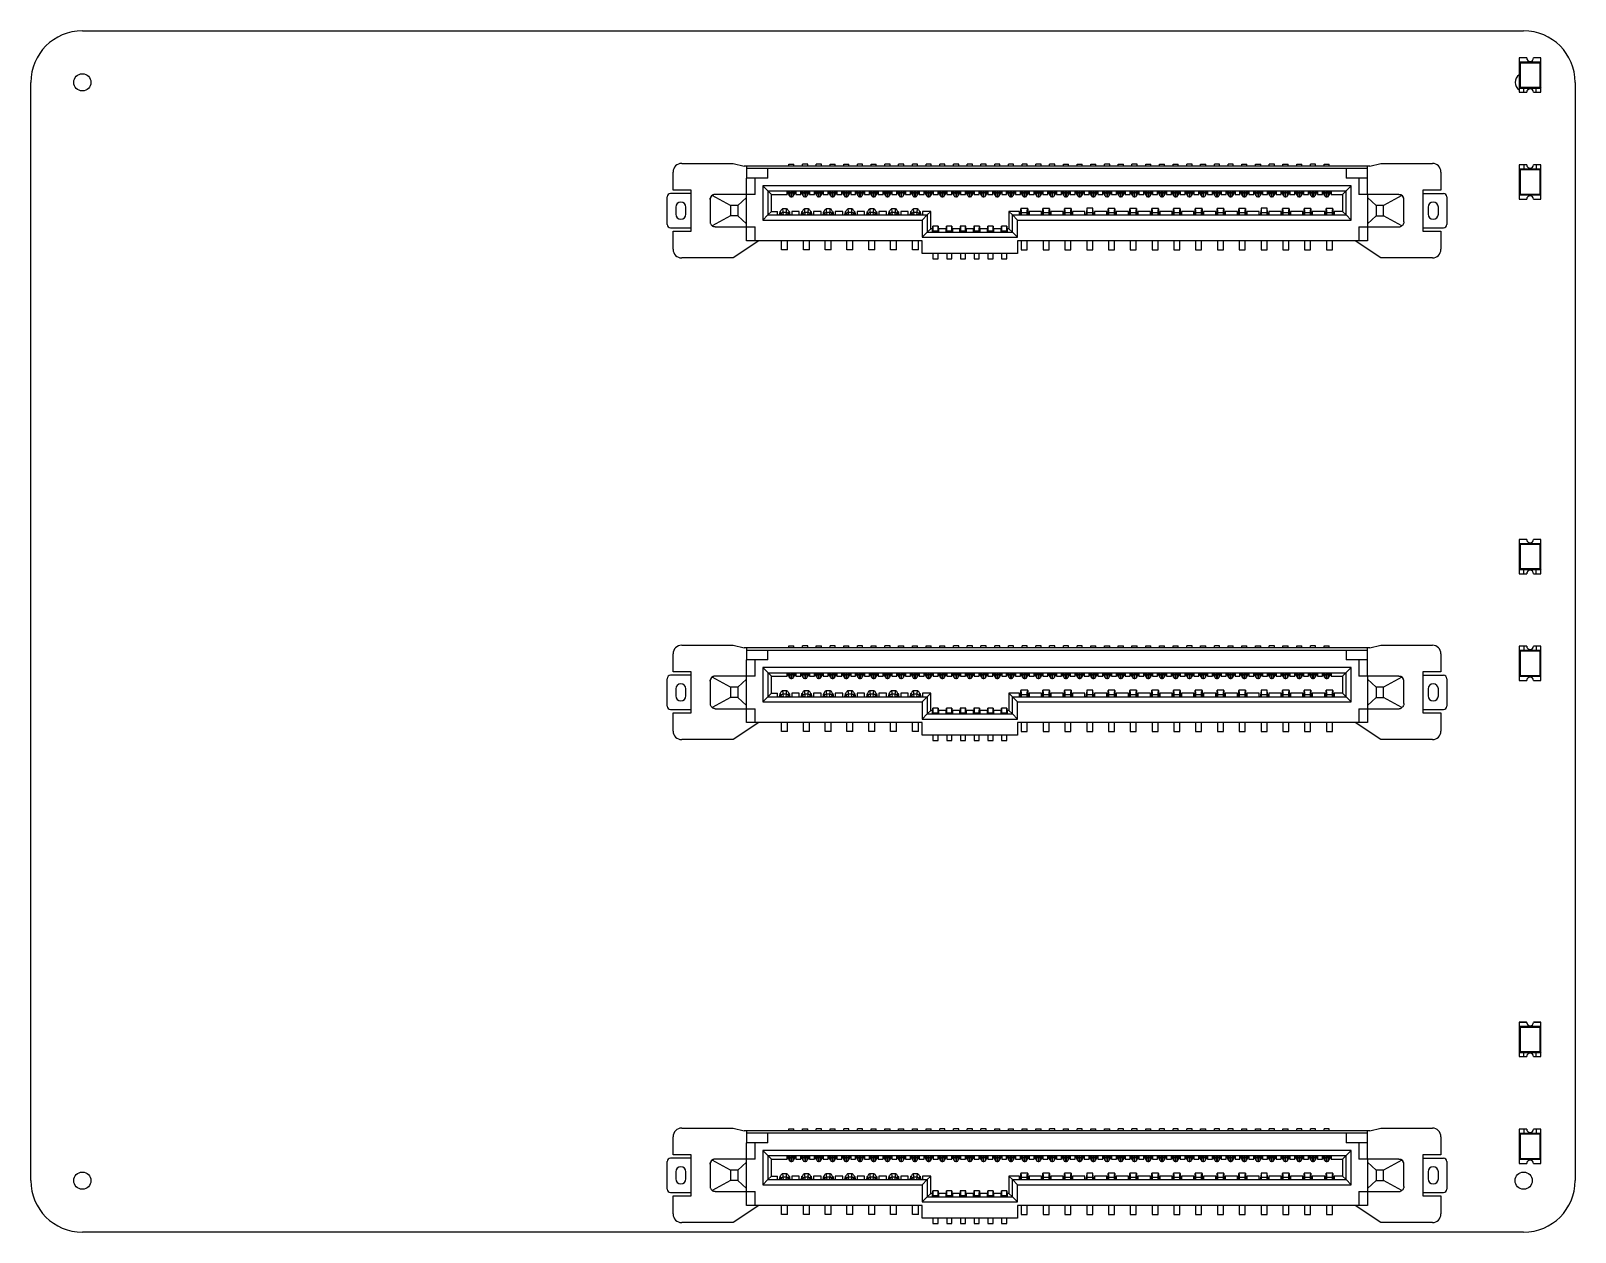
# Model space of a CAD drawing. Header units: millimetres. Extents: x -98.2 to -8.2, y 5.1 to 75.1.
import ezdxf

# ---------------------------------------------------------------- set-up
doc = ezdxf.new("R2010")
doc.units = ezdxf.units.MM

msp = doc.modelspace()

# ---------------------------------------------------------------- linework, layer by layer
at = {"color": 7, "linetype": 'Continuous', "lineweight": 25}
for p, q in [((-95.169, 75.123), (-11.169, 75.123)), ((-10.992, 73.544), (-11.421, 73.544)), ((-11.421, 73.544), (-11.421, 73.044)), ((-11.421, 73.044), (-11.42, 73.044)), ((-10.995, 73.545), (-11.42, 73.545)), ((-11.42, 73.545), (-11.42, 73.544)), ((-11.376, 73.251), (-11.42, 73.295)), ((-11.42, 73.295), (-11.42, 71.795)), ((-10.17, 73.295), (-11.42, 73.295)), ((-11.42, 73.044), (-11.42, 72.272)), ((-11.376, 73.251), (-11.376, 71.838)), ((-10.214, 73.251), (-11.376, 73.251)), ((-10.169, 73.544), (-10.598, 73.544)), ((-10.17, 73.545), (-10.595, 73.545)), ((-10.214, 73.251), (-10.17, 73.295)), ((-10.214, 71.838), (-10.214, 73.251)), ((-10.17, 73.544), (-10.17, 73.545)), ((-10.17, 71.795), (-10.17, 73.295)), ((-10.17, 73.044), (-10.169, 73.044)), ((-10.169, 73.044), (-10.169, 73.544)), ((-98.169, 8.123), (-98.169, 72.123)), ((-11.421, 72.272), (-11.421, 71.546)), ((-11.421, 72.272), (-11.42, 72.272)), ((-10.169, 72.272), (-10.17, 72.272)), ((-10.169, 71.546), (-10.169, 72.272)), ((-8.169, 72.123), (-8.169, 8.123)), ((-11.421, 71.546), (-10.992, 71.546)), ((-11.376, 71.838), (-11.42, 71.795)), ((-11.42, 71.795), (-10.17, 71.795)), ((-11.42, 71.546), (-11.42, 71.545)), ((-11.42, 71.545), (-10.995, 71.545)), ((-11.376, 71.838), (-10.214, 71.838)), ((-11.155, 71.546), (-11.155, 71.795)), ((-10.852, 71.736), (-10.946, 71.676)), ((-10.598, 71.546), (-10.169, 71.546)), ((-10.595, 71.545), (-10.17, 71.545)), ((-10.434, 71.546), (-10.434, 71.795)), ((-10.214, 71.838), (-10.17, 71.795)), ((-10.17, 71.545), (-10.17, 71.546)), ((-60.74, 65.847), (-60.74, 66.897)), ((-60.24, 67.397), (-57.24, 67.397)), ((-57.24, 67.397), (-56.597, 67.247)), ((-20.132, 67.247), (-56.597, 67.247)), ((-56.46, 67.247), (-56.46, 67.097)), ((-20.27, 67.097), (-56.46, 67.097)), ((-56.46, 67.097), (-56.46, 66.547)), ((-55.215, 66.547), (-55.215, 67.097)), ((-53.995, 67.352), (-53.695, 67.352)), ((-53.995, 67.247), (-53.995, 67.352)), ((-53.695, 67.247), (-53.695, 67.352)), ((-52.895, 67.352), (-53.195, 67.352)), ((-53.195, 67.247), (-53.195, 67.352)), ((-52.895, 67.247), (-52.895, 67.352)), ((-52.095, 67.352), (-52.395, 67.352)), ((-52.395, 67.247), (-52.395, 67.352)), ((-52.095, 67.247), (-52.095, 67.352)), ((-51.595, 67.352), (-51.295, 67.352)), ((-51.595, 67.247), (-51.595, 67.352)), ((-51.295, 67.247), (-51.295, 67.352)), ((-50.795, 67.352), (-50.495, 67.352)), ((-50.795, 67.247), (-50.795, 67.352)), ((-50.495, 67.247), (-50.495, 67.352)), ((-49.695, 67.352), (-49.995, 67.352)), ((-49.995, 67.247), (-49.995, 67.352)), ((-49.695, 67.247), (-49.695, 67.352)), ((-49.195, 67.352), (-48.895, 67.352)), ((-49.195, 67.247), (-49.195, 67.352)), ((-48.895, 67.247), (-48.895, 67.352)), ((-48.095, 67.352), (-48.395, 67.352)), ((-48.395, 67.247), (-48.395, 67.352)), ((-48.095, 67.247), (-48.095, 67.352)), ((-47.295, 67.352), (-47.595, 67.352)), ((-47.595, 67.247), (-47.595, 67.352)), ((-47.295, 67.247), (-47.295, 67.352)), ((-46.495, 67.352), (-46.795, 67.352)), ((-46.795, 67.247), (-46.795, 67.352)), ((-46.495, 67.247), (-46.495, 67.352)), ((-45.695, 67.352), (-45.995, 67.352)), ((-45.995, 67.247), (-45.995, 67.352)), ((-45.695, 67.247), (-45.695, 67.352)), ((-44.895, 67.352), (-45.195, 67.352)), ((-45.195, 67.247), (-45.195, 67.352)), ((-44.895, 67.247), (-44.895, 67.352)), ((-44.095, 67.352), (-44.395, 67.352)), ((-44.395, 67.247), (-44.395, 67.352)), ((-44.095, 67.247), (-44.095, 67.352)), ((-43.295, 67.352), (-43.595, 67.352)), ((-43.595, 67.247), (-43.595, 67.352)), ((-43.295, 67.247), (-43.295, 67.352)), ((-42.495, 67.352), (-42.795, 67.352)), ((-42.795, 67.247), (-42.795, 67.352)), ((-42.495, 67.247), (-42.495, 67.352)), ((-41.695, 67.352), (-41.995, 67.352)), ((-41.995, 67.247), (-41.995, 67.352)), ((-41.695, 67.247), (-41.695, 67.352)), ((-40.895, 67.352), (-41.195, 67.352)), ((-41.195, 67.247), (-41.195, 67.352)), ((-40.895, 67.247), (-40.895, 67.352)), ((-40.095, 67.352), (-40.395, 67.352)), ((-40.395, 67.247), (-40.395, 67.352)), ((-40.095, 67.247), (-40.095, 67.352)), ((-39.295, 67.352), (-39.595, 67.352)), ((-39.595, 67.247), (-39.595, 67.352)), ((-39.295, 67.247), (-39.295, 67.352)), ((-38.495, 67.352), (-38.795, 67.352)), ((-38.795, 67.247), (-38.795, 67.352)), ((-38.495, 67.247), (-38.495, 67.352)), ((-37.995, 67.352), (-37.695, 67.352)), ((-37.995, 67.247), (-37.995, 67.352)), ((-37.695, 67.247), (-37.695, 67.352)), ((-37.195, 67.352), (-36.895, 67.352)), ((-37.195, 67.247), (-37.195, 67.352)), ((-36.895, 67.247), (-36.895, 67.352)), ((-36.395, 67.352), (-36.095, 67.352)), ((-36.395, 67.247), (-36.395, 67.352)), ((-36.095, 67.247), (-36.095, 67.352)), ((-35.295, 67.352), (-35.595, 67.352)), ((-35.595, 67.247), (-35.595, 67.352)), ((-35.295, 67.247), (-35.295, 67.352)), ((-34.795, 67.352), (-34.495, 67.352)), ((-34.795, 67.247), (-34.795, 67.352)), ((-34.495, 67.247), (-34.495, 67.352)), ((-33.695, 67.352), (-33.995, 67.352)), ((-33.995, 67.247), (-33.995, 67.352)), ((-33.695, 67.247), (-33.695, 67.352)), ((-33.195, 67.352), (-32.895, 67.352)), ((-33.195, 67.247), (-33.195, 67.352)), ((-32.895, 67.247), (-32.895, 67.352)), ((-32.395, 67.352), (-32.095, 67.352)), ((-32.395, 67.247), (-32.395, 67.352)), ((-32.095, 67.247), (-32.095, 67.352)), ((-31.595, 67.352), (-31.295, 67.352)), ((-31.595, 67.247), (-31.595, 67.352)), ((-31.295, 67.247), (-31.295, 67.352)), ((-30.495, 67.352), (-30.795, 67.352)), ((-30.795, 67.247), (-30.795, 67.352)), ((-30.495, 67.247), (-30.495, 67.352)), ((-29.995, 67.352), (-29.695, 67.352)), ((-29.995, 67.247), (-29.995, 67.352)), ((-29.695, 67.247), (-29.695, 67.352)), ((-28.895, 67.352), (-29.195, 67.352)), ((-29.195, 67.247), (-29.195, 67.352)), ((-28.895, 67.247), (-28.895, 67.352)), ((-28.095, 67.352), (-28.395, 67.352)), ((-28.395, 67.247), (-28.395, 67.352)), ((-28.095, 67.247), (-28.095, 67.352)), ((-27.595, 67.352), (-27.295, 67.352)), ((-27.595, 67.247), (-27.595, 67.352)), ((-27.295, 67.247), (-27.295, 67.352)), ((-26.795, 67.352), (-26.495, 67.352)), ((-26.795, 67.247), (-26.795, 67.352)), ((-26.495, 67.247), (-26.495, 67.352)), ((-25.695, 67.352), (-25.995, 67.352)), ((-25.995, 67.247), (-25.995, 67.352)), ((-25.695, 67.247), (-25.695, 67.352)), ((-25.195, 67.352), (-24.895, 67.352)), ((-25.195, 67.247), (-25.195, 67.352)), ((-24.895, 67.247), (-24.895, 67.352)), ((-24.395, 67.352), (-24.095, 67.352)), ((-24.395, 67.247), (-24.395, 67.352)), ((-24.095, 67.247), (-24.095, 67.352)), ((-23.295, 67.352), (-23.595, 67.352)), ((-23.595, 67.247), (-23.595, 67.352)), ((-23.295, 67.247), (-23.295, 67.352)), ((-22.795, 67.352), (-22.495, 67.352)), ((-22.795, 67.247), (-22.795, 67.352)), ((-22.495, 67.247), (-22.495, 67.352)), ((-21.515, 67.097), (-21.515, 66.547)), ((-20.27, 67.097), (-20.27, 67.247)), ((-20.27, 66.547), (-20.27, 67.097)), ((-20.132, 67.247), (-19.49, 67.397)), ((-19.49, 67.397), (-16.49, 67.397)), ((-15.99, 66.897), (-15.99, 65.847)), ((-10.992, 67.318), (-11.421, 67.318)), ((-11.421, 67.318), (-11.421, 66.592)), ((-11.42, 67.319), (-11.42, 67.318)), ((-10.995, 67.319), (-11.42, 67.319)), ((-11.376, 67.026), (-11.42, 67.069)), ((-11.42, 67.069), (-11.42, 65.569)), ((-10.17, 67.069), (-11.42, 67.069)), ((-11.376, 67.026), (-11.376, 65.613)), ((-10.214, 67.026), (-11.376, 67.026)), ((-11.156, 67.318), (-11.156, 67.069)), ((-10.169, 67.318), (-10.598, 67.318)), ((-10.17, 67.319), (-10.595, 67.319)), ((-10.434, 67.318), (-10.434, 67.069)), ((-10.214, 67.026), (-10.17, 67.069)), ((-10.214, 65.613), (-10.214, 67.026)), ((-10.17, 67.318), (-10.17, 67.319)), ((-10.17, 65.569), (-10.17, 67.069)), ((-10.169, 66.592), (-10.169, 67.318)), ((-59.69, 65.847), (-60.74, 65.847)), ((-59.69, 63.447), (-59.69, 65.847)), ((-55.215, 66.547), (-56.46, 66.547)), ((-56.46, 65.597), (-56.46, 66.547)), ((-55.96, 65.597), (-55.96, 66.547)), ((-21.22, 66.097), (-55.51, 66.097)), ((-55.51, 66.097), (-55.51, 64.097)), ((-55.51, 66.097), (-55.01, 65.597)), ((-55.21, 65.797), (-55.21, 64.397)), ((-55.21, 65.797), (-21.52, 65.797)), ((-54.1, 65.597), (-54.1, 65.797)), ((-54.07, 65.709), (-54.07, 65.797)), ((-54.07, 65.709), (-54.055, 65.661)), ((-54.055, 65.755), (-54.017, 65.635)), ((-54.055, 65.755), (-54.055, 65.661)), ((-54.049, 65.729), (-54.055, 65.755)), ((-54.05, 65.729), (-54.012, 65.605)), ((-54.024, 65.797), (-54.017, 65.776)), ((-53.983, 65.729), (-54.017, 65.776)), ((-54.017, 65.635), (-54.017, 65.776)), ((-53.983, 65.587), (-53.983, 65.729)), ((-53.983, 65.729), (-53.97, 65.729)), ((-53.97, 65.798), (-53.969, 65.744)), ((-53.97, 65.744), (-53.97, 65.549)), ((-53.969, 65.744), (-53.965, 65.797)), ((-53.858, 65.798), (-53.869, 65.676)), ((-53.869, 65.676), (-53.857, 65.798)), ((-53.82, 65.673), (-53.831, 65.798)), ((-53.724, 65.797), (-53.72, 65.744)), ((-53.72, 65.744), (-53.72, 65.798)), ((-53.72, 65.549), (-53.72, 65.744)), ((-53.72, 65.729), (-53.706, 65.729)), ((-53.672, 65.776), (-53.706, 65.729)), ((-53.706, 65.729), (-53.706, 65.587)), ((-53.677, 65.605), (-53.639, 65.729)), ((-53.672, 65.776), (-53.665, 65.797)), ((-53.672, 65.776), (-53.672, 65.635)), ((-53.672, 65.635), (-53.634, 65.755)), ((-53.634, 65.755), (-53.64, 65.729)), ((-53.634, 65.661), (-53.634, 65.755)), ((-53.634, 65.661), (-53.62, 65.709)), ((-53.62, 65.797), (-53.62, 65.709)), ((-53.59, 65.797), (-53.59, 65.597)), ((-53.3, 65.597), (-53.3, 65.797)), ((-53.27, 65.709), (-53.27, 65.797)), ((-53.27, 65.709), (-53.255, 65.661)), ((-53.255, 65.755), (-53.217, 65.635)), ((-53.255, 65.755), (-53.255, 65.661)), ((-53.249, 65.729), (-53.255, 65.755)), ((-53.25, 65.729), (-53.212, 65.605)), ((-53.224, 65.797), (-53.217, 65.776)), ((-53.183, 65.729), (-53.217, 65.776)), ((-53.217, 65.635), (-53.217, 65.776)), ((-53.183, 65.729), (-53.17, 65.729)), ((-53.183, 65.587), (-53.183, 65.724)), ((-53.181, 65.724), (-53.181, 65.579)), ((-53.17, 65.798), (-53.169, 65.744)), ((-53.17, 65.744), (-53.17, 65.549)), ((-53.169, 65.744), (-53.165, 65.797)), ((-53.058, 65.798), (-53.069, 65.676)), ((-53.069, 65.676), (-53.057, 65.798)), ((-53.02, 65.673), (-53.031, 65.798)), ((-52.924, 65.797), (-52.92, 65.744)), ((-52.92, 65.744), (-52.92, 65.798)), ((-52.92, 65.549), (-52.92, 65.744)), ((-52.92, 65.729), (-52.906, 65.729)), ((-52.907, 65.585), (-52.907, 65.727)), ((-52.872, 65.776), (-52.906, 65.729)), ((-52.906, 65.729), (-52.906, 65.587)), ((-52.877, 65.605), (-52.839, 65.729)), ((-52.872, 65.776), (-52.865, 65.797)), ((-52.872, 65.776), (-52.872, 65.635)), ((-52.872, 65.635), (-52.834, 65.755)), ((-52.834, 65.755), (-52.84, 65.729)), ((-52.834, 65.661), (-52.834, 65.755)), ((-52.834, 65.661), (-52.82, 65.709)), ((-52.82, 65.797), (-52.82, 65.709)), ((-52.79, 65.797), (-52.79, 65.597)), ((-52.5, 65.597), (-52.5, 65.797)), ((-52.47, 65.709), (-52.47, 65.797)), ((-52.47, 65.709), (-52.455, 65.661)), ((-52.455, 65.755), (-52.417, 65.635)), ((-52.455, 65.755), (-52.455, 65.661)), ((-52.449, 65.729), (-52.455, 65.755)), ((-52.45, 65.729), (-52.412, 65.605)), ((-52.424, 65.797), (-52.417, 65.776)), ((-52.383, 65.729), (-52.417, 65.776)), ((-52.417, 65.635), (-52.417, 65.776)), ((-52.383, 65.587), (-52.383, 65.729)), ((-52.383, 65.729), (-52.37, 65.729)), ((-52.37, 65.798), (-52.369, 65.744)), ((-52.37, 65.744), (-52.37, 65.549)), ((-52.369, 65.744), (-52.365, 65.797)), ((-52.258, 65.798), (-52.269, 65.676)), ((-52.269, 65.676), (-52.257, 65.798)), ((-52.22, 65.673), (-52.231, 65.798)), ((-52.124, 65.797), (-52.12, 65.744)), ((-52.12, 65.744), (-52.12, 65.798)), ((-52.12, 65.549), (-52.12, 65.744)), ((-52.12, 65.729), (-52.106, 65.729)), ((-52.072, 65.776), (-52.106, 65.729)), ((-52.106, 65.729), (-52.106, 65.587)), ((-52.077, 65.605), (-52.039, 65.729)), ((-52.072, 65.776), (-52.065, 65.797)), ((-52.072, 65.776), (-52.072, 65.635)), ((-52.072, 65.635), (-52.034, 65.755)), ((-52.034, 65.755), (-52.04, 65.729)), ((-52.034, 65.661), (-52.034, 65.755)), ((-52.034, 65.661), (-52.02, 65.709)), ((-52.02, 65.797), (-52.02, 65.709)), ((-51.99, 65.797), (-51.99, 65.597)), ((-51.7, 65.597), (-51.7, 65.797)), ((-51.67, 65.709), (-51.67, 65.797)), ((-51.67, 65.709), (-51.655, 65.661)), ((-51.655, 65.755), (-51.617, 65.635)), ((-51.655, 65.755), (-51.655, 65.661)), ((-51.649, 65.729), (-51.655, 65.755)), ((-51.65, 65.729), (-51.612, 65.605)), ((-51.624, 65.797), (-51.617, 65.776)), ((-51.583, 65.729), (-51.617, 65.776)), ((-51.617, 65.635), (-51.617, 65.776)), ((-51.583, 65.587), (-51.583, 65.729)), ((-51.583, 65.729), (-51.57, 65.729)), ((-51.57, 65.798), (-51.569, 65.744)), ((-51.57, 65.744), (-51.57, 65.549)), ((-51.569, 65.744), (-51.565, 65.797)), ((-51.458, 65.798), (-51.469, 65.676)), ((-51.469, 65.676), (-51.457, 65.798)), ((-51.42, 65.673), (-51.431, 65.798)), ((-51.324, 65.797), (-51.32, 65.744)), ((-51.32, 65.744), (-51.32, 65.798)), ((-51.32, 65.549), (-51.32, 65.744)), ((-51.32, 65.729), (-51.306, 65.729)), ((-51.272, 65.776), (-51.306, 65.729)), ((-51.306, 65.729), (-51.306, 65.587)), ((-51.277, 65.605), (-51.239, 65.729)), ((-51.272, 65.776), (-51.265, 65.797)), ((-51.272, 65.776), (-51.272, 65.635)), ((-51.272, 65.635), (-51.234, 65.755)), ((-51.234, 65.755), (-51.24, 65.729)), ((-51.234, 65.661), (-51.234, 65.755)), ((-51.234, 65.661), (-51.22, 65.709)), ((-51.22, 65.797), (-51.22, 65.709)), ((-51.19, 65.797), (-51.19, 65.597)), ((-50.9, 65.597), (-50.9, 65.797)), ((-50.87, 65.709), (-50.87, 65.797)), ((-50.87, 65.709), (-50.855, 65.661)), ((-50.855, 65.755), (-50.817, 65.635)), ((-50.855, 65.755), (-50.855, 65.661)), ((-50.849, 65.729), (-50.855, 65.755)), ((-50.85, 65.729), (-50.812, 65.605)), ((-50.824, 65.797), (-50.817, 65.776)), ((-50.783, 65.729), (-50.817, 65.776)), ((-50.817, 65.635), (-50.817, 65.776)), ((-50.783, 65.587), (-50.783, 65.729)), ((-50.783, 65.729), (-50.77, 65.729)), ((-50.77, 65.798), (-50.769, 65.744)), ((-50.77, 65.744), (-50.77, 65.549)), ((-50.769, 65.744), (-50.765, 65.797)), ((-50.658, 65.798), (-50.669, 65.676)), ((-50.669, 65.676), (-50.657, 65.798)), ((-50.62, 65.673), (-50.631, 65.798)), ((-50.524, 65.797), (-50.52, 65.744)), ((-50.52, 65.744), (-50.52, 65.798)), ((-50.52, 65.549), (-50.52, 65.744)), ((-50.52, 65.729), (-50.506, 65.729)), ((-50.472, 65.776), (-50.506, 65.729)), ((-50.506, 65.729), (-50.506, 65.587)), ((-50.477, 65.605), (-50.439, 65.729)), ((-50.472, 65.776), (-50.465, 65.797)), ((-50.472, 65.776), (-50.472, 65.635)), ((-50.472, 65.635), (-50.434, 65.755)), ((-50.434, 65.755), (-50.44, 65.729)), ((-50.434, 65.661), (-50.434, 65.755)), ((-50.434, 65.661), (-50.42, 65.709)), ((-50.42, 65.797), (-50.42, 65.709)), ((-50.39, 65.797), (-50.39, 65.597)), ((-50.1, 65.597), (-50.1, 65.797)), ((-50.07, 65.709), (-50.07, 65.797)), ((-50.07, 65.709), (-50.055, 65.661)), ((-50.055, 65.755), (-50.017, 65.635)), ((-50.055, 65.755), (-50.055, 65.661)), ((-50.049, 65.729), (-50.055, 65.755)), ((-50.05, 65.729), (-50.012, 65.605)), ((-50.024, 65.797), (-50.017, 65.776)), ((-49.983, 65.729), (-50.017, 65.776)), ((-50.017, 65.635), (-50.017, 65.776)), ((-49.98, 65.726), (-49.983, 65.729)), ((-49.983, 65.587), (-49.983, 65.729)), ((-49.983, 65.729), (-49.97, 65.729)), ((-49.98, 65.726), (-49.98, 65.583)), ((-49.97, 65.798), (-49.969, 65.744)), ((-49.97, 65.744), (-49.97, 65.549)), ((-49.969, 65.744), (-49.965, 65.797)), ((-49.858, 65.798), (-49.869, 65.676)), ((-49.869, 65.676), (-49.857, 65.798)), ((-49.82, 65.673), (-49.831, 65.798)), ((-49.724, 65.797), (-49.72, 65.744)), ((-49.72, 65.744), (-49.72, 65.798)), ((-49.72, 65.549), (-49.72, 65.744)), ((-49.72, 65.729), (-49.706, 65.729)), ((-49.672, 65.776), (-49.706, 65.729)), ((-49.706, 65.729), (-49.706, 65.587)), ((-49.677, 65.605), (-49.639, 65.729)), ((-49.672, 65.776), (-49.665, 65.797)), ((-49.672, 65.776), (-49.672, 65.635)), ((-49.672, 65.635), (-49.634, 65.755)), ((-49.634, 65.755), (-49.64, 65.729)), ((-49.634, 65.661), (-49.634, 65.755)), ((-49.634, 65.661), (-49.62, 65.709)), ((-49.62, 65.797), (-49.62, 65.709)), ((-49.59, 65.797), (-49.59, 65.597)), ((-49.3, 65.597), (-49.3, 65.797)), ((-49.27, 65.709), (-49.27, 65.797)), ((-49.27, 65.709), (-49.255, 65.661)), ((-49.255, 65.755), (-49.217, 65.635)), ((-49.255, 65.755), (-49.255, 65.661)), ((-49.249, 65.729), (-49.255, 65.755)), ((-49.25, 65.729), (-49.212, 65.605)), ((-49.224, 65.797), (-49.217, 65.776)), ((-49.183, 65.729), (-49.217, 65.776)), ((-49.217, 65.635), (-49.217, 65.776)), ((-49.181, 65.726), (-49.183, 65.729)), ((-49.183, 65.587), (-49.183, 65.729)), ((-49.183, 65.729), (-49.17, 65.729)), ((-49.181, 65.726), (-49.18, 65.583)), ((-49.17, 65.798), (-49.169, 65.744)), ((-49.17, 65.744), (-49.17, 65.549)), ((-49.169, 65.744), (-49.165, 65.797)), ((-49.058, 65.798), (-49.069, 65.676)), ((-49.069, 65.676), (-49.057, 65.798)), ((-49.02, 65.673), (-49.031, 65.798)), ((-48.924, 65.797), (-48.92, 65.744)), ((-48.92, 65.744), (-48.92, 65.798)), ((-48.92, 65.549), (-48.92, 65.744)), ((-48.92, 65.729), (-48.906, 65.729)), ((-48.872, 65.776), (-48.906, 65.729)), ((-48.906, 65.729), (-48.906, 65.587)), ((-48.877, 65.605), (-48.839, 65.729)), ((-48.872, 65.776), (-48.865, 65.797)), ((-48.872, 65.776), (-48.872, 65.635)), ((-48.872, 65.635), (-48.834, 65.755)), ((-48.834, 65.755), (-48.84, 65.729)), ((-48.834, 65.661), (-48.834, 65.755)), ((-48.834, 65.661), (-48.82, 65.709)), ((-48.82, 65.797), (-48.82, 65.709)), ((-48.79, 65.797), (-48.79, 65.597)), ((-48.5, 65.597), (-48.5, 65.797)), ((-48.47, 65.709), (-48.47, 65.797)), ((-48.47, 65.709), (-48.455, 65.661)), ((-48.455, 65.755), (-48.417, 65.635)), ((-48.455, 65.755), (-48.455, 65.661)), ((-48.449, 65.729), (-48.455, 65.755)), ((-48.45, 65.729), (-48.412, 65.605)), ((-48.424, 65.797), (-48.417, 65.776)), ((-48.417, 65.635), (-48.417, 65.776)), ((-48.383, 65.729), (-48.417, 65.776)), ((-48.383, 65.587), (-48.383, 65.729)), ((-48.383, 65.729), (-48.37, 65.729)), ((-48.381, 65.727), (-48.383, 65.637)), ((-48.37, 65.798), (-48.369, 65.744)), ((-48.37, 65.744), (-48.37, 65.549)), ((-48.369, 65.744), (-48.365, 65.797)), ((-48.258, 65.798), (-48.269, 65.676)), ((-48.269, 65.676), (-48.257, 65.798)), ((-48.22, 65.673), (-48.231, 65.798)), ((-48.124, 65.797), (-48.12, 65.744)), ((-48.12, 65.744), (-48.12, 65.798)), ((-48.12, 65.549), (-48.12, 65.744)), ((-48.12, 65.729), (-48.106, 65.729)), ((-48.072, 65.776), (-48.106, 65.729)), ((-48.106, 65.729), (-48.106, 65.587)), ((-48.077, 65.605), (-48.039, 65.729)), ((-48.072, 65.776), (-48.065, 65.797)), ((-48.072, 65.776), (-48.072, 65.635)), ((-48.072, 65.635), (-48.034, 65.755)), ((-48.034, 65.755), (-48.04, 65.729)), ((-48.034, 65.661), (-48.034, 65.755)), ((-48.034, 65.661), (-48.02, 65.709)), ((-48.02, 65.797), (-48.02, 65.709)), ((-47.99, 65.797), (-47.99, 65.597)), ((-47.7, 65.597), (-47.7, 65.797)), ((-47.67, 65.709), (-47.67, 65.797)), ((-47.67, 65.709), (-47.655, 65.661)), ((-47.655, 65.755), (-47.617, 65.635)), ((-47.655, 65.755), (-47.655, 65.661)), ((-47.649, 65.729), (-47.655, 65.755)), ((-47.65, 65.729), (-47.612, 65.605)), ((-47.624, 65.797), (-47.617, 65.776)), ((-47.583, 65.729), (-47.617, 65.776)), ((-47.617, 65.635), (-47.617, 65.776)), ((-47.583, 65.587), (-47.583, 65.729)), ((-47.583, 65.729), (-47.57, 65.729)), ((-47.582, 65.728), (-47.582, 65.586)), ((-47.57, 65.798), (-47.569, 65.744)), ((-47.57, 65.744), (-47.57, 65.549)), ((-47.569, 65.744), (-47.565, 65.797)), ((-47.458, 65.798), (-47.469, 65.676)), ((-47.469, 65.676), (-47.457, 65.798)), ((-47.42, 65.673), (-47.431, 65.798)), ((-47.324, 65.797), (-47.32, 65.744)), ((-47.32, 65.744), (-47.32, 65.798)), ((-47.32, 65.549), (-47.32, 65.744)), ((-47.32, 65.729), (-47.306, 65.729)), ((-47.272, 65.776), (-47.306, 65.729)), ((-47.306, 65.729), (-47.306, 65.587)), ((-47.277, 65.605), (-47.239, 65.729)), ((-47.272, 65.776), (-47.265, 65.797)), ((-47.272, 65.776), (-47.272, 65.635)), ((-47.272, 65.635), (-47.234, 65.755)), ((-47.234, 65.755), (-47.24, 65.729)), ((-47.234, 65.661), (-47.234, 65.755)), ((-47.234, 65.661), (-47.22, 65.709)), ((-47.22, 65.797), (-47.22, 65.709)), ((-47.19, 65.797), (-47.19, 65.597)), ((-46.9, 65.597), (-46.9, 65.797)), ((-46.87, 65.709), (-46.87, 65.797)), ((-46.87, 65.709), (-46.855, 65.661)), ((-46.855, 65.755), (-46.817, 65.635)), ((-46.855, 65.755), (-46.855, 65.661)), ((-46.849, 65.729), (-46.855, 65.755)), ((-46.85, 65.729), (-46.812, 65.605)), ((-46.824, 65.797), (-46.817, 65.776)), ((-46.783, 65.729), (-46.817, 65.776)), ((-46.817, 65.635), (-46.817, 65.776)), ((-46.783, 65.587), (-46.783, 65.729)), ((-46.783, 65.729), (-46.77, 65.729)), ((-46.77, 65.798), (-46.769, 65.744)), ((-46.77, 65.744), (-46.77, 65.549)), ((-46.769, 65.744), (-46.765, 65.797)), ((-46.658, 65.798), (-46.669, 65.676)), ((-46.669, 65.676), (-46.657, 65.798)), ((-46.62, 65.673), (-46.631, 65.798)), ((-46.524, 65.797), (-46.52, 65.744)), ((-46.52, 65.744), (-46.52, 65.798)), ((-46.52, 65.549), (-46.52, 65.744)), ((-46.52, 65.729), (-46.506, 65.729)), ((-46.472, 65.776), (-46.506, 65.729)), ((-46.506, 65.729), (-46.506, 65.587)), ((-46.477, 65.605), (-46.439, 65.729)), ((-46.472, 65.776), (-46.465, 65.797)), ((-46.472, 65.776), (-46.472, 65.635)), ((-46.472, 65.635), (-46.434, 65.755)), ((-46.434, 65.755), (-46.44, 65.729)), ((-46.434, 65.661), (-46.434, 65.755)), ((-46.434, 65.661), (-46.42, 65.709)), ((-46.42, 65.797), (-46.42, 65.709)), ((-46.39, 65.797), (-46.39, 65.597)), ((-46.1, 65.597), (-46.1, 65.797)), ((-46.07, 65.709), (-46.07, 65.797)), ((-46.07, 65.709), (-46.055, 65.661)), ((-46.055, 65.755), (-46.017, 65.635)), ((-46.055, 65.755), (-46.055, 65.661)), ((-46.049, 65.729), (-46.055, 65.755)), ((-46.05, 65.729), (-46.012, 65.605)), ((-46.024, 65.797), (-46.017, 65.776)), ((-45.983, 65.729), (-46.017, 65.776)), ((-46.017, 65.635), (-46.017, 65.776)), ((-45.983, 65.729), (-45.97, 65.729)), ((-45.983, 65.587), (-45.983, 65.726)), ((-45.977, 65.723), (-45.977, 65.578)), ((-45.97, 65.798), (-45.969, 65.744)), ((-45.97, 65.744), (-45.97, 65.549)), ((-45.969, 65.744), (-45.965, 65.797)), ((-45.858, 65.798), (-45.869, 65.676)), ((-45.869, 65.676), (-45.857, 65.798)), ((-45.82, 65.673), (-45.831, 65.798)), ((-45.724, 65.797), (-45.72, 65.744)), ((-45.72, 65.744), (-45.72, 65.798)), ((-45.72, 65.549), (-45.72, 65.744)), ((-45.72, 65.729), (-45.706, 65.729)), ((-45.672, 65.776), (-45.706, 65.729)), ((-45.706, 65.729), (-45.706, 65.587)), ((-45.677, 65.605), (-45.639, 65.729)), ((-45.672, 65.776), (-45.665, 65.797)), ((-45.672, 65.776), (-45.672, 65.635)), ((-45.672, 65.635), (-45.634, 65.755)), ((-45.634, 65.755), (-45.64, 65.729)), ((-45.634, 65.661), (-45.634, 65.755)), ((-45.634, 65.661), (-45.62, 65.709)), ((-45.62, 65.797), (-45.62, 65.709)), ((-45.59, 65.797), (-45.59, 65.597)), ((-45.3, 65.597), (-45.3, 65.797)), ((-45.27, 65.709), (-45.27, 65.797)), ((-45.27, 65.709), (-45.255, 65.661)), ((-45.255, 65.755), (-45.217, 65.635)), ((-45.255, 65.755), (-45.255, 65.661)), ((-45.249, 65.729), (-45.255, 65.755)), ((-45.25, 65.729), (-45.212, 65.605)), ((-45.224, 65.797), (-45.217, 65.776)), ((-45.183, 65.729), (-45.217, 65.776)), ((-45.217, 65.635), (-45.217, 65.776)), ((-45.183, 65.729), (-45.181, 65.726)), ((-45.183, 65.587), (-45.183, 65.729)), ((-45.183, 65.729), (-45.17, 65.729)), ((-45.182, 65.726), (-45.182, 65.582)), ((-45.17, 65.798), (-45.169, 65.744)), ((-45.17, 65.744), (-45.17, 65.549)), ((-45.169, 65.744), (-45.165, 65.797)), ((-45.058, 65.798), (-45.069, 65.676)), ((-45.069, 65.676), (-45.057, 65.798)), ((-45.02, 65.673), (-45.031, 65.798)), ((-44.924, 65.797), (-44.92, 65.744)), ((-44.92, 65.744), (-44.92, 65.798)), ((-44.92, 65.549), (-44.92, 65.744)), ((-44.92, 65.729), (-44.906, 65.729)), ((-44.872, 65.776), (-44.906, 65.729)), ((-44.906, 65.729), (-44.906, 65.587)), ((-44.877, 65.605), (-44.839, 65.729)), ((-44.872, 65.776), (-44.865, 65.797)), ((-44.872, 65.776), (-44.872, 65.635)), ((-44.872, 65.635), (-44.834, 65.755)), ((-44.834, 65.755), (-44.84, 65.729)), ((-44.834, 65.661), (-44.834, 65.755)), ((-44.834, 65.661), (-44.82, 65.709)), ((-44.82, 65.797), (-44.82, 65.709)), ((-44.79, 65.797), (-44.79, 65.597)), ((-44.5, 65.597), (-44.5, 65.797)), ((-44.47, 65.709), (-44.47, 65.797)), ((-44.47, 65.709), (-44.455, 65.661)), ((-44.455, 65.755), (-44.417, 65.635)), ((-44.455, 65.755), (-44.455, 65.661)), ((-44.449, 65.729), (-44.455, 65.755)), ((-44.45, 65.729), (-44.412, 65.605)), ((-44.424, 65.797), (-44.417, 65.776)), ((-44.383, 65.729), (-44.417, 65.776)), ((-44.417, 65.635), (-44.417, 65.776)), ((-44.383, 65.729), (-44.38, 65.726)), ((-44.383, 65.587), (-44.383, 65.729)), ((-44.383, 65.729), (-44.37, 65.729)), ((-44.38, 65.726), (-44.38, 65.582)), ((-44.37, 65.798), (-44.369, 65.744)), ((-44.37, 65.744), (-44.37, 65.549)), ((-44.369, 65.744), (-44.365, 65.797)), ((-44.258, 65.798), (-44.269, 65.676)), ((-44.269, 65.676), (-44.257, 65.798)), ((-44.22, 65.673), (-44.231, 65.798)), ((-44.124, 65.797), (-44.12, 65.744)), ((-44.12, 65.744), (-44.12, 65.798)), ((-44.12, 65.549), (-44.12, 65.744)), ((-44.12, 65.729), (-44.106, 65.729)), ((-44.072, 65.776), (-44.106, 65.729)), ((-44.106, 65.729), (-44.106, 65.587)), ((-44.077, 65.605), (-44.039, 65.729)), ((-44.072, 65.776), (-44.065, 65.797)), ((-44.072, 65.776), (-44.072, 65.635)), ((-44.072, 65.635), (-44.034, 65.755)), ((-44.034, 65.755), (-44.04, 65.729)), ((-44.034, 65.661), (-44.034, 65.755)), ((-44.034, 65.661), (-44.02, 65.709)), ((-44.02, 65.797), (-44.02, 65.709)), ((-43.99, 65.797), (-43.99, 65.597)), ((-43.7, 65.597), (-43.7, 65.797)), ((-43.67, 65.709), (-43.67, 65.797)), ((-43.67, 65.709), (-43.655, 65.661)), ((-43.655, 65.755), (-43.617, 65.635)), ((-43.655, 65.755), (-43.655, 65.661)), ((-43.649, 65.729), (-43.655, 65.755)), ((-43.65, 65.729), (-43.612, 65.605)), ((-43.624, 65.797), (-43.617, 65.776)), ((-43.583, 65.729), (-43.617, 65.776)), ((-43.617, 65.635), (-43.617, 65.776)), ((-43.583, 65.587), (-43.583, 65.729)), ((-43.583, 65.729), (-43.57, 65.729)), ((-43.582, 65.728), (-43.582, 65.586)), ((-43.57, 65.798), (-43.569, 65.744)), ((-43.57, 65.744), (-43.57, 65.549)), ((-43.569, 65.744), (-43.565, 65.797)), ((-43.458, 65.798), (-43.469, 65.676)), ((-43.469, 65.676), (-43.457, 65.798)), ((-43.42, 65.673), (-43.431, 65.798)), ((-43.324, 65.797), (-43.32, 65.744)), ((-43.32, 65.744), (-43.32, 65.798)), ((-43.32, 65.549), (-43.32, 65.744)), ((-43.32, 65.729), (-43.306, 65.729)), ((-43.272, 65.776), (-43.306, 65.729)), ((-43.306, 65.729), (-43.306, 65.587)), ((-43.277, 65.605), (-43.239, 65.729)), ((-43.272, 65.776), (-43.265, 65.797)), ((-43.272, 65.776), (-43.272, 65.635)), ((-43.272, 65.635), (-43.234, 65.755)), ((-43.234, 65.755), (-43.24, 65.729)), ((-43.234, 65.661), (-43.234, 65.755)), ((-43.234, 65.661), (-43.22, 65.709)), ((-43.22, 65.797), (-43.22, 65.709)), ((-43.19, 65.797), (-43.19, 65.597)), ((-42.9, 65.597), (-42.9, 65.797)), ((-42.87, 65.709), (-42.87, 65.797)), ((-42.87, 65.709), (-42.855, 65.661)), ((-42.855, 65.755), (-42.817, 65.635)), ((-42.855, 65.755), (-42.855, 65.661)), ((-42.849, 65.729), (-42.855, 65.755)), ((-42.85, 65.729), (-42.812, 65.605)), ((-42.824, 65.797), (-42.817, 65.776)), ((-42.783, 65.729), (-42.817, 65.776)), ((-42.817, 65.635), (-42.817, 65.776)), ((-42.783, 65.587), (-42.783, 65.729)), ((-42.783, 65.729), (-42.77, 65.729)), ((-42.782, 65.728), (-42.782, 65.586)), ((-42.77, 65.798), (-42.769, 65.744)), ((-42.77, 65.744), (-42.77, 65.549)), ((-42.769, 65.744), (-42.765, 65.797)), ((-42.658, 65.798), (-42.669, 65.676)), ((-42.669, 65.676), (-42.657, 65.798)), ((-42.62, 65.673), (-42.631, 65.798)), ((-42.524, 65.797), (-42.52, 65.744)), ((-42.52, 65.744), (-42.52, 65.798)), ((-42.52, 65.549), (-42.52, 65.744)), ((-42.52, 65.729), (-42.506, 65.729)), ((-42.472, 65.776), (-42.506, 65.729)), ((-42.506, 65.729), (-42.506, 65.587)), ((-42.477, 65.605), (-42.439, 65.729)), ((-42.472, 65.776), (-42.465, 65.797)), ((-42.472, 65.776), (-42.472, 65.635)), ((-42.472, 65.635), (-42.434, 65.755)), ((-42.434, 65.755), (-42.44, 65.729)), ((-42.434, 65.661), (-42.434, 65.755)), ((-42.434, 65.661), (-42.42, 65.709)), ((-42.42, 65.797), (-42.42, 65.709)), ((-42.39, 65.797), (-42.39, 65.597)), ((-42.1, 65.597), (-42.1, 65.797)), ((-42.07, 65.709), (-42.07, 65.797)), ((-42.07, 65.709), (-42.055, 65.661)), ((-42.055, 65.755), (-42.017, 65.635)), ((-42.055, 65.755), (-42.055, 65.661)), ((-42.049, 65.729), (-42.055, 65.755)), ((-42.05, 65.729), (-42.012, 65.605)), ((-42.024, 65.797), (-42.017, 65.776)), ((-41.983, 65.729), (-42.017, 65.776)), ((-42.017, 65.635), (-42.017, 65.776)), ((-41.983, 65.729), (-41.97, 65.729)), ((-41.983, 65.587), (-41.983, 65.724)), ((-41.981, 65.723), (-41.981, 65.579)), ((-41.97, 65.798), (-41.969, 65.744)), ((-41.97, 65.744), (-41.97, 65.549)), ((-41.969, 65.744), (-41.965, 65.797)), ((-41.858, 65.798), (-41.869, 65.676)), ((-41.869, 65.676), (-41.857, 65.798)), ((-41.82, 65.673), (-41.831, 65.798)), ((-41.724, 65.797), (-41.72, 65.744)), ((-41.72, 65.744), (-41.72, 65.798)), ((-41.72, 65.549), (-41.72, 65.744)), ((-41.72, 65.729), (-41.706, 65.729)), ((-41.672, 65.776), (-41.706, 65.729)), ((-41.706, 65.729), (-41.706, 65.587)), ((-41.677, 65.605), (-41.639, 65.729)), ((-41.672, 65.776), (-41.665, 65.797)), ((-41.672, 65.776), (-41.672, 65.635)), ((-41.672, 65.635), (-41.634, 65.755)), ((-41.634, 65.755), (-41.64, 65.729)), ((-41.634, 65.661), (-41.634, 65.755)), ((-41.634, 65.661), (-41.62, 65.709)), ((-41.62, 65.797), (-41.62, 65.709)), ((-41.59, 65.797), (-41.59, 65.597)), ((-41.3, 65.597), (-41.3, 65.797)), ((-41.27, 65.709), (-41.27, 65.797)), ((-41.27, 65.709), (-41.255, 65.661)), ((-41.255, 65.755), (-41.217, 65.635)), ((-41.255, 65.755), (-41.255, 65.661)), ((-41.249, 65.729), (-41.255, 65.755)), ((-41.25, 65.729), (-41.212, 65.605)), ((-41.224, 65.797), (-41.217, 65.776)), ((-41.183, 65.729), (-41.217, 65.776)), ((-41.217, 65.635), (-41.217, 65.776)), ((-41.183, 65.587), (-41.183, 65.729)), ((-41.183, 65.729), (-41.17, 65.729)), ((-41.17, 65.798), (-41.169, 65.744)), ((-41.17, 65.744), (-41.17, 65.549)), ((-41.169, 65.744), (-41.165, 65.797)), ((-41.058, 65.798), (-41.069, 65.676)), ((-41.069, 65.676), (-41.057, 65.798)), ((-41.02, 65.673), (-41.031, 65.798)), ((-40.924, 65.797), (-40.92, 65.744)), ((-40.92, 65.744), (-40.92, 65.798)), ((-40.92, 65.549), (-40.92, 65.744)), ((-40.92, 65.729), (-40.906, 65.729)), ((-40.872, 65.776), (-40.906, 65.729)), ((-40.906, 65.729), (-40.906, 65.587)), ((-40.877, 65.605), (-40.839, 65.729)), ((-40.872, 65.776), (-40.865, 65.797)), ((-40.872, 65.776), (-40.872, 65.635)), ((-40.872, 65.635), (-40.834, 65.755)), ((-40.834, 65.755), (-40.84, 65.729)), ((-40.834, 65.661), (-40.834, 65.755)), ((-40.834, 65.661), (-40.82, 65.709)), ((-40.82, 65.797), (-40.82, 65.709)), ((-40.79, 65.797), (-40.79, 65.597)), ((-40.5, 65.597), (-40.5, 65.797)), ((-40.47, 65.709), (-40.47, 65.797)), ((-40.47, 65.709), (-40.455, 65.661)), ((-40.455, 65.755), (-40.417, 65.635)), ((-40.455, 65.755), (-40.455, 65.661)), ((-40.449, 65.729), (-40.455, 65.755)), ((-40.45, 65.729), (-40.412, 65.605)), ((-40.424, 65.797), (-40.417, 65.776)), ((-40.383, 65.729), (-40.417, 65.776)), ((-40.417, 65.635), (-40.417, 65.776)), ((-40.383, 65.587), (-40.383, 65.729)), ((-40.383, 65.729), (-40.37, 65.729)), ((-40.37, 65.798), (-40.369, 65.744)), ((-40.37, 65.744), (-40.37, 65.549)), ((-40.369, 65.744), (-40.365, 65.797)), ((-40.258, 65.798), (-40.269, 65.676)), ((-40.269, 65.676), (-40.257, 65.798)), ((-40.22, 65.673), (-40.231, 65.798)), ((-40.124, 65.797), (-40.12, 65.744)), ((-40.12, 65.744), (-40.12, 65.798)), ((-40.12, 65.549), (-40.12, 65.744)), ((-40.12, 65.729), (-40.106, 65.729)), ((-40.072, 65.776), (-40.106, 65.729)), ((-40.106, 65.729), (-40.106, 65.587)), ((-40.077, 65.605), (-40.039, 65.729)), ((-40.072, 65.776), (-40.065, 65.797)), ((-40.072, 65.776), (-40.072, 65.635)), ((-40.072, 65.635), (-40.034, 65.755)), ((-40.034, 65.755), (-40.04, 65.729)), ((-40.034, 65.661), (-40.034, 65.755)), ((-40.034, 65.661), (-40.02, 65.709)), ((-40.02, 65.797), (-40.02, 65.709)), ((-39.99, 65.797), (-39.99, 65.597)), ((-39.7, 65.597), (-39.7, 65.797)), ((-39.67, 65.709), (-39.67, 65.797)), ((-39.67, 65.709), (-39.655, 65.661)), ((-39.655, 65.755), (-39.617, 65.635)), ((-39.655, 65.755), (-39.655, 65.661)), ((-39.649, 65.729), (-39.655, 65.755)), ((-39.65, 65.729), (-39.612, 65.605)), ((-39.624, 65.797), (-39.617, 65.776)), ((-39.583, 65.729), (-39.617, 65.776)), ((-39.617, 65.635), (-39.617, 65.776)), ((-39.579, 65.724), (-39.583, 65.729)), ((-39.583, 65.587), (-39.583, 65.729)), ((-39.583, 65.729), (-39.57, 65.729)), ((-39.579, 65.724), (-39.579, 65.58)), ((-39.57, 65.798), (-39.569, 65.744)), ((-39.57, 65.744), (-39.57, 65.549)), ((-39.569, 65.744), (-39.565, 65.797)), ((-39.458, 65.798), (-39.469, 65.676)), ((-39.469, 65.676), (-39.457, 65.798)), ((-39.42, 65.673), (-39.431, 65.798)), ((-39.324, 65.797), (-39.32, 65.744)), ((-39.32, 65.744), (-39.32, 65.798)), ((-39.32, 65.549), (-39.32, 65.744)), ((-39.32, 65.729), (-39.306, 65.729)), ((-39.272, 65.776), (-39.306, 65.729)), ((-39.306, 65.729), (-39.306, 65.587)), ((-39.277, 65.605), (-39.239, 65.729)), ((-39.272, 65.776), (-39.265, 65.797)), ((-39.272, 65.776), (-39.272, 65.635)), ((-39.272, 65.635), (-39.234, 65.755)), ((-39.234, 65.755), (-39.24, 65.729)), ((-39.234, 65.661), (-39.234, 65.755)), ((-39.234, 65.661), (-39.22, 65.709)), ((-39.22, 65.797), (-39.22, 65.709)), ((-39.19, 65.797), (-39.19, 65.597)), ((-38.9, 65.597), (-38.9, 65.797)), ((-38.87, 65.709), (-38.87, 65.797)), ((-38.87, 65.709), (-38.855, 65.661)), ((-38.855, 65.755), (-38.817, 65.635)), ((-38.855, 65.755), (-38.855, 65.661)), ((-38.849, 65.729), (-38.855, 65.755)), ((-38.85, 65.729), (-38.812, 65.605)), ((-38.824, 65.797), (-38.817, 65.776)), ((-38.783, 65.729), (-38.817, 65.776)), ((-38.817, 65.635), (-38.817, 65.776)), ((-38.783, 65.587), (-38.783, 65.729)), ((-38.783, 65.729), (-38.77, 65.729)), ((-38.77, 65.798), (-38.769, 65.744)), ((-38.77, 65.744), (-38.77, 65.549)), ((-38.769, 65.744), (-38.765, 65.797)), ((-38.658, 65.798), (-38.669, 65.676)), ((-38.669, 65.676), (-38.657, 65.798)), ((-38.62, 65.673), (-38.631, 65.798)), ((-38.524, 65.797), (-38.52, 65.744)), ((-38.52, 65.744), (-38.52, 65.798)), ((-38.52, 65.549), (-38.52, 65.744)), ((-38.52, 65.729), (-38.506, 65.729)), ((-38.472, 65.776), (-38.506, 65.729)), ((-38.506, 65.729), (-38.506, 65.587)), ((-38.477, 65.605), (-38.439, 65.729)), ((-38.472, 65.776), (-38.465, 65.797)), ((-38.472, 65.776), (-38.472, 65.635)), ((-38.472, 65.635), (-38.434, 65.755)), ((-38.434, 65.755), (-38.44, 65.729)), ((-38.434, 65.661), (-38.434, 65.755)), ((-38.434, 65.661), (-38.42, 65.709)), ((-38.42, 65.797), (-38.42, 65.709)), ((-38.39, 65.797), (-38.39, 65.597)), ((-38.1, 65.597), (-38.1, 65.797)), ((-38.07, 65.709), (-38.07, 65.797)), ((-38.07, 65.709), (-38.055, 65.661)), ((-38.055, 65.755), (-38.017, 65.635)), ((-38.055, 65.755), (-38.055, 65.661)), ((-38.049, 65.729), (-38.055, 65.755)), ((-38.05, 65.729), (-38.012, 65.605)), ((-38.024, 65.797), (-38.017, 65.776)), ((-37.983, 65.729), (-38.017, 65.776)), ((-38.017, 65.635), (-38.017, 65.776)), ((-37.983, 65.587), (-37.983, 65.729)), ((-37.983, 65.729), (-37.97, 65.729)), ((-37.97, 65.798), (-37.969, 65.744)), ((-37.97, 65.744), (-37.97, 65.549)), ((-37.969, 65.744), (-37.965, 65.797)), ((-37.858, 65.798), (-37.869, 65.676)), ((-37.869, 65.676), (-37.857, 65.798)), ((-37.82, 65.673), (-37.831, 65.798)), ((-37.724, 65.797), (-37.72, 65.744)), ((-37.72, 65.744), (-37.72, 65.798)), ((-37.72, 65.549), (-37.72, 65.744)), ((-37.72, 65.729), (-37.706, 65.729)), ((-37.672, 65.776), (-37.706, 65.729)), ((-37.706, 65.729), (-37.706, 65.587)), ((-37.677, 65.605), (-37.639, 65.729)), ((-37.672, 65.776), (-37.665, 65.797)), ((-37.672, 65.776), (-37.672, 65.635)), ((-37.672, 65.635), (-37.634, 65.755)), ((-37.634, 65.755), (-37.64, 65.729)), ((-37.634, 65.661), (-37.634, 65.755)), ((-37.634, 65.661), (-37.62, 65.709)), ((-37.62, 65.797), (-37.62, 65.709)), ((-37.59, 65.797), (-37.59, 65.597)), ((-37.3, 65.597), (-37.3, 65.797)), ((-37.27, 65.709), (-37.27, 65.797)), ((-37.27, 65.709), (-37.255, 65.661)), ((-37.255, 65.755), (-37.217, 65.635)), ((-37.255, 65.755), (-37.255, 65.661)), ((-37.249, 65.729), (-37.255, 65.755)), ((-37.25, 65.729), (-37.212, 65.605)), ((-37.224, 65.797), (-37.217, 65.776)), ((-37.183, 65.729), (-37.217, 65.776)), ((-37.217, 65.635), (-37.217, 65.776)), ((-37.183, 65.587), (-37.183, 65.729)), ((-37.183, 65.729), (-37.17, 65.729)), ((-37.17, 65.798), (-37.169, 65.744)), ((-37.17, 65.744), (-37.17, 65.549)), ((-37.169, 65.744), (-37.165, 65.797)), ((-37.058, 65.798), (-37.069, 65.676)), ((-37.069, 65.676), (-37.057, 65.798)), ((-37.02, 65.673), (-37.031, 65.798)), ((-36.924, 65.797), (-36.92, 65.744)), ((-36.92, 65.744), (-36.92, 65.798)), ((-36.92, 65.549), (-36.92, 65.744)), ((-36.92, 65.729), (-36.906, 65.729)), ((-36.872, 65.776), (-36.906, 65.729)), ((-36.906, 65.729), (-36.906, 65.587)), ((-36.876, 65.609), (-36.839, 65.729)), ((-36.872, 65.776), (-36.865, 65.797)), ((-36.872, 65.776), (-36.872, 65.635)), ((-36.872, 65.635), (-36.834, 65.755)), ((-36.834, 65.755), (-36.84, 65.729)), ((-36.834, 65.661), (-36.834, 65.755)), ((-36.834, 65.661), (-36.82, 65.709)), ((-36.82, 65.797), (-36.82, 65.709)), ((-36.79, 65.797), (-36.79, 65.597)), ((-36.5, 65.597), (-36.5, 65.797)), ((-36.47, 65.709), (-36.47, 65.797)), ((-36.47, 65.709), (-36.455, 65.661)), ((-36.455, 65.755), (-36.417, 65.635)), ((-36.455, 65.755), (-36.455, 65.661)), ((-36.449, 65.729), (-36.455, 65.755)), ((-36.45, 65.729), (-36.412, 65.605)), ((-36.424, 65.797), (-36.417, 65.776)), ((-36.383, 65.729), (-36.417, 65.776)), ((-36.417, 65.635), (-36.417, 65.776)), ((-36.38, 65.726), (-36.383, 65.729)), ((-36.383, 65.587), (-36.383, 65.729)), ((-36.383, 65.729), (-36.37, 65.729)), ((-36.38, 65.726), (-36.383, 65.648)), ((-36.37, 65.798), (-36.369, 65.744)), ((-36.37, 65.744), (-36.37, 65.549)), ((-36.369, 65.744), (-36.365, 65.797)), ((-36.258, 65.798), (-36.269, 65.676)), ((-36.269, 65.676), (-36.257, 65.798)), ((-36.22, 65.673), (-36.231, 65.798)), ((-36.124, 65.797), (-36.12, 65.744)), ((-36.12, 65.744), (-36.12, 65.798)), ((-36.12, 65.549), (-36.12, 65.744)), ((-36.12, 65.729), (-36.106, 65.729)), ((-36.072, 65.776), (-36.106, 65.729)), ((-36.106, 65.729), (-36.106, 65.587)), ((-36.077, 65.605), (-36.039, 65.729)), ((-36.072, 65.776), (-36.065, 65.797)), ((-36.072, 65.776), (-36.072, 65.635)), ((-36.072, 65.635), (-36.034, 65.755)), ((-36.034, 65.755), (-36.04, 65.729)), ((-36.034, 65.661), (-36.034, 65.755)), ((-36.034, 65.661), (-36.02, 65.709)), ((-36.02, 65.797), (-36.02, 65.709)), ((-35.99, 65.797), (-35.99, 65.597)), ((-35.7, 65.597), (-35.7, 65.797)), ((-35.67, 65.709), (-35.67, 65.797)), ((-35.67, 65.709), (-35.655, 65.661)), ((-35.655, 65.755), (-35.617, 65.635)), ((-35.655, 65.755), (-35.655, 65.661)), ((-35.649, 65.729), (-35.655, 65.755)), ((-35.65, 65.729), (-35.612, 65.605)), ((-35.624, 65.797), (-35.617, 65.776)), ((-35.583, 65.729), (-35.617, 65.776)), ((-35.617, 65.635), (-35.617, 65.776)), ((-35.581, 65.726), (-35.583, 65.729)), ((-35.583, 65.587), (-35.583, 65.729)), ((-35.583, 65.729), (-35.57, 65.729)), ((-35.581, 65.726), (-35.581, 65.584)), ((-35.57, 65.798), (-35.569, 65.744)), ((-35.57, 65.744), (-35.57, 65.549)), ((-35.569, 65.744), (-35.565, 65.797)), ((-35.458, 65.798), (-35.469, 65.676)), ((-35.469, 65.676), (-35.457, 65.798)), ((-35.42, 65.673), (-35.431, 65.798)), ((-35.324, 65.797), (-35.32, 65.744)), ((-35.32, 65.744), (-35.32, 65.798)), ((-35.32, 65.549), (-35.32, 65.744)), ((-35.32, 65.729), (-35.306, 65.729)), ((-35.272, 65.776), (-35.306, 65.729)), ((-35.306, 65.729), (-35.306, 65.587)), ((-35.277, 65.605), (-35.239, 65.729)), ((-35.272, 65.776), (-35.265, 65.797)), ((-35.272, 65.776), (-35.272, 65.635)), ((-35.272, 65.635), (-35.234, 65.755)), ((-35.234, 65.755), (-35.24, 65.729)), ((-35.234, 65.661), (-35.234, 65.755)), ((-35.234, 65.661), (-35.22, 65.709)), ((-35.22, 65.797), (-35.22, 65.709)), ((-35.19, 65.797), (-35.19, 65.597)), ((-34.9, 65.597), (-34.9, 65.797)), ((-34.87, 65.709), (-34.87, 65.797)), ((-34.87, 65.709), (-34.855, 65.661)), ((-34.855, 65.755), (-34.817, 65.635)), ((-34.855, 65.755), (-34.855, 65.661)), ((-34.849, 65.729), (-34.855, 65.755)), ((-34.85, 65.729), (-34.812, 65.605)), ((-34.824, 65.797), (-34.817, 65.776)), ((-34.783, 65.729), (-34.817, 65.776)), ((-34.817, 65.635), (-34.817, 65.776)), ((-34.783, 65.587), (-34.783, 65.729)), ((-34.783, 65.729), (-34.77, 65.729)), ((-34.77, 65.798), (-34.769, 65.744)), ((-34.77, 65.744), (-34.77, 65.549)), ((-34.769, 65.744), (-34.765, 65.797)), ((-34.658, 65.798), (-34.669, 65.676)), ((-34.669, 65.676), (-34.657, 65.798)), ((-34.62, 65.673), (-34.631, 65.798)), ((-34.524, 65.797), (-34.52, 65.744)), ((-34.52, 65.744), (-34.52, 65.798)), ((-34.52, 65.549), (-34.52, 65.744)), ((-34.52, 65.729), (-34.506, 65.729)), ((-34.472, 65.776), (-34.506, 65.729)), ((-34.506, 65.729), (-34.506, 65.587)), ((-34.477, 65.605), (-34.439, 65.729)), ((-34.472, 65.776), (-34.465, 65.797)), ((-34.472, 65.776), (-34.472, 65.635)), ((-34.472, 65.635), (-34.434, 65.755)), ((-34.434, 65.755), (-34.44, 65.729)), ((-34.434, 65.661), (-34.434, 65.755)), ((-34.434, 65.661), (-34.42, 65.709)), ((-34.42, 65.797), (-34.42, 65.709)), ((-34.39, 65.797), (-34.39, 65.597)), ((-34.1, 65.597), (-34.1, 65.797)), ((-34.07, 65.709), (-34.07, 65.797)), ((-34.07, 65.709), (-34.055, 65.661)), ((-34.055, 65.755), (-34.017, 65.635)), ((-34.055, 65.755), (-34.055, 65.661)), ((-34.049, 65.729), (-34.055, 65.755)), ((-34.05, 65.729), (-34.012, 65.605)), ((-34.024, 65.797), (-34.017, 65.776)), ((-33.983, 65.729), (-34.017, 65.776)), ((-34.017, 65.635), (-34.017, 65.776)), ((-33.983, 65.587), (-33.983, 65.729)), ((-33.983, 65.729), (-33.97, 65.729)), ((-33.982, 65.728), (-33.982, 65.585)), ((-33.97, 65.798), (-33.969, 65.744)), ((-33.97, 65.744), (-33.97, 65.549)), ((-33.969, 65.744), (-33.965, 65.797)), ((-33.858, 65.798), (-33.869, 65.676)), ((-33.869, 65.676), (-33.857, 65.798)), ((-33.82, 65.673), (-33.831, 65.798)), ((-33.724, 65.797), (-33.72, 65.744)), ((-33.72, 65.744), (-33.72, 65.798)), ((-33.72, 65.549), (-33.72, 65.744)), ((-33.72, 65.729), (-33.706, 65.729)), ((-33.672, 65.776), (-33.706, 65.729)), ((-33.706, 65.729), (-33.706, 65.587)), ((-33.677, 65.605), (-33.639, 65.729)), ((-33.672, 65.776), (-33.665, 65.797)), ((-33.672, 65.776), (-33.672, 65.635)), ((-33.672, 65.635), (-33.634, 65.755)), ((-33.634, 65.755), (-33.64, 65.729)), ((-33.634, 65.661), (-33.634, 65.755)), ((-33.634, 65.661), (-33.62, 65.709)), ((-33.62, 65.797), (-33.62, 65.709)), ((-33.59, 65.797), (-33.59, 65.597)), ((-33.3, 65.597), (-33.3, 65.797)), ((-33.27, 65.709), (-33.27, 65.797)), ((-33.27, 65.709), (-33.255, 65.661)), ((-33.255, 65.755), (-33.217, 65.635)), ((-33.255, 65.755), (-33.255, 65.661)), ((-33.249, 65.729), (-33.255, 65.755)), ((-33.25, 65.729), (-33.212, 65.605)), ((-33.224, 65.797), (-33.217, 65.776)), ((-33.183, 65.729), (-33.217, 65.776)), ((-33.217, 65.635), (-33.217, 65.776)), ((-33.183, 65.587), (-33.183, 65.729)), ((-33.183, 65.729), (-33.17, 65.729)), ((-33.17, 65.798), (-33.169, 65.744)), ((-33.17, 65.744), (-33.17, 65.549)), ((-33.169, 65.744), (-33.165, 65.797)), ((-33.058, 65.798), (-33.069, 65.676)), ((-33.069, 65.676), (-33.057, 65.798)), ((-33.02, 65.673), (-33.031, 65.798)), ((-32.924, 65.797), (-32.92, 65.744)), ((-32.92, 65.744), (-32.92, 65.798)), ((-32.92, 65.549), (-32.92, 65.744)), ((-32.92, 65.729), (-32.906, 65.729)), ((-32.872, 65.776), (-32.906, 65.729)), ((-32.906, 65.729), (-32.906, 65.587)), ((-32.877, 65.605), (-32.839, 65.729)), ((-32.872, 65.776), (-32.865, 65.797)), ((-32.872, 65.776), (-32.872, 65.635)), ((-32.872, 65.635), (-32.834, 65.755)), ((-32.834, 65.755), (-32.84, 65.729)), ((-32.834, 65.661), (-32.834, 65.755)), ((-32.834, 65.661), (-32.82, 65.709)), ((-32.82, 65.797), (-32.82, 65.709)), ((-32.79, 65.797), (-32.79, 65.597)), ((-32.5, 65.597), (-32.5, 65.797)), ((-32.47, 65.709), (-32.47, 65.797)), ((-32.47, 65.709), (-32.455, 65.661)), ((-32.455, 65.755), (-32.417, 65.635)), ((-32.455, 65.755), (-32.455, 65.661)), ((-32.449, 65.729), (-32.455, 65.755)), ((-32.45, 65.729), (-32.412, 65.605)), ((-32.424, 65.797), (-32.417, 65.776)), ((-32.417, 65.635), (-32.417, 65.776)), ((-32.383, 65.729), (-32.417, 65.776)), ((-32.383, 65.729), (-32.37, 65.729)), ((-32.383, 65.587), (-32.383, 65.728)), ((-32.38, 65.726), (-32.38, 65.583)), ((-32.37, 65.798), (-32.369, 65.744)), ((-32.37, 65.744), (-32.37, 65.549)), ((-32.369, 65.744), (-32.365, 65.797)), ((-32.258, 65.798), (-32.269, 65.676)), ((-32.269, 65.676), (-32.257, 65.798)), ((-32.22, 65.673), (-32.231, 65.798)), ((-32.124, 65.797), (-32.12, 65.744)), ((-32.12, 65.744), (-32.12, 65.798)), ((-32.12, 65.549), (-32.12, 65.744)), ((-32.12, 65.729), (-32.106, 65.729)), ((-32.072, 65.776), (-32.106, 65.729)), ((-32.106, 65.729), (-32.106, 65.587)), ((-32.077, 65.605), (-32.039, 65.729)), ((-32.072, 65.776), (-32.065, 65.797)), ((-32.072, 65.776), (-32.072, 65.635)), ((-32.072, 65.635), (-32.034, 65.755)), ((-32.034, 65.755), (-32.04, 65.729)), ((-32.034, 65.661), (-32.034, 65.755)), ((-32.034, 65.661), (-32.02, 65.709)), ((-32.02, 65.797), (-32.02, 65.709)), ((-31.99, 65.797), (-31.99, 65.597)), ((-31.7, 65.597), (-31.7, 65.797)), ((-31.67, 65.709), (-31.67, 65.797)), ((-31.67, 65.709), (-31.655, 65.661)), ((-31.655, 65.755), (-31.617, 65.635)), ((-31.655, 65.755), (-31.655, 65.661)), ((-31.649, 65.729), (-31.655, 65.755)), ((-31.65, 65.729), (-31.612, 65.605)), ((-31.624, 65.797), (-31.617, 65.776)), ((-31.583, 65.729), (-31.617, 65.776)), ((-31.617, 65.635), (-31.617, 65.776)), ((-31.583, 65.587), (-31.583, 65.729)), ((-31.583, 65.729), (-31.57, 65.729)), ((-31.57, 65.798), (-31.569, 65.744)), ((-31.57, 65.744), (-31.57, 65.549)), ((-31.569, 65.744), (-31.565, 65.797)), ((-31.458, 65.798), (-31.469, 65.676)), ((-31.469, 65.676), (-31.457, 65.798)), ((-31.42, 65.673), (-31.431, 65.798)), ((-31.324, 65.797), (-31.32, 65.744)), ((-31.32, 65.744), (-31.32, 65.798)), ((-31.32, 65.549), (-31.32, 65.744)), ((-31.32, 65.729), (-31.306, 65.729)), ((-31.272, 65.776), (-31.306, 65.729)), ((-31.306, 65.729), (-31.306, 65.587)), ((-31.277, 65.605), (-31.239, 65.729)), ((-31.272, 65.776), (-31.265, 65.797)), ((-31.272, 65.776), (-31.272, 65.635)), ((-31.272, 65.635), (-31.234, 65.755)), ((-31.234, 65.755), (-31.24, 65.729)), ((-31.234, 65.661), (-31.234, 65.755)), ((-31.234, 65.661), (-31.22, 65.709)), ((-31.22, 65.797), (-31.22, 65.709)), ((-31.19, 65.797), (-31.19, 65.597)), ((-30.9, 65.597), (-30.9, 65.797)), ((-30.87, 65.709), (-30.87, 65.797)), ((-30.87, 65.709), (-30.855, 65.661)), ((-30.855, 65.755), (-30.817, 65.635)), ((-30.855, 65.755), (-30.855, 65.661)), ((-30.849, 65.729), (-30.855, 65.755)), ((-30.85, 65.729), (-30.812, 65.605)), ((-30.824, 65.797), (-30.817, 65.776)), ((-30.783, 65.729), (-30.817, 65.776)), ((-30.817, 65.635), (-30.817, 65.776)), ((-30.783, 65.587), (-30.783, 65.729)), ((-30.783, 65.729), (-30.77, 65.729)), ((-30.77, 65.798), (-30.769, 65.744)), ((-30.77, 65.744), (-30.77, 65.549)), ((-30.769, 65.744), (-30.765, 65.797)), ((-30.658, 65.798), (-30.669, 65.676)), ((-30.669, 65.676), (-30.657, 65.798)), ((-30.62, 65.673), (-30.631, 65.798)), ((-30.524, 65.797), (-30.52, 65.744)), ((-30.52, 65.744), (-30.52, 65.798)), ((-30.52, 65.549), (-30.52, 65.744)), ((-30.52, 65.729), (-30.506, 65.729)), ((-30.472, 65.776), (-30.506, 65.729)), ((-30.506, 65.729), (-30.506, 65.587)), ((-30.477, 65.605), (-30.439, 65.729)), ((-30.472, 65.776), (-30.465, 65.797)), ((-30.472, 65.776), (-30.472, 65.635)), ((-30.472, 65.635), (-30.434, 65.755)), ((-30.434, 65.755), (-30.44, 65.729)), ((-30.434, 65.661), (-30.434, 65.755)), ((-30.434, 65.661), (-30.42, 65.709)), ((-30.42, 65.797), (-30.42, 65.709)), ((-30.39, 65.797), (-30.39, 65.597)), ((-30.1, 65.597), (-30.1, 65.797)), ((-30.07, 65.709), (-30.07, 65.797)), ((-30.07, 65.709), (-30.055, 65.661)), ((-30.055, 65.755), (-30.017, 65.635)), ((-30.055, 65.755), (-30.055, 65.661)), ((-30.049, 65.729), (-30.055, 65.755)), ((-30.05, 65.729), (-30.012, 65.605)), ((-30.024, 65.797), (-30.017, 65.776)), ((-29.983, 65.729), (-30.017, 65.776)), ((-30.017, 65.635), (-30.017, 65.776)), ((-29.983, 65.587), (-29.983, 65.729)), ((-29.983, 65.729), (-29.97, 65.729)), ((-29.97, 65.798), (-29.969, 65.744)), ((-29.97, 65.744), (-29.97, 65.549)), ((-29.969, 65.744), (-29.965, 65.797)), ((-29.858, 65.798), (-29.869, 65.676)), ((-29.869, 65.676), (-29.857, 65.798)), ((-29.82, 65.673), (-29.831, 65.798)), ((-29.724, 65.797), (-29.72, 65.744)), ((-29.72, 65.744), (-29.72, 65.798)), ((-29.72, 65.549), (-29.72, 65.744)), ((-29.72, 65.729), (-29.706, 65.729)), ((-29.672, 65.776), (-29.706, 65.729)), ((-29.706, 65.729), (-29.706, 65.587)), ((-29.677, 65.605), (-29.639, 65.729)), ((-29.672, 65.776), (-29.665, 65.797)), ((-29.672, 65.776), (-29.672, 65.635)), ((-29.672, 65.635), (-29.634, 65.755)), ((-29.634, 65.755), (-29.64, 65.729)), ((-29.634, 65.661), (-29.634, 65.755)), ((-29.634, 65.661), (-29.62, 65.709)), ((-29.62, 65.797), (-29.62, 65.709)), ((-29.59, 65.797), (-29.59, 65.597)), ((-29.3, 65.597), (-29.3, 65.797)), ((-29.27, 65.709), (-29.27, 65.797)), ((-29.27, 65.709), (-29.255, 65.661)), ((-29.255, 65.755), (-29.217, 65.635)), ((-29.255, 65.755), (-29.255, 65.661)), ((-29.249, 65.729), (-29.255, 65.755)), ((-29.25, 65.729), (-29.212, 65.605)), ((-29.224, 65.797), (-29.217, 65.776)), ((-29.217, 65.635), (-29.217, 65.776)), ((-29.183, 65.729), (-29.217, 65.776)), ((-29.183, 65.587), (-29.183, 65.729)), ((-29.183, 65.729), (-29.17, 65.729)), ((-29.17, 65.798), (-29.169, 65.744)), ((-29.17, 65.744), (-29.17, 65.549)), ((-29.169, 65.744), (-29.165, 65.797)), ((-29.058, 65.798), (-29.069, 65.676)), ((-29.069, 65.676), (-29.057, 65.798)), ((-29.02, 65.673), (-29.031, 65.798)), ((-28.924, 65.797), (-28.92, 65.744)), ((-28.92, 65.744), (-28.92, 65.798)), ((-28.92, 65.549), (-28.92, 65.744)), ((-28.92, 65.729), (-28.906, 65.729)), ((-28.872, 65.776), (-28.906, 65.729)), ((-28.906, 65.729), (-28.906, 65.587)), ((-28.877, 65.605), (-28.839, 65.729)), ((-28.872, 65.776), (-28.865, 65.797)), ((-28.872, 65.776), (-28.872, 65.635)), ((-28.872, 65.635), (-28.834, 65.755)), ((-28.834, 65.755), (-28.84, 65.729)), ((-28.834, 65.661), (-28.834, 65.755)), ((-28.834, 65.661), (-28.82, 65.709)), ((-28.82, 65.797), (-28.82, 65.709)), ((-28.79, 65.797), (-28.79, 65.597)), ((-28.5, 65.597), (-28.5, 65.797)), ((-28.47, 65.709), (-28.47, 65.797)), ((-28.47, 65.709), (-28.455, 65.661)), ((-28.455, 65.755), (-28.417, 65.635)), ((-28.455, 65.755), (-28.455, 65.661)), ((-28.449, 65.729), (-28.455, 65.755)), ((-28.45, 65.729), (-28.412, 65.605)), ((-28.424, 65.797), (-28.417, 65.776)), ((-28.417, 65.635), (-28.417, 65.776)), ((-28.383, 65.729), (-28.417, 65.776)), ((-28.383, 65.729), (-28.37, 65.729)), ((-28.383, 65.587), (-28.383, 65.728)), ((-28.382, 65.728), (-28.382, 65.585)), ((-28.37, 65.798), (-28.369, 65.744)), ((-28.37, 65.744), (-28.37, 65.549)), ((-28.369, 65.744), (-28.365, 65.797)), ((-28.258, 65.798), (-28.269, 65.676)), ((-28.269, 65.676), (-28.257, 65.798)), ((-28.22, 65.673), (-28.231, 65.798)), ((-28.124, 65.797), (-28.12, 65.744)), ((-28.12, 65.744), (-28.12, 65.798)), ((-28.12, 65.549), (-28.12, 65.744)), ((-28.12, 65.729), (-28.106, 65.729)), ((-28.072, 65.776), (-28.106, 65.729)), ((-28.106, 65.729), (-28.106, 65.587)), ((-28.077, 65.605), (-28.039, 65.729)), ((-28.072, 65.776), (-28.065, 65.797)), ((-28.072, 65.776), (-28.072, 65.635)), ((-28.072, 65.635), (-28.034, 65.755)), ((-28.034, 65.755), (-28.04, 65.729)), ((-28.034, 65.661), (-28.034, 65.755)), ((-28.034, 65.661), (-28.02, 65.709)), ((-28.02, 65.797), (-28.02, 65.709)), ((-27.99, 65.797), (-27.99, 65.597)), ((-27.7, 65.597), (-27.7, 65.797)), ((-27.67, 65.709), (-27.67, 65.797)), ((-27.67, 65.709), (-27.655, 65.661)), ((-27.655, 65.755), (-27.617, 65.635)), ((-27.655, 65.755), (-27.655, 65.661)), ((-27.649, 65.729), (-27.655, 65.755)), ((-27.65, 65.729), (-27.612, 65.605)), ((-27.624, 65.797), (-27.617, 65.776)), ((-27.583, 65.729), (-27.617, 65.776)), ((-27.617, 65.635), (-27.617, 65.776)), ((-27.583, 65.587), (-27.583, 65.729)), ((-27.583, 65.729), (-27.57, 65.729)), ((-27.582, 65.728), (-27.582, 65.585)), ((-27.57, 65.798), (-27.569, 65.744)), ((-27.57, 65.744), (-27.57, 65.549)), ((-27.569, 65.744), (-27.565, 65.797)), ((-27.458, 65.798), (-27.469, 65.676)), ((-27.469, 65.676), (-27.457, 65.798)), ((-27.42, 65.673), (-27.431, 65.798)), ((-27.324, 65.797), (-27.32, 65.744)), ((-27.32, 65.744), (-27.32, 65.798)), ((-27.32, 65.549), (-27.32, 65.744)), ((-27.32, 65.729), (-27.306, 65.729)), ((-27.272, 65.776), (-27.306, 65.729)), ((-27.306, 65.729), (-27.306, 65.587)), ((-27.277, 65.605), (-27.239, 65.729)), ((-27.272, 65.776), (-27.265, 65.797)), ((-27.272, 65.776), (-27.272, 65.635)), ((-27.272, 65.635), (-27.234, 65.755)), ((-27.234, 65.755), (-27.24, 65.729)), ((-27.234, 65.661), (-27.234, 65.755)), ((-27.234, 65.661), (-27.22, 65.709)), ((-27.22, 65.797), (-27.22, 65.709)), ((-27.19, 65.797), (-27.19, 65.597)), ((-26.9, 65.597), (-26.9, 65.797)), ((-26.87, 65.709), (-26.87, 65.797)), ((-26.87, 65.709), (-26.855, 65.661)), ((-26.855, 65.755), (-26.817, 65.635)), ((-26.855, 65.755), (-26.855, 65.661)), ((-26.849, 65.729), (-26.855, 65.755)), ((-26.85, 65.729), (-26.812, 65.605)), ((-26.824, 65.797), (-26.817, 65.776)), ((-26.783, 65.729), (-26.817, 65.776)), ((-26.817, 65.635), (-26.817, 65.776)), ((-26.783, 65.729), (-26.77, 65.729)), ((-26.783, 65.587), (-26.783, 65.726)), ((-26.782, 65.726), (-26.782, 65.583)), ((-26.77, 65.798), (-26.769, 65.744)), ((-26.77, 65.744), (-26.77, 65.549)), ((-26.769, 65.744), (-26.765, 65.797)), ((-26.658, 65.798), (-26.669, 65.676)), ((-26.669, 65.676), (-26.657, 65.798)), ((-26.62, 65.673), (-26.631, 65.798)), ((-26.524, 65.797), (-26.52, 65.744)), ((-26.52, 65.744), (-26.52, 65.798)), ((-26.52, 65.549), (-26.52, 65.744)), ((-26.52, 65.729), (-26.506, 65.729)), ((-26.472, 65.776), (-26.506, 65.729)), ((-26.506, 65.729), (-26.506, 65.587)), ((-26.477, 65.605), (-26.439, 65.729)), ((-26.472, 65.776), (-26.465, 65.797)), ((-26.472, 65.776), (-26.472, 65.635)), ((-26.472, 65.635), (-26.434, 65.755)), ((-26.434, 65.755), (-26.44, 65.729)), ((-26.434, 65.661), (-26.434, 65.755)), ((-26.434, 65.661), (-26.42, 65.709)), ((-26.42, 65.797), (-26.42, 65.709)), ((-26.39, 65.797), (-26.39, 65.597)), ((-26.1, 65.597), (-26.1, 65.797)), ((-26.07, 65.709), (-26.07, 65.797)), ((-26.07, 65.709), (-26.055, 65.661)), ((-26.055, 65.755), (-26.017, 65.635)), ((-26.055, 65.755), (-26.055, 65.661)), ((-26.049, 65.729), (-26.055, 65.755)), ((-26.05, 65.729), (-26.012, 65.605)), ((-26.024, 65.797), (-26.017, 65.776)), ((-25.983, 65.729), (-26.017, 65.776)), ((-26.017, 65.635), (-26.017, 65.776)), ((-25.983, 65.587), (-25.983, 65.729)), ((-25.983, 65.729), (-25.97, 65.729)), ((-25.97, 65.798), (-25.969, 65.744)), ((-25.97, 65.744), (-25.97, 65.549)), ((-25.969, 65.744), (-25.965, 65.797)), ((-25.858, 65.798), (-25.869, 65.676)), ((-25.869, 65.676), (-25.857, 65.798)), ((-25.82, 65.673), (-25.831, 65.798)), ((-25.724, 65.797), (-25.72, 65.744)), ((-25.72, 65.744), (-25.72, 65.798)), ((-25.72, 65.549), (-25.72, 65.744)), ((-25.72, 65.729), (-25.706, 65.729)), ((-25.672, 65.776), (-25.706, 65.729)), ((-25.706, 65.729), (-25.706, 65.587)), ((-25.677, 65.605), (-25.639, 65.729)), ((-25.672, 65.776), (-25.665, 65.797)), ((-25.672, 65.776), (-25.672, 65.635)), ((-25.672, 65.635), (-25.634, 65.755)), ((-25.634, 65.755), (-25.64, 65.729)), ((-25.634, 65.661), (-25.634, 65.755)), ((-25.634, 65.661), (-25.62, 65.709)), ((-25.62, 65.797), (-25.62, 65.709)), ((-25.59, 65.797), (-25.59, 65.597)), ((-25.3, 65.597), (-25.3, 65.797)), ((-25.27, 65.709), (-25.27, 65.797)), ((-25.27, 65.709), (-25.255, 65.661)), ((-25.255, 65.755), (-25.217, 65.635)), ((-25.255, 65.755), (-25.255, 65.661)), ((-25.249, 65.729), (-25.255, 65.755)), ((-25.25, 65.729), (-25.212, 65.605)), ((-25.224, 65.797), (-25.217, 65.776)), ((-25.183, 65.729), (-25.217, 65.776)), ((-25.217, 65.635), (-25.217, 65.776)), ((-25.18, 65.726), (-25.183, 65.729)), ((-25.183, 65.587), (-25.183, 65.729)), ((-25.183, 65.729), (-25.17, 65.729)), ((-25.18, 65.726), (-25.18, 65.582)), ((-25.17, 65.798), (-25.169, 65.744)), ((-25.17, 65.744), (-25.17, 65.549)), ((-25.169, 65.744), (-25.165, 65.797)), ((-25.058, 65.798), (-25.069, 65.676)), ((-25.069, 65.676), (-25.057, 65.798)), ((-25.02, 65.673), (-25.031, 65.798)), ((-24.924, 65.797), (-24.92, 65.744)), ((-24.92, 65.744), (-24.92, 65.798)), ((-24.92, 65.549), (-24.92, 65.744)), ((-24.92, 65.729), (-24.906, 65.729)), ((-24.872, 65.776), (-24.906, 65.729)), ((-24.906, 65.729), (-24.906, 65.587)), ((-24.877, 65.605), (-24.839, 65.729)), ((-24.872, 65.776), (-24.865, 65.797)), ((-24.872, 65.776), (-24.872, 65.635)), ((-24.872, 65.635), (-24.834, 65.755)), ((-24.834, 65.755), (-24.84, 65.729)), ((-24.834, 65.661), (-24.834, 65.755)), ((-24.834, 65.661), (-24.82, 65.709)), ((-24.82, 65.797), (-24.82, 65.709)), ((-24.79, 65.797), (-24.79, 65.597)), ((-24.5, 65.597), (-24.5, 65.797)), ((-24.47, 65.709), (-24.47, 65.797)), ((-24.47, 65.709), (-24.455, 65.661)), ((-24.455, 65.755), (-24.417, 65.635)), ((-24.455, 65.755), (-24.455, 65.661)), ((-24.449, 65.729), (-24.455, 65.755)), ((-24.45, 65.729), (-24.412, 65.605)), ((-24.424, 65.797), (-24.417, 65.776)), ((-24.383, 65.729), (-24.417, 65.776)), ((-24.417, 65.635), (-24.417, 65.776)), ((-24.383, 65.587), (-24.383, 65.729)), ((-24.383, 65.729), (-24.37, 65.729)), ((-24.37, 65.798), (-24.369, 65.744)), ((-24.37, 65.744), (-24.37, 65.549)), ((-24.369, 65.744), (-24.365, 65.797)), ((-24.258, 65.798), (-24.269, 65.676)), ((-24.269, 65.676), (-24.257, 65.798)), ((-24.22, 65.673), (-24.231, 65.798)), ((-24.124, 65.797), (-24.12, 65.744)), ((-24.12, 65.744), (-24.12, 65.798)), ((-24.12, 65.549), (-24.12, 65.744)), ((-24.12, 65.729), (-24.106, 65.729)), ((-24.072, 65.776), (-24.106, 65.729)), ((-24.106, 65.729), (-24.106, 65.587)), ((-24.077, 65.605), (-24.039, 65.729)), ((-24.072, 65.776), (-24.065, 65.797)), ((-24.072, 65.776), (-24.072, 65.635)), ((-24.072, 65.635), (-24.034, 65.755)), ((-24.034, 65.755), (-24.04, 65.729)), ((-24.034, 65.661), (-24.034, 65.755)), ((-24.034, 65.661), (-24.02, 65.709)), ((-24.02, 65.797), (-24.02, 65.709)), ((-23.99, 65.797), (-23.99, 65.597)), ((-23.7, 65.597), (-23.7, 65.797)), ((-23.67, 65.709), (-23.67, 65.797)), ((-23.67, 65.709), (-23.655, 65.661)), ((-23.655, 65.755), (-23.617, 65.635)), ((-23.655, 65.755), (-23.655, 65.661)), ((-23.649, 65.729), (-23.655, 65.755)), ((-23.65, 65.729), (-23.612, 65.605)), ((-23.624, 65.797), (-23.617, 65.776)), ((-23.583, 65.729), (-23.617, 65.776)), ((-23.617, 65.635), (-23.617, 65.776)), ((-23.583, 65.587), (-23.583, 65.729)), ((-23.583, 65.729), (-23.57, 65.729)), ((-23.57, 65.798), (-23.569, 65.744)), ((-23.57, 65.744), (-23.57, 65.549)), ((-23.569, 65.744), (-23.565, 65.797)), ((-23.458, 65.798), (-23.469, 65.676)), ((-23.469, 65.676), (-23.457, 65.798)), ((-23.42, 65.673), (-23.431, 65.798)), ((-23.324, 65.797), (-23.32, 65.744)), ((-23.32, 65.744), (-23.32, 65.798)), ((-23.32, 65.549), (-23.32, 65.744)), ((-23.32, 65.729), (-23.306, 65.729)), ((-23.272, 65.776), (-23.306, 65.729)), ((-23.306, 65.729), (-23.306, 65.587)), ((-23.277, 65.605), (-23.239, 65.729)), ((-23.272, 65.776), (-23.265, 65.797)), ((-23.272, 65.776), (-23.272, 65.635)), ((-23.272, 65.635), (-23.234, 65.755)), ((-23.234, 65.755), (-23.24, 65.729)), ((-23.234, 65.661), (-23.234, 65.755)), ((-23.234, 65.661), (-23.22, 65.709)), ((-23.22, 65.797), (-23.22, 65.709)), ((-23.19, 65.797), (-23.19, 65.597)), ((-22.9, 65.597), (-22.9, 65.797)), ((-22.87, 65.709), (-22.87, 65.797)), ((-22.87, 65.709), (-22.855, 65.661)), ((-22.855, 65.755), (-22.817, 65.635)), ((-22.855, 65.755), (-22.855, 65.661)), ((-22.849, 65.729), (-22.855, 65.755)), ((-22.85, 65.729), (-22.812, 65.605)), ((-22.824, 65.797), (-22.817, 65.776)), ((-22.783, 65.729), (-22.817, 65.776)), ((-22.817, 65.635), (-22.817, 65.776)), ((-22.783, 65.587), (-22.783, 65.729)), ((-22.783, 65.729), (-22.77, 65.729)), ((-22.77, 65.798), (-22.769, 65.744)), ((-22.77, 65.744), (-22.77, 65.549)), ((-22.769, 65.744), (-22.765, 65.797)), ((-22.658, 65.798), (-22.669, 65.676)), ((-22.669, 65.676), (-22.657, 65.798)), ((-22.62, 65.673), (-22.631, 65.798)), ((-22.524, 65.797), (-22.52, 65.744)), ((-22.52, 65.744), (-22.52, 65.798)), ((-22.52, 65.549), (-22.52, 65.744)), ((-22.52, 65.729), (-22.506, 65.729)), ((-22.472, 65.776), (-22.506, 65.729)), ((-22.506, 65.729), (-22.506, 65.587)), ((-22.477, 65.605), (-22.439, 65.729)), ((-22.472, 65.776), (-22.465, 65.797)), ((-22.472, 65.776), (-22.472, 65.635)), ((-22.472, 65.635), (-22.434, 65.755)), ((-22.434, 65.755), (-22.44, 65.729)), ((-22.434, 65.661), (-22.434, 65.755)), ((-22.434, 65.661), (-22.42, 65.709)), ((-22.42, 65.797), (-22.42, 65.709)), ((-22.39, 65.797), (-22.39, 65.597)), ((-21.72, 65.597), (-21.22, 66.097)), ((-21.52, 64.397), (-21.52, 65.797)), ((-20.27, 66.547), (-21.515, 66.547)), ((-21.22, 64.097), (-21.22, 66.097)), ((-20.77, 66.547), (-20.77, 65.597)), ((-20.27, 65.597), (-20.27, 66.547)), ((-15.99, 65.847), (-17.04, 65.847)), ((-17.04, 65.847), (-17.04, 63.447)), ((-11.421, 66.592), (-11.42, 66.592)), ((-11.421, 65.82), (-11.421, 65.32)), ((-11.42, 65.82), (-11.421, 65.82)), ((-10.169, 66.592), (-10.17, 66.592)), ((-10.169, 65.82), (-10.17, 65.82)), ((-10.169, 65.32), (-10.169, 65.82)), ((-61.09, 63.847), (-61.09, 65.447)), ((-59.69, 65.647), (-60.89, 65.647)), ((-60.59, 64.847), (-60.59, 64.447)), ((-59.99, 64.447), (-59.99, 64.847)), ((-58.58, 65.297), (-58.58, 63.997)), ((-57.4, 64.947), (-58.464, 65.534)), ((-55.96, 65.597), (-58.28, 65.597)), ((-56.96, 64.947), (-57.4, 64.947)), ((-57.4, 64.947), (-57.4, 64.347)), ((-56.46, 65.417), (-56.96, 64.947)), ((-56.96, 64.947), (-56.96, 64.347)), ((-56.46, 62.897), (-56.46, 65.597)), ((-55.01, 65.597), (-54.1, 65.597)), ((-55.01, 64.597), (-55.01, 65.597)), ((-54.055, 65.661), (-54.029, 65.661)), ((-54.017, 65.635), (-53.983, 65.587)), ((-54.001, 65.585), (-53.969, 65.539)), ((-53.979, 65.581), (-53.983, 65.587)), ((-53.979, 65.581), (-53.97, 65.569)), ((-53.97, 65.541), (-53.969, 65.539)), ((-53.87, 65.672), (-53.87, 65.449)), ((-53.87, 65.449), (-53.82, 65.449)), ((-53.869, 65.672), (-53.869, 65.676)), ((-53.82, 65.673), (-53.869, 65.672)), ((-53.82, 65.449), (-53.82, 65.673)), ((-53.72, 65.539), (-53.688, 65.585)), ((-53.72, 65.539), (-53.719, 65.541)), ((-53.706, 65.587), (-53.71, 65.581)), ((-53.706, 65.587), (-53.672, 65.635)), ((-53.66, 65.661), (-53.634, 65.661)), ((-53.59, 65.597), (-53.3, 65.597)), ((-53.255, 65.661), (-53.229, 65.661)), ((-53.217, 65.635), (-53.183, 65.587)), ((-53.201, 65.585), (-53.169, 65.539)), ((-53.183, 65.661), (-53.181, 65.661)), ((-53.183, 65.587), (-53.179, 65.581)), ((-53.182, 65.58), (-53.17, 65.569)), ((-53.17, 65.541), (-53.169, 65.539)), ((-53.07, 65.672), (-53.07, 65.449)), ((-53.07, 65.449), (-53.02, 65.449)), ((-53.069, 65.672), (-53.069, 65.676)), ((-53.02, 65.673), (-53.069, 65.672)), ((-53.02, 65.449), (-53.02, 65.673)), ((-52.92, 65.539), (-52.888, 65.585)), ((-52.92, 65.539), (-52.919, 65.541)), ((-52.906, 65.587), (-52.91, 65.581)), ((-52.907, 65.661), (-52.906, 65.661)), ((-52.906, 65.587), (-52.872, 65.635)), ((-52.86, 65.661), (-52.834, 65.661)), ((-52.79, 65.597), (-52.5, 65.597)), ((-52.455, 65.661), (-52.429, 65.661)), ((-52.417, 65.635), (-52.383, 65.587)), ((-52.401, 65.585), (-52.369, 65.539)), ((-52.379, 65.581), (-52.383, 65.587)), ((-52.37, 65.541), (-52.369, 65.539)), ((-52.27, 65.672), (-52.27, 65.449)), ((-52.27, 65.449), (-52.22, 65.449)), ((-52.269, 65.672), (-52.269, 65.676)), ((-52.22, 65.673), (-52.269, 65.672)), ((-52.22, 65.449), (-52.22, 65.673)), ((-52.12, 65.539), (-52.088, 65.585)), ((-52.12, 65.539), (-52.119, 65.541)), ((-52.106, 65.587), (-52.072, 65.635)), ((-52.06, 65.661), (-52.034, 65.661)), ((-51.99, 65.597), (-51.7, 65.597)), ((-51.655, 65.661), (-51.629, 65.661)), ((-51.617, 65.635), (-51.583, 65.587)), ((-51.601, 65.585), (-51.569, 65.539)), ((-51.583, 65.587), (-51.579, 65.581)), ((-51.579, 65.581), (-51.57, 65.569)), ((-51.57, 65.541), (-51.569, 65.539)), ((-51.47, 65.672), (-51.47, 65.449)), ((-51.47, 65.449), (-51.42, 65.449)), ((-51.469, 65.672), (-51.469, 65.676)), ((-51.42, 65.673), (-51.469, 65.672)), ((-51.42, 65.449), (-51.42, 65.673)), ((-51.32, 65.539), (-51.288, 65.585)), ((-51.32, 65.539), (-51.319, 65.541)), ((-51.306, 65.587), (-51.272, 65.635)), ((-51.26, 65.661), (-51.234, 65.661)), ((-51.19, 65.597), (-50.9, 65.597)), ((-50.855, 65.661), (-50.829, 65.661)), ((-50.817, 65.635), (-50.783, 65.587)), ((-50.801, 65.585), (-50.769, 65.539)), ((-50.783, 65.587), (-50.779, 65.581)), ((-50.779, 65.581), (-50.77, 65.569)), ((-50.77, 65.541), (-50.769, 65.539)), ((-50.67, 65.672), (-50.67, 65.449)), ((-50.67, 65.449), (-50.62, 65.449)), ((-50.669, 65.672), (-50.669, 65.676)), ((-50.62, 65.673), (-50.669, 65.672)), ((-50.62, 65.449), (-50.62, 65.673)), ((-50.52, 65.539), (-50.488, 65.585)), ((-50.52, 65.539), (-50.519, 65.541)), ((-50.506, 65.587), (-50.472, 65.635)), ((-50.46, 65.661), (-50.434, 65.661)), ((-50.39, 65.597), (-50.1, 65.597)), ((-50.055, 65.661), (-50.029, 65.661)), ((-50.017, 65.635), (-49.983, 65.587)), ((-50.001, 65.585), (-49.969, 65.539)), ((-49.983, 65.661), (-49.98, 65.661)), ((-49.979, 65.581), (-49.983, 65.587)), ((-49.979, 65.581), (-49.97, 65.569)), ((-49.97, 65.541), (-49.969, 65.539)), ((-49.87, 65.672), (-49.87, 65.449)), ((-49.87, 65.449), (-49.82, 65.449)), ((-49.869, 65.672), (-49.869, 65.676)), ((-49.82, 65.673), (-49.869, 65.672)), ((-49.82, 65.449), (-49.82, 65.673)), ((-49.72, 65.539), (-49.688, 65.585)), ((-49.72, 65.539), (-49.719, 65.541)), ((-49.706, 65.587), (-49.672, 65.635)), ((-49.66, 65.661), (-49.634, 65.661)), ((-49.59, 65.597), (-49.3, 65.597)), ((-49.255, 65.661), (-49.229, 65.661)), ((-49.217, 65.635), (-49.183, 65.587)), ((-49.201, 65.585), (-49.169, 65.539)), ((-49.183, 65.661), (-49.181, 65.661)), ((-49.179, 65.581), (-49.183, 65.587)), ((-49.17, 65.541), (-49.169, 65.539)), ((-49.07, 65.672), (-49.07, 65.449)), ((-49.07, 65.449), (-49.02, 65.449)), ((-49.069, 65.672), (-49.069, 65.676)), ((-49.02, 65.673), (-49.069, 65.672)), ((-49.02, 65.449), (-49.02, 65.673)), ((-48.92, 65.539), (-48.888, 65.585)), ((-48.92, 65.539), (-48.919, 65.541)), ((-48.906, 65.587), (-48.872, 65.635)), ((-48.86, 65.661), (-48.834, 65.661)), ((-48.79, 65.597), (-48.5, 65.597)), ((-48.455, 65.661), (-48.429, 65.661)), ((-48.417, 65.635), (-48.383, 65.587)), ((-48.401, 65.585), (-48.369, 65.539)), ((-48.383, 65.587), (-48.379, 65.581)), ((-48.37, 65.541), (-48.369, 65.539)), ((-48.27, 65.672), (-48.27, 65.449)), ((-48.27, 65.449), (-48.22, 65.449)), ((-48.269, 65.672), (-48.269, 65.676)), ((-48.22, 65.673), (-48.269, 65.672)), ((-48.22, 65.449), (-48.22, 65.673)), ((-48.12, 65.539), (-48.088, 65.585)), ((-48.12, 65.539), (-48.119, 65.541)), ((-48.106, 65.587), (-48.072, 65.635)), ((-48.06, 65.661), (-48.034, 65.661)), ((-47.99, 65.597), (-47.7, 65.597)), ((-47.655, 65.661), (-47.629, 65.661)), ((-47.617, 65.635), (-47.583, 65.587)), ((-47.601, 65.585), (-47.569, 65.539)), ((-47.583, 65.661), (-47.582, 65.661)), ((-47.579, 65.581), (-47.583, 65.587)), ((-47.579, 65.581), (-47.57, 65.569)), ((-47.57, 65.541), (-47.569, 65.539)), ((-47.47, 65.672), (-47.47, 65.449)), ((-47.47, 65.449), (-47.42, 65.449)), ((-47.469, 65.672), (-47.469, 65.676)), ((-47.42, 65.673), (-47.469, 65.672)), ((-47.42, 65.449), (-47.42, 65.673)), ((-47.32, 65.539), (-47.288, 65.585)), ((-47.32, 65.539), (-47.319, 65.541)), ((-47.306, 65.587), (-47.272, 65.635)), ((-47.26, 65.661), (-47.234, 65.661)), ((-47.19, 65.597), (-46.9, 65.597)), ((-46.855, 65.661), (-46.829, 65.661)), ((-46.817, 65.635), (-46.783, 65.587)), ((-46.801, 65.585), (-46.769, 65.539)), ((-46.783, 65.587), (-46.779, 65.581)), ((-46.776, 65.581), (-46.77, 65.569)), ((-46.77, 65.541), (-46.769, 65.539)), ((-46.67, 65.672), (-46.67, 65.449)), ((-46.67, 65.449), (-46.62, 65.449)), ((-46.669, 65.672), (-46.669, 65.676)), ((-46.62, 65.673), (-46.669, 65.672)), ((-46.62, 65.449), (-46.62, 65.673)), ((-46.52, 65.539), (-46.488, 65.585)), ((-46.52, 65.539), (-46.519, 65.541)), ((-46.506, 65.587), (-46.472, 65.635)), ((-46.46, 65.661), (-46.434, 65.661)), ((-46.39, 65.597), (-46.1, 65.597)), ((-46.055, 65.661), (-46.029, 65.661)), ((-46.017, 65.635), (-45.983, 65.587)), ((-46.001, 65.585), (-45.969, 65.539)), ((-45.983, 65.661), (-45.977, 65.661)), ((-45.983, 65.587), (-45.979, 65.581)), ((-45.978, 65.581), (-45.97, 65.569)), ((-45.97, 65.541), (-45.969, 65.539)), ((-45.87, 65.672), (-45.87, 65.449)), ((-45.87, 65.449), (-45.82, 65.449)), ((-45.869, 65.672), (-45.869, 65.676)), ((-45.82, 65.673), (-45.869, 65.672)), ((-45.82, 65.449), (-45.82, 65.673)), ((-45.72, 65.539), (-45.688, 65.585)), ((-45.72, 65.539), (-45.719, 65.541)), ((-45.706, 65.587), (-45.672, 65.635)), ((-45.66, 65.661), (-45.634, 65.661)), ((-45.59, 65.597), (-45.3, 65.597)), ((-45.255, 65.661), (-45.229, 65.661)), ((-45.217, 65.635), (-45.183, 65.587)), ((-45.201, 65.585), (-45.169, 65.539)), ((-45.183, 65.661), (-45.182, 65.661)), ((-45.179, 65.581), (-45.181, 65.584)), ((-45.178, 65.581), (-45.17, 65.569)), ((-45.17, 65.541), (-45.169, 65.539)), ((-45.07, 65.672), (-45.07, 65.449)), ((-45.07, 65.449), (-45.02, 65.449)), ((-45.069, 65.672), (-45.069, 65.676)), ((-45.02, 65.673), (-45.069, 65.672)), ((-45.02, 65.449), (-45.02, 65.673)), ((-44.92, 65.539), (-44.888, 65.585)), ((-44.92, 65.539), (-44.919, 65.541)), ((-44.906, 65.587), (-44.872, 65.635)), ((-44.86, 65.661), (-44.834, 65.661)), ((-44.79, 65.597), (-44.5, 65.597)), ((-44.455, 65.661), (-44.429, 65.661)), ((-44.417, 65.635), (-44.383, 65.587)), ((-44.401, 65.585), (-44.369, 65.539)), ((-44.383, 65.587), (-44.382, 65.586)), ((-44.38, 65.583), (-44.379, 65.581)), ((-44.379, 65.581), (-44.37, 65.569)), ((-44.37, 65.541), (-44.369, 65.539)), ((-44.27, 65.672), (-44.27, 65.449)), ((-44.27, 65.449), (-44.22, 65.449)), ((-44.269, 65.672), (-44.269, 65.676)), ((-44.22, 65.673), (-44.269, 65.672)), ((-44.22, 65.449), (-44.22, 65.673)), ((-44.12, 65.539), (-44.088, 65.585)), ((-44.12, 65.539), (-44.119, 65.541)), ((-44.106, 65.587), (-44.072, 65.635)), ((-44.06, 65.661), (-44.034, 65.661)), ((-43.99, 65.597), (-43.7, 65.597)), ((-43.655, 65.661), (-43.629, 65.661)), ((-43.617, 65.635), (-43.583, 65.587)), ((-43.601, 65.585), (-43.569, 65.539)), ((-43.583, 65.661), (-43.582, 65.661)), ((-43.583, 65.587), (-43.579, 65.581)), ((-43.579, 65.581), (-43.57, 65.569)), ((-43.57, 65.541), (-43.569, 65.539)), ((-43.47, 65.672), (-43.47, 65.449)), ((-43.47, 65.449), (-43.42, 65.449)), ((-43.469, 65.672), (-43.469, 65.676)), ((-43.42, 65.673), (-43.469, 65.672)), ((-43.42, 65.449), (-43.42, 65.673)), ((-43.32, 65.539), (-43.288, 65.585)), ((-43.32, 65.539), (-43.319, 65.541)), ((-43.306, 65.587), (-43.272, 65.635)), ((-43.26, 65.661), (-43.234, 65.661)), ((-43.19, 65.597), (-42.9, 65.597)), ((-42.855, 65.661), (-42.829, 65.661)), ((-42.817, 65.635), (-42.783, 65.587)), ((-42.801, 65.585), (-42.769, 65.539)), ((-42.783, 65.661), (-42.782, 65.661)), ((-42.779, 65.581), (-42.783, 65.587)), ((-42.779, 65.581), (-42.77, 65.569)), ((-42.77, 65.541), (-42.769, 65.539)), ((-42.67, 65.672), (-42.67, 65.449)), ((-42.67, 65.449), (-42.62, 65.449)), ((-42.669, 65.672), (-42.669, 65.676)), ((-42.62, 65.673), (-42.669, 65.672)), ((-42.62, 65.449), (-42.62, 65.673)), ((-42.52, 65.539), (-42.488, 65.585)), ((-42.52, 65.539), (-42.519, 65.541)), ((-42.506, 65.587), (-42.472, 65.635)), ((-42.46, 65.661), (-42.434, 65.661)), ((-42.39, 65.597), (-42.1, 65.597)), ((-42.055, 65.661), (-42.029, 65.661)), ((-42.017, 65.635), (-41.983, 65.587)), ((-42.001, 65.585), (-41.969, 65.539)), ((-41.983, 65.661), (-41.981, 65.661)), ((-41.983, 65.587), (-41.979, 65.581)), ((-41.981, 65.58), (-41.97, 65.569)), ((-41.97, 65.541), (-41.969, 65.539)), ((-41.87, 65.672), (-41.87, 65.449)), ((-41.87, 65.449), (-41.82, 65.449)), ((-41.869, 65.672), (-41.869, 65.676)), ((-41.82, 65.673), (-41.869, 65.672)), ((-41.82, 65.449), (-41.82, 65.673)), ((-41.72, 65.539), (-41.688, 65.585)), ((-41.72, 65.539), (-41.719, 65.541)), ((-41.706, 65.587), (-41.672, 65.635)), ((-41.66, 65.661), (-41.634, 65.661)), ((-41.59, 65.597), (-41.3, 65.597)), ((-41.255, 65.661), (-41.229, 65.661)), ((-41.217, 65.635), (-41.183, 65.587)), ((-41.201, 65.585), (-41.169, 65.539)), ((-41.179, 65.581), (-41.183, 65.587)), ((-41.17, 65.541), (-41.169, 65.539)), ((-41.07, 65.672), (-41.07, 65.449)), ((-41.07, 65.449), (-41.02, 65.449)), ((-41.069, 65.672), (-41.069, 65.676)), ((-41.02, 65.673), (-41.069, 65.672)), ((-41.02, 65.449), (-41.02, 65.673)), ((-40.92, 65.539), (-40.888, 65.585)), ((-40.92, 65.539), (-40.919, 65.541)), ((-40.906, 65.587), (-40.872, 65.635)), ((-40.86, 65.661), (-40.834, 65.661)), ((-40.79, 65.597), (-40.5, 65.597)), ((-40.455, 65.661), (-40.429, 65.661)), ((-40.417, 65.635), (-40.383, 65.587)), ((-40.401, 65.585), (-40.369, 65.539)), ((-40.379, 65.581), (-40.383, 65.587)), ((-40.37, 65.541), (-40.369, 65.539)), ((-40.27, 65.672), (-40.27, 65.449)), ((-40.27, 65.449), (-40.22, 65.449)), ((-40.269, 65.672), (-40.269, 65.676)), ((-40.22, 65.673), (-40.269, 65.672)), ((-40.22, 65.449), (-40.22, 65.673)), ((-40.12, 65.539), (-40.088, 65.585)), ((-40.12, 65.539), (-40.119, 65.541)), ((-40.106, 65.587), (-40.072, 65.635)), ((-40.06, 65.661), (-40.034, 65.661)), ((-39.99, 65.597), (-39.7, 65.597)), ((-39.655, 65.661), (-39.629, 65.661)), ((-39.617, 65.635), (-39.583, 65.587)), ((-39.601, 65.585), (-39.569, 65.539)), ((-39.583, 65.661), (-39.579, 65.661)), ((-39.583, 65.587), (-39.579, 65.581)), ((-39.579, 65.581), (-39.57, 65.569)), ((-39.57, 65.541), (-39.569, 65.539)), ((-39.47, 65.672), (-39.47, 65.449)), ((-39.47, 65.449), (-39.42, 65.449)), ((-39.469, 65.672), (-39.469, 65.676)), ((-39.42, 65.673), (-39.469, 65.672)), ((-39.42, 65.449), (-39.42, 65.673)), ((-39.32, 65.539), (-39.288, 65.585)), ((-39.32, 65.539), (-39.319, 65.541)), ((-39.306, 65.587), (-39.272, 65.635)), ((-39.26, 65.661), (-39.234, 65.661)), ((-39.19, 65.597), (-38.9, 65.597)), ((-38.855, 65.661), (-38.829, 65.661)), ((-38.817, 65.635), (-38.783, 65.587)), ((-38.801, 65.585), (-38.769, 65.539)), ((-38.77, 65.541), (-38.769, 65.539)), ((-38.67, 65.672), (-38.67, 65.449)), ((-38.67, 65.449), (-38.62, 65.449)), ((-38.669, 65.672), (-38.669, 65.676)), ((-38.62, 65.673), (-38.669, 65.672)), ((-38.62, 65.449), (-38.62, 65.673)), ((-38.52, 65.539), (-38.488, 65.585)), ((-38.52, 65.539), (-38.519, 65.541)), ((-38.506, 65.587), (-38.472, 65.635)), ((-38.46, 65.661), (-38.434, 65.661)), ((-38.39, 65.597), (-38.1, 65.597)), ((-38.055, 65.661), (-38.029, 65.661)), ((-38.017, 65.635), (-37.983, 65.587)), ((-38.001, 65.585), (-37.969, 65.539)), ((-37.97, 65.541), (-37.969, 65.539)), ((-37.87, 65.672), (-37.87, 65.449)), ((-37.87, 65.449), (-37.82, 65.449)), ((-37.869, 65.672), (-37.869, 65.676)), ((-37.82, 65.673), (-37.869, 65.672)), ((-37.82, 65.449), (-37.82, 65.673)), ((-37.72, 65.539), (-37.688, 65.585)), ((-37.72, 65.539), (-37.719, 65.541)), ((-37.706, 65.587), (-37.672, 65.635)), ((-37.66, 65.661), (-37.634, 65.661)), ((-37.59, 65.597), (-37.3, 65.597)), ((-37.255, 65.661), (-37.229, 65.661)), ((-37.217, 65.635), (-37.183, 65.587)), ((-37.201, 65.585), (-37.169, 65.539)), ((-37.183, 65.587), (-37.179, 65.581)), ((-37.17, 65.541), (-37.169, 65.539)), ((-37.07, 65.672), (-37.07, 65.449)), ((-37.07, 65.449), (-37.02, 65.449)), ((-37.069, 65.672), (-37.069, 65.676)), ((-37.02, 65.673), (-37.069, 65.672)), ((-37.02, 65.449), (-37.02, 65.673)), ((-36.92, 65.539), (-36.888, 65.585)), ((-36.92, 65.539), (-36.919, 65.541)), ((-36.906, 65.587), (-36.91, 65.581)), ((-36.906, 65.587), (-36.872, 65.635)), ((-36.86, 65.661), (-36.834, 65.661)), ((-36.79, 65.597), (-36.5, 65.597)), ((-36.455, 65.661), (-36.429, 65.661)), ((-36.417, 65.635), (-36.383, 65.587)), ((-36.401, 65.585), (-36.369, 65.539)), ((-36.383, 65.661), (-36.383, 65.661)), ((-36.383, 65.587), (-36.379, 65.581)), ((-36.37, 65.541), (-36.369, 65.539)), ((-36.27, 65.672), (-36.27, 65.449)), ((-36.27, 65.449), (-36.22, 65.449)), ((-36.269, 65.672), (-36.269, 65.676)), ((-36.22, 65.673), (-36.269, 65.672)), ((-36.22, 65.449), (-36.22, 65.673)), ((-36.12, 65.539), (-36.088, 65.585)), ((-36.12, 65.539), (-36.119, 65.541)), ((-36.106, 65.587), (-36.072, 65.635)), ((-36.06, 65.661), (-36.034, 65.661)), ((-35.99, 65.597), (-35.7, 65.597)), ((-35.655, 65.661), (-35.629, 65.661)), ((-35.617, 65.635), (-35.583, 65.587)), ((-35.601, 65.585), (-35.569, 65.539)), ((-35.583, 65.661), (-35.581, 65.661)), ((-35.579, 65.581), (-35.583, 65.587)), ((-35.579, 65.581), (-35.57, 65.569)), ((-35.57, 65.541), (-35.569, 65.539)), ((-35.47, 65.672), (-35.47, 65.449)), ((-35.47, 65.449), (-35.42, 65.449)), ((-35.469, 65.672), (-35.469, 65.676)), ((-35.42, 65.673), (-35.469, 65.672)), ((-35.42, 65.449), (-35.42, 65.673)), ((-35.32, 65.539), (-35.288, 65.585)), ((-35.32, 65.539), (-35.319, 65.541)), ((-35.306, 65.587), (-35.272, 65.635)), ((-35.26, 65.661), (-35.234, 65.661)), ((-35.19, 65.597), (-34.9, 65.597)), ((-34.855, 65.661), (-34.829, 65.661)), ((-34.817, 65.635), (-34.783, 65.587)), ((-34.801, 65.585), (-34.769, 65.539)), ((-34.783, 65.587), (-34.779, 65.581)), ((-34.779, 65.581), (-34.77, 65.569)), ((-34.77, 65.541), (-34.769, 65.539)), ((-34.67, 65.672), (-34.67, 65.449)), ((-34.67, 65.449), (-34.62, 65.449)), ((-34.669, 65.672), (-34.669, 65.676)), ((-34.62, 65.673), (-34.669, 65.672)), ((-34.62, 65.449), (-34.62, 65.673)), ((-34.52, 65.539), (-34.488, 65.585)), ((-34.52, 65.539), (-34.519, 65.541)), ((-34.506, 65.587), (-34.472, 65.635)), ((-34.46, 65.661), (-34.434, 65.661)), ((-34.39, 65.597), (-34.1, 65.597)), ((-34.055, 65.661), (-34.029, 65.661)), ((-34.017, 65.635), (-33.983, 65.587)), ((-34.001, 65.585), (-33.969, 65.539)), ((-33.983, 65.661), (-33.982, 65.661)), ((-33.983, 65.587), (-33.979, 65.581)), ((-33.97, 65.541), (-33.969, 65.539)), ((-33.87, 65.672), (-33.87, 65.449)), ((-33.87, 65.449), (-33.82, 65.449)), ((-33.869, 65.672), (-33.869, 65.676)), ((-33.82, 65.673), (-33.869, 65.672)), ((-33.82, 65.449), (-33.82, 65.673)), ((-33.72, 65.539), (-33.688, 65.585)), ((-33.72, 65.539), (-33.719, 65.541)), ((-33.706, 65.587), (-33.672, 65.635)), ((-33.66, 65.661), (-33.634, 65.661)), ((-33.59, 65.597), (-33.3, 65.597)), ((-33.255, 65.661), (-33.229, 65.661)), ((-33.217, 65.635), (-33.183, 65.587)), ((-33.201, 65.585), (-33.169, 65.539)), ((-33.17, 65.541), (-33.169, 65.539)), ((-33.07, 65.672), (-33.07, 65.449)), ((-33.07, 65.449), (-33.02, 65.449)), ((-33.069, 65.672), (-33.069, 65.676)), ((-33.02, 65.673), (-33.069, 65.672)), ((-33.02, 65.449), (-33.02, 65.673)), ((-32.92, 65.539), (-32.888, 65.585)), ((-32.92, 65.539), (-32.919, 65.541)), ((-32.906, 65.587), (-32.872, 65.635)), ((-32.86, 65.661), (-32.834, 65.661)), ((-32.79, 65.597), (-32.5, 65.597)), ((-32.455, 65.661), (-32.429, 65.661)), ((-32.417, 65.635), (-32.383, 65.587)), ((-32.401, 65.585), (-32.369, 65.539)), ((-32.383, 65.661), (-32.38, 65.661)), ((-32.379, 65.581), (-32.383, 65.587)), ((-32.37, 65.541), (-32.369, 65.539)), ((-32.27, 65.672), (-32.27, 65.449)), ((-32.27, 65.449), (-32.22, 65.449)), ((-32.269, 65.672), (-32.269, 65.676)), ((-32.22, 65.673), (-32.269, 65.672)), ((-32.22, 65.449), (-32.22, 65.673)), ((-32.12, 65.539), (-32.088, 65.585)), ((-32.12, 65.569), (-32.11, 65.581)), ((-32.12, 65.539), (-32.119, 65.541)), ((-32.106, 65.587), (-32.072, 65.635)), ((-32.06, 65.661), (-32.034, 65.661)), ((-31.99, 65.597), (-31.7, 65.597)), ((-31.655, 65.661), (-31.629, 65.661)), ((-31.617, 65.635), (-31.583, 65.587)), ((-31.601, 65.585), (-31.569, 65.539)), ((-31.579, 65.581), (-31.583, 65.587)), ((-31.579, 65.581), (-31.57, 65.569)), ((-31.57, 65.541), (-31.569, 65.539)), ((-31.47, 65.672), (-31.47, 65.449)), ((-31.47, 65.449), (-31.42, 65.449)), ((-31.469, 65.672), (-31.469, 65.676)), ((-31.42, 65.673), (-31.469, 65.672)), ((-31.42, 65.449), (-31.42, 65.673)), ((-31.32, 65.539), (-31.288, 65.585)), ((-31.32, 65.539), (-31.319, 65.541)), ((-31.306, 65.587), (-31.272, 65.635)), ((-31.26, 65.661), (-31.234, 65.661)), ((-31.19, 65.597), (-30.9, 65.597)), ((-30.855, 65.661), (-30.829, 65.661)), ((-30.817, 65.635), (-30.783, 65.587)), ((-30.801, 65.585), (-30.769, 65.539)), ((-30.779, 65.581), (-30.783, 65.587)), ((-30.77, 65.541), (-30.769, 65.539)), ((-30.67, 65.672), (-30.67, 65.449)), ((-30.67, 65.449), (-30.62, 65.449)), ((-30.669, 65.672), (-30.669, 65.676)), ((-30.62, 65.673), (-30.669, 65.672)), ((-30.62, 65.449), (-30.62, 65.673)), ((-30.52, 65.539), (-30.488, 65.585)), ((-30.52, 65.539), (-30.519, 65.541)), ((-30.506, 65.587), (-30.472, 65.635)), ((-30.46, 65.661), (-30.434, 65.661)), ((-30.39, 65.597), (-30.1, 65.597)), ((-30.055, 65.661), (-30.029, 65.661)), ((-30.017, 65.635), (-29.983, 65.587)), ((-30.001, 65.585), (-29.969, 65.539)), ((-29.983, 65.587), (-29.979, 65.581)), ((-29.979, 65.581), (-29.97, 65.569)), ((-29.97, 65.541), (-29.969, 65.539)), ((-29.87, 65.672), (-29.87, 65.449)), ((-29.87, 65.449), (-29.82, 65.449)), ((-29.869, 65.672), (-29.869, 65.676)), ((-29.82, 65.673), (-29.869, 65.672)), ((-29.82, 65.449), (-29.82, 65.673)), ((-29.72, 65.539), (-29.688, 65.585)), ((-29.72, 65.539), (-29.719, 65.541)), ((-29.706, 65.587), (-29.672, 65.635)), ((-29.66, 65.661), (-29.634, 65.661)), ((-29.59, 65.597), (-29.3, 65.597)), ((-29.255, 65.661), (-29.229, 65.661)), ((-29.217, 65.635), (-29.183, 65.587)), ((-29.201, 65.585), (-29.169, 65.539)), ((-29.179, 65.581), (-29.183, 65.587)), ((-29.17, 65.541), (-29.169, 65.539)), ((-29.07, 65.672), (-29.07, 65.449)), ((-29.07, 65.449), (-29.02, 65.449)), ((-29.069, 65.672), (-29.069, 65.676)), ((-29.02, 65.673), (-29.069, 65.672)), ((-29.02, 65.449), (-29.02, 65.673)), ((-28.92, 65.539), (-28.888, 65.585)), ((-28.92, 65.539), (-28.919, 65.541)), ((-28.906, 65.587), (-28.872, 65.635)), ((-28.86, 65.661), (-28.834, 65.661)), ((-28.79, 65.597), (-28.5, 65.597)), ((-28.455, 65.661), (-28.429, 65.661)), ((-28.417, 65.635), (-28.383, 65.587)), ((-28.401, 65.585), (-28.369, 65.539)), ((-28.383, 65.661), (-28.382, 65.661)), ((-28.379, 65.581), (-28.383, 65.587)), ((-28.379, 65.581), (-28.37, 65.569)), ((-28.37, 65.541), (-28.369, 65.539)), ((-28.27, 65.672), (-28.27, 65.449)), ((-28.27, 65.449), (-28.22, 65.449)), ((-28.269, 65.672), (-28.269, 65.676)), ((-28.22, 65.673), (-28.269, 65.672)), ((-28.22, 65.449), (-28.22, 65.673)), ((-28.12, 65.539), (-28.088, 65.585)), ((-28.12, 65.539), (-28.119, 65.541)), ((-28.106, 65.587), (-28.072, 65.635)), ((-28.06, 65.661), (-28.034, 65.661)), ((-27.99, 65.597), (-27.7, 65.597)), ((-27.655, 65.661), (-27.629, 65.661)), ((-27.617, 65.635), (-27.583, 65.587)), ((-27.601, 65.585), (-27.569, 65.539)), ((-27.583, 65.661), (-27.582, 65.661)), ((-27.579, 65.581), (-27.583, 65.587)), ((-27.579, 65.581), (-27.57, 65.569)), ((-27.57, 65.541), (-27.569, 65.539)), ((-27.47, 65.672), (-27.47, 65.449)), ((-27.47, 65.449), (-27.42, 65.449)), ((-27.469, 65.672), (-27.469, 65.676)), ((-27.42, 65.673), (-27.469, 65.672)), ((-27.42, 65.449), (-27.42, 65.673)), ((-27.32, 65.539), (-27.288, 65.585)), ((-27.32, 65.539), (-27.319, 65.541)), ((-27.306, 65.587), (-27.272, 65.635)), ((-27.26, 65.661), (-27.234, 65.661)), ((-27.19, 65.597), (-26.9, 65.597)), ((-26.855, 65.661), (-26.829, 65.661)), ((-26.817, 65.635), (-26.783, 65.587)), ((-26.801, 65.585), (-26.769, 65.539)), ((-26.783, 65.587), (-26.779, 65.581)), ((-26.778, 65.581), (-26.77, 65.569)), ((-26.77, 65.541), (-26.769, 65.539)), ((-26.67, 65.672), (-26.67, 65.449)), ((-26.67, 65.449), (-26.62, 65.449)), ((-26.669, 65.672), (-26.669, 65.676)), ((-26.62, 65.673), (-26.669, 65.672)), ((-26.62, 65.449), (-26.62, 65.673)), ((-26.52, 65.539), (-26.488, 65.585)), ((-26.52, 65.539), (-26.519, 65.541)), ((-26.506, 65.587), (-26.472, 65.635)), ((-26.46, 65.661), (-26.434, 65.661)), ((-26.39, 65.597), (-26.1, 65.597)), ((-26.055, 65.661), (-26.029, 65.661)), ((-26.017, 65.635), (-25.983, 65.587)), ((-26.001, 65.585), (-25.969, 65.539)), ((-25.979, 65.581), (-25.983, 65.587)), ((-25.979, 65.581), (-25.97, 65.569)), ((-25.97, 65.541), (-25.969, 65.539)), ((-25.87, 65.672), (-25.87, 65.449)), ((-25.87, 65.449), (-25.82, 65.449)), ((-25.869, 65.672), (-25.869, 65.676)), ((-25.82, 65.673), (-25.869, 65.672)), ((-25.82, 65.449), (-25.82, 65.673)), ((-25.72, 65.539), (-25.688, 65.585)), ((-25.72, 65.539), (-25.719, 65.541)), ((-25.706, 65.587), (-25.672, 65.635)), ((-25.66, 65.661), (-25.634, 65.661)), ((-25.59, 65.597), (-25.3, 65.597)), ((-25.255, 65.661), (-25.229, 65.661)), ((-25.217, 65.635), (-25.183, 65.587)), ((-25.201, 65.585), (-25.169, 65.539)), ((-25.183, 65.661), (-25.18, 65.661)), ((-25.179, 65.581), (-25.183, 65.587)), ((-25.179, 65.581), (-25.17, 65.569)), ((-25.17, 65.541), (-25.169, 65.539)), ((-25.07, 65.672), (-25.07, 65.449)), ((-25.07, 65.449), (-25.02, 65.449)), ((-25.069, 65.672), (-25.069, 65.676)), ((-25.02, 65.673), (-25.069, 65.672)), ((-25.02, 65.449), (-25.02, 65.673)), ((-24.92, 65.539), (-24.888, 65.585)), ((-24.92, 65.539), (-24.919, 65.541)), ((-24.906, 65.587), (-24.872, 65.635)), ((-24.86, 65.661), (-24.834, 65.661)), ((-24.79, 65.597), (-24.5, 65.597)), ((-24.455, 65.661), (-24.429, 65.661)), ((-24.417, 65.635), (-24.383, 65.587)), ((-24.401, 65.585), (-24.369, 65.539)), ((-24.379, 65.581), (-24.383, 65.587)), ((-24.37, 65.541), (-24.369, 65.539)), ((-24.27, 65.672), (-24.27, 65.449)), ((-24.27, 65.449), (-24.22, 65.449)), ((-24.269, 65.672), (-24.269, 65.676)), ((-24.22, 65.673), (-24.269, 65.672)), ((-24.22, 65.449), (-24.22, 65.673)), ((-24.12, 65.539), (-24.088, 65.585)), ((-24.12, 65.539), (-24.119, 65.541)), ((-24.106, 65.587), (-24.072, 65.635)), ((-24.06, 65.661), (-24.034, 65.661)), ((-23.99, 65.597), (-23.7, 65.597)), ((-23.655, 65.661), (-23.629, 65.661)), ((-23.617, 65.635), (-23.583, 65.587)), ((-23.601, 65.585), (-23.569, 65.539)), ((-23.579, 65.581), (-23.583, 65.587)), ((-23.579, 65.581), (-23.57, 65.569)), ((-23.57, 65.541), (-23.569, 65.539)), ((-23.47, 65.672), (-23.47, 65.449)), ((-23.47, 65.449), (-23.42, 65.449)), ((-23.469, 65.672), (-23.469, 65.676)), ((-23.42, 65.673), (-23.469, 65.672)), ((-23.42, 65.449), (-23.42, 65.673)), ((-23.32, 65.539), (-23.288, 65.585)), ((-23.32, 65.539), (-23.319, 65.541)), ((-23.306, 65.587), (-23.272, 65.635)), ((-23.26, 65.661), (-23.234, 65.661)), ((-23.19, 65.597), (-22.9, 65.597)), ((-22.855, 65.661), (-22.829, 65.661)), ((-22.817, 65.635), (-22.783, 65.587)), ((-22.801, 65.585), (-22.769, 65.539)), ((-22.783, 65.587), (-22.779, 65.581)), ((-22.775, 65.581), (-22.77, 65.569)), ((-22.77, 65.541), (-22.769, 65.539)), ((-22.67, 65.672), (-22.67, 65.449)), ((-22.67, 65.449), (-22.62, 65.449)), ((-22.669, 65.672), (-22.669, 65.676)), ((-22.62, 65.673), (-22.669, 65.672)), ((-22.62, 65.449), (-22.62, 65.673)), ((-22.52, 65.539), (-22.488, 65.585)), ((-22.52, 65.539), (-22.519, 65.541)), ((-22.506, 65.587), (-22.51, 65.581)), ((-22.506, 65.587), (-22.472, 65.635)), ((-22.46, 65.661), (-22.434, 65.661)), ((-22.39, 65.597), (-21.72, 65.597)), ((-21.72, 65.597), (-21.72, 64.597)), ((-18.45, 65.597), (-20.77, 65.597)), ((-20.27, 65.597), (-20.27, 62.897)), ((-19.77, 64.947), (-20.27, 65.417)), ((-19.33, 64.947), (-19.77, 64.947)), ((-19.77, 64.947), (-19.77, 64.347)), ((-18.265, 65.534), (-19.33, 64.947)), ((-19.33, 64.347), (-19.33, 64.947)), ((-18.15, 63.997), (-18.15, 65.297)), ((-17.04, 65.647), (-15.84, 65.647)), ((-16.74, 64.847), (-16.74, 64.447)), ((-16.14, 64.447), (-16.14, 64.847)), ((-15.64, 65.447), (-15.64, 63.847)), ((-11.421, 65.32), (-10.992, 65.32)), ((-11.376, 65.613), (-11.42, 65.569)), ((-11.42, 65.569), (-10.17, 65.569)), ((-11.42, 65.32), (-11.42, 65.319)), ((-11.42, 65.319), (-10.995, 65.319)), ((-11.376, 65.613), (-10.214, 65.613)), ((-10.598, 65.32), (-10.169, 65.32)), ((-10.595, 65.319), (-10.17, 65.319)), ((-10.214, 65.613), (-10.17, 65.569)), ((-10.17, 65.319), (-10.17, 65.32)), ((-57.4, 64.347), (-58.464, 63.761)), ((-56.96, 64.347), (-57.4, 64.347)), ((-56.96, 64.347), (-56.46, 63.878)), ((-55.51, 64.097), (-55.21, 64.397)), ((-55.51, 64.097), (-46.225, 64.097)), ((-55.21, 64.397), (-55.01, 64.597)), ((-55.21, 64.397), (-45.925, 64.397)), ((-55.01, 64.597), (-54.655, 64.597)), ((-54.655, 64.397), (-54.655, 64.597)), ((-54.539, 64.427), (-54.542, 64.395)), ((-54.541, 64.409), (-54.542, 64.397)), ((-54.541, 64.397), (-54.541, 64.409)), ((-54.54, 64.417), (-54.534, 64.435)), ((-54.539, 64.424), (-54.54, 64.416)), ((-54.533, 64.397), (-54.517, 64.475)), ((-54.469, 64.42), (-54.47, 64.428)), ((-54.47, 64.428), (-54.47, 64.397)), ((-54.467, 64.397), (-54.469, 64.42)), ((-54.125, 64.744), (-54.354, 64.744)), ((-54.304, 64.397), (-54.32, 64.537)), ((-54.159, 64.537), (-54.32, 64.537)), ((-54.159, 64.537), (-54.175, 64.397)), ((-54.01, 64.42), (-54.012, 64.397)), ((-54.009, 64.428), (-54.01, 64.42)), ((-54.009, 64.397), (-54.009, 64.428)), ((-53.939, 64.417), (-53.945, 64.439)), ((-53.938, 64.409), (-53.941, 64.416)), ((-53.936, 64.394), (-53.939, 64.416)), ((-53.938, 64.409), (-53.938, 64.397)), ((-53.937, 64.397), (-53.938, 64.409)), ((-53.385, 64.597), (-53.825, 64.597)), ((-53.825, 64.597), (-53.825, 64.397)), ((-53.385, 64.397), (-53.385, 64.597)), ((-53.269, 64.427), (-53.272, 64.395)), ((-53.271, 64.409), (-53.272, 64.397)), ((-53.271, 64.397), (-53.271, 64.409)), ((-53.27, 64.417), (-53.264, 64.435)), ((-53.269, 64.424), (-53.27, 64.416)), ((-53.263, 64.397), (-53.247, 64.475)), ((-53.199, 64.42), (-53.2, 64.428)), ((-53.2, 64.428), (-53.2, 64.397)), ((-53.197, 64.397), (-53.199, 64.42)), ((-52.855, 64.744), (-53.084, 64.744)), ((-53.034, 64.397), (-53.05, 64.537)), ((-52.889, 64.537), (-53.05, 64.537)), ((-52.889, 64.537), (-52.905, 64.397)), ((-52.74, 64.42), (-52.742, 64.397)), ((-52.739, 64.428), (-52.74, 64.42)), ((-52.739, 64.397), (-52.739, 64.428)), ((-52.669, 64.417), (-52.675, 64.439)), ((-52.668, 64.409), (-52.671, 64.416)), ((-52.666, 64.394), (-52.669, 64.416)), ((-52.668, 64.409), (-52.668, 64.397)), ((-52.667, 64.397), (-52.668, 64.409)), ((-52.115, 64.597), (-52.555, 64.597)), ((-52.555, 64.597), (-52.555, 64.397)), ((-52.115, 64.397), (-52.115, 64.597)), ((-51.999, 64.427), (-52.002, 64.395)), ((-52.001, 64.409), (-52.002, 64.397)), ((-52.001, 64.397), (-52.001, 64.409)), ((-52, 64.417), (-51.994, 64.435)), ((-51.999, 64.424), (-52, 64.416)), ((-51.993, 64.397), (-51.977, 64.475)), ((-51.929, 64.42), (-51.93, 64.428)), ((-51.93, 64.428), (-51.93, 64.397)), ((-51.927, 64.397), (-51.929, 64.42)), ((-51.585, 64.744), (-51.814, 64.744)), ((-51.764, 64.397), (-51.78, 64.537)), ((-51.619, 64.537), (-51.78, 64.537)), ((-51.619, 64.537), (-51.635, 64.397)), ((-51.47, 64.42), (-51.472, 64.397)), ((-51.469, 64.428), (-51.47, 64.42)), ((-51.469, 64.397), (-51.469, 64.428)), ((-51.399, 64.417), (-51.405, 64.439)), ((-51.398, 64.409), (-51.401, 64.416)), ((-51.396, 64.394), (-51.399, 64.416)), ((-51.398, 64.409), (-51.398, 64.397)), ((-51.397, 64.397), (-51.398, 64.409)), ((-50.845, 64.597), (-51.285, 64.597)), ((-51.285, 64.597), (-51.285, 64.397)), ((-50.845, 64.397), (-50.845, 64.597)), ((-50.729, 64.427), (-50.732, 64.395)), ((-50.731, 64.409), (-50.732, 64.397)), ((-50.731, 64.397), (-50.731, 64.409)), ((-50.73, 64.417), (-50.724, 64.435)), ((-50.729, 64.424), (-50.73, 64.416)), ((-50.723, 64.397), (-50.707, 64.475)), ((-50.659, 64.42), (-50.66, 64.428)), ((-50.66, 64.428), (-50.66, 64.397)), ((-50.657, 64.397), (-50.659, 64.42)), ((-50.315, 64.744), (-50.544, 64.744)), ((-50.494, 64.397), (-50.51, 64.537)), ((-50.349, 64.537), (-50.51, 64.537)), ((-50.349, 64.537), (-50.365, 64.397)), ((-50.2, 64.42), (-50.202, 64.397)), ((-50.199, 64.428), (-50.2, 64.42)), ((-50.199, 64.397), (-50.199, 64.428)), ((-50.129, 64.417), (-50.135, 64.439)), ((-50.128, 64.409), (-50.131, 64.416)), ((-50.126, 64.394), (-50.129, 64.416)), ((-50.128, 64.409), (-50.128, 64.397)), ((-50.127, 64.397), (-50.128, 64.409)), ((-49.575, 64.597), (-50.015, 64.597)), ((-50.015, 64.597), (-50.015, 64.397)), ((-49.575, 64.397), (-49.575, 64.597)), ((-49.459, 64.427), (-49.462, 64.395)), ((-49.461, 64.409), (-49.462, 64.397)), ((-49.461, 64.397), (-49.461, 64.409)), ((-49.46, 64.417), (-49.454, 64.435)), ((-49.459, 64.424), (-49.46, 64.416)), ((-49.453, 64.397), (-49.437, 64.475)), ((-49.389, 64.42), (-49.39, 64.428)), ((-49.39, 64.428), (-49.39, 64.397)), ((-49.387, 64.397), (-49.389, 64.42)), ((-49.045, 64.744), (-49.274, 64.744)), ((-49.224, 64.397), (-49.24, 64.537)), ((-49.079, 64.537), (-49.24, 64.537)), ((-49.079, 64.537), (-49.095, 64.397)), ((-48.93, 64.42), (-48.932, 64.397)), ((-48.929, 64.428), (-48.93, 64.42)), ((-48.929, 64.397), (-48.929, 64.428)), ((-48.859, 64.417), (-48.865, 64.439)), ((-48.858, 64.409), (-48.861, 64.416)), ((-48.856, 64.394), (-48.859, 64.416)), ((-48.858, 64.409), (-48.858, 64.397)), ((-48.857, 64.397), (-48.858, 64.409)), ((-48.305, 64.597), (-48.745, 64.597)), ((-48.745, 64.597), (-48.745, 64.397)), ((-48.305, 64.397), (-48.305, 64.597)), ((-48.189, 64.427), (-48.192, 64.395)), ((-48.191, 64.409), (-48.192, 64.397)), ((-48.191, 64.397), (-48.191, 64.409)), ((-48.19, 64.417), (-48.184, 64.435)), ((-48.189, 64.424), (-48.19, 64.416)), ((-48.183, 64.397), (-48.167, 64.475)), ((-48.119, 64.42), (-48.12, 64.428)), ((-48.12, 64.428), (-48.12, 64.397)), ((-48.117, 64.397), (-48.119, 64.42)), ((-47.775, 64.744), (-48.004, 64.744)), ((-47.954, 64.397), (-47.97, 64.537)), ((-47.809, 64.537), (-47.97, 64.537)), ((-47.809, 64.537), (-47.825, 64.397)), ((-47.66, 64.42), (-47.662, 64.397)), ((-47.659, 64.428), (-47.66, 64.42)), ((-47.659, 64.397), (-47.659, 64.428)), ((-47.589, 64.417), (-47.595, 64.439)), ((-47.588, 64.409), (-47.591, 64.416)), ((-47.586, 64.394), (-47.589, 64.416)), ((-47.588, 64.409), (-47.588, 64.397)), ((-47.587, 64.397), (-47.588, 64.409)), ((-47.035, 64.597), (-47.475, 64.597)), ((-47.475, 64.597), (-47.475, 64.397)), ((-47.035, 64.397), (-47.035, 64.597)), ((-46.919, 64.427), (-46.922, 64.395)), ((-46.921, 64.409), (-46.922, 64.397)), ((-46.921, 64.397), (-46.921, 64.409)), ((-46.92, 64.417), (-46.914, 64.435)), ((-46.919, 64.424), (-46.92, 64.416)), ((-46.913, 64.397), (-46.897, 64.475)), ((-46.849, 64.42), (-46.85, 64.428)), ((-46.85, 64.428), (-46.85, 64.397)), ((-46.847, 64.397), (-46.849, 64.42)), ((-46.505, 64.744), (-46.734, 64.744)), ((-46.684, 64.397), (-46.7, 64.537)), ((-46.539, 64.537), (-46.7, 64.537)), ((-46.539, 64.537), (-46.555, 64.397)), ((-46.39, 64.42), (-46.392, 64.397)), ((-46.389, 64.428), (-46.39, 64.42)), ((-46.389, 64.397), (-46.389, 64.428)), ((-46.319, 64.417), (-46.325, 64.439)), ((-46.318, 64.409), (-46.321, 64.416)), ((-46.316, 64.394), (-46.319, 64.416)), ((-46.318, 64.409), (-46.318, 64.397)), ((-46.317, 64.397), (-46.318, 64.409)), ((-46.225, 64.097), (-45.925, 64.397)), ((-46.225, 64.097), (-46.225, 63.097)), ((-46.205, 64.597), (-46.205, 64.397)), ((-45.725, 64.597), (-46.205, 64.597)), ((-45.925, 64.397), (-45.725, 64.597)), ((-45.925, 64.397), (-45.925, 63.397)), ((-45.725, 63.597), (-45.725, 64.597)), ((-40.965, 64.397), (-41.165, 64.597)), ((-40.545, 64.597), (-41.165, 64.597)), ((-41.165, 64.597), (-41.165, 63.597)), ((-40.665, 64.097), (-40.965, 64.397)), ((-40.965, 64.397), (-21.52, 64.397)), ((-40.965, 63.397), (-40.965, 64.397)), ((-40.665, 63.097), (-40.665, 64.097)), ((-40.665, 64.097), (-21.22, 64.097)), ((-40.545, 64.397), (-40.545, 64.597)), ((-40.466, 64.751), (-40.52, 64.455)), ((-40.52, 64.397), (-40.52, 64.455)), ((-40.487, 64.397), (-40.466, 64.514)), ((-40.073, 64.781), (-40.466, 64.781)), ((-40.466, 64.514), (-40.466, 64.751)), ((-40.451, 64.514), (-40.466, 64.514)), ((-40.445, 64.69), (-40.445, 64.397)), ((-40.095, 64.512), (-40.445, 64.512)), ((-40.095, 64.397), (-40.095, 64.69)), ((-40.073, 64.514), (-40.088, 64.514)), ((-40.073, 64.751), (-40.073, 64.514)), ((-40.02, 64.455), (-40.073, 64.751)), ((-40.073, 64.514), (-40.052, 64.397)), ((-40.02, 64.455), (-40.02, 64.397)), ((-39.275, 64.597), (-39.995, 64.597)), ((-39.995, 64.597), (-39.995, 64.397)), ((-39.275, 64.397), (-39.275, 64.597)), ((-39.196, 64.751), (-39.25, 64.455)), ((-39.25, 64.397), (-39.25, 64.455)), ((-39.217, 64.397), (-39.196, 64.514)), ((-38.803, 64.781), (-39.196, 64.781)), ((-39.196, 64.514), (-39.196, 64.751)), ((-39.181, 64.514), (-39.196, 64.514)), ((-39.175, 64.69), (-39.175, 64.397)), ((-38.825, 64.512), (-39.175, 64.512)), ((-38.825, 64.397), (-38.825, 64.69)), ((-38.803, 64.514), (-38.818, 64.514)), ((-38.803, 64.751), (-38.803, 64.514)), ((-38.75, 64.455), (-38.803, 64.751)), ((-38.803, 64.514), (-38.782, 64.397)), ((-38.75, 64.455), (-38.75, 64.397)), ((-38.005, 64.597), (-38.725, 64.597)), ((-38.725, 64.597), (-38.725, 64.397)), ((-38.005, 64.397), (-38.005, 64.597)), ((-37.926, 64.751), (-37.98, 64.455)), ((-37.98, 64.397), (-37.98, 64.455)), ((-37.947, 64.397), (-37.926, 64.514)), ((-37.533, 64.781), (-37.926, 64.781)), ((-37.926, 64.514), (-37.926, 64.751)), ((-37.911, 64.514), (-37.926, 64.514)), ((-37.905, 64.69), (-37.905, 64.397)), ((-37.555, 64.512), (-37.905, 64.512)), ((-37.555, 64.397), (-37.555, 64.69)), ((-37.533, 64.514), (-37.548, 64.514)), ((-37.533, 64.751), (-37.533, 64.514)), ((-37.48, 64.455), (-37.533, 64.751)), ((-37.533, 64.514), (-37.512, 64.397)), ((-37.48, 64.455), (-37.48, 64.397)), ((-36.735, 64.597), (-37.455, 64.597)), ((-37.455, 64.597), (-37.455, 64.397)), ((-36.735, 64.397), (-36.735, 64.597)), ((-36.635, 64.71), (-36.691, 64.397)), ((-36.648, 64.397), (-36.635, 64.474)), ((-36.285, 64.783), (-36.635, 64.783)), ((-36.635, 64.783), (-36.635, 64.397)), ((-36.285, 64.515), (-36.635, 64.515)), ((-36.285, 64.397), (-36.285, 64.783)), ((-36.228, 64.397), (-36.285, 64.71)), ((-36.285, 64.474), (-36.271, 64.397)), ((-35.465, 64.597), (-36.185, 64.597)), ((-36.185, 64.597), (-36.185, 64.397)), ((-35.465, 64.397), (-35.465, 64.597)), ((-35.386, 64.751), (-35.44, 64.455)), ((-35.44, 64.397), (-35.44, 64.455)), ((-35.407, 64.397), (-35.386, 64.514)), ((-34.993, 64.781), (-35.386, 64.781)), ((-35.386, 64.514), (-35.386, 64.751)), ((-35.371, 64.514), (-35.386, 64.514)), ((-35.365, 64.69), (-35.365, 64.397)), ((-35.015, 64.512), (-35.365, 64.512)), ((-35.015, 64.397), (-35.015, 64.69)), ((-34.993, 64.514), (-35.008, 64.514)), ((-34.993, 64.751), (-34.993, 64.514)), ((-34.94, 64.455), (-34.993, 64.751)), ((-34.993, 64.514), (-34.972, 64.397)), ((-34.94, 64.455), (-34.94, 64.397)), ((-34.195, 64.597), (-34.915, 64.597)), ((-34.915, 64.597), (-34.915, 64.397)), ((-34.195, 64.397), (-34.195, 64.597)), ((-34.116, 64.751), (-34.17, 64.455)), ((-34.17, 64.397), (-34.17, 64.455)), ((-34.137, 64.397), (-34.116, 64.514)), ((-33.723, 64.781), (-34.116, 64.781)), ((-34.116, 64.514), (-34.116, 64.751)), ((-34.101, 64.514), (-34.116, 64.514)), ((-34.095, 64.69), (-34.095, 64.397)), ((-33.745, 64.512), (-34.095, 64.512)), ((-33.745, 64.397), (-33.745, 64.69)), ((-33.723, 64.514), (-33.738, 64.514)), ((-33.723, 64.751), (-33.723, 64.514)), ((-33.67, 64.455), (-33.723, 64.751)), ((-33.723, 64.514), (-33.702, 64.397)), ((-33.67, 64.455), (-33.67, 64.397)), ((-32.925, 64.597), (-33.645, 64.597)), ((-33.645, 64.597), (-33.645, 64.397)), ((-32.925, 64.397), (-32.925, 64.597)), ((-32.846, 64.751), (-32.9, 64.455)), ((-32.9, 64.397), (-32.9, 64.455)), ((-32.867, 64.397), (-32.846, 64.514)), ((-32.453, 64.781), (-32.846, 64.781)), ((-32.846, 64.514), (-32.846, 64.751)), ((-32.831, 64.514), (-32.846, 64.514)), ((-32.825, 64.69), (-32.825, 64.397)), ((-32.475, 64.512), (-32.825, 64.512)), ((-32.475, 64.397), (-32.475, 64.69)), ((-32.453, 64.514), (-32.468, 64.514)), ((-32.453, 64.751), (-32.453, 64.514)), ((-32.4, 64.455), (-32.453, 64.751)), ((-32.453, 64.514), (-32.432, 64.397)), ((-32.4, 64.455), (-32.4, 64.397)), ((-31.655, 64.597), (-32.375, 64.597)), ((-32.375, 64.597), (-32.375, 64.397)), ((-31.655, 64.397), (-31.655, 64.597)), ((-31.576, 64.751), (-31.63, 64.455)), ((-31.63, 64.397), (-31.63, 64.455)), ((-31.597, 64.397), (-31.576, 64.514)), ((-31.183, 64.781), (-31.576, 64.781)), ((-31.576, 64.514), (-31.576, 64.751)), ((-31.561, 64.514), (-31.576, 64.514)), ((-31.555, 64.69), (-31.555, 64.397)), ((-31.205, 64.512), (-31.555, 64.512)), ((-31.205, 64.397), (-31.205, 64.69)), ((-31.183, 64.514), (-31.198, 64.514)), ((-31.183, 64.751), (-31.183, 64.514)), ((-31.13, 64.455), (-31.183, 64.751)), ((-31.183, 64.514), (-31.162, 64.397)), ((-31.13, 64.455), (-31.13, 64.397)), ((-30.385, 64.597), (-31.105, 64.597)), ((-31.105, 64.597), (-31.105, 64.397)), ((-30.385, 64.397), (-30.385, 64.597)), ((-30.306, 64.751), (-30.36, 64.455)), ((-30.36, 64.397), (-30.36, 64.455)), ((-30.327, 64.397), (-30.306, 64.514)), ((-29.913, 64.781), (-30.306, 64.781)), ((-30.306, 64.514), (-30.306, 64.751)), ((-30.291, 64.514), (-30.306, 64.514)), ((-30.285, 64.69), (-30.285, 64.397)), ((-29.935, 64.512), (-30.285, 64.512)), ((-29.935, 64.397), (-29.935, 64.69)), ((-29.913, 64.514), (-29.928, 64.514)), ((-29.913, 64.751), (-29.913, 64.514)), ((-29.86, 64.455), (-29.913, 64.751)), ((-29.913, 64.514), (-29.892, 64.397)), ((-29.86, 64.455), (-29.86, 64.397)), ((-29.115, 64.597), (-29.835, 64.597)), ((-29.835, 64.597), (-29.835, 64.397)), ((-29.115, 64.397), (-29.115, 64.597)), ((-29.036, 64.751), (-29.09, 64.455)), ((-29.09, 64.397), (-29.09, 64.455)), ((-29.057, 64.397), (-29.036, 64.514)), ((-28.643, 64.781), (-29.036, 64.781)), ((-29.036, 64.514), (-29.036, 64.751)), ((-29.021, 64.514), (-29.036, 64.514)), ((-29.015, 64.69), (-29.015, 64.397)), ((-28.665, 64.512), (-29.015, 64.512)), ((-28.665, 64.397), (-28.665, 64.69)), ((-28.643, 64.514), (-28.658, 64.514)), ((-28.643, 64.751), (-28.643, 64.514)), ((-28.59, 64.455), (-28.643, 64.751)), ((-28.643, 64.514), (-28.622, 64.397)), ((-28.59, 64.455), (-28.59, 64.397)), ((-27.845, 64.597), (-28.565, 64.597)), ((-28.565, 64.597), (-28.565, 64.397)), ((-27.845, 64.397), (-27.845, 64.597)), ((-27.766, 64.751), (-27.82, 64.455)), ((-27.82, 64.397), (-27.82, 64.455)), ((-27.787, 64.397), (-27.766, 64.514)), ((-27.373, 64.781), (-27.766, 64.781)), ((-27.766, 64.514), (-27.766, 64.751)), ((-27.751, 64.514), (-27.766, 64.514)), ((-27.745, 64.69), (-27.745, 64.397)), ((-27.395, 64.512), (-27.745, 64.512)), ((-27.395, 64.397), (-27.395, 64.69)), ((-27.373, 64.514), (-27.388, 64.514)), ((-27.373, 64.751), (-27.373, 64.514)), ((-27.32, 64.455), (-27.373, 64.751)), ((-27.373, 64.514), (-27.352, 64.397)), ((-27.32, 64.455), (-27.32, 64.397)), ((-26.575, 64.597), (-27.295, 64.597)), ((-27.295, 64.597), (-27.295, 64.397)), ((-26.575, 64.397), (-26.575, 64.597)), ((-26.475, 64.71), (-26.531, 64.397)), ((-26.488, 64.397), (-26.475, 64.474)), ((-26.125, 64.783), (-26.475, 64.783)), ((-26.475, 64.783), (-26.475, 64.397)), ((-26.125, 64.515), (-26.475, 64.515)), ((-26.125, 64.397), (-26.125, 64.783)), ((-26.068, 64.397), (-26.125, 64.71)), ((-26.125, 64.474), (-26.111, 64.397)), ((-25.305, 64.597), (-26.025, 64.597)), ((-26.025, 64.597), (-26.025, 64.397)), ((-25.305, 64.397), (-25.305, 64.597)), ((-25.226, 64.751), (-25.28, 64.455)), ((-25.28, 64.397), (-25.28, 64.455)), ((-25.247, 64.397), (-25.226, 64.514)), ((-24.833, 64.781), (-25.226, 64.781)), ((-25.226, 64.514), (-25.226, 64.751)), ((-25.211, 64.514), (-25.226, 64.514)), ((-25.205, 64.69), (-25.205, 64.397)), ((-24.855, 64.512), (-25.205, 64.512)), ((-24.855, 64.397), (-24.855, 64.69)), ((-24.833, 64.514), (-24.848, 64.514)), ((-24.833, 64.751), (-24.833, 64.514)), ((-24.78, 64.455), (-24.833, 64.751)), ((-24.833, 64.514), (-24.812, 64.397)), ((-24.78, 64.455), (-24.78, 64.397)), ((-24.035, 64.597), (-24.755, 64.597)), ((-24.755, 64.597), (-24.755, 64.397)), ((-24.035, 64.397), (-24.035, 64.597)), ((-23.956, 64.751), (-24.01, 64.455)), ((-24.01, 64.397), (-24.01, 64.455)), ((-23.977, 64.397), (-23.956, 64.514)), ((-23.563, 64.781), (-23.956, 64.781)), ((-23.956, 64.514), (-23.956, 64.751)), ((-23.941, 64.514), (-23.956, 64.514)), ((-23.935, 64.69), (-23.935, 64.397)), ((-23.585, 64.512), (-23.935, 64.512)), ((-23.585, 64.397), (-23.585, 64.69)), ((-23.563, 64.514), (-23.578, 64.514)), ((-23.563, 64.751), (-23.563, 64.514)), ((-23.51, 64.455), (-23.563, 64.751)), ((-23.563, 64.514), (-23.542, 64.397)), ((-23.51, 64.455), (-23.51, 64.397)), ((-22.765, 64.597), (-23.485, 64.597)), ((-23.485, 64.597), (-23.485, 64.397)), ((-22.765, 64.397), (-22.765, 64.597)), ((-22.686, 64.751), (-22.74, 64.455)), ((-22.74, 64.397), (-22.74, 64.455)), ((-22.707, 64.397), (-22.686, 64.514)), ((-22.293, 64.781), (-22.686, 64.781)), ((-22.686, 64.514), (-22.686, 64.751)), ((-22.671, 64.514), (-22.686, 64.514)), ((-22.665, 64.69), (-22.665, 64.397)), ((-22.315, 64.512), (-22.665, 64.512)), ((-22.315, 64.397), (-22.315, 64.69)), ((-22.293, 64.514), (-22.308, 64.514)), ((-22.293, 64.751), (-22.293, 64.514)), ((-22.24, 64.455), (-22.293, 64.751)), ((-22.293, 64.514), (-22.272, 64.397)), ((-22.24, 64.455), (-22.24, 64.397)), ((-21.72, 64.597), (-22.215, 64.597)), ((-22.215, 64.597), (-22.215, 64.397)), ((-21.52, 64.397), (-21.72, 64.597)), ((-21.22, 64.097), (-21.52, 64.397)), ((-20.27, 63.878), (-19.77, 64.347)), ((-19.77, 64.347), (-19.33, 64.347)), ((-18.265, 63.761), (-19.33, 64.347)), ((-60.89, 63.647), (-59.69, 63.647)), ((-60.74, 63.447), (-59.69, 63.447)), ((-60.74, 62.397), (-60.74, 63.447)), ((-58.28, 63.697), (-55.96, 63.697)), ((-55.96, 62.897), (-55.96, 63.697)), ((-46.225, 63.097), (-45.925, 63.397)), ((-46.225, 63.097), (-40.665, 63.097)), ((-45.925, 63.397), (-45.725, 63.597)), ((-45.925, 63.397), (-40.965, 63.397)), ((-45.625, 63.597), (-45.725, 63.597)), ((-45.625, 63.397), (-45.625, 63.597)), ((-45.285, 63.739), (-45.604, 63.739)), ((-45.599, 63.6), (-45.6, 63.397)), ((-45.599, 63.403), (-45.599, 63.6)), ((-45.599, 63.397), (-45.599, 63.403)), ((-45.597, 63.444), (-45.597, 63.397)), ((-45.597, 63.444), (-45.596, 63.397)), ((-45.292, 63.444), (-45.597, 63.444)), ((-45.293, 63.397), (-45.292, 63.444)), ((-45.292, 63.397), (-45.292, 63.444)), ((-45.29, 63.6), (-45.29, 63.403)), ((-45.29, 63.6), (-45.289, 63.397)), ((-45.29, 63.403), (-45.29, 63.397)), ((-44.825, 63.597), (-45.265, 63.597)), ((-45.265, 63.597), (-45.265, 63.397)), ((-44.825, 63.397), (-44.825, 63.597)), ((-44.485, 63.739), (-44.804, 63.739)), ((-44.799, 63.6), (-44.8, 63.397)), ((-44.799, 63.403), (-44.799, 63.6)), ((-44.799, 63.397), (-44.799, 63.403)), ((-44.797, 63.444), (-44.797, 63.397)), ((-44.797, 63.444), (-44.796, 63.397)), ((-44.492, 63.444), (-44.797, 63.444)), ((-44.493, 63.397), (-44.492, 63.444)), ((-44.492, 63.397), (-44.492, 63.444)), ((-44.49, 63.6), (-44.49, 63.403)), ((-44.49, 63.6), (-44.489, 63.397)), ((-44.49, 63.403), (-44.49, 63.397)), ((-44.025, 63.597), (-44.465, 63.597)), ((-44.465, 63.597), (-44.465, 63.397)), ((-44.025, 63.397), (-44.025, 63.597)), ((-43.685, 63.739), (-44.004, 63.739)), ((-43.999, 63.6), (-44, 63.397)), ((-43.999, 63.403), (-43.999, 63.6)), ((-43.999, 63.397), (-43.999, 63.403)), ((-43.997, 63.444), (-43.997, 63.397)), ((-43.997, 63.444), (-43.996, 63.397)), ((-43.692, 63.444), (-43.997, 63.444)), ((-43.693, 63.397), (-43.692, 63.444)), ((-43.692, 63.397), (-43.692, 63.444)), ((-43.69, 63.6), (-43.69, 63.403)), ((-43.69, 63.6), (-43.689, 63.397)), ((-43.69, 63.403), (-43.69, 63.397)), ((-43.225, 63.597), (-43.665, 63.597)), ((-43.665, 63.597), (-43.665, 63.397)), ((-43.225, 63.397), (-43.225, 63.597)), ((-42.885, 63.739), (-43.204, 63.739)), ((-43.199, 63.6), (-43.2, 63.397)), ((-43.199, 63.403), (-43.199, 63.6)), ((-43.199, 63.397), (-43.199, 63.403)), ((-43.197, 63.444), (-43.197, 63.397)), ((-43.197, 63.444), (-43.196, 63.397)), ((-42.892, 63.444), (-43.197, 63.444)), ((-42.893, 63.397), (-42.892, 63.444)), ((-42.892, 63.397), (-42.892, 63.444)), ((-42.89, 63.6), (-42.89, 63.403)), ((-42.89, 63.6), (-42.889, 63.397)), ((-42.89, 63.403), (-42.89, 63.397)), ((-42.425, 63.597), (-42.865, 63.597)), ((-42.865, 63.597), (-42.865, 63.397)), ((-42.425, 63.397), (-42.425, 63.597)), ((-42.085, 63.739), (-42.404, 63.739)), ((-42.399, 63.6), (-42.4, 63.397)), ((-42.399, 63.403), (-42.399, 63.6)), ((-42.399, 63.397), (-42.399, 63.403)), ((-42.397, 63.444), (-42.397, 63.397)), ((-42.397, 63.444), (-42.396, 63.397)), ((-42.092, 63.444), (-42.397, 63.444)), ((-42.093, 63.397), (-42.092, 63.444)), ((-42.092, 63.397), (-42.092, 63.444)), ((-42.09, 63.6), (-42.09, 63.403)), ((-42.09, 63.6), (-42.089, 63.397)), ((-42.09, 63.403), (-42.09, 63.397)), ((-41.625, 63.597), (-42.065, 63.597)), ((-42.065, 63.597), (-42.065, 63.397)), ((-41.625, 63.397), (-41.625, 63.597)), ((-41.285, 63.739), (-41.604, 63.739)), ((-41.599, 63.6), (-41.6, 63.397)), ((-41.599, 63.403), (-41.599, 63.6)), ((-41.599, 63.397), (-41.599, 63.403)), ((-41.597, 63.444), (-41.597, 63.397)), ((-41.597, 63.444), (-41.596, 63.397)), ((-41.292, 63.444), (-41.597, 63.444)), ((-41.293, 63.397), (-41.292, 63.444)), ((-41.292, 63.397), (-41.292, 63.444)), ((-41.29, 63.6), (-41.29, 63.403)), ((-41.29, 63.6), (-41.289, 63.397)), ((-41.29, 63.403), (-41.29, 63.397)), ((-41.165, 63.597), (-41.265, 63.597)), ((-41.265, 63.597), (-41.265, 63.397)), ((-40.965, 63.397), (-41.165, 63.597)), ((-40.665, 63.097), (-40.965, 63.397)), ((-20.77, 63.697), (-18.45, 63.697)), ((-20.77, 63.697), (-20.77, 62.897)), ((-17.04, 63.647), (-15.84, 63.647)), ((-17.04, 63.447), (-15.99, 63.447)), ((-15.99, 63.447), (-15.99, 62.397)), ((-55.74, 62.897), (-57.24, 61.897)), ((-46.225, 62.897), (-56.46, 62.897)), ((-54.415, 62.367), (-54.415, 62.897)), ((-54.065, 62.367), (-54.415, 62.367)), ((-54.065, 62.367), (-54.065, 62.897)), ((-53.145, 62.367), (-53.145, 62.897)), ((-52.795, 62.367), (-53.145, 62.367)), ((-52.795, 62.367), (-52.795, 62.897)), ((-51.875, 62.367), (-51.875, 62.897)), ((-51.525, 62.367), (-51.875, 62.367)), ((-51.525, 62.367), (-51.525, 62.897)), ((-50.605, 62.367), (-50.605, 62.897)), ((-50.255, 62.367), (-50.605, 62.367)), ((-50.255, 62.367), (-50.255, 62.897)), ((-49.335, 62.367), (-49.335, 62.897)), ((-48.985, 62.367), (-49.335, 62.367)), ((-48.985, 62.367), (-48.985, 62.897)), ((-48.065, 62.367), (-48.065, 62.897)), ((-47.715, 62.367), (-48.065, 62.367)), ((-47.715, 62.367), (-47.715, 62.897)), ((-46.795, 62.367), (-46.795, 62.897)), ((-46.445, 62.367), (-46.795, 62.367)), ((-46.445, 62.367), (-46.445, 62.897)), ((-46.225, 62.147), (-46.225, 62.897)), ((-40.665, 62.147), (-46.225, 62.147)), ((-45.595, 62.147), (-45.595, 61.847)), ((-45.295, 61.847), (-45.295, 62.147)), ((-44.795, 62.147), (-44.795, 61.847)), ((-44.495, 61.847), (-44.495, 62.147)), ((-43.995, 62.147), (-43.995, 61.847)), ((-43.695, 61.847), (-43.695, 62.147)), ((-43.195, 62.147), (-43.195, 61.847)), ((-42.895, 61.847), (-42.895, 62.147)), ((-42.395, 62.147), (-42.395, 61.847)), ((-42.095, 61.847), (-42.095, 62.147)), ((-41.595, 62.147), (-41.595, 61.847)), ((-41.295, 61.847), (-41.295, 62.147)), ((-20.27, 62.897), (-40.665, 62.897)), ((-40.665, 62.897), (-40.665, 62.147)), ((-40.445, 62.897), (-40.445, 62.367)), ((-40.445, 62.367), (-40.095, 62.367)), ((-40.095, 62.367), (-40.095, 62.897)), ((-39.175, 62.897), (-39.175, 62.367)), ((-39.175, 62.367), (-38.825, 62.367)), ((-38.825, 62.367), (-38.825, 62.897)), ((-37.905, 62.897), (-37.905, 62.367)), ((-37.905, 62.367), (-37.555, 62.367)), ((-37.555, 62.367), (-37.555, 62.897)), ((-36.635, 62.897), (-36.635, 62.367)), ((-36.635, 62.367), (-36.285, 62.367)), ((-36.285, 62.367), (-36.285, 62.897)), ((-35.365, 62.897), (-35.365, 62.367)), ((-35.365, 62.367), (-35.015, 62.367)), ((-35.015, 62.367), (-35.015, 62.897)), ((-34.095, 62.897), (-34.095, 62.367)), ((-34.095, 62.367), (-33.745, 62.367)), ((-33.745, 62.367), (-33.745, 62.897)), ((-32.825, 62.897), (-32.825, 62.367)), ((-32.825, 62.367), (-32.475, 62.367)), ((-32.475, 62.367), (-32.475, 62.897)), ((-31.555, 62.897), (-31.555, 62.367)), ((-31.555, 62.367), (-31.205, 62.367)), ((-31.205, 62.367), (-31.205, 62.897)), ((-30.285, 62.897), (-30.285, 62.367)), ((-30.285, 62.367), (-29.935, 62.367)), ((-29.935, 62.367), (-29.935, 62.897)), ((-29.015, 62.897), (-29.015, 62.367)), ((-29.015, 62.367), (-28.665, 62.367)), ((-28.665, 62.367), (-28.665, 62.897)), ((-27.745, 62.897), (-27.745, 62.367)), ((-27.745, 62.367), (-27.395, 62.367)), ((-27.395, 62.367), (-27.395, 62.897)), ((-26.475, 62.897), (-26.475, 62.367)), ((-26.475, 62.367), (-26.125, 62.367)), ((-26.125, 62.367), (-26.125, 62.897)), ((-25.205, 62.897), (-25.205, 62.367)), ((-25.205, 62.367), (-24.855, 62.367)), ((-24.855, 62.367), (-24.855, 62.897)), ((-23.935, 62.897), (-23.935, 62.367)), ((-23.935, 62.367), (-23.585, 62.367)), ((-23.585, 62.367), (-23.585, 62.897)), ((-22.665, 62.897), (-22.665, 62.367)), ((-22.665, 62.367), (-22.315, 62.367)), ((-22.315, 62.367), (-22.315, 62.897)), ((-19.49, 61.897), (-20.99, 62.897)), ((-57.24, 61.897), (-60.24, 61.897)), ((-45.595, 61.847), (-45.295, 61.847)), ((-44.795, 61.847), (-44.495, 61.847)), ((-43.995, 61.847), (-43.695, 61.847)), ((-43.195, 61.847), (-42.895, 61.847)), ((-42.395, 61.847), (-42.095, 61.847)), ((-41.595, 61.847), (-41.295, 61.847)), ((-16.49, 61.897), (-19.49, 61.897)), ((-11.421, 45.49), (-11.421, 44.99)), ((-10.992, 45.49), (-11.421, 45.49)), ((-10.995, 45.491), (-11.42, 45.491)), ((-11.42, 45.491), (-11.42, 45.49)), ((-11.376, 45.197), (-11.42, 45.241)), ((-10.17, 45.241), (-11.42, 45.241)), ((-11.42, 45.241), (-11.42, 43.741)), ((-10.214, 45.197), (-11.376, 45.197)), ((-11.376, 45.197), (-11.376, 43.785)), ((-10.169, 45.49), (-10.598, 45.49)), ((-10.17, 45.491), (-10.595, 45.491)), ((-10.214, 45.197), (-10.17, 45.241)), ((-10.214, 43.785), (-10.214, 45.197)), ((-10.17, 45.49), (-10.17, 45.491)), ((-10.17, 43.741), (-10.17, 45.241)), ((-10.169, 44.99), (-10.169, 45.49)), ((-11.421, 44.99), (-11.42, 44.99)), ((-11.421, 44.219), (-11.421, 43.492)), ((-11.421, 44.219), (-11.42, 44.219)), ((-11.42, 44.99), (-11.42, 44.219)), ((-10.17, 44.99), (-10.169, 44.99)), ((-10.169, 44.219), (-10.17, 44.219)), ((-10.169, 43.492), (-10.169, 44.219)), ((-11.421, 43.492), (-10.992, 43.492)), ((-11.376, 43.785), (-11.42, 43.741)), ((-11.42, 43.741), (-10.17, 43.741)), ((-11.42, 43.492), (-11.42, 43.491)), ((-11.42, 43.491), (-10.995, 43.491)), ((-11.376, 43.785), (-10.214, 43.785)), ((-11.155, 43.492), (-11.155, 43.741)), ((-10.598, 43.492), (-10.169, 43.492)), ((-10.595, 43.491), (-10.17, 43.491)), ((-10.434, 43.492), (-10.434, 43.741)), ((-10.214, 43.785), (-10.17, 43.741)), ((-10.17, 43.491), (-10.17, 43.492)), ((-60.74, 37.774), (-60.74, 38.824)), ((-60.24, 39.324), (-57.24, 39.324)), ((-57.24, 39.324), (-56.597, 39.174)), ((-20.132, 39.174), (-56.597, 39.174)), ((-56.46, 39.174), (-56.46, 39.024)), ((-20.27, 39.024), (-56.46, 39.024)), ((-56.46, 39.024), (-56.46, 38.474)), ((-55.215, 38.474), (-55.215, 39.024)), ((-53.995, 39.279), (-53.695, 39.279)), ((-53.995, 39.174), (-53.995, 39.279)), ((-53.695, 39.174), (-53.695, 39.279)), ((-52.895, 39.279), (-53.195, 39.279)), ((-53.195, 39.174), (-53.195, 39.279)), ((-52.895, 39.174), (-52.895, 39.279)), ((-52.395, 39.279), (-52.095, 39.279)), ((-52.395, 39.174), (-52.395, 39.279)), ((-52.095, 39.174), (-52.095, 39.279)), ((-51.295, 39.279), (-51.595, 39.279)), ((-51.595, 39.174), (-51.595, 39.279)), ((-51.295, 39.174), (-51.295, 39.279)), ((-50.795, 39.279), (-50.495, 39.279)), ((-50.795, 39.174), (-50.795, 39.279)), ((-50.495, 39.174), (-50.495, 39.279)), ((-49.695, 39.279), (-49.995, 39.279)), ((-49.995, 39.174), (-49.995, 39.279)), ((-49.695, 39.174), (-49.695, 39.279)), ((-49.195, 39.279), (-48.895, 39.279)), ((-49.195, 39.174), (-49.195, 39.279)), ((-48.895, 39.174), (-48.895, 39.279)), ((-48.095, 39.279), (-48.395, 39.279)), ((-48.395, 39.174), (-48.395, 39.279)), ((-48.095, 39.174), (-48.095, 39.279)), ((-47.595, 39.279), (-47.295, 39.279)), ((-47.595, 39.174), (-47.595, 39.279)), ((-47.295, 39.174), (-47.295, 39.279)), ((-46.795, 39.279), (-46.495, 39.279)), ((-46.795, 39.174), (-46.795, 39.279)), ((-46.495, 39.174), (-46.495, 39.279)), ((-45.995, 39.279), (-45.695, 39.279)), ((-45.995, 39.174), (-45.995, 39.279)), ((-45.695, 39.174), (-45.695, 39.279)), ((-45.195, 39.279), (-44.895, 39.279)), ((-45.195, 39.174), (-45.195, 39.279)), ((-44.895, 39.174), (-44.895, 39.279)), ((-44.095, 39.279), (-44.395, 39.279)), ((-44.395, 39.174), (-44.395, 39.279)), ((-44.095, 39.174), (-44.095, 39.279)), ((-43.295, 39.279), (-43.595, 39.279)), ((-43.595, 39.174), (-43.595, 39.279)), ((-43.295, 39.174), (-43.295, 39.279)), ((-42.495, 39.279), (-42.795, 39.279)), ((-42.795, 39.174), (-42.795, 39.279)), ((-42.495, 39.174), (-42.495, 39.279)), ((-41.695, 39.279), (-41.995, 39.279)), ((-41.995, 39.174), (-41.995, 39.279)), ((-41.695, 39.174), (-41.695, 39.279)), ((-40.895, 39.279), (-41.195, 39.279)), ((-41.195, 39.174), (-41.195, 39.279)), ((-40.895, 39.174), (-40.895, 39.279)), ((-40.095, 39.279), (-40.395, 39.279)), ((-40.395, 39.174), (-40.395, 39.279)), ((-40.095, 39.174), (-40.095, 39.279)), ((-39.295, 39.279), (-39.595, 39.279)), ((-39.595, 39.174), (-39.595, 39.279)), ((-39.295, 39.174), (-39.295, 39.279)), ((-38.495, 39.279), (-38.795, 39.279)), ((-38.795, 39.174), (-38.795, 39.279)), ((-38.495, 39.174), (-38.495, 39.279)), ((-37.695, 39.279), (-37.995, 39.279)), ((-37.995, 39.174), (-37.995, 39.279)), ((-37.695, 39.174), (-37.695, 39.279)), ((-36.895, 39.279), (-37.195, 39.279)), ((-37.195, 39.174), (-37.195, 39.279)), ((-36.895, 39.174), (-36.895, 39.279)), ((-36.395, 39.279), (-36.095, 39.279)), ((-36.395, 39.174), (-36.395, 39.279)), ((-36.095, 39.174), (-36.095, 39.279)), ((-35.595, 39.279), (-35.295, 39.279)), ((-35.595, 39.174), (-35.595, 39.279)), ((-35.295, 39.174), (-35.295, 39.279)), ((-34.795, 39.279), (-34.495, 39.279)), ((-34.795, 39.174), (-34.795, 39.279)), ((-34.495, 39.174), (-34.495, 39.279)), ((-33.995, 39.279), (-33.695, 39.279)), ((-33.995, 39.174), (-33.995, 39.279)), ((-33.695, 39.174), (-33.695, 39.279)), ((-33.195, 39.279), (-32.895, 39.279)), ((-33.195, 39.174), (-33.195, 39.279)), ((-32.895, 39.174), (-32.895, 39.279)), ((-32.395, 39.279), (-32.095, 39.279)), ((-32.395, 39.174), (-32.395, 39.279)), ((-32.095, 39.174), (-32.095, 39.279)), ((-31.595, 39.279), (-31.295, 39.279)), ((-31.595, 39.174), (-31.595, 39.279)), ((-31.295, 39.174), (-31.295, 39.279)), ((-30.495, 39.279), (-30.795, 39.279)), ((-30.795, 39.174), (-30.795, 39.279)), ((-30.495, 39.174), (-30.495, 39.279)), ((-29.995, 39.279), (-29.695, 39.279)), ((-29.995, 39.174), (-29.995, 39.279)), ((-29.695, 39.174), (-29.695, 39.279)), ((-28.895, 39.279), (-29.195, 39.279)), ((-29.195, 39.174), (-29.195, 39.279)), ((-28.895, 39.174), (-28.895, 39.279)), ((-28.395, 39.279), (-28.095, 39.279)), ((-28.395, 39.174), (-28.395, 39.279)), ((-28.095, 39.174), (-28.095, 39.279)), ((-27.595, 39.279), (-27.295, 39.279)), ((-27.595, 39.174), (-27.595, 39.279)), ((-27.295, 39.174), (-27.295, 39.279)), ((-26.795, 39.279), (-26.495, 39.279)), ((-26.795, 39.174), (-26.795, 39.279)), ((-26.495, 39.174), (-26.495, 39.279)), ((-25.695, 39.279), (-25.995, 39.279)), ((-25.995, 39.174), (-25.995, 39.279)), ((-25.695, 39.174), (-25.695, 39.279)), ((-25.195, 39.279), (-24.895, 39.279)), ((-25.195, 39.174), (-25.195, 39.279)), ((-24.895, 39.174), (-24.895, 39.279)), ((-24.395, 39.279), (-24.095, 39.279)), ((-24.395, 39.174), (-24.395, 39.279)), ((-24.095, 39.174), (-24.095, 39.279)), ((-23.295, 39.279), (-23.595, 39.279)), ((-23.595, 39.174), (-23.595, 39.279)), ((-23.295, 39.174), (-23.295, 39.279)), ((-22.795, 39.279), (-22.495, 39.279)), ((-22.795, 39.174), (-22.795, 39.279)), ((-22.495, 39.174), (-22.495, 39.279)), ((-21.515, 39.024), (-21.515, 38.474)), ((-20.27, 39.024), (-20.27, 39.174)), ((-20.27, 38.474), (-20.27, 39.024)), ((-20.132, 39.174), (-19.49, 39.324)), ((-19.49, 39.324), (-16.49, 39.324)), ((-15.99, 38.824), (-15.99, 37.774)), ((-11.421, 39.265), (-11.421, 38.538)), ((-10.992, 39.265), (-11.421, 39.265)), ((-11.42, 39.266), (-11.42, 39.265)), ((-10.995, 39.266), (-11.42, 39.266)), ((-11.376, 38.972), (-11.42, 39.016)), ((-11.42, 39.016), (-11.42, 37.516)), ((-10.17, 39.016), (-11.42, 39.016)), ((-11.376, 38.972), (-11.376, 37.56)), ((-10.214, 38.972), (-11.376, 38.972)), ((-11.156, 39.265), (-11.156, 39.016)), ((-10.169, 39.265), (-10.598, 39.265)), ((-10.17, 39.266), (-10.595, 39.266)), ((-10.434, 39.265), (-10.434, 39.016)), ((-10.214, 38.972), (-10.17, 39.016)), ((-10.214, 37.56), (-10.214, 38.972)), ((-10.17, 39.265), (-10.17, 39.266)), ((-10.17, 37.516), (-10.17, 39.016)), ((-10.169, 38.538), (-10.169, 39.265)), ((-55.215, 38.474), (-56.46, 38.474)), ((-56.46, 37.524), (-56.46, 38.474)), ((-55.96, 37.524), (-55.96, 38.474)), ((-21.22, 38.024), (-55.51, 38.024)), ((-55.51, 38.024), (-55.51, 36.024)), ((-55.51, 38.024), (-55.01, 37.524)), ((-21.72, 37.524), (-21.22, 38.024)), ((-20.27, 38.474), (-21.515, 38.474)), ((-21.22, 36.024), (-21.22, 38.024)), ((-20.77, 38.474), (-20.77, 37.524)), ((-20.27, 37.524), (-20.27, 38.474)), ((-11.421, 38.538), (-11.42, 38.538)), ((-10.169, 38.538), (-10.17, 38.538)), ((-61.09, 35.774), (-61.09, 37.374)), ((-59.69, 37.574), (-60.89, 37.574)), ((-59.69, 37.774), (-60.74, 37.774)), ((-59.69, 35.374), (-59.69, 37.774)), ((-58.58, 37.224), (-58.58, 35.924)), ((-57.4, 36.874), (-58.464, 37.46)), ((-55.96, 37.524), (-58.28, 37.524)), ((-56.46, 37.343), (-56.96, 36.874)), ((-56.46, 34.824), (-56.46, 37.524)), ((-55.21, 37.724), (-55.21, 36.324)), ((-55.21, 37.724), (-21.52, 37.724)), ((-55.01, 37.524), (-54.1, 37.524)), ((-55.01, 36.524), (-55.01, 37.524)), ((-54.1, 37.524), (-54.1, 37.724)), ((-54.07, 37.636), (-54.07, 37.724)), ((-54.07, 37.636), (-54.055, 37.588)), ((-54.055, 37.682), (-54.017, 37.562)), ((-54.055, 37.682), (-54.055, 37.588)), ((-54.049, 37.656), (-54.055, 37.682)), ((-54.055, 37.588), (-54.029, 37.588)), ((-54.05, 37.655), (-54.012, 37.532)), ((-54.024, 37.724), (-54.017, 37.703)), ((-53.983, 37.655), (-54.017, 37.703)), ((-54.017, 37.562), (-54.017, 37.703)), ((-54.017, 37.562), (-53.983, 37.514)), ((-54.001, 37.511), (-53.969, 37.466)), ((-53.983, 37.514), (-53.983, 37.655)), ((-53.983, 37.655), (-53.97, 37.655)), ((-53.979, 37.507), (-53.983, 37.514)), ((-53.979, 37.507), (-53.97, 37.495)), ((-53.97, 37.724), (-53.969, 37.67)), ((-53.97, 37.67), (-53.97, 37.476)), ((-53.97, 37.467), (-53.969, 37.466)), ((-53.969, 37.67), (-53.965, 37.724)), ((-53.87, 37.599), (-53.87, 37.376)), ((-53.87, 37.376), (-53.82, 37.376)), ((-53.858, 37.724), (-53.869, 37.602)), ((-53.869, 37.602), (-53.857, 37.724)), ((-53.869, 37.599), (-53.869, 37.602)), ((-53.82, 37.6), (-53.869, 37.599)), ((-53.82, 37.6), (-53.831, 37.724)), ((-53.82, 37.376), (-53.82, 37.6)), ((-53.724, 37.724), (-53.72, 37.67)), ((-53.72, 37.67), (-53.72, 37.724)), ((-53.72, 37.476), (-53.72, 37.67)), ((-53.72, 37.655), (-53.706, 37.655)), ((-53.72, 37.466), (-53.688, 37.511)), ((-53.72, 37.466), (-53.719, 37.467)), ((-53.706, 37.514), (-53.71, 37.507)), ((-53.672, 37.703), (-53.706, 37.655)), ((-53.706, 37.655), (-53.706, 37.514)), ((-53.706, 37.514), (-53.672, 37.562)), ((-53.677, 37.532), (-53.639, 37.655)), ((-53.672, 37.703), (-53.665, 37.724)), ((-53.672, 37.703), (-53.672, 37.562)), ((-53.672, 37.562), (-53.634, 37.682)), ((-53.66, 37.588), (-53.634, 37.588)), ((-53.634, 37.682), (-53.64, 37.656)), ((-53.634, 37.588), (-53.634, 37.682)), ((-53.634, 37.588), (-53.62, 37.636)), ((-53.62, 37.724), (-53.62, 37.636)), ((-53.59, 37.724), (-53.59, 37.524)), ((-53.59, 37.524), (-53.3, 37.524)), ((-53.3, 37.524), (-53.3, 37.724)), ((-53.27, 37.636), (-53.27, 37.724)), ((-53.27, 37.636), (-53.255, 37.588)), ((-53.255, 37.682), (-53.217, 37.562)), ((-53.255, 37.682), (-53.255, 37.588)), ((-53.249, 37.656), (-53.255, 37.682)), ((-53.255, 37.588), (-53.229, 37.588)), ((-53.25, 37.655), (-53.212, 37.532)), ((-53.224, 37.724), (-53.217, 37.703)), ((-53.183, 37.655), (-53.217, 37.703)), ((-53.217, 37.562), (-53.217, 37.703)), ((-53.217, 37.562), (-53.183, 37.514)), ((-53.201, 37.511), (-53.169, 37.466)), ((-53.183, 37.655), (-53.17, 37.655)), ((-53.183, 37.514), (-53.183, 37.651)), ((-53.183, 37.588), (-53.181, 37.588)), ((-53.183, 37.514), (-53.179, 37.507)), ((-53.182, 37.507), (-53.17, 37.495)), ((-53.181, 37.65), (-53.181, 37.506)), ((-53.17, 37.724), (-53.169, 37.67)), ((-53.17, 37.67), (-53.17, 37.476)), ((-53.17, 37.467), (-53.169, 37.466)), ((-53.169, 37.67), (-53.165, 37.724)), ((-53.07, 37.599), (-53.07, 37.376)), ((-53.07, 37.376), (-53.02, 37.376)), ((-53.058, 37.724), (-53.069, 37.602)), ((-53.069, 37.602), (-53.057, 37.724)), ((-53.069, 37.599), (-53.069, 37.602)), ((-53.02, 37.6), (-53.069, 37.599)), ((-53.02, 37.6), (-53.031, 37.724)), ((-53.02, 37.376), (-53.02, 37.6)), ((-52.924, 37.724), (-52.92, 37.67)), ((-52.92, 37.67), (-52.92, 37.724)), ((-52.92, 37.476), (-52.92, 37.67)), ((-52.92, 37.655), (-52.906, 37.655)), ((-52.92, 37.466), (-52.888, 37.511)), ((-52.92, 37.466), (-52.919, 37.467)), ((-52.906, 37.514), (-52.91, 37.507)), ((-52.907, 37.512), (-52.907, 37.653)), ((-52.907, 37.588), (-52.906, 37.588)), ((-52.872, 37.703), (-52.906, 37.655)), ((-52.906, 37.655), (-52.906, 37.514)), ((-52.906, 37.514), (-52.872, 37.562)), ((-52.877, 37.532), (-52.839, 37.655)), ((-52.872, 37.703), (-52.865, 37.724)), ((-52.872, 37.703), (-52.872, 37.562)), ((-52.872, 37.562), (-52.834, 37.682)), ((-52.86, 37.588), (-52.834, 37.588)), ((-52.834, 37.682), (-52.84, 37.656)), ((-52.834, 37.588), (-52.834, 37.682)), ((-52.834, 37.588), (-52.82, 37.636)), ((-52.82, 37.724), (-52.82, 37.636)), ((-52.79, 37.724), (-52.79, 37.524)), ((-52.79, 37.524), (-52.5, 37.524)), ((-52.5, 37.524), (-52.5, 37.724)), ((-52.47, 37.636), (-52.47, 37.724)), ((-52.47, 37.636), (-52.455, 37.588)), ((-52.455, 37.682), (-52.417, 37.562)), ((-52.455, 37.682), (-52.455, 37.588)), ((-52.449, 37.656), (-52.455, 37.682)), ((-52.455, 37.588), (-52.429, 37.588)), ((-52.45, 37.655), (-52.412, 37.532)), ((-52.424, 37.724), (-52.417, 37.703)), ((-52.383, 37.655), (-52.417, 37.703)), ((-52.417, 37.562), (-52.417, 37.703)), ((-52.417, 37.562), (-52.383, 37.514)), ((-52.401, 37.511), (-52.369, 37.466)), ((-52.383, 37.514), (-52.383, 37.655)), ((-52.383, 37.655), (-52.37, 37.655)), ((-52.379, 37.507), (-52.383, 37.514)), ((-52.37, 37.724), (-52.369, 37.67)), ((-52.37, 37.67), (-52.37, 37.476)), ((-52.37, 37.467), (-52.369, 37.466)), ((-52.369, 37.67), (-52.365, 37.724)), ((-52.27, 37.599), (-52.27, 37.376)), ((-52.27, 37.376), (-52.22, 37.376)), ((-52.258, 37.724), (-52.269, 37.602)), ((-52.269, 37.602), (-52.257, 37.724)), ((-52.269, 37.599), (-52.269, 37.602)), ((-52.22, 37.6), (-52.269, 37.599)), ((-52.22, 37.6), (-52.231, 37.724)), ((-52.22, 37.376), (-52.22, 37.6)), ((-52.124, 37.724), (-52.12, 37.67)), ((-52.12, 37.67), (-52.12, 37.724)), ((-52.12, 37.476), (-52.12, 37.67)), ((-52.12, 37.655), (-52.106, 37.655)), ((-52.12, 37.466), (-52.088, 37.511)), ((-52.12, 37.466), (-52.119, 37.467)), ((-52.072, 37.703), (-52.106, 37.655)), ((-52.106, 37.655), (-52.106, 37.514)), ((-52.106, 37.514), (-52.072, 37.562)), ((-52.077, 37.532), (-52.039, 37.655)), ((-52.072, 37.703), (-52.065, 37.724)), ((-52.072, 37.703), (-52.072, 37.562)), ((-52.072, 37.562), (-52.034, 37.682)), ((-52.06, 37.588), (-52.034, 37.588)), ((-52.034, 37.682), (-52.04, 37.656)), ((-52.034, 37.588), (-52.034, 37.682)), ((-52.034, 37.588), (-52.02, 37.636)), ((-52.02, 37.724), (-52.02, 37.636)), ((-51.99, 37.724), (-51.99, 37.524)), ((-51.99, 37.524), (-51.7, 37.524)), ((-51.7, 37.524), (-51.7, 37.724)), ((-51.67, 37.636), (-51.67, 37.724)), ((-51.67, 37.636), (-51.655, 37.588)), ((-51.655, 37.682), (-51.617, 37.562)), ((-51.655, 37.682), (-51.655, 37.588)), ((-51.649, 37.656), (-51.655, 37.682)), ((-51.655, 37.588), (-51.629, 37.588)), ((-51.65, 37.655), (-51.612, 37.532)), ((-51.624, 37.724), (-51.617, 37.703)), ((-51.583, 37.655), (-51.617, 37.703)), ((-51.617, 37.562), (-51.617, 37.703)), ((-51.617, 37.562), (-51.583, 37.514)), ((-51.601, 37.511), (-51.569, 37.466)), ((-51.583, 37.514), (-51.583, 37.655)), ((-51.583, 37.655), (-51.57, 37.655)), ((-51.583, 37.514), (-51.579, 37.507)), ((-51.579, 37.507), (-51.57, 37.495)), ((-51.57, 37.724), (-51.569, 37.67)), ((-51.57, 37.67), (-51.57, 37.476)), ((-51.57, 37.467), (-51.569, 37.466)), ((-51.569, 37.67), (-51.565, 37.724)), ((-51.47, 37.599), (-51.47, 37.376)), ((-51.47, 37.376), (-51.42, 37.376)), ((-51.458, 37.724), (-51.469, 37.602)), ((-51.469, 37.602), (-51.457, 37.724)), ((-51.469, 37.599), (-51.469, 37.602)), ((-51.42, 37.6), (-51.469, 37.599)), ((-51.42, 37.6), (-51.431, 37.724)), ((-51.42, 37.376), (-51.42, 37.6)), ((-51.324, 37.724), (-51.32, 37.67)), ((-51.32, 37.67), (-51.32, 37.724)), ((-51.32, 37.476), (-51.32, 37.67)), ((-51.32, 37.655), (-51.306, 37.655)), ((-51.32, 37.466), (-51.288, 37.511)), ((-51.32, 37.466), (-51.319, 37.467)), ((-51.272, 37.703), (-51.306, 37.655)), ((-51.306, 37.655), (-51.306, 37.514)), ((-51.306, 37.514), (-51.272, 37.562)), ((-51.277, 37.532), (-51.239, 37.655)), ((-51.272, 37.703), (-51.265, 37.724)), ((-51.272, 37.703), (-51.272, 37.562)), ((-51.272, 37.562), (-51.234, 37.682)), ((-51.26, 37.588), (-51.234, 37.588)), ((-51.234, 37.682), (-51.24, 37.656)), ((-51.234, 37.588), (-51.234, 37.682)), ((-51.234, 37.588), (-51.22, 37.636)), ((-51.22, 37.724), (-51.22, 37.636)), ((-51.19, 37.724), (-51.19, 37.524)), ((-51.19, 37.524), (-50.9, 37.524)), ((-50.9, 37.524), (-50.9, 37.724)), ((-50.87, 37.636), (-50.87, 37.724)), ((-50.87, 37.636), (-50.855, 37.588)), ((-50.855, 37.682), (-50.817, 37.562)), ((-50.855, 37.682), (-50.855, 37.588)), ((-50.849, 37.656), (-50.855, 37.682)), ((-50.855, 37.588), (-50.829, 37.588)), ((-50.85, 37.655), (-50.812, 37.532)), ((-50.824, 37.724), (-50.817, 37.703)), ((-50.783, 37.655), (-50.817, 37.703)), ((-50.817, 37.562), (-50.817, 37.703)), ((-50.817, 37.562), (-50.783, 37.514)), ((-50.801, 37.511), (-50.769, 37.466)), ((-50.783, 37.514), (-50.783, 37.655)), ((-50.783, 37.655), (-50.77, 37.655)), ((-50.783, 37.514), (-50.779, 37.507)), ((-50.779, 37.507), (-50.77, 37.495)), ((-50.77, 37.724), (-50.769, 37.67)), ((-50.77, 37.67), (-50.77, 37.476)), ((-50.77, 37.467), (-50.769, 37.466)), ((-50.769, 37.67), (-50.765, 37.724)), ((-50.67, 37.599), (-50.67, 37.376)), ((-50.67, 37.376), (-50.62, 37.376)), ((-50.658, 37.724), (-50.669, 37.602)), ((-50.669, 37.602), (-50.657, 37.724)), ((-50.669, 37.599), (-50.669, 37.602)), ((-50.62, 37.6), (-50.669, 37.599)), ((-50.62, 37.6), (-50.631, 37.724)), ((-50.62, 37.376), (-50.62, 37.6)), ((-50.524, 37.724), (-50.52, 37.67)), ((-50.52, 37.67), (-50.52, 37.724)), ((-50.52, 37.476), (-50.52, 37.67)), ((-50.52, 37.655), (-50.506, 37.655)), ((-50.52, 37.466), (-50.488, 37.511)), ((-50.52, 37.466), (-50.519, 37.467)), ((-50.472, 37.703), (-50.506, 37.655)), ((-50.506, 37.655), (-50.506, 37.514)), ((-50.506, 37.514), (-50.472, 37.562)), ((-50.477, 37.532), (-50.439, 37.655)), ((-50.472, 37.703), (-50.465, 37.724)), ((-50.472, 37.703), (-50.472, 37.562)), ((-50.472, 37.562), (-50.434, 37.682)), ((-50.46, 37.588), (-50.434, 37.588)), ((-50.434, 37.682), (-50.44, 37.656)), ((-50.434, 37.588), (-50.434, 37.682)), ((-50.434, 37.588), (-50.42, 37.636)), ((-50.42, 37.724), (-50.42, 37.636)), ((-50.39, 37.724), (-50.39, 37.524)), ((-50.39, 37.524), (-50.1, 37.524)), ((-50.1, 37.524), (-50.1, 37.724)), ((-50.07, 37.636), (-50.07, 37.724)), ((-50.07, 37.636), (-50.055, 37.588)), ((-50.055, 37.682), (-50.017, 37.562)), ((-50.055, 37.682), (-50.055, 37.588)), ((-50.049, 37.656), (-50.055, 37.682)), ((-50.055, 37.588), (-50.029, 37.588)), ((-50.05, 37.655), (-50.012, 37.532)), ((-50.024, 37.724), (-50.017, 37.703)), ((-49.983, 37.655), (-50.017, 37.703)), ((-50.017, 37.562), (-50.017, 37.703)), ((-50.017, 37.562), (-49.983, 37.514)), ((-50.001, 37.511), (-49.969, 37.466)), ((-49.98, 37.652), (-49.983, 37.655)), ((-49.983, 37.514), (-49.983, 37.655)), ((-49.983, 37.655), (-49.97, 37.655)), ((-49.983, 37.588), (-49.98, 37.588)), ((-49.979, 37.507), (-49.983, 37.514)), ((-49.98, 37.653), (-49.98, 37.51)), ((-49.979, 37.507), (-49.97, 37.495)), ((-49.97, 37.724), (-49.969, 37.67)), ((-49.97, 37.67), (-49.97, 37.476)), ((-49.97, 37.467), (-49.969, 37.466)), ((-49.969, 37.67), (-49.965, 37.724)), ((-49.87, 37.599), (-49.87, 37.376)), ((-49.87, 37.376), (-49.82, 37.376)), ((-49.858, 37.724), (-49.869, 37.602)), ((-49.869, 37.602), (-49.857, 37.724)), ((-49.869, 37.599), (-49.869, 37.602)), ((-49.82, 37.6), (-49.869, 37.599)), ((-49.82, 37.6), (-49.831, 37.724)), ((-49.82, 37.376), (-49.82, 37.6)), ((-49.724, 37.724), (-49.72, 37.67)), ((-49.72, 37.67), (-49.72, 37.724)), ((-49.72, 37.476), (-49.72, 37.67)), ((-49.72, 37.655), (-49.706, 37.655)), ((-49.72, 37.466), (-49.688, 37.511)), ((-49.72, 37.466), (-49.719, 37.467)), ((-49.672, 37.703), (-49.706, 37.655)), ((-49.706, 37.655), (-49.706, 37.514)), ((-49.706, 37.514), (-49.672, 37.562)), ((-49.677, 37.532), (-49.639, 37.655)), ((-49.672, 37.703), (-49.665, 37.724)), ((-49.672, 37.703), (-49.672, 37.562)), ((-49.672, 37.562), (-49.634, 37.682)), ((-49.66, 37.588), (-49.634, 37.588)), ((-49.634, 37.682), (-49.64, 37.656)), ((-49.634, 37.588), (-49.634, 37.682)), ((-49.634, 37.588), (-49.62, 37.636)), ((-49.62, 37.724), (-49.62, 37.636)), ((-49.59, 37.724), (-49.59, 37.524)), ((-49.59, 37.524), (-49.3, 37.524)), ((-49.3, 37.524), (-49.3, 37.724)), ((-49.27, 37.636), (-49.27, 37.724)), ((-49.27, 37.636), (-49.255, 37.588)), ((-49.255, 37.682), (-49.217, 37.562)), ((-49.255, 37.682), (-49.255, 37.588)), ((-49.249, 37.656), (-49.255, 37.682)), ((-49.255, 37.588), (-49.229, 37.588)), ((-49.25, 37.655), (-49.212, 37.532)), ((-49.224, 37.724), (-49.217, 37.703)), ((-49.183, 37.655), (-49.217, 37.703)), ((-49.217, 37.562), (-49.217, 37.703)), ((-49.217, 37.562), (-49.183, 37.514)), ((-49.201, 37.511), (-49.169, 37.466)), ((-49.181, 37.652), (-49.183, 37.655)), ((-49.183, 37.514), (-49.183, 37.655)), ((-49.183, 37.655), (-49.17, 37.655)), ((-49.183, 37.588), (-49.181, 37.588)), ((-49.179, 37.507), (-49.183, 37.514)), ((-49.181, 37.653), (-49.18, 37.51)), ((-49.17, 37.724), (-49.169, 37.67)), ((-49.17, 37.67), (-49.17, 37.476)), ((-49.17, 37.467), (-49.169, 37.466)), ((-49.169, 37.67), (-49.165, 37.724)), ((-49.07, 37.599), (-49.07, 37.376)), ((-49.07, 37.376), (-49.02, 37.376)), ((-49.058, 37.724), (-49.069, 37.602)), ((-49.069, 37.602), (-49.057, 37.724)), ((-49.069, 37.599), (-49.069, 37.602)), ((-49.02, 37.6), (-49.069, 37.599)), ((-49.02, 37.6), (-49.031, 37.724)), ((-49.02, 37.376), (-49.02, 37.6)), ((-48.924, 37.724), (-48.92, 37.67)), ((-48.92, 37.67), (-48.92, 37.724)), ((-48.92, 37.476), (-48.92, 37.67)), ((-48.92, 37.655), (-48.906, 37.655)), ((-48.92, 37.466), (-48.888, 37.511)), ((-48.92, 37.466), (-48.919, 37.467)), ((-48.872, 37.703), (-48.906, 37.655)), ((-48.906, 37.655), (-48.906, 37.514)), ((-48.906, 37.514), (-48.872, 37.562)), ((-48.877, 37.532), (-48.839, 37.655)), ((-48.872, 37.703), (-48.865, 37.724)), ((-48.872, 37.703), (-48.872, 37.562)), ((-48.872, 37.562), (-48.834, 37.682)), ((-48.86, 37.588), (-48.834, 37.588)), ((-48.834, 37.682), (-48.84, 37.656)), ((-48.834, 37.588), (-48.834, 37.682)), ((-48.834, 37.588), (-48.82, 37.636)), ((-48.82, 37.724), (-48.82, 37.636)), ((-48.79, 37.724), (-48.79, 37.524)), ((-48.79, 37.524), (-48.5, 37.524)), ((-48.5, 37.524), (-48.5, 37.724)), ((-48.47, 37.636), (-48.47, 37.724)), ((-48.47, 37.636), (-48.455, 37.588)), ((-48.455, 37.682), (-48.417, 37.562)), ((-48.455, 37.682), (-48.455, 37.588)), ((-48.449, 37.656), (-48.455, 37.682)), ((-48.455, 37.588), (-48.429, 37.588)), ((-48.45, 37.655), (-48.412, 37.532)), ((-48.424, 37.724), (-48.417, 37.703)), ((-48.417, 37.562), (-48.417, 37.703)), ((-48.383, 37.655), (-48.417, 37.703)), ((-48.417, 37.562), (-48.383, 37.514)), ((-48.401, 37.511), (-48.369, 37.466)), ((-48.383, 37.514), (-48.383, 37.655)), ((-48.383, 37.655), (-48.37, 37.655)), ((-48.381, 37.653), (-48.383, 37.564)), ((-48.383, 37.514), (-48.379, 37.507)), ((-48.37, 37.724), (-48.369, 37.67)), ((-48.37, 37.67), (-48.37, 37.476)), ((-48.37, 37.467), (-48.369, 37.466)), ((-48.369, 37.67), (-48.365, 37.724)), ((-48.27, 37.599), (-48.27, 37.376)), ((-48.27, 37.376), (-48.22, 37.376)), ((-48.258, 37.724), (-48.269, 37.602)), ((-48.269, 37.602), (-48.257, 37.724)), ((-48.269, 37.599), (-48.269, 37.602)), ((-48.22, 37.6), (-48.269, 37.599)), ((-48.22, 37.6), (-48.231, 37.724)), ((-48.22, 37.376), (-48.22, 37.6)), ((-48.124, 37.724), (-48.12, 37.67)), ((-48.12, 37.67), (-48.12, 37.724)), ((-48.12, 37.476), (-48.12, 37.67)), ((-48.12, 37.655), (-48.106, 37.655)), ((-48.12, 37.466), (-48.088, 37.511)), ((-48.12, 37.466), (-48.119, 37.467)), ((-48.072, 37.703), (-48.106, 37.655)), ((-48.106, 37.655), (-48.106, 37.514)), ((-48.106, 37.514), (-48.072, 37.562)), ((-48.077, 37.532), (-48.039, 37.655)), ((-48.072, 37.703), (-48.065, 37.724)), ((-48.072, 37.703), (-48.072, 37.562)), ((-48.072, 37.562), (-48.034, 37.682)), ((-48.06, 37.588), (-48.034, 37.588)), ((-48.034, 37.682), (-48.04, 37.656)), ((-48.034, 37.588), (-48.034, 37.682)), ((-48.034, 37.588), (-48.02, 37.636)), ((-48.02, 37.724), (-48.02, 37.636)), ((-47.99, 37.724), (-47.99, 37.524)), ((-47.99, 37.524), (-47.7, 37.524)), ((-47.7, 37.524), (-47.7, 37.724)), ((-47.67, 37.636), (-47.67, 37.724)), ((-47.67, 37.636), (-47.655, 37.588)), ((-47.655, 37.682), (-47.617, 37.562)), ((-47.655, 37.682), (-47.655, 37.588)), ((-47.649, 37.656), (-47.655, 37.682)), ((-47.655, 37.588), (-47.629, 37.588)), ((-47.65, 37.655), (-47.612, 37.532)), ((-47.624, 37.724), (-47.617, 37.703)), ((-47.583, 37.655), (-47.617, 37.703)), ((-47.617, 37.562), (-47.617, 37.703)), ((-47.617, 37.562), (-47.583, 37.514)), ((-47.601, 37.511), (-47.569, 37.466)), ((-47.583, 37.514), (-47.583, 37.655)), ((-47.583, 37.655), (-47.57, 37.655)), ((-47.583, 37.588), (-47.582, 37.588)), ((-47.579, 37.507), (-47.583, 37.514)), ((-47.582, 37.654), (-47.582, 37.512)), ((-47.579, 37.507), (-47.57, 37.495)), ((-47.57, 37.724), (-47.569, 37.67)), ((-47.57, 37.67), (-47.57, 37.476)), ((-47.57, 37.467), (-47.569, 37.466)), ((-47.569, 37.67), (-47.565, 37.724)), ((-47.47, 37.599), (-47.47, 37.376)), ((-47.47, 37.376), (-47.42, 37.376)), ((-47.458, 37.724), (-47.469, 37.602)), ((-47.469, 37.602), (-47.457, 37.724)), ((-47.469, 37.599), (-47.469, 37.602)), ((-47.42, 37.6), (-47.469, 37.599)), ((-47.42, 37.6), (-47.431, 37.724)), ((-47.42, 37.376), (-47.42, 37.6)), ((-47.324, 37.724), (-47.32, 37.67)), ((-47.32, 37.67), (-47.32, 37.724)), ((-47.32, 37.476), (-47.32, 37.67)), ((-47.32, 37.655), (-47.306, 37.655)), ((-47.32, 37.466), (-47.288, 37.511)), ((-47.32, 37.466), (-47.319, 37.467)), ((-47.272, 37.703), (-47.306, 37.655)), ((-47.306, 37.655), (-47.306, 37.514)), ((-47.306, 37.514), (-47.272, 37.562)), ((-47.277, 37.532), (-47.239, 37.655)), ((-47.272, 37.703), (-47.265, 37.724)), ((-47.272, 37.703), (-47.272, 37.562)), ((-47.272, 37.562), (-47.234, 37.682)), ((-47.26, 37.588), (-47.234, 37.588)), ((-47.234, 37.682), (-47.24, 37.656)), ((-47.234, 37.588), (-47.234, 37.682)), ((-47.234, 37.588), (-47.22, 37.636)), ((-47.22, 37.724), (-47.22, 37.636)), ((-47.19, 37.724), (-47.19, 37.524)), ((-47.19, 37.524), (-46.9, 37.524)), ((-46.9, 37.524), (-46.9, 37.724)), ((-46.87, 37.636), (-46.87, 37.724)), ((-46.87, 37.636), (-46.855, 37.588)), ((-46.855, 37.682), (-46.817, 37.562)), ((-46.855, 37.682), (-46.855, 37.588)), ((-46.849, 37.656), (-46.855, 37.682)), ((-46.855, 37.588), (-46.829, 37.588)), ((-46.85, 37.655), (-46.812, 37.532)), ((-46.824, 37.724), (-46.817, 37.703)), ((-46.783, 37.655), (-46.817, 37.703)), ((-46.817, 37.562), (-46.817, 37.703)), ((-46.817, 37.562), (-46.783, 37.514)), ((-46.801, 37.511), (-46.769, 37.466)), ((-46.783, 37.514), (-46.783, 37.655)), ((-46.783, 37.655), (-46.77, 37.655)), ((-46.783, 37.514), (-46.779, 37.507)), ((-46.776, 37.507), (-46.77, 37.495)), ((-46.77, 37.724), (-46.769, 37.67)), ((-46.77, 37.67), (-46.77, 37.476)), ((-46.77, 37.467), (-46.769, 37.466)), ((-46.769, 37.67), (-46.765, 37.724)), ((-46.67, 37.599), (-46.67, 37.376)), ((-46.67, 37.376), (-46.62, 37.376)), ((-46.658, 37.724), (-46.669, 37.602)), ((-46.669, 37.602), (-46.657, 37.724)), ((-46.669, 37.599), (-46.669, 37.602)), ((-46.62, 37.6), (-46.669, 37.599)), ((-46.62, 37.6), (-46.631, 37.724)), ((-46.62, 37.376), (-46.62, 37.6)), ((-46.524, 37.724), (-46.52, 37.67)), ((-46.52, 37.67), (-46.52, 37.724)), ((-46.52, 37.476), (-46.52, 37.67)), ((-46.52, 37.655), (-46.506, 37.655)), ((-46.52, 37.466), (-46.488, 37.511)), ((-46.52, 37.466), (-46.519, 37.467)), ((-46.472, 37.703), (-46.506, 37.655)), ((-46.506, 37.655), (-46.506, 37.514)), ((-46.506, 37.514), (-46.472, 37.562)), ((-46.477, 37.532), (-46.439, 37.655)), ((-46.472, 37.703), (-46.465, 37.724)), ((-46.472, 37.703), (-46.472, 37.562)), ((-46.472, 37.562), (-46.434, 37.682)), ((-46.46, 37.588), (-46.434, 37.588)), ((-46.434, 37.682), (-46.44, 37.656)), ((-46.434, 37.588), (-46.434, 37.682)), ((-46.434, 37.588), (-46.42, 37.636)), ((-46.42, 37.724), (-46.42, 37.636)), ((-46.39, 37.724), (-46.39, 37.524)), ((-46.39, 37.524), (-46.1, 37.524)), ((-46.1, 37.524), (-46.1, 37.724)), ((-46.07, 37.636), (-46.07, 37.724)), ((-46.07, 37.636), (-46.055, 37.588)), ((-46.055, 37.682), (-46.017, 37.562)), ((-46.055, 37.682), (-46.055, 37.588)), ((-46.049, 37.656), (-46.055, 37.682)), ((-46.055, 37.588), (-46.029, 37.588)), ((-46.05, 37.655), (-46.012, 37.532)), ((-46.024, 37.724), (-46.017, 37.703)), ((-45.983, 37.655), (-46.017, 37.703)), ((-46.017, 37.562), (-46.017, 37.703)), ((-46.017, 37.562), (-45.983, 37.514)), ((-46.001, 37.511), (-45.969, 37.466)), ((-45.983, 37.655), (-45.97, 37.655)), ((-45.983, 37.514), (-45.983, 37.653)), ((-45.983, 37.588), (-45.977, 37.588)), ((-45.983, 37.514), (-45.979, 37.507)), ((-45.978, 37.507), (-45.97, 37.495)), ((-45.977, 37.649), (-45.977, 37.504)), ((-45.97, 37.724), (-45.969, 37.67)), ((-45.97, 37.67), (-45.97, 37.476)), ((-45.97, 37.467), (-45.969, 37.466)), ((-45.969, 37.67), (-45.965, 37.724)), ((-45.87, 37.599), (-45.87, 37.376)), ((-45.87, 37.376), (-45.82, 37.376)), ((-45.858, 37.724), (-45.869, 37.602)), ((-45.869, 37.602), (-45.857, 37.724)), ((-45.869, 37.599), (-45.869, 37.602)), ((-45.82, 37.6), (-45.869, 37.599)), ((-45.82, 37.6), (-45.831, 37.724)), ((-45.82, 37.376), (-45.82, 37.6)), ((-45.724, 37.724), (-45.72, 37.67)), ((-45.72, 37.67), (-45.72, 37.724)), ((-45.72, 37.476), (-45.72, 37.67)), ((-45.72, 37.655), (-45.706, 37.655)), ((-45.72, 37.466), (-45.688, 37.511)), ((-45.72, 37.466), (-45.719, 37.467)), ((-45.672, 37.703), (-45.706, 37.655)), ((-45.706, 37.655), (-45.706, 37.514)), ((-45.706, 37.514), (-45.672, 37.562)), ((-45.677, 37.532), (-45.639, 37.655)), ((-45.672, 37.703), (-45.665, 37.724)), ((-45.672, 37.703), (-45.672, 37.562)), ((-45.672, 37.562), (-45.634, 37.682)), ((-45.66, 37.588), (-45.634, 37.588)), ((-45.634, 37.682), (-45.64, 37.656)), ((-45.634, 37.588), (-45.634, 37.682)), ((-45.634, 37.588), (-45.62, 37.636)), ((-45.62, 37.724), (-45.62, 37.636)), ((-45.59, 37.724), (-45.59, 37.524)), ((-45.59, 37.524), (-45.3, 37.524)), ((-45.3, 37.524), (-45.3, 37.724)), ((-45.27, 37.636), (-45.27, 37.724)), ((-45.27, 37.636), (-45.255, 37.588)), ((-45.255, 37.682), (-45.217, 37.562)), ((-45.255, 37.682), (-45.255, 37.588)), ((-45.249, 37.656), (-45.255, 37.682)), ((-45.255, 37.588), (-45.229, 37.588)), ((-45.25, 37.655), (-45.212, 37.532)), ((-45.224, 37.724), (-45.217, 37.703)), ((-45.183, 37.655), (-45.217, 37.703)), ((-45.217, 37.562), (-45.217, 37.703)), ((-45.217, 37.562), (-45.183, 37.514)), ((-45.201, 37.511), (-45.169, 37.466)), ((-45.183, 37.655), (-45.181, 37.653)), ((-45.183, 37.514), (-45.183, 37.655)), ((-45.183, 37.655), (-45.17, 37.655)), ((-45.183, 37.588), (-45.182, 37.588)), ((-45.182, 37.652), (-45.182, 37.509)), ((-45.179, 37.507), (-45.181, 37.51)), ((-45.178, 37.507), (-45.17, 37.495)), ((-45.17, 37.724), (-45.169, 37.67)), ((-45.17, 37.67), (-45.17, 37.476)), ((-45.17, 37.467), (-45.169, 37.466)), ((-45.169, 37.67), (-45.165, 37.724)), ((-45.07, 37.599), (-45.07, 37.376)), ((-45.07, 37.376), (-45.02, 37.376)), ((-45.058, 37.724), (-45.069, 37.602)), ((-45.069, 37.602), (-45.057, 37.724)), ((-45.069, 37.599), (-45.069, 37.602)), ((-45.02, 37.6), (-45.069, 37.599)), ((-45.02, 37.6), (-45.031, 37.724)), ((-45.02, 37.376), (-45.02, 37.6)), ((-44.924, 37.724), (-44.92, 37.67)), ((-44.92, 37.67), (-44.92, 37.724)), ((-44.92, 37.476), (-44.92, 37.67)), ((-44.92, 37.655), (-44.906, 37.655)), ((-44.92, 37.466), (-44.888, 37.511)), ((-44.92, 37.466), (-44.919, 37.467)), ((-44.872, 37.703), (-44.906, 37.655)), ((-44.906, 37.655), (-44.906, 37.514)), ((-44.906, 37.514), (-44.872, 37.562)), ((-44.877, 37.532), (-44.839, 37.655)), ((-44.872, 37.703), (-44.865, 37.724)), ((-44.872, 37.703), (-44.872, 37.562)), ((-44.872, 37.562), (-44.834, 37.682)), ((-44.86, 37.588), (-44.834, 37.588)), ((-44.834, 37.682), (-44.84, 37.656)), ((-44.834, 37.588), (-44.834, 37.682)), ((-44.834, 37.588), (-44.82, 37.636)), ((-44.82, 37.724), (-44.82, 37.636)), ((-44.79, 37.724), (-44.79, 37.524)), ((-44.79, 37.524), (-44.5, 37.524)), ((-44.5, 37.524), (-44.5, 37.724)), ((-44.47, 37.636), (-44.47, 37.724)), ((-44.47, 37.636), (-44.455, 37.588)), ((-44.455, 37.682), (-44.417, 37.562)), ((-44.455, 37.682), (-44.455, 37.588)), ((-44.449, 37.656), (-44.455, 37.682)), ((-44.455, 37.588), (-44.429, 37.588)), ((-44.45, 37.655), (-44.412, 37.532)), ((-44.424, 37.724), (-44.417, 37.703)), ((-44.383, 37.655), (-44.417, 37.703)), ((-44.417, 37.562), (-44.417, 37.703)), ((-44.417, 37.562), (-44.383, 37.514)), ((-44.401, 37.511), (-44.369, 37.466)), ((-44.383, 37.655), (-44.38, 37.652)), ((-44.383, 37.514), (-44.383, 37.655)), ((-44.383, 37.655), (-44.37, 37.655)), ((-44.383, 37.514), (-44.382, 37.513)), ((-44.38, 37.653), (-44.38, 37.509)), ((-44.38, 37.51), (-44.379, 37.507)), ((-44.379, 37.507), (-44.37, 37.495)), ((-44.37, 37.724), (-44.369, 37.67)), ((-44.37, 37.67), (-44.37, 37.476)), ((-44.37, 37.467), (-44.369, 37.466)), ((-44.369, 37.67), (-44.365, 37.724)), ((-44.27, 37.599), (-44.27, 37.376)), ((-44.27, 37.376), (-44.22, 37.376)), ((-44.258, 37.724), (-44.269, 37.602)), ((-44.269, 37.602), (-44.257, 37.724)), ((-44.269, 37.599), (-44.269, 37.602)), ((-44.22, 37.6), (-44.269, 37.599)), ((-44.22, 37.6), (-44.231, 37.724)), ((-44.22, 37.376), (-44.22, 37.6)), ((-44.124, 37.724), (-44.12, 37.67)), ((-44.12, 37.67), (-44.12, 37.724)), ((-44.12, 37.476), (-44.12, 37.67)), ((-44.12, 37.655), (-44.106, 37.655)), ((-44.12, 37.466), (-44.088, 37.511)), ((-44.12, 37.466), (-44.119, 37.467)), ((-44.072, 37.703), (-44.106, 37.655)), ((-44.106, 37.655), (-44.106, 37.514)), ((-44.106, 37.514), (-44.072, 37.562)), ((-44.077, 37.532), (-44.039, 37.655)), ((-44.072, 37.703), (-44.065, 37.724)), ((-44.072, 37.703), (-44.072, 37.562)), ((-44.072, 37.562), (-44.034, 37.682)), ((-44.06, 37.588), (-44.034, 37.588)), ((-44.034, 37.682), (-44.04, 37.656)), ((-44.034, 37.588), (-44.034, 37.682)), ((-44.034, 37.588), (-44.02, 37.636)), ((-44.02, 37.724), (-44.02, 37.636)), ((-43.99, 37.724), (-43.99, 37.524)), ((-43.99, 37.524), (-43.7, 37.524)), ((-43.7, 37.524), (-43.7, 37.724)), ((-43.67, 37.636), (-43.67, 37.724)), ((-43.67, 37.636), (-43.655, 37.588)), ((-43.655, 37.682), (-43.617, 37.562)), ((-43.655, 37.682), (-43.655, 37.588)), ((-43.649, 37.656), (-43.655, 37.682)), ((-43.655, 37.588), (-43.629, 37.588)), ((-43.65, 37.655), (-43.612, 37.532)), ((-43.624, 37.724), (-43.617, 37.703)), ((-43.583, 37.655), (-43.617, 37.703)), ((-43.617, 37.562), (-43.617, 37.703)), ((-43.617, 37.562), (-43.583, 37.514)), ((-43.601, 37.511), (-43.569, 37.466)), ((-43.583, 37.514), (-43.583, 37.655)), ((-43.583, 37.655), (-43.57, 37.655)), ((-43.583, 37.588), (-43.582, 37.588)), ((-43.583, 37.514), (-43.579, 37.507)), ((-43.582, 37.654), (-43.582, 37.513)), ((-43.579, 37.507), (-43.57, 37.495)), ((-43.57, 37.724), (-43.569, 37.67)), ((-43.57, 37.67), (-43.57, 37.476)), ((-43.57, 37.467), (-43.569, 37.466)), ((-43.569, 37.67), (-43.565, 37.724)), ((-43.47, 37.599), (-43.47, 37.376)), ((-43.47, 37.376), (-43.42, 37.376)), ((-43.458, 37.724), (-43.469, 37.602)), ((-43.469, 37.602), (-43.457, 37.724)), ((-43.469, 37.599), (-43.469, 37.602)), ((-43.42, 37.6), (-43.469, 37.599)), ((-43.42, 37.6), (-43.431, 37.724)), ((-43.42, 37.376), (-43.42, 37.6)), ((-43.324, 37.724), (-43.32, 37.67)), ((-43.32, 37.67), (-43.32, 37.724)), ((-43.32, 37.476), (-43.32, 37.67)), ((-43.32, 37.655), (-43.306, 37.655)), ((-43.32, 37.466), (-43.288, 37.511)), ((-43.32, 37.466), (-43.319, 37.467)), ((-43.272, 37.703), (-43.306, 37.655)), ((-43.306, 37.655), (-43.306, 37.514)), ((-43.306, 37.514), (-43.272, 37.562)), ((-43.277, 37.532), (-43.239, 37.655)), ((-43.272, 37.703), (-43.265, 37.724)), ((-43.272, 37.703), (-43.272, 37.562)), ((-43.272, 37.562), (-43.234, 37.682)), ((-43.26, 37.588), (-43.234, 37.588)), ((-43.234, 37.682), (-43.24, 37.656)), ((-43.234, 37.588), (-43.234, 37.682)), ((-43.234, 37.588), (-43.22, 37.636)), ((-43.22, 37.724), (-43.22, 37.636)), ((-43.19, 37.724), (-43.19, 37.524)), ((-43.19, 37.524), (-42.9, 37.524)), ((-42.9, 37.524), (-42.9, 37.724)), ((-42.87, 37.636), (-42.87, 37.724)), ((-42.87, 37.636), (-42.855, 37.588)), ((-42.855, 37.682), (-42.817, 37.562)), ((-42.855, 37.682), (-42.855, 37.588)), ((-42.849, 37.656), (-42.855, 37.682)), ((-42.855, 37.588), (-42.829, 37.588)), ((-42.85, 37.655), (-42.812, 37.532)), ((-42.824, 37.724), (-42.817, 37.703)), ((-42.783, 37.655), (-42.817, 37.703)), ((-42.817, 37.562), (-42.817, 37.703)), ((-42.817, 37.562), (-42.783, 37.514)), ((-42.801, 37.511), (-42.769, 37.466)), ((-42.783, 37.514), (-42.783, 37.655)), ((-42.783, 37.655), (-42.77, 37.655)), ((-42.783, 37.588), (-42.782, 37.588)), ((-42.779, 37.507), (-42.783, 37.514)), ((-42.782, 37.654), (-42.782, 37.512)), ((-42.779, 37.507), (-42.77, 37.495)), ((-42.77, 37.724), (-42.769, 37.67)), ((-42.77, 37.67), (-42.77, 37.476)), ((-42.77, 37.467), (-42.769, 37.466)), ((-42.769, 37.67), (-42.765, 37.724)), ((-42.67, 37.599), (-42.67, 37.376)), ((-42.67, 37.376), (-42.62, 37.376)), ((-42.658, 37.724), (-42.669, 37.602)), ((-42.669, 37.602), (-42.657, 37.724)), ((-42.669, 37.599), (-42.669, 37.602)), ((-42.62, 37.6), (-42.669, 37.599)), ((-42.62, 37.6), (-42.631, 37.724)), ((-42.62, 37.376), (-42.62, 37.6)), ((-42.524, 37.724), (-42.52, 37.67)), ((-42.52, 37.67), (-42.52, 37.724)), ((-42.52, 37.476), (-42.52, 37.67)), ((-42.52, 37.655), (-42.506, 37.655)), ((-42.52, 37.466), (-42.488, 37.511)), ((-42.52, 37.466), (-42.519, 37.467)), ((-42.472, 37.703), (-42.506, 37.655)), ((-42.506, 37.655), (-42.506, 37.514)), ((-42.506, 37.514), (-42.472, 37.562)), ((-42.477, 37.532), (-42.439, 37.655)), ((-42.472, 37.703), (-42.465, 37.724)), ((-42.472, 37.703), (-42.472, 37.562)), ((-42.472, 37.562), (-42.434, 37.682)), ((-42.46, 37.588), (-42.434, 37.588)), ((-42.434, 37.682), (-42.44, 37.656)), ((-42.434, 37.588), (-42.434, 37.682)), ((-42.434, 37.588), (-42.42, 37.636)), ((-42.42, 37.724), (-42.42, 37.636)), ((-42.39, 37.724), (-42.39, 37.524)), ((-42.39, 37.524), (-42.1, 37.524)), ((-42.1, 37.524), (-42.1, 37.724)), ((-42.07, 37.636), (-42.07, 37.724)), ((-42.07, 37.636), (-42.055, 37.588)), ((-42.055, 37.682), (-42.017, 37.562)), ((-42.055, 37.682), (-42.055, 37.588)), ((-42.049, 37.656), (-42.055, 37.682)), ((-42.055, 37.588), (-42.029, 37.588)), ((-42.05, 37.655), (-42.012, 37.532)), ((-42.024, 37.724), (-42.017, 37.703)), ((-41.983, 37.655), (-42.017, 37.703)), ((-42.017, 37.562), (-42.017, 37.703)), ((-42.017, 37.562), (-41.983, 37.514)), ((-42.001, 37.511), (-41.969, 37.466)), ((-41.983, 37.655), (-41.97, 37.655)), ((-41.983, 37.514), (-41.983, 37.651)), ((-41.983, 37.588), (-41.981, 37.588)), ((-41.983, 37.514), (-41.979, 37.507)), ((-41.981, 37.649), (-41.981, 37.506)), ((-41.981, 37.507), (-41.97, 37.495)), ((-41.97, 37.724), (-41.969, 37.67)), ((-41.97, 37.67), (-41.97, 37.476)), ((-41.97, 37.467), (-41.969, 37.466)), ((-41.969, 37.67), (-41.965, 37.724)), ((-41.87, 37.599), (-41.87, 37.376)), ((-41.87, 37.376), (-41.82, 37.376)), ((-41.858, 37.724), (-41.869, 37.602)), ((-41.869, 37.602), (-41.857, 37.724)), ((-41.869, 37.599), (-41.869, 37.602)), ((-41.82, 37.6), (-41.869, 37.599)), ((-41.82, 37.6), (-41.831, 37.724)), ((-41.82, 37.376), (-41.82, 37.6)), ((-41.724, 37.724), (-41.72, 37.67)), ((-41.72, 37.67), (-41.72, 37.724)), ((-41.72, 37.476), (-41.72, 37.67)), ((-41.72, 37.655), (-41.706, 37.655)), ((-41.72, 37.466), (-41.688, 37.511)), ((-41.72, 37.466), (-41.719, 37.467)), ((-41.672, 37.703), (-41.706, 37.655)), ((-41.706, 37.655), (-41.706, 37.514)), ((-41.706, 37.514), (-41.672, 37.562)), ((-41.677, 37.532), (-41.639, 37.655)), ((-41.672, 37.703), (-41.665, 37.724)), ((-41.672, 37.703), (-41.672, 37.562)), ((-41.672, 37.562), (-41.634, 37.682)), ((-41.66, 37.588), (-41.634, 37.588)), ((-41.634, 37.682), (-41.64, 37.656)), ((-41.634, 37.588), (-41.634, 37.682)), ((-41.634, 37.588), (-41.62, 37.636)), ((-41.62, 37.724), (-41.62, 37.636)), ((-41.59, 37.724), (-41.59, 37.524)), ((-41.59, 37.524), (-41.3, 37.524)), ((-41.3, 37.524), (-41.3, 37.724)), ((-41.27, 37.636), (-41.27, 37.724)), ((-41.27, 37.636), (-41.255, 37.588)), ((-41.255, 37.682), (-41.217, 37.562)), ((-41.255, 37.682), (-41.255, 37.588)), ((-41.249, 37.656), (-41.255, 37.682)), ((-41.255, 37.588), (-41.229, 37.588)), ((-41.25, 37.655), (-41.212, 37.532)), ((-41.224, 37.724), (-41.217, 37.703)), ((-41.183, 37.655), (-41.217, 37.703)), ((-41.217, 37.562), (-41.217, 37.703)), ((-41.217, 37.562), (-41.183, 37.514)), ((-41.201, 37.511), (-41.169, 37.466)), ((-41.183, 37.514), (-41.183, 37.655)), ((-41.183, 37.655), (-41.17, 37.655)), ((-41.179, 37.507), (-41.183, 37.514)), ((-41.17, 37.724), (-41.169, 37.67)), ((-41.17, 37.67), (-41.17, 37.476)), ((-41.17, 37.467), (-41.169, 37.466)), ((-41.169, 37.67), (-41.165, 37.724)), ((-41.07, 37.599), (-41.07, 37.376)), ((-41.07, 37.376), (-41.02, 37.376)), ((-41.058, 37.724), (-41.069, 37.602)), ((-41.069, 37.602), (-41.057, 37.724)), ((-41.069, 37.599), (-41.069, 37.602)), ((-41.02, 37.6), (-41.069, 37.599)), ((-41.02, 37.6), (-41.031, 37.724)), ((-41.02, 37.376), (-41.02, 37.6)), ((-40.924, 37.724), (-40.92, 37.67)), ((-40.92, 37.67), (-40.92, 37.724)), ((-40.92, 37.476), (-40.92, 37.67)), ((-40.92, 37.655), (-40.906, 37.655)), ((-40.92, 37.466), (-40.888, 37.511)), ((-40.92, 37.466), (-40.919, 37.467)), ((-40.872, 37.703), (-40.906, 37.655)), ((-40.906, 37.655), (-40.906, 37.514)), ((-40.906, 37.514), (-40.872, 37.562)), ((-40.877, 37.532), (-40.839, 37.655)), ((-40.872, 37.703), (-40.865, 37.724)), ((-40.872, 37.703), (-40.872, 37.562)), ((-40.872, 37.562), (-40.834, 37.682)), ((-40.86, 37.588), (-40.834, 37.588)), ((-40.834, 37.682), (-40.84, 37.656)), ((-40.834, 37.588), (-40.834, 37.682)), ((-40.834, 37.588), (-40.82, 37.636)), ((-40.82, 37.724), (-40.82, 37.636)), ((-40.79, 37.724), (-40.79, 37.524)), ((-40.79, 37.524), (-40.5, 37.524)), ((-40.5, 37.524), (-40.5, 37.724)), ((-40.47, 37.636), (-40.47, 37.724)), ((-40.47, 37.636), (-40.455, 37.588)), ((-40.455, 37.682), (-40.417, 37.562)), ((-40.455, 37.682), (-40.455, 37.588)), ((-40.449, 37.656), (-40.455, 37.682)), ((-40.455, 37.588), (-40.429, 37.588)), ((-40.45, 37.655), (-40.412, 37.532)), ((-40.424, 37.724), (-40.417, 37.703)), ((-40.383, 37.655), (-40.417, 37.703)), ((-40.417, 37.562), (-40.417, 37.703)), ((-40.417, 37.562), (-40.383, 37.514)), ((-40.401, 37.511), (-40.369, 37.466)), ((-40.383, 37.514), (-40.383, 37.655)), ((-40.383, 37.655), (-40.37, 37.655)), ((-40.379, 37.507), (-40.383, 37.514)), ((-40.37, 37.724), (-40.369, 37.67)), ((-40.37, 37.67), (-40.37, 37.476)), ((-40.37, 37.467), (-40.369, 37.466)), ((-40.369, 37.67), (-40.365, 37.724)), ((-40.27, 37.599), (-40.27, 37.376)), ((-40.27, 37.376), (-40.22, 37.376)), ((-40.258, 37.724), (-40.269, 37.602)), ((-40.269, 37.602), (-40.257, 37.724)), ((-40.269, 37.599), (-40.269, 37.602)), ((-40.22, 37.6), (-40.269, 37.599)), ((-40.22, 37.6), (-40.231, 37.724)), ((-40.22, 37.376), (-40.22, 37.6)), ((-40.124, 37.724), (-40.12, 37.67)), ((-40.12, 37.67), (-40.12, 37.724)), ((-40.12, 37.476), (-40.12, 37.67)), ((-40.12, 37.655), (-40.106, 37.655)), ((-40.12, 37.466), (-40.088, 37.511)), ((-40.12, 37.466), (-40.119, 37.467)), ((-40.072, 37.703), (-40.106, 37.655)), ((-40.106, 37.655), (-40.106, 37.514)), ((-40.106, 37.514), (-40.072, 37.562)), ((-40.077, 37.532), (-40.039, 37.655)), ((-40.072, 37.703), (-40.065, 37.724)), ((-40.072, 37.703), (-40.072, 37.562)), ((-40.072, 37.562), (-40.034, 37.682)), ((-40.06, 37.588), (-40.034, 37.588)), ((-40.034, 37.682), (-40.04, 37.656)), ((-40.034, 37.588), (-40.034, 37.682)), ((-40.034, 37.588), (-40.02, 37.636)), ((-40.02, 37.724), (-40.02, 37.636)), ((-39.99, 37.724), (-39.99, 37.524)), ((-39.99, 37.524), (-39.7, 37.524)), ((-39.7, 37.524), (-39.7, 37.724)), ((-39.67, 37.636), (-39.67, 37.724)), ((-39.67, 37.636), (-39.655, 37.588)), ((-39.655, 37.682), (-39.617, 37.562)), ((-39.655, 37.682), (-39.655, 37.588)), ((-39.649, 37.656), (-39.655, 37.682)), ((-39.655, 37.588), (-39.629, 37.588)), ((-39.65, 37.655), (-39.612, 37.532)), ((-39.624, 37.724), (-39.617, 37.703)), ((-39.583, 37.655), (-39.617, 37.703)), ((-39.617, 37.562), (-39.617, 37.703)), ((-39.617, 37.562), (-39.583, 37.514)), ((-39.601, 37.511), (-39.569, 37.466)), ((-39.579, 37.65), (-39.583, 37.655)), ((-39.583, 37.514), (-39.583, 37.655)), ((-39.583, 37.655), (-39.57, 37.655)), ((-39.583, 37.588), (-39.579, 37.588)), ((-39.583, 37.514), (-39.579, 37.507)), ((-39.579, 37.651), (-39.579, 37.506)), ((-39.579, 37.507), (-39.57, 37.495)), ((-39.57, 37.724), (-39.569, 37.67)), ((-39.57, 37.67), (-39.57, 37.476)), ((-39.57, 37.467), (-39.569, 37.466)), ((-39.569, 37.67), (-39.565, 37.724)), ((-39.47, 37.599), (-39.47, 37.376)), ((-39.47, 37.376), (-39.42, 37.376)), ((-39.458, 37.724), (-39.469, 37.602)), ((-39.469, 37.602), (-39.457, 37.724)), ((-39.469, 37.599), (-39.469, 37.602)), ((-39.42, 37.6), (-39.469, 37.599)), ((-39.42, 37.6), (-39.431, 37.724)), ((-39.42, 37.376), (-39.42, 37.6)), ((-39.324, 37.724), (-39.32, 37.67)), ((-39.32, 37.67), (-39.32, 37.724)), ((-39.32, 37.476), (-39.32, 37.67)), ((-39.32, 37.655), (-39.306, 37.655)), ((-39.32, 37.466), (-39.288, 37.511)), ((-39.32, 37.466), (-39.319, 37.467)), ((-39.272, 37.703), (-39.306, 37.655)), ((-39.306, 37.655), (-39.306, 37.514)), ((-39.306, 37.514), (-39.272, 37.562)), ((-39.277, 37.532), (-39.239, 37.655)), ((-39.272, 37.703), (-39.265, 37.724)), ((-39.272, 37.703), (-39.272, 37.562)), ((-39.272, 37.562), (-39.234, 37.682)), ((-39.26, 37.588), (-39.234, 37.588)), ((-39.234, 37.682), (-39.24, 37.656)), ((-39.234, 37.588), (-39.234, 37.682)), ((-39.234, 37.588), (-39.22, 37.636)), ((-39.22, 37.724), (-39.22, 37.636)), ((-39.19, 37.724), (-39.19, 37.524)), ((-39.19, 37.524), (-38.9, 37.524)), ((-38.9, 37.524), (-38.9, 37.724)), ((-38.87, 37.636), (-38.87, 37.724)), ((-38.87, 37.636), (-38.855, 37.588)), ((-38.855, 37.682), (-38.817, 37.562)), ((-38.855, 37.682), (-38.855, 37.588)), ((-38.849, 37.656), (-38.855, 37.682)), ((-38.855, 37.588), (-38.829, 37.588)), ((-38.85, 37.655), (-38.812, 37.532)), ((-38.824, 37.724), (-38.817, 37.703)), ((-38.783, 37.655), (-38.817, 37.703)), ((-38.817, 37.562), (-38.817, 37.703)), ((-38.817, 37.562), (-38.783, 37.514)), ((-38.801, 37.511), (-38.769, 37.466)), ((-38.783, 37.514), (-38.783, 37.655)), ((-38.783, 37.655), (-38.77, 37.655)), ((-38.77, 37.724), (-38.769, 37.67)), ((-38.77, 37.67), (-38.77, 37.476)), ((-38.77, 37.467), (-38.769, 37.466)), ((-38.769, 37.67), (-38.765, 37.724)), ((-38.67, 37.599), (-38.67, 37.376)), ((-38.67, 37.376), (-38.62, 37.376)), ((-38.658, 37.724), (-38.669, 37.602)), ((-38.669, 37.602), (-38.657, 37.724)), ((-38.669, 37.599), (-38.669, 37.602)), ((-38.62, 37.6), (-38.669, 37.599)), ((-38.62, 37.6), (-38.631, 37.724)), ((-38.62, 37.376), (-38.62, 37.6)), ((-38.524, 37.724), (-38.52, 37.67)), ((-38.52, 37.67), (-38.52, 37.724)), ((-38.52, 37.476), (-38.52, 37.67)), ((-38.52, 37.655), (-38.506, 37.655)), ((-38.52, 37.466), (-38.488, 37.511)), ((-38.52, 37.466), (-38.519, 37.467)), ((-38.472, 37.703), (-38.506, 37.655)), ((-38.506, 37.655), (-38.506, 37.514)), ((-38.506, 37.514), (-38.472, 37.562)), ((-38.477, 37.532), (-38.439, 37.655)), ((-38.472, 37.703), (-38.465, 37.724)), ((-38.472, 37.703), (-38.472, 37.562)), ((-38.472, 37.562), (-38.434, 37.682)), ((-38.46, 37.588), (-38.434, 37.588)), ((-38.434, 37.682), (-38.44, 37.656)), ((-38.434, 37.588), (-38.434, 37.682)), ((-38.434, 37.588), (-38.42, 37.636)), ((-38.42, 37.724), (-38.42, 37.636)), ((-38.39, 37.724), (-38.39, 37.524)), ((-38.39, 37.524), (-38.1, 37.524)), ((-38.1, 37.524), (-38.1, 37.724)), ((-38.07, 37.636), (-38.07, 37.724)), ((-38.07, 37.636), (-38.055, 37.588)), ((-38.055, 37.682), (-38.017, 37.562)), ((-38.055, 37.682), (-38.055, 37.588)), ((-38.049, 37.656), (-38.055, 37.682)), ((-38.055, 37.588), (-38.029, 37.588)), ((-38.05, 37.655), (-38.012, 37.532)), ((-38.024, 37.724), (-38.017, 37.703)), ((-37.983, 37.655), (-38.017, 37.703)), ((-38.017, 37.562), (-38.017, 37.703)), ((-38.017, 37.562), (-37.983, 37.514)), ((-38.001, 37.511), (-37.969, 37.466)), ((-37.983, 37.514), (-37.983, 37.655)), ((-37.983, 37.655), (-37.97, 37.655)), ((-37.97, 37.724), (-37.969, 37.67)), ((-37.97, 37.67), (-37.97, 37.476)), ((-37.97, 37.467), (-37.969, 37.466)), ((-37.969, 37.67), (-37.965, 37.724)), ((-37.87, 37.599), (-37.87, 37.376)), ((-37.87, 37.376), (-37.82, 37.376)), ((-37.858, 37.724), (-37.869, 37.602)), ((-37.869, 37.602), (-37.857, 37.724)), ((-37.869, 37.599), (-37.869, 37.602)), ((-37.82, 37.6), (-37.869, 37.599)), ((-37.82, 37.6), (-37.831, 37.724)), ((-37.82, 37.376), (-37.82, 37.6)), ((-37.724, 37.724), (-37.72, 37.67)), ((-37.72, 37.67), (-37.72, 37.724)), ((-37.72, 37.476), (-37.72, 37.67)), ((-37.72, 37.655), (-37.706, 37.655)), ((-37.72, 37.466), (-37.688, 37.511)), ((-37.72, 37.466), (-37.719, 37.467)), ((-37.672, 37.703), (-37.706, 37.655)), ((-37.706, 37.655), (-37.706, 37.514)), ((-37.706, 37.514), (-37.672, 37.562)), ((-37.677, 37.532), (-37.639, 37.655)), ((-37.672, 37.703), (-37.665, 37.724)), ((-37.672, 37.703), (-37.672, 37.562)), ((-37.672, 37.562), (-37.634, 37.682)), ((-37.66, 37.588), (-37.634, 37.588)), ((-37.634, 37.682), (-37.64, 37.656)), ((-37.634, 37.588), (-37.634, 37.682)), ((-37.634, 37.588), (-37.62, 37.636)), ((-37.62, 37.724), (-37.62, 37.636)), ((-37.59, 37.724), (-37.59, 37.524)), ((-37.59, 37.524), (-37.3, 37.524)), ((-37.3, 37.524), (-37.3, 37.724)), ((-37.27, 37.636), (-37.27, 37.724)), ((-37.27, 37.636), (-37.255, 37.588)), ((-37.255, 37.682), (-37.217, 37.562)), ((-37.255, 37.682), (-37.255, 37.588)), ((-37.249, 37.656), (-37.255, 37.682)), ((-37.255, 37.588), (-37.229, 37.588)), ((-37.25, 37.655), (-37.212, 37.532)), ((-37.224, 37.724), (-37.217, 37.703)), ((-37.183, 37.655), (-37.217, 37.703)), ((-37.217, 37.562), (-37.217, 37.703)), ((-37.217, 37.562), (-37.183, 37.514)), ((-37.201, 37.511), (-37.169, 37.466)), ((-37.183, 37.514), (-37.183, 37.655)), ((-37.183, 37.655), (-37.17, 37.655)), ((-37.183, 37.514), (-37.179, 37.507)), ((-37.17, 37.724), (-37.169, 37.67)), ((-37.17, 37.67), (-37.17, 37.476)), ((-37.17, 37.467), (-37.169, 37.466)), ((-37.169, 37.67), (-37.165, 37.724)), ((-37.07, 37.599), (-37.07, 37.376)), ((-37.07, 37.376), (-37.02, 37.376)), ((-37.058, 37.724), (-37.069, 37.602)), ((-37.069, 37.602), (-37.057, 37.724)), ((-37.069, 37.599), (-37.069, 37.602)), ((-37.02, 37.6), (-37.069, 37.599)), ((-37.02, 37.6), (-37.031, 37.724)), ((-37.02, 37.376), (-37.02, 37.6)), ((-36.924, 37.724), (-36.92, 37.67)), ((-36.92, 37.67), (-36.92, 37.724)), ((-36.92, 37.476), (-36.92, 37.67)), ((-36.92, 37.655), (-36.906, 37.655)), ((-36.92, 37.466), (-36.888, 37.511)), ((-36.92, 37.466), (-36.919, 37.467)), ((-36.906, 37.514), (-36.91, 37.507)), ((-36.872, 37.703), (-36.906, 37.655)), ((-36.906, 37.655), (-36.906, 37.514)), ((-36.906, 37.514), (-36.872, 37.562)), ((-36.876, 37.535), (-36.839, 37.655)), ((-36.872, 37.703), (-36.865, 37.724)), ((-36.872, 37.703), (-36.872, 37.562)), ((-36.872, 37.562), (-36.834, 37.682)), ((-36.86, 37.588), (-36.834, 37.588)), ((-36.834, 37.682), (-36.84, 37.656)), ((-36.834, 37.588), (-36.834, 37.682)), ((-36.834, 37.588), (-36.82, 37.636)), ((-36.82, 37.724), (-36.82, 37.636)), ((-36.79, 37.724), (-36.79, 37.524)), ((-36.79, 37.524), (-36.5, 37.524)), ((-36.5, 37.524), (-36.5, 37.724)), ((-36.47, 37.636), (-36.47, 37.724)), ((-36.47, 37.636), (-36.455, 37.588)), ((-36.455, 37.682), (-36.417, 37.562)), ((-36.455, 37.682), (-36.455, 37.588)), ((-36.449, 37.656), (-36.455, 37.682)), ((-36.455, 37.588), (-36.429, 37.588)), ((-36.45, 37.655), (-36.412, 37.532)), ((-36.424, 37.724), (-36.417, 37.703)), ((-36.383, 37.655), (-36.417, 37.703)), ((-36.417, 37.562), (-36.417, 37.703)), ((-36.417, 37.562), (-36.383, 37.514)), ((-36.401, 37.511), (-36.369, 37.466)), ((-36.38, 37.652), (-36.383, 37.655)), ((-36.383, 37.514), (-36.383, 37.655)), ((-36.383, 37.655), (-36.37, 37.655)), ((-36.38, 37.653), (-36.383, 37.574)), ((-36.383, 37.588), (-36.383, 37.588)), ((-36.383, 37.514), (-36.379, 37.507)), ((-36.37, 37.724), (-36.369, 37.67)), ((-36.37, 37.67), (-36.37, 37.476)), ((-36.37, 37.467), (-36.369, 37.466)), ((-36.369, 37.67), (-36.365, 37.724)), ((-36.27, 37.599), (-36.27, 37.376)), ((-36.27, 37.376), (-36.22, 37.376)), ((-36.258, 37.724), (-36.269, 37.602)), ((-36.269, 37.602), (-36.257, 37.724)), ((-36.269, 37.599), (-36.269, 37.602)), ((-36.22, 37.6), (-36.269, 37.599)), ((-36.22, 37.6), (-36.231, 37.724)), ((-36.22, 37.376), (-36.22, 37.6)), ((-36.124, 37.724), (-36.12, 37.67)), ((-36.12, 37.67), (-36.12, 37.724)), ((-36.12, 37.476), (-36.12, 37.67)), ((-36.12, 37.655), (-36.106, 37.655)), ((-36.12, 37.466), (-36.088, 37.511)), ((-36.12, 37.466), (-36.119, 37.467)), ((-36.072, 37.703), (-36.106, 37.655)), ((-36.106, 37.655), (-36.106, 37.514)), ((-36.106, 37.514), (-36.072, 37.562)), ((-36.077, 37.532), (-36.039, 37.655)), ((-36.072, 37.703), (-36.065, 37.724)), ((-36.072, 37.703), (-36.072, 37.562)), ((-36.072, 37.562), (-36.034, 37.682)), ((-36.06, 37.588), (-36.034, 37.588)), ((-36.034, 37.682), (-36.04, 37.656)), ((-36.034, 37.588), (-36.034, 37.682)), ((-36.034, 37.588), (-36.02, 37.636)), ((-36.02, 37.724), (-36.02, 37.636)), ((-35.99, 37.724), (-35.99, 37.524)), ((-35.99, 37.524), (-35.7, 37.524)), ((-35.7, 37.524), (-35.7, 37.724)), ((-35.67, 37.636), (-35.67, 37.724)), ((-35.67, 37.636), (-35.655, 37.588)), ((-35.655, 37.682), (-35.617, 37.562)), ((-35.655, 37.682), (-35.655, 37.588)), ((-35.649, 37.656), (-35.655, 37.682)), ((-35.655, 37.588), (-35.629, 37.588)), ((-35.65, 37.655), (-35.612, 37.532)), ((-35.624, 37.724), (-35.617, 37.703)), ((-35.583, 37.655), (-35.617, 37.703)), ((-35.617, 37.562), (-35.617, 37.703)), ((-35.617, 37.562), (-35.583, 37.514)), ((-35.601, 37.511), (-35.569, 37.466)), ((-35.581, 37.652), (-35.583, 37.655)), ((-35.583, 37.514), (-35.583, 37.655)), ((-35.583, 37.655), (-35.57, 37.655)), ((-35.583, 37.588), (-35.581, 37.588)), ((-35.579, 37.507), (-35.583, 37.514)), ((-35.581, 37.653), (-35.581, 37.511)), ((-35.579, 37.507), (-35.57, 37.495)), ((-35.57, 37.724), (-35.569, 37.67)), ((-35.57, 37.67), (-35.57, 37.476)), ((-35.57, 37.467), (-35.569, 37.466)), ((-35.569, 37.67), (-35.565, 37.724)), ((-35.47, 37.599), (-35.47, 37.376)), ((-35.47, 37.376), (-35.42, 37.376)), ((-35.458, 37.724), (-35.469, 37.602)), ((-35.469, 37.602), (-35.457, 37.724)), ((-35.469, 37.599), (-35.469, 37.602)), ((-35.42, 37.6), (-35.469, 37.599)), ((-35.42, 37.6), (-35.431, 37.724)), ((-35.42, 37.376), (-35.42, 37.6)), ((-35.324, 37.724), (-35.32, 37.67)), ((-35.32, 37.67), (-35.32, 37.724)), ((-35.32, 37.476), (-35.32, 37.67)), ((-35.32, 37.655), (-35.306, 37.655)), ((-35.32, 37.466), (-35.288, 37.511)), ((-35.32, 37.466), (-35.319, 37.467)), ((-35.272, 37.703), (-35.306, 37.655)), ((-35.306, 37.655), (-35.306, 37.514)), ((-35.306, 37.514), (-35.272, 37.562)), ((-35.277, 37.532), (-35.239, 37.655)), ((-35.272, 37.703), (-35.265, 37.724)), ((-35.272, 37.703), (-35.272, 37.562)), ((-35.272, 37.562), (-35.234, 37.682)), ((-35.26, 37.588), (-35.234, 37.588)), ((-35.234, 37.682), (-35.24, 37.656)), ((-35.234, 37.588), (-35.234, 37.682)), ((-35.234, 37.588), (-35.22, 37.636)), ((-35.22, 37.724), (-35.22, 37.636)), ((-35.19, 37.724), (-35.19, 37.524)), ((-35.19, 37.524), (-34.9, 37.524)), ((-34.9, 37.524), (-34.9, 37.724)), ((-34.87, 37.636), (-34.87, 37.724)), ((-34.87, 37.636), (-34.855, 37.588)), ((-34.855, 37.682), (-34.817, 37.562)), ((-34.855, 37.682), (-34.855, 37.588)), ((-34.849, 37.656), (-34.855, 37.682)), ((-34.855, 37.588), (-34.829, 37.588)), ((-34.85, 37.655), (-34.812, 37.532)), ((-34.824, 37.724), (-34.817, 37.703)), ((-34.783, 37.655), (-34.817, 37.703)), ((-34.817, 37.562), (-34.817, 37.703)), ((-34.817, 37.562), (-34.783, 37.514)), ((-34.801, 37.511), (-34.769, 37.466)), ((-34.783, 37.514), (-34.783, 37.655)), ((-34.783, 37.655), (-34.77, 37.655)), ((-34.783, 37.514), (-34.779, 37.507)), ((-34.779, 37.507), (-34.77, 37.495)), ((-34.77, 37.724), (-34.769, 37.67)), ((-34.77, 37.67), (-34.77, 37.476)), ((-34.77, 37.467), (-34.769, 37.466)), ((-34.769, 37.67), (-34.765, 37.724)), ((-34.67, 37.599), (-34.67, 37.376)), ((-34.67, 37.376), (-34.62, 37.376)), ((-34.658, 37.724), (-34.669, 37.602)), ((-34.669, 37.602), (-34.657, 37.724)), ((-34.669, 37.599), (-34.669, 37.602)), ((-34.62, 37.6), (-34.669, 37.599)), ((-34.62, 37.6), (-34.631, 37.724)), ((-34.62, 37.376), (-34.62, 37.6)), ((-34.524, 37.724), (-34.52, 37.67)), ((-34.52, 37.67), (-34.52, 37.724)), ((-34.52, 37.476), (-34.52, 37.67)), ((-34.52, 37.655), (-34.506, 37.655)), ((-34.52, 37.466), (-34.488, 37.511)), ((-34.52, 37.466), (-34.519, 37.467)), ((-34.472, 37.703), (-34.506, 37.655)), ((-34.506, 37.655), (-34.506, 37.514)), ((-34.506, 37.514), (-34.472, 37.562)), ((-34.477, 37.532), (-34.439, 37.655)), ((-34.472, 37.703), (-34.465, 37.724)), ((-34.472, 37.703), (-34.472, 37.562)), ((-34.472, 37.562), (-34.434, 37.682)), ((-34.46, 37.588), (-34.434, 37.588)), ((-34.434, 37.682), (-34.44, 37.656)), ((-34.434, 37.588), (-34.434, 37.682)), ((-34.434, 37.588), (-34.42, 37.636)), ((-34.42, 37.724), (-34.42, 37.636)), ((-34.39, 37.724), (-34.39, 37.524)), ((-34.39, 37.524), (-34.1, 37.524)), ((-34.1, 37.524), (-34.1, 37.724)), ((-34.07, 37.636), (-34.07, 37.724)), ((-34.07, 37.636), (-34.055, 37.588)), ((-34.055, 37.682), (-34.017, 37.562)), ((-34.055, 37.682), (-34.055, 37.588)), ((-34.049, 37.656), (-34.055, 37.682)), ((-34.055, 37.588), (-34.029, 37.588)), ((-34.05, 37.655), (-34.012, 37.532)), ((-34.024, 37.724), (-34.017, 37.703)), ((-33.983, 37.655), (-34.017, 37.703)), ((-34.017, 37.562), (-34.017, 37.703)), ((-34.017, 37.562), (-33.983, 37.514)), ((-34.001, 37.511), (-33.969, 37.466)), ((-33.983, 37.514), (-33.983, 37.655)), ((-33.983, 37.655), (-33.97, 37.655)), ((-33.983, 37.588), (-33.982, 37.588)), ((-33.983, 37.514), (-33.979, 37.507)), ((-33.982, 37.654), (-33.982, 37.512)), ((-33.97, 37.724), (-33.969, 37.67)), ((-33.97, 37.67), (-33.97, 37.476)), ((-33.97, 37.467), (-33.969, 37.466)), ((-33.969, 37.67), (-33.965, 37.724)), ((-33.87, 37.599), (-33.87, 37.376)), ((-33.87, 37.376), (-33.82, 37.376)), ((-33.858, 37.724), (-33.869, 37.602)), ((-33.869, 37.602), (-33.857, 37.724)), ((-33.869, 37.599), (-33.869, 37.602)), ((-33.82, 37.6), (-33.869, 37.599)), ((-33.82, 37.6), (-33.831, 37.724)), ((-33.82, 37.376), (-33.82, 37.6)), ((-33.724, 37.724), (-33.72, 37.67)), ((-33.72, 37.67), (-33.72, 37.724)), ((-33.72, 37.476), (-33.72, 37.67)), ((-33.72, 37.655), (-33.706, 37.655)), ((-33.72, 37.466), (-33.688, 37.511)), ((-33.72, 37.466), (-33.719, 37.467)), ((-33.672, 37.703), (-33.706, 37.655)), ((-33.706, 37.655), (-33.706, 37.514)), ((-33.706, 37.514), (-33.672, 37.562)), ((-33.677, 37.532), (-33.639, 37.655)), ((-33.672, 37.703), (-33.665, 37.724)), ((-33.672, 37.703), (-33.672, 37.562)), ((-33.672, 37.562), (-33.634, 37.682)), ((-33.66, 37.588), (-33.634, 37.588)), ((-33.634, 37.682), (-33.64, 37.656)), ((-33.634, 37.588), (-33.634, 37.682)), ((-33.634, 37.588), (-33.62, 37.636)), ((-33.62, 37.724), (-33.62, 37.636)), ((-33.59, 37.724), (-33.59, 37.524)), ((-33.59, 37.524), (-33.3, 37.524)), ((-33.3, 37.524), (-33.3, 37.724)), ((-33.27, 37.636), (-33.27, 37.724)), ((-33.27, 37.636), (-33.255, 37.588)), ((-33.255, 37.682), (-33.217, 37.562)), ((-33.255, 37.682), (-33.255, 37.588)), ((-33.249, 37.656), (-33.255, 37.682)), ((-33.255, 37.588), (-33.229, 37.588)), ((-33.25, 37.655), (-33.212, 37.532)), ((-33.224, 37.724), (-33.217, 37.703)), ((-33.183, 37.655), (-33.217, 37.703)), ((-33.217, 37.562), (-33.217, 37.703)), ((-33.217, 37.562), (-33.183, 37.514)), ((-33.201, 37.511), (-33.169, 37.466)), ((-33.183, 37.514), (-33.183, 37.655)), ((-33.183, 37.655), (-33.17, 37.655)), ((-33.17, 37.724), (-33.169, 37.67)), ((-33.17, 37.67), (-33.17, 37.476)), ((-33.17, 37.467), (-33.169, 37.466)), ((-33.169, 37.67), (-33.165, 37.724)), ((-33.07, 37.599), (-33.07, 37.376)), ((-33.07, 37.376), (-33.02, 37.376)), ((-33.058, 37.724), (-33.069, 37.602)), ((-33.069, 37.602), (-33.057, 37.724)), ((-33.069, 37.599), (-33.069, 37.602)), ((-33.02, 37.6), (-33.069, 37.599)), ((-33.02, 37.6), (-33.031, 37.724)), ((-33.02, 37.376), (-33.02, 37.6)), ((-32.924, 37.724), (-32.92, 37.67)), ((-32.92, 37.67), (-32.92, 37.724)), ((-32.92, 37.476), (-32.92, 37.67)), ((-32.92, 37.655), (-32.906, 37.655)), ((-32.92, 37.466), (-32.888, 37.511)), ((-32.92, 37.466), (-32.919, 37.467)), ((-32.872, 37.703), (-32.906, 37.655)), ((-32.906, 37.655), (-32.906, 37.514)), ((-32.906, 37.514), (-32.872, 37.562)), ((-32.877, 37.532), (-32.839, 37.655)), ((-32.872, 37.703), (-32.865, 37.724)), ((-32.872, 37.703), (-32.872, 37.562)), ((-32.872, 37.562), (-32.834, 37.682)), ((-32.86, 37.588), (-32.834, 37.588)), ((-32.834, 37.682), (-32.84, 37.656)), ((-32.834, 37.588), (-32.834, 37.682)), ((-32.834, 37.588), (-32.82, 37.636)), ((-32.82, 37.724), (-32.82, 37.636)), ((-32.79, 37.724), (-32.79, 37.524)), ((-32.79, 37.524), (-32.5, 37.524)), ((-32.5, 37.524), (-32.5, 37.724)), ((-32.47, 37.636), (-32.47, 37.724)), ((-32.47, 37.636), (-32.455, 37.588)), ((-32.455, 37.682), (-32.417, 37.562)), ((-32.455, 37.682), (-32.455, 37.588)), ((-32.449, 37.656), (-32.455, 37.682)), ((-32.455, 37.588), (-32.429, 37.588)), ((-32.45, 37.655), (-32.412, 37.532)), ((-32.424, 37.724), (-32.417, 37.703)), ((-32.417, 37.562), (-32.417, 37.703)), ((-32.383, 37.655), (-32.417, 37.703)), ((-32.417, 37.562), (-32.383, 37.514)), ((-32.401, 37.511), (-32.369, 37.466)), ((-32.383, 37.514), (-32.383, 37.655)), ((-32.383, 37.655), (-32.37, 37.655)), ((-32.383, 37.588), (-32.38, 37.588)), ((-32.379, 37.507), (-32.383, 37.514)), ((-32.38, 37.653), (-32.38, 37.51)), ((-32.37, 37.724), (-32.369, 37.67)), ((-32.37, 37.67), (-32.37, 37.476)), ((-32.37, 37.467), (-32.369, 37.466)), ((-32.369, 37.67), (-32.365, 37.724)), ((-32.27, 37.599), (-32.27, 37.376)), ((-32.27, 37.376), (-32.22, 37.376)), ((-32.258, 37.724), (-32.269, 37.602)), ((-32.269, 37.602), (-32.257, 37.724)), ((-32.269, 37.599), (-32.269, 37.602)), ((-32.22, 37.6), (-32.269, 37.599)), ((-32.22, 37.6), (-32.231, 37.724)), ((-32.22, 37.376), (-32.22, 37.6)), ((-32.124, 37.724), (-32.12, 37.67)), ((-32.12, 37.67), (-32.12, 37.724)), ((-32.12, 37.476), (-32.12, 37.67)), ((-32.12, 37.655), (-32.106, 37.655)), ((-32.12, 37.466), (-32.088, 37.511)), ((-32.12, 37.495), (-32.11, 37.507)), ((-32.12, 37.466), (-32.119, 37.467)), ((-32.072, 37.703), (-32.106, 37.655)), ((-32.106, 37.655), (-32.106, 37.514)), ((-32.106, 37.514), (-32.072, 37.562)), ((-32.077, 37.532), (-32.039, 37.655)), ((-32.072, 37.703), (-32.065, 37.724)), ((-32.072, 37.703), (-32.072, 37.562)), ((-32.072, 37.562), (-32.034, 37.682)), ((-32.06, 37.588), (-32.034, 37.588)), ((-32.034, 37.682), (-32.04, 37.656)), ((-32.034, 37.588), (-32.034, 37.682)), ((-32.034, 37.588), (-32.02, 37.636)), ((-32.02, 37.724), (-32.02, 37.636)), ((-31.99, 37.724), (-31.99, 37.524)), ((-31.99, 37.524), (-31.7, 37.524)), ((-31.7, 37.524), (-31.7, 37.724)), ((-31.67, 37.636), (-31.67, 37.724)), ((-31.67, 37.636), (-31.655, 37.588)), ((-31.655, 37.682), (-31.617, 37.562)), ((-31.655, 37.682), (-31.655, 37.588)), ((-31.649, 37.656), (-31.655, 37.682)), ((-31.655, 37.588), (-31.629, 37.588)), ((-31.65, 37.655), (-31.612, 37.532)), ((-31.624, 37.724), (-31.617, 37.703)), ((-31.583, 37.655), (-31.617, 37.703)), ((-31.617, 37.562), (-31.617, 37.703)), ((-31.617, 37.562), (-31.583, 37.514)), ((-31.601, 37.511), (-31.569, 37.466)), ((-31.583, 37.514), (-31.583, 37.655)), ((-31.583, 37.655), (-31.57, 37.655)), ((-31.579, 37.507), (-31.583, 37.514)), ((-31.579, 37.507), (-31.57, 37.495)), ((-31.57, 37.724), (-31.569, 37.67)), ((-31.57, 37.67), (-31.57, 37.476)), ((-31.57, 37.467), (-31.569, 37.466)), ((-31.569, 37.67), (-31.565, 37.724)), ((-31.47, 37.599), (-31.47, 37.376)), ((-31.47, 37.376), (-31.42, 37.376)), ((-31.458, 37.724), (-31.469, 37.602)), ((-31.469, 37.602), (-31.457, 37.724)), ((-31.469, 37.599), (-31.469, 37.602)), ((-31.42, 37.6), (-31.469, 37.599)), ((-31.42, 37.6), (-31.431, 37.724)), ((-31.42, 37.376), (-31.42, 37.6)), ((-31.324, 37.724), (-31.32, 37.67)), ((-31.32, 37.67), (-31.32, 37.724)), ((-31.32, 37.476), (-31.32, 37.67)), ((-31.32, 37.655), (-31.306, 37.655)), ((-31.32, 37.466), (-31.288, 37.511)), ((-31.32, 37.466), (-31.319, 37.467)), ((-31.272, 37.703), (-31.306, 37.655)), ((-31.306, 37.655), (-31.306, 37.514)), ((-31.306, 37.514), (-31.272, 37.562)), ((-31.277, 37.532), (-31.239, 37.655)), ((-31.272, 37.703), (-31.265, 37.724)), ((-31.272, 37.703), (-31.272, 37.562)), ((-31.272, 37.562), (-31.234, 37.682)), ((-31.26, 37.588), (-31.234, 37.588)), ((-31.234, 37.682), (-31.24, 37.656)), ((-31.234, 37.588), (-31.234, 37.682)), ((-31.234, 37.588), (-31.22, 37.636)), ((-31.22, 37.724), (-31.22, 37.636)), ((-31.19, 37.724), (-31.19, 37.524)), ((-31.19, 37.524), (-30.9, 37.524)), ((-30.9, 37.524), (-30.9, 37.724)), ((-30.87, 37.636), (-30.87, 37.724)), ((-30.87, 37.636), (-30.855, 37.588)), ((-30.855, 37.682), (-30.817, 37.562)), ((-30.855, 37.682), (-30.855, 37.588)), ((-30.849, 37.656), (-30.855, 37.682)), ((-30.855, 37.588), (-30.829, 37.588)), ((-30.85, 37.655), (-30.812, 37.532)), ((-30.824, 37.724), (-30.817, 37.703)), ((-30.783, 37.655), (-30.817, 37.703)), ((-30.817, 37.562), (-30.817, 37.703)), ((-30.817, 37.562), (-30.783, 37.514)), ((-30.801, 37.511), (-30.769, 37.466)), ((-30.783, 37.514), (-30.783, 37.655)), ((-30.783, 37.655), (-30.77, 37.655)), ((-30.779, 37.507), (-30.783, 37.514)), ((-30.77, 37.724), (-30.769, 37.67)), ((-30.77, 37.67), (-30.77, 37.476)), ((-30.77, 37.467), (-30.769, 37.466)), ((-30.769, 37.67), (-30.765, 37.724)), ((-30.67, 37.599), (-30.67, 37.376)), ((-30.67, 37.376), (-30.62, 37.376)), ((-30.658, 37.724), (-30.669, 37.602)), ((-30.669, 37.602), (-30.657, 37.724)), ((-30.669, 37.599), (-30.669, 37.602)), ((-30.62, 37.6), (-30.669, 37.599)), ((-30.62, 37.6), (-30.631, 37.724)), ((-30.62, 37.376), (-30.62, 37.6)), ((-30.524, 37.724), (-30.52, 37.67)), ((-30.52, 37.67), (-30.52, 37.724)), ((-30.52, 37.476), (-30.52, 37.67)), ((-30.52, 37.655), (-30.506, 37.655)), ((-30.52, 37.466), (-30.488, 37.511)), ((-30.52, 37.466), (-30.519, 37.467)), ((-30.472, 37.703), (-30.506, 37.655)), ((-30.506, 37.655), (-30.506, 37.514)), ((-30.506, 37.514), (-30.472, 37.562)), ((-30.477, 37.532), (-30.439, 37.655)), ((-30.472, 37.703), (-30.465, 37.724)), ((-30.472, 37.703), (-30.472, 37.562)), ((-30.472, 37.562), (-30.434, 37.682)), ((-30.46, 37.588), (-30.434, 37.588)), ((-30.434, 37.682), (-30.44, 37.656)), ((-30.434, 37.588), (-30.434, 37.682)), ((-30.434, 37.588), (-30.42, 37.636)), ((-30.42, 37.724), (-30.42, 37.636)), ((-30.39, 37.724), (-30.39, 37.524)), ((-30.39, 37.524), (-30.1, 37.524)), ((-30.1, 37.524), (-30.1, 37.724)), ((-30.07, 37.636), (-30.07, 37.724)), ((-30.07, 37.636), (-30.055, 37.588)), ((-30.055, 37.682), (-30.017, 37.562)), ((-30.055, 37.682), (-30.055, 37.588)), ((-30.049, 37.656), (-30.055, 37.682)), ((-30.055, 37.588), (-30.029, 37.588)), ((-30.05, 37.655), (-30.012, 37.532)), ((-30.024, 37.724), (-30.017, 37.703)), ((-29.983, 37.655), (-30.017, 37.703)), ((-30.017, 37.562), (-30.017, 37.703)), ((-30.017, 37.562), (-29.983, 37.514)), ((-30.001, 37.511), (-29.969, 37.466)), ((-29.983, 37.514), (-29.983, 37.655)), ((-29.983, 37.655), (-29.97, 37.655)), ((-29.983, 37.514), (-29.979, 37.507)), ((-29.979, 37.507), (-29.97, 37.495)), ((-29.97, 37.724), (-29.969, 37.67)), ((-29.97, 37.67), (-29.97, 37.476)), ((-29.97, 37.467), (-29.969, 37.466)), ((-29.969, 37.67), (-29.965, 37.724)), ((-29.87, 37.599), (-29.87, 37.376)), ((-29.87, 37.376), (-29.82, 37.376)), ((-29.858, 37.724), (-29.869, 37.602)), ((-29.869, 37.602), (-29.857, 37.724)), ((-29.869, 37.599), (-29.869, 37.602)), ((-29.82, 37.6), (-29.869, 37.599)), ((-29.82, 37.6), (-29.831, 37.724)), ((-29.82, 37.376), (-29.82, 37.6)), ((-29.724, 37.724), (-29.72, 37.67)), ((-29.72, 37.67), (-29.72, 37.724)), ((-29.72, 37.476), (-29.72, 37.67)), ((-29.72, 37.655), (-29.706, 37.655)), ((-29.72, 37.466), (-29.688, 37.511)), ((-29.72, 37.466), (-29.719, 37.467)), ((-29.672, 37.703), (-29.706, 37.655)), ((-29.706, 37.655), (-29.706, 37.514)), ((-29.706, 37.514), (-29.672, 37.562)), ((-29.677, 37.532), (-29.639, 37.655)), ((-29.672, 37.703), (-29.665, 37.724)), ((-29.672, 37.703), (-29.672, 37.562)), ((-29.672, 37.562), (-29.634, 37.682)), ((-29.66, 37.588), (-29.634, 37.588)), ((-29.634, 37.682), (-29.64, 37.656)), ((-29.634, 37.588), (-29.634, 37.682)), ((-29.634, 37.588), (-29.62, 37.636)), ((-29.62, 37.724), (-29.62, 37.636)), ((-29.59, 37.724), (-29.59, 37.524)), ((-29.59, 37.524), (-29.3, 37.524)), ((-29.3, 37.524), (-29.3, 37.724)), ((-29.27, 37.636), (-29.27, 37.724)), ((-29.27, 37.636), (-29.255, 37.588)), ((-29.255, 37.682), (-29.217, 37.562)), ((-29.255, 37.682), (-29.255, 37.588)), ((-29.249, 37.656), (-29.255, 37.682)), ((-29.255, 37.588), (-29.229, 37.588)), ((-29.25, 37.655), (-29.212, 37.532)), ((-29.224, 37.724), (-29.217, 37.703)), ((-29.217, 37.562), (-29.217, 37.703)), ((-29.183, 37.655), (-29.217, 37.703)), ((-29.217, 37.562), (-29.183, 37.514)), ((-29.201, 37.511), (-29.169, 37.466)), ((-29.183, 37.514), (-29.183, 37.655)), ((-29.183, 37.655), (-29.17, 37.655)), ((-29.179, 37.507), (-29.183, 37.514)), ((-29.17, 37.724), (-29.169, 37.67)), ((-29.17, 37.67), (-29.17, 37.476)), ((-29.17, 37.467), (-29.169, 37.466)), ((-29.169, 37.67), (-29.165, 37.724)), ((-29.07, 37.599), (-29.07, 37.376)), ((-29.07, 37.376), (-29.02, 37.376)), ((-29.058, 37.724), (-29.069, 37.602)), ((-29.069, 37.602), (-29.057, 37.724)), ((-29.069, 37.599), (-29.069, 37.602)), ((-29.02, 37.6), (-29.069, 37.599)), ((-29.02, 37.6), (-29.031, 37.724)), ((-29.02, 37.376), (-29.02, 37.6)), ((-28.924, 37.724), (-28.92, 37.67)), ((-28.92, 37.67), (-28.92, 37.724)), ((-28.92, 37.476), (-28.92, 37.67)), ((-28.92, 37.655), (-28.906, 37.655)), ((-28.92, 37.466), (-28.888, 37.511)), ((-28.92, 37.466), (-28.919, 37.467)), ((-28.872, 37.703), (-28.906, 37.655)), ((-28.906, 37.655), (-28.906, 37.514)), ((-28.906, 37.514), (-28.872, 37.562)), ((-28.877, 37.532), (-28.839, 37.655)), ((-28.872, 37.703), (-28.865, 37.724)), ((-28.872, 37.703), (-28.872, 37.562)), ((-28.872, 37.562), (-28.834, 37.682)), ((-28.86, 37.588), (-28.834, 37.588)), ((-28.834, 37.682), (-28.84, 37.656)), ((-28.834, 37.588), (-28.834, 37.682)), ((-28.834, 37.588), (-28.82, 37.636)), ((-28.82, 37.724), (-28.82, 37.636)), ((-28.79, 37.724), (-28.79, 37.524)), ((-28.79, 37.524), (-28.5, 37.524)), ((-28.5, 37.524), (-28.5, 37.724)), ((-28.47, 37.636), (-28.47, 37.724)), ((-28.47, 37.636), (-28.455, 37.588)), ((-28.455, 37.682), (-28.417, 37.562)), ((-28.455, 37.682), (-28.455, 37.588)), ((-28.449, 37.656), (-28.455, 37.682)), ((-28.455, 37.588), (-28.429, 37.588)), ((-28.45, 37.655), (-28.412, 37.532)), ((-28.424, 37.724), (-28.417, 37.703)), ((-28.417, 37.562), (-28.417, 37.703)), ((-28.383, 37.655), (-28.417, 37.703)), ((-28.417, 37.562), (-28.383, 37.514)), ((-28.401, 37.511), (-28.369, 37.466)), ((-28.383, 37.655), (-28.37, 37.655)), ((-28.383, 37.514), (-28.383, 37.654)), ((-28.383, 37.588), (-28.382, 37.588)), ((-28.379, 37.507), (-28.383, 37.514)), ((-28.382, 37.654), (-28.382, 37.512)), ((-28.379, 37.507), (-28.37, 37.495)), ((-28.37, 37.724), (-28.369, 37.67)), ((-28.37, 37.67), (-28.37, 37.476)), ((-28.37, 37.467), (-28.369, 37.466)), ((-28.369, 37.67), (-28.365, 37.724)), ((-28.27, 37.599), (-28.27, 37.376)), ((-28.27, 37.376), (-28.22, 37.376)), ((-28.258, 37.724), (-28.269, 37.602)), ((-28.269, 37.602), (-28.257, 37.724)), ((-28.269, 37.599), (-28.269, 37.602)), ((-28.22, 37.6), (-28.269, 37.599)), ((-28.22, 37.6), (-28.231, 37.724)), ((-28.22, 37.376), (-28.22, 37.6)), ((-28.124, 37.724), (-28.12, 37.67)), ((-28.12, 37.67), (-28.12, 37.724)), ((-28.12, 37.476), (-28.12, 37.67)), ((-28.12, 37.655), (-28.106, 37.655)), ((-28.12, 37.466), (-28.088, 37.511)), ((-28.12, 37.466), (-28.119, 37.467)), ((-28.072, 37.703), (-28.106, 37.655)), ((-28.106, 37.655), (-28.106, 37.514)), ((-28.106, 37.514), (-28.072, 37.562)), ((-28.077, 37.532), (-28.039, 37.655)), ((-28.072, 37.703), (-28.065, 37.724)), ((-28.072, 37.703), (-28.072, 37.562)), ((-28.072, 37.562), (-28.034, 37.682)), ((-28.06, 37.588), (-28.034, 37.588)), ((-28.034, 37.682), (-28.04, 37.656)), ((-28.034, 37.588), (-28.034, 37.682)), ((-28.034, 37.588), (-28.02, 37.636)), ((-28.02, 37.724), (-28.02, 37.636)), ((-27.99, 37.724), (-27.99, 37.524)), ((-27.99, 37.524), (-27.7, 37.524)), ((-27.7, 37.524), (-27.7, 37.724)), ((-27.67, 37.636), (-27.67, 37.724)), ((-27.67, 37.636), (-27.655, 37.588)), ((-27.655, 37.682), (-27.617, 37.562)), ((-27.655, 37.682), (-27.655, 37.588)), ((-27.649, 37.656), (-27.655, 37.682)), ((-27.655, 37.588), (-27.629, 37.588)), ((-27.65, 37.655), (-27.612, 37.532)), ((-27.624, 37.724), (-27.617, 37.703)), ((-27.583, 37.655), (-27.617, 37.703)), ((-27.617, 37.562), (-27.617, 37.703)), ((-27.617, 37.562), (-27.583, 37.514)), ((-27.601, 37.511), (-27.569, 37.466)), ((-27.583, 37.514), (-27.583, 37.655)), ((-27.583, 37.655), (-27.57, 37.655)), ((-27.583, 37.588), (-27.582, 37.588)), ((-27.579, 37.507), (-27.583, 37.514)), ((-27.582, 37.654), (-27.582, 37.512)), ((-27.579, 37.507), (-27.57, 37.495)), ((-27.57, 37.724), (-27.569, 37.67)), ((-27.57, 37.67), (-27.57, 37.476)), ((-27.57, 37.467), (-27.569, 37.466)), ((-27.569, 37.67), (-27.565, 37.724)), ((-27.47, 37.599), (-27.47, 37.376)), ((-27.47, 37.376), (-27.42, 37.376)), ((-27.458, 37.724), (-27.469, 37.602)), ((-27.469, 37.602), (-27.457, 37.724)), ((-27.469, 37.599), (-27.469, 37.602)), ((-27.42, 37.6), (-27.469, 37.599)), ((-27.42, 37.6), (-27.431, 37.724)), ((-27.42, 37.376), (-27.42, 37.6)), ((-27.324, 37.724), (-27.32, 37.67)), ((-27.32, 37.67), (-27.32, 37.724)), ((-27.32, 37.476), (-27.32, 37.67)), ((-27.32, 37.655), (-27.306, 37.655)), ((-27.32, 37.466), (-27.288, 37.511)), ((-27.32, 37.466), (-27.319, 37.467)), ((-27.272, 37.703), (-27.306, 37.655)), ((-27.306, 37.655), (-27.306, 37.514)), ((-27.306, 37.514), (-27.272, 37.562)), ((-27.277, 37.532), (-27.239, 37.655)), ((-27.272, 37.703), (-27.265, 37.724)), ((-27.272, 37.703), (-27.272, 37.562)), ((-27.272, 37.562), (-27.234, 37.682)), ((-27.26, 37.588), (-27.234, 37.588)), ((-27.234, 37.682), (-27.24, 37.656)), ((-27.234, 37.588), (-27.234, 37.682)), ((-27.234, 37.588), (-27.22, 37.636)), ((-27.22, 37.724), (-27.22, 37.636)), ((-27.19, 37.724), (-27.19, 37.524)), ((-27.19, 37.524), (-26.9, 37.524)), ((-26.9, 37.524), (-26.9, 37.724)), ((-26.87, 37.636), (-26.87, 37.724)), ((-26.87, 37.636), (-26.855, 37.588)), ((-26.855, 37.682), (-26.817, 37.562)), ((-26.855, 37.682), (-26.855, 37.588)), ((-26.849, 37.656), (-26.855, 37.682)), ((-26.855, 37.588), (-26.829, 37.588)), ((-26.85, 37.655), (-26.812, 37.532)), ((-26.824, 37.724), (-26.817, 37.703)), ((-26.783, 37.655), (-26.817, 37.703)), ((-26.817, 37.562), (-26.817, 37.703)), ((-26.817, 37.562), (-26.783, 37.514)), ((-26.801, 37.511), (-26.769, 37.466)), ((-26.783, 37.655), (-26.77, 37.655)), ((-26.783, 37.514), (-26.783, 37.653)), ((-26.783, 37.514), (-26.779, 37.507)), ((-26.782, 37.653), (-26.782, 37.509)), ((-26.778, 37.507), (-26.77, 37.495)), ((-26.77, 37.724), (-26.769, 37.67)), ((-26.77, 37.67), (-26.77, 37.476)), ((-26.77, 37.467), (-26.769, 37.466)), ((-26.769, 37.67), (-26.765, 37.724)), ((-26.67, 37.599), (-26.67, 37.376)), ((-26.67, 37.376), (-26.62, 37.376)), ((-26.658, 37.724), (-26.669, 37.602)), ((-26.669, 37.602), (-26.657, 37.724)), ((-26.669, 37.599), (-26.669, 37.602)), ((-26.62, 37.6), (-26.669, 37.599)), ((-26.62, 37.6), (-26.631, 37.724)), ((-26.62, 37.376), (-26.62, 37.6)), ((-26.524, 37.724), (-26.52, 37.67)), ((-26.52, 37.67), (-26.52, 37.724)), ((-26.52, 37.476), (-26.52, 37.67)), ((-26.52, 37.655), (-26.506, 37.655)), ((-26.52, 37.466), (-26.488, 37.511)), ((-26.52, 37.466), (-26.519, 37.467)), ((-26.472, 37.703), (-26.506, 37.655)), ((-26.506, 37.655), (-26.506, 37.514)), ((-26.506, 37.514), (-26.472, 37.562)), ((-26.477, 37.532), (-26.439, 37.655)), ((-26.472, 37.703), (-26.465, 37.724)), ((-26.472, 37.703), (-26.472, 37.562)), ((-26.472, 37.562), (-26.434, 37.682)), ((-26.46, 37.588), (-26.434, 37.588)), ((-26.434, 37.682), (-26.44, 37.656)), ((-26.434, 37.588), (-26.434, 37.682)), ((-26.434, 37.588), (-26.42, 37.636)), ((-26.42, 37.724), (-26.42, 37.636)), ((-26.39, 37.724), (-26.39, 37.524)), ((-26.39, 37.524), (-26.1, 37.524)), ((-26.1, 37.524), (-26.1, 37.724)), ((-26.07, 37.636), (-26.07, 37.724)), ((-26.07, 37.636), (-26.055, 37.588)), ((-26.055, 37.682), (-26.017, 37.562)), ((-26.055, 37.682), (-26.055, 37.588)), ((-26.049, 37.656), (-26.055, 37.682)), ((-26.055, 37.588), (-26.029, 37.588)), ((-26.05, 37.655), (-26.012, 37.532)), ((-26.024, 37.724), (-26.017, 37.703)), ((-25.983, 37.655), (-26.017, 37.703)), ((-26.017, 37.562), (-26.017, 37.703)), ((-26.017, 37.562), (-25.983, 37.514)), ((-26.001, 37.511), (-25.969, 37.466)), ((-25.983, 37.514), (-25.983, 37.655)), ((-25.983, 37.655), (-25.97, 37.655)), ((-25.979, 37.507), (-25.983, 37.514)), ((-25.979, 37.507), (-25.97, 37.495)), ((-25.97, 37.724), (-25.969, 37.67)), ((-25.97, 37.67), (-25.97, 37.476)), ((-25.97, 37.467), (-25.969, 37.466)), ((-25.969, 37.67), (-25.965, 37.724)), ((-25.87, 37.599), (-25.87, 37.376)), ((-25.87, 37.376), (-25.82, 37.376)), ((-25.858, 37.724), (-25.869, 37.602)), ((-25.869, 37.602), (-25.857, 37.724)), ((-25.869, 37.599), (-25.869, 37.602)), ((-25.82, 37.6), (-25.869, 37.599)), ((-25.82, 37.6), (-25.831, 37.724)), ((-25.82, 37.376), (-25.82, 37.6)), ((-25.724, 37.724), (-25.72, 37.67)), ((-25.72, 37.67), (-25.72, 37.724)), ((-25.72, 37.476), (-25.72, 37.67)), ((-25.72, 37.655), (-25.706, 37.655)), ((-25.72, 37.466), (-25.688, 37.511)), ((-25.72, 37.466), (-25.719, 37.467)), ((-25.672, 37.703), (-25.706, 37.655)), ((-25.706, 37.655), (-25.706, 37.514)), ((-25.706, 37.514), (-25.672, 37.562)), ((-25.677, 37.532), (-25.639, 37.655)), ((-25.672, 37.703), (-25.665, 37.724)), ((-25.672, 37.703), (-25.672, 37.562)), ((-25.672, 37.562), (-25.634, 37.682)), ((-25.66, 37.588), (-25.634, 37.588)), ((-25.634, 37.682), (-25.64, 37.656)), ((-25.634, 37.588), (-25.634, 37.682)), ((-25.634, 37.588), (-25.62, 37.636)), ((-25.62, 37.724), (-25.62, 37.636)), ((-25.59, 37.724), (-25.59, 37.524)), ((-25.59, 37.524), (-25.3, 37.524)), ((-25.3, 37.524), (-25.3, 37.724)), ((-25.27, 37.636), (-25.27, 37.724)), ((-25.27, 37.636), (-25.255, 37.588)), ((-25.255, 37.682), (-25.217, 37.562)), ((-25.255, 37.682), (-25.255, 37.588)), ((-25.249, 37.656), (-25.255, 37.682)), ((-25.255, 37.588), (-25.229, 37.588)), ((-25.25, 37.655), (-25.212, 37.532)), ((-25.224, 37.724), (-25.217, 37.703)), ((-25.183, 37.655), (-25.217, 37.703)), ((-25.217, 37.562), (-25.217, 37.703)), ((-25.217, 37.562), (-25.183, 37.514)), ((-25.201, 37.511), (-25.169, 37.466)), ((-25.18, 37.652), (-25.183, 37.655)), ((-25.183, 37.514), (-25.183, 37.655)), ((-25.183, 37.655), (-25.17, 37.655)), ((-25.183, 37.588), (-25.18, 37.588)), ((-25.179, 37.507), (-25.183, 37.514)), ((-25.18, 37.653), (-25.18, 37.508)), ((-25.179, 37.507), (-25.17, 37.495)), ((-25.17, 37.724), (-25.169, 37.67)), ((-25.17, 37.67), (-25.17, 37.476)), ((-25.17, 37.467), (-25.169, 37.466)), ((-25.169, 37.67), (-25.165, 37.724)), ((-25.07, 37.599), (-25.07, 37.376)), ((-25.07, 37.376), (-25.02, 37.376)), ((-25.058, 37.724), (-25.069, 37.602)), ((-25.069, 37.602), (-25.057, 37.724)), ((-25.069, 37.599), (-25.069, 37.602)), ((-25.02, 37.6), (-25.069, 37.599)), ((-25.02, 37.6), (-25.031, 37.724)), ((-25.02, 37.376), (-25.02, 37.6)), ((-24.924, 37.724), (-24.92, 37.67)), ((-24.92, 37.67), (-24.92, 37.724)), ((-24.92, 37.476), (-24.92, 37.67)), ((-24.92, 37.655), (-24.906, 37.655)), ((-24.92, 37.466), (-24.888, 37.511)), ((-24.92, 37.466), (-24.919, 37.467)), ((-24.872, 37.703), (-24.906, 37.655)), ((-24.906, 37.655), (-24.906, 37.514)), ((-24.906, 37.514), (-24.872, 37.562)), ((-24.877, 37.532), (-24.839, 37.655)), ((-24.872, 37.703), (-24.865, 37.724)), ((-24.872, 37.703), (-24.872, 37.562)), ((-24.872, 37.562), (-24.834, 37.682)), ((-24.86, 37.588), (-24.834, 37.588)), ((-24.834, 37.682), (-24.84, 37.656)), ((-24.834, 37.588), (-24.834, 37.682)), ((-24.834, 37.588), (-24.82, 37.636)), ((-24.82, 37.724), (-24.82, 37.636)), ((-24.79, 37.724), (-24.79, 37.524)), ((-24.79, 37.524), (-24.5, 37.524)), ((-24.5, 37.524), (-24.5, 37.724)), ((-24.47, 37.636), (-24.47, 37.724)), ((-24.47, 37.636), (-24.455, 37.588)), ((-24.455, 37.682), (-24.417, 37.562)), ((-24.455, 37.682), (-24.455, 37.588)), ((-24.449, 37.656), (-24.455, 37.682)), ((-24.455, 37.588), (-24.429, 37.588)), ((-24.45, 37.655), (-24.412, 37.532)), ((-24.424, 37.724), (-24.417, 37.703)), ((-24.383, 37.655), (-24.417, 37.703)), ((-24.417, 37.562), (-24.417, 37.703)), ((-24.417, 37.562), (-24.383, 37.514)), ((-24.401, 37.511), (-24.369, 37.466)), ((-24.383, 37.514), (-24.383, 37.655)), ((-24.383, 37.655), (-24.37, 37.655)), ((-24.379, 37.507), (-24.383, 37.514)), ((-24.37, 37.724), (-24.369, 37.67)), ((-24.37, 37.67), (-24.37, 37.476)), ((-24.37, 37.467), (-24.369, 37.466)), ((-24.369, 37.67), (-24.365, 37.724)), ((-24.27, 37.599), (-24.27, 37.376)), ((-24.27, 37.376), (-24.22, 37.376)), ((-24.258, 37.724), (-24.269, 37.602)), ((-24.269, 37.602), (-24.257, 37.724)), ((-24.269, 37.599), (-24.269, 37.602)), ((-24.22, 37.6), (-24.269, 37.599)), ((-24.22, 37.6), (-24.231, 37.724)), ((-24.22, 37.376), (-24.22, 37.6)), ((-24.124, 37.724), (-24.12, 37.67)), ((-24.12, 37.67), (-24.12, 37.724)), ((-24.12, 37.476), (-24.12, 37.67)), ((-24.12, 37.655), (-24.106, 37.655)), ((-24.12, 37.466), (-24.088, 37.511)), ((-24.12, 37.466), (-24.119, 37.467)), ((-24.072, 37.703), (-24.106, 37.655)), ((-24.106, 37.655), (-24.106, 37.514)), ((-24.106, 37.514), (-24.072, 37.562)), ((-24.077, 37.532), (-24.039, 37.655)), ((-24.072, 37.703), (-24.065, 37.724)), ((-24.072, 37.703), (-24.072, 37.562)), ((-24.072, 37.562), (-24.034, 37.682)), ((-24.06, 37.588), (-24.034, 37.588)), ((-24.034, 37.682), (-24.04, 37.656)), ((-24.034, 37.588), (-24.034, 37.682)), ((-24.034, 37.588), (-24.02, 37.636)), ((-24.02, 37.724), (-24.02, 37.636)), ((-23.99, 37.724), (-23.99, 37.524)), ((-23.99, 37.524), (-23.7, 37.524)), ((-23.7, 37.524), (-23.7, 37.724)), ((-23.67, 37.636), (-23.67, 37.724)), ((-23.67, 37.636), (-23.655, 37.588)), ((-23.655, 37.682), (-23.617, 37.562)), ((-23.655, 37.682), (-23.655, 37.588)), ((-23.649, 37.656), (-23.655, 37.682)), ((-23.655, 37.588), (-23.629, 37.588)), ((-23.65, 37.655), (-23.612, 37.532)), ((-23.624, 37.724), (-23.617, 37.703)), ((-23.583, 37.655), (-23.617, 37.703)), ((-23.617, 37.562), (-23.617, 37.703)), ((-23.617, 37.562), (-23.583, 37.514)), ((-23.601, 37.511), (-23.569, 37.466)), ((-23.583, 37.514), (-23.583, 37.655)), ((-23.583, 37.655), (-23.57, 37.655)), ((-23.579, 37.507), (-23.583, 37.514)), ((-23.579, 37.507), (-23.57, 37.495)), ((-23.57, 37.724), (-23.569, 37.67)), ((-23.57, 37.67), (-23.57, 37.476)), ((-23.57, 37.467), (-23.569, 37.466)), ((-23.569, 37.67), (-23.565, 37.724)), ((-23.47, 37.599), (-23.47, 37.376)), ((-23.47, 37.376), (-23.42, 37.376)), ((-23.458, 37.724), (-23.469, 37.602)), ((-23.469, 37.602), (-23.457, 37.724)), ((-23.469, 37.599), (-23.469, 37.602)), ((-23.42, 37.6), (-23.469, 37.599)), ((-23.42, 37.6), (-23.431, 37.724)), ((-23.42, 37.376), (-23.42, 37.6)), ((-23.324, 37.724), (-23.32, 37.67)), ((-23.32, 37.67), (-23.32, 37.724)), ((-23.32, 37.476), (-23.32, 37.67)), ((-23.32, 37.655), (-23.306, 37.655)), ((-23.32, 37.466), (-23.288, 37.511)), ((-23.32, 37.466), (-23.319, 37.467)), ((-23.272, 37.703), (-23.306, 37.655)), ((-23.306, 37.655), (-23.306, 37.514)), ((-23.306, 37.514), (-23.272, 37.562)), ((-23.277, 37.532), (-23.239, 37.655)), ((-23.272, 37.703), (-23.265, 37.724)), ((-23.272, 37.703), (-23.272, 37.562)), ((-23.272, 37.562), (-23.234, 37.682)), ((-23.26, 37.588), (-23.234, 37.588)), ((-23.234, 37.682), (-23.24, 37.656)), ((-23.234, 37.588), (-23.234, 37.682)), ((-23.234, 37.588), (-23.22, 37.636)), ((-23.22, 37.724), (-23.22, 37.636)), ((-23.19, 37.724), (-23.19, 37.524)), ((-23.19, 37.524), (-22.9, 37.524)), ((-22.9, 37.524), (-22.9, 37.724)), ((-22.87, 37.636), (-22.87, 37.724)), ((-22.87, 37.636), (-22.855, 37.588)), ((-22.855, 37.682), (-22.817, 37.562)), ((-22.855, 37.682), (-22.855, 37.588)), ((-22.849, 37.656), (-22.855, 37.682)), ((-22.855, 37.588), (-22.829, 37.588)), ((-22.85, 37.655), (-22.812, 37.532)), ((-22.824, 37.724), (-22.817, 37.703)), ((-22.783, 37.655), (-22.817, 37.703)), ((-22.817, 37.562), (-22.817, 37.703)), ((-22.817, 37.562), (-22.783, 37.514)), ((-22.801, 37.511), (-22.769, 37.466)), ((-22.783, 37.514), (-22.783, 37.655)), ((-22.783, 37.655), (-22.77, 37.655)), ((-22.783, 37.514), (-22.779, 37.507)), ((-22.775, 37.507), (-22.77, 37.495)), ((-22.77, 37.724), (-22.769, 37.67)), ((-22.77, 37.67), (-22.77, 37.476)), ((-22.77, 37.467), (-22.769, 37.466)), ((-22.769, 37.67), (-22.765, 37.724)), ((-22.67, 37.599), (-22.67, 37.376)), ((-22.67, 37.376), (-22.62, 37.376)), ((-22.658, 37.724), (-22.669, 37.602)), ((-22.669, 37.602), (-22.657, 37.724)), ((-22.669, 37.599), (-22.669, 37.602)), ((-22.62, 37.6), (-22.669, 37.599)), ((-22.62, 37.6), (-22.631, 37.724)), ((-22.62, 37.376), (-22.62, 37.6)), ((-22.524, 37.724), (-22.52, 37.67)), ((-22.52, 37.67), (-22.52, 37.724)), ((-22.52, 37.476), (-22.52, 37.67)), ((-22.52, 37.655), (-22.506, 37.655)), ((-22.52, 37.466), (-22.488, 37.511)), ((-22.52, 37.466), (-22.519, 37.467)), ((-22.506, 37.514), (-22.51, 37.507)), ((-22.472, 37.703), (-22.506, 37.655)), ((-22.506, 37.655), (-22.506, 37.514)), ((-22.506, 37.514), (-22.472, 37.562)), ((-22.477, 37.532), (-22.439, 37.655)), ((-22.472, 37.703), (-22.465, 37.724)), ((-22.472, 37.703), (-22.472, 37.562)), ((-22.472, 37.562), (-22.434, 37.682)), ((-22.46, 37.588), (-22.434, 37.588)), ((-22.434, 37.682), (-22.44, 37.656)), ((-22.434, 37.588), (-22.434, 37.682)), ((-22.434, 37.588), (-22.42, 37.636)), ((-22.42, 37.724), (-22.42, 37.636)), ((-22.39, 37.724), (-22.39, 37.524)), ((-22.39, 37.524), (-21.72, 37.524)), ((-21.72, 37.524), (-21.72, 36.524)), ((-21.52, 36.324), (-21.52, 37.724)), ((-18.45, 37.524), (-20.77, 37.524)), ((-20.27, 37.524), (-20.27, 34.824)), ((-19.77, 36.874), (-20.27, 37.343)), ((-18.265, 37.46), (-19.33, 36.874)), ((-18.15, 35.924), (-18.15, 37.224)), ((-15.99, 37.774), (-17.04, 37.774)), ((-17.04, 37.774), (-17.04, 35.374)), ((-17.04, 37.574), (-15.84, 37.574)), ((-15.64, 37.374), (-15.64, 35.774)), ((-11.42, 37.767), (-11.421, 37.767)), ((-11.421, 37.767), (-11.421, 37.267)), ((-11.421, 37.267), (-10.992, 37.267)), ((-11.376, 37.56), (-11.42, 37.516)), ((-11.42, 37.516), (-10.17, 37.516)), ((-11.42, 37.267), (-11.42, 37.266)), ((-11.42, 37.266), (-10.995, 37.266)), ((-11.376, 37.56), (-10.214, 37.56)), ((-10.598, 37.267), (-10.169, 37.267)), ((-10.595, 37.266), (-10.17, 37.266)), ((-10.214, 37.56), (-10.17, 37.516)), ((-10.169, 37.767), (-10.17, 37.767)), ((-10.17, 37.266), (-10.17, 37.267)), ((-10.169, 37.267), (-10.169, 37.767)), ((-60.59, 36.774), (-60.59, 36.374)), ((-59.99, 36.374), (-59.99, 36.774)), ((-57.4, 36.274), (-58.464, 35.688)), ((-56.96, 36.874), (-57.4, 36.874)), ((-57.4, 36.874), (-57.4, 36.274)), ((-56.96, 36.274), (-57.4, 36.274)), ((-56.96, 36.874), (-56.96, 36.274)), ((-56.96, 36.274), (-56.46, 35.805)), ((-55.51, 36.024), (-55.21, 36.324)), ((-55.51, 36.024), (-46.225, 36.024)), ((-55.21, 36.324), (-55.01, 36.524)), ((-55.21, 36.324), (-45.925, 36.324)), ((-55.01, 36.524), (-54.655, 36.524)), ((-54.655, 36.324), (-54.655, 36.524)), ((-54.539, 36.354), (-54.542, 36.321)), ((-54.541, 36.335), (-54.542, 36.324)), ((-54.541, 36.324), (-54.541, 36.335)), ((-54.54, 36.343), (-54.534, 36.361)), ((-54.539, 36.351), (-54.54, 36.343)), ((-54.533, 36.324), (-54.517, 36.402)), ((-54.469, 36.347), (-54.47, 36.354)), ((-54.47, 36.354), (-54.47, 36.324)), ((-54.467, 36.324), (-54.469, 36.347)), ((-54.125, 36.671), (-54.354, 36.671)), ((-54.304, 36.324), (-54.32, 36.463)), ((-54.159, 36.463), (-54.32, 36.463)), ((-54.159, 36.463), (-54.175, 36.324)), ((-54.01, 36.347), (-54.012, 36.324)), ((-54.009, 36.354), (-54.01, 36.347)), ((-54.009, 36.324), (-54.009, 36.354)), ((-53.939, 36.343), (-53.945, 36.365)), ((-53.938, 36.335), (-53.941, 36.343)), ((-53.936, 36.32), (-53.939, 36.343)), ((-53.938, 36.335), (-53.938, 36.324)), ((-53.937, 36.324), (-53.938, 36.335)), ((-53.385, 36.524), (-53.825, 36.524)), ((-53.825, 36.524), (-53.825, 36.324)), ((-53.385, 36.324), (-53.385, 36.524)), ((-53.269, 36.354), (-53.272, 36.321)), ((-53.271, 36.335), (-53.272, 36.324)), ((-53.271, 36.324), (-53.271, 36.335)), ((-53.27, 36.343), (-53.264, 36.361)), ((-53.269, 36.351), (-53.27, 36.343)), ((-53.263, 36.324), (-53.247, 36.402)), ((-53.199, 36.347), (-53.2, 36.354)), ((-53.2, 36.354), (-53.2, 36.324)), ((-53.197, 36.324), (-53.199, 36.347)), ((-52.855, 36.671), (-53.084, 36.671)), ((-53.034, 36.324), (-53.05, 36.463)), ((-52.889, 36.463), (-53.05, 36.463)), ((-52.889, 36.463), (-52.905, 36.324)), ((-52.74, 36.347), (-52.742, 36.324)), ((-52.739, 36.354), (-52.74, 36.347)), ((-52.739, 36.324), (-52.739, 36.354)), ((-52.669, 36.343), (-52.675, 36.365)), ((-52.668, 36.335), (-52.671, 36.343)), ((-52.666, 36.32), (-52.669, 36.343)), ((-52.668, 36.335), (-52.668, 36.324)), ((-52.667, 36.324), (-52.668, 36.335)), ((-52.115, 36.524), (-52.555, 36.524)), ((-52.555, 36.524), (-52.555, 36.324)), ((-52.115, 36.324), (-52.115, 36.524)), ((-51.999, 36.354), (-52.002, 36.321)), ((-52.001, 36.335), (-52.002, 36.324)), ((-52.001, 36.324), (-52.001, 36.335)), ((-52, 36.343), (-51.994, 36.361)), ((-51.999, 36.351), (-52, 36.343)), ((-51.993, 36.324), (-51.977, 36.402)), ((-51.929, 36.347), (-51.93, 36.354)), ((-51.93, 36.354), (-51.93, 36.324)), ((-51.927, 36.324), (-51.929, 36.347)), ((-51.585, 36.671), (-51.814, 36.671)), ((-51.764, 36.324), (-51.78, 36.463)), ((-51.619, 36.463), (-51.78, 36.463)), ((-51.619, 36.463), (-51.635, 36.324)), ((-51.47, 36.347), (-51.472, 36.324)), ((-51.469, 36.354), (-51.47, 36.347)), ((-51.469, 36.324), (-51.469, 36.354)), ((-51.399, 36.343), (-51.405, 36.365)), ((-51.398, 36.335), (-51.401, 36.343)), ((-51.396, 36.32), (-51.399, 36.343)), ((-51.398, 36.335), (-51.398, 36.324)), ((-51.397, 36.324), (-51.398, 36.335)), ((-50.845, 36.524), (-51.285, 36.524)), ((-51.285, 36.524), (-51.285, 36.324)), ((-50.845, 36.324), (-50.845, 36.524)), ((-50.729, 36.354), (-50.732, 36.321)), ((-50.731, 36.335), (-50.732, 36.324)), ((-50.731, 36.324), (-50.731, 36.335)), ((-50.73, 36.343), (-50.724, 36.361)), ((-50.729, 36.351), (-50.73, 36.343)), ((-50.723, 36.324), (-50.707, 36.402)), ((-50.659, 36.347), (-50.66, 36.354)), ((-50.66, 36.354), (-50.66, 36.324)), ((-50.657, 36.324), (-50.659, 36.347)), ((-50.315, 36.671), (-50.544, 36.671)), ((-50.494, 36.324), (-50.51, 36.463)), ((-50.349, 36.463), (-50.51, 36.463)), ((-50.349, 36.463), (-50.365, 36.324)), ((-50.2, 36.347), (-50.202, 36.324)), ((-50.199, 36.354), (-50.2, 36.347)), ((-50.199, 36.324), (-50.199, 36.354)), ((-50.129, 36.343), (-50.135, 36.365)), ((-50.128, 36.335), (-50.131, 36.343)), ((-50.126, 36.32), (-50.129, 36.343)), ((-50.128, 36.335), (-50.128, 36.324)), ((-50.127, 36.324), (-50.128, 36.335)), ((-49.575, 36.524), (-50.015, 36.524)), ((-50.015, 36.524), (-50.015, 36.324)), ((-49.575, 36.324), (-49.575, 36.524)), ((-49.459, 36.354), (-49.462, 36.321)), ((-49.461, 36.335), (-49.462, 36.324)), ((-49.461, 36.324), (-49.461, 36.335)), ((-49.46, 36.343), (-49.454, 36.361)), ((-49.459, 36.351), (-49.46, 36.343)), ((-49.453, 36.324), (-49.437, 36.402)), ((-49.389, 36.347), (-49.39, 36.354)), ((-49.39, 36.354), (-49.39, 36.324)), ((-49.387, 36.324), (-49.389, 36.347)), ((-49.045, 36.671), (-49.274, 36.671)), ((-49.224, 36.324), (-49.24, 36.463)), ((-49.079, 36.463), (-49.24, 36.463)), ((-49.079, 36.463), (-49.095, 36.324)), ((-48.93, 36.347), (-48.932, 36.324)), ((-48.929, 36.354), (-48.93, 36.347)), ((-48.929, 36.324), (-48.929, 36.354)), ((-48.859, 36.343), (-48.865, 36.365)), ((-48.858, 36.335), (-48.861, 36.343)), ((-48.856, 36.32), (-48.859, 36.343)), ((-48.858, 36.335), (-48.858, 36.324)), ((-48.857, 36.324), (-48.858, 36.335)), ((-48.305, 36.524), (-48.745, 36.524)), ((-48.745, 36.524), (-48.745, 36.324)), ((-48.305, 36.324), (-48.305, 36.524)), ((-48.189, 36.354), (-48.192, 36.321)), ((-48.191, 36.335), (-48.192, 36.324)), ((-48.191, 36.324), (-48.191, 36.335)), ((-48.19, 36.343), (-48.184, 36.361)), ((-48.189, 36.351), (-48.19, 36.343)), ((-48.183, 36.324), (-48.167, 36.402)), ((-48.119, 36.347), (-48.12, 36.354)), ((-48.12, 36.354), (-48.12, 36.324)), ((-48.117, 36.324), (-48.119, 36.347)), ((-47.775, 36.671), (-48.004, 36.671)), ((-47.954, 36.324), (-47.97, 36.463)), ((-47.809, 36.463), (-47.97, 36.463)), ((-47.809, 36.463), (-47.825, 36.324)), ((-47.66, 36.347), (-47.662, 36.324)), ((-47.659, 36.354), (-47.66, 36.347)), ((-47.659, 36.324), (-47.659, 36.354)), ((-47.589, 36.343), (-47.595, 36.365)), ((-47.588, 36.335), (-47.591, 36.343)), ((-47.586, 36.32), (-47.589, 36.343)), ((-47.588, 36.335), (-47.588, 36.324)), ((-47.587, 36.324), (-47.588, 36.335)), ((-47.035, 36.524), (-47.475, 36.524)), ((-47.475, 36.524), (-47.475, 36.324)), ((-47.035, 36.324), (-47.035, 36.524)), ((-46.919, 36.354), (-46.922, 36.321)), ((-46.921, 36.335), (-46.922, 36.324)), ((-46.921, 36.324), (-46.921, 36.335)), ((-46.92, 36.343), (-46.914, 36.361)), ((-46.919, 36.351), (-46.92, 36.343)), ((-46.913, 36.324), (-46.897, 36.402)), ((-46.849, 36.347), (-46.85, 36.354)), ((-46.85, 36.354), (-46.85, 36.324)), ((-46.847, 36.324), (-46.849, 36.347)), ((-46.505, 36.671), (-46.734, 36.671)), ((-46.684, 36.324), (-46.7, 36.463)), ((-46.539, 36.463), (-46.7, 36.463)), ((-46.539, 36.463), (-46.555, 36.324)), ((-46.39, 36.347), (-46.392, 36.324)), ((-46.389, 36.354), (-46.39, 36.347)), ((-46.389, 36.324), (-46.389, 36.354)), ((-46.319, 36.343), (-46.325, 36.365)), ((-46.318, 36.335), (-46.321, 36.343)), ((-46.316, 36.32), (-46.319, 36.343)), ((-46.318, 36.335), (-46.318, 36.324)), ((-46.317, 36.324), (-46.318, 36.335)), ((-46.225, 36.024), (-45.925, 36.324)), ((-46.225, 36.024), (-46.225, 35.024)), ((-45.725, 36.524), (-46.205, 36.524)), ((-46.205, 36.524), (-46.205, 36.324)), ((-45.925, 36.324), (-45.725, 36.524)), ((-45.925, 36.324), (-45.925, 35.324)), ((-45.725, 35.524), (-45.725, 36.524)), ((-41.165, 36.524), (-41.165, 35.524)), ((-40.965, 36.324), (-41.165, 36.524)), ((-40.545, 36.524), (-41.165, 36.524)), ((-40.665, 36.024), (-40.965, 36.324)), ((-40.965, 36.324), (-21.52, 36.324)), ((-40.965, 35.324), (-40.965, 36.324)), ((-40.665, 35.024), (-40.665, 36.024)), ((-40.665, 36.024), (-21.22, 36.024)), ((-40.545, 36.324), (-40.545, 36.524)), ((-40.466, 36.677), (-40.52, 36.382)), ((-40.52, 36.324), (-40.52, 36.382)), ((-40.487, 36.324), (-40.466, 36.441)), ((-40.073, 36.707), (-40.466, 36.707)), ((-40.466, 36.441), (-40.466, 36.677)), ((-40.451, 36.441), (-40.466, 36.441)), ((-40.445, 36.616), (-40.445, 36.324)), ((-40.095, 36.438), (-40.445, 36.438)), ((-40.095, 36.324), (-40.095, 36.616)), ((-40.073, 36.441), (-40.088, 36.441)), ((-40.073, 36.677), (-40.073, 36.441)), ((-40.02, 36.382), (-40.073, 36.677)), ((-40.073, 36.441), (-40.052, 36.324)), ((-40.02, 36.382), (-40.02, 36.324)), ((-39.275, 36.524), (-39.995, 36.524)), ((-39.995, 36.524), (-39.995, 36.324)), ((-39.275, 36.324), (-39.275, 36.524)), ((-39.196, 36.677), (-39.25, 36.382)), ((-39.25, 36.324), (-39.25, 36.382)), ((-39.217, 36.324), (-39.196, 36.441)), ((-38.803, 36.707), (-39.196, 36.707)), ((-39.196, 36.441), (-39.196, 36.677)), ((-39.181, 36.441), (-39.196, 36.441)), ((-39.175, 36.616), (-39.175, 36.324)), ((-38.825, 36.438), (-39.175, 36.438)), ((-38.825, 36.324), (-38.825, 36.616)), ((-38.803, 36.441), (-38.818, 36.441)), ((-38.803, 36.677), (-38.803, 36.441)), ((-38.75, 36.382), (-38.803, 36.677)), ((-38.803, 36.441), (-38.782, 36.324)), ((-38.75, 36.382), (-38.75, 36.324)), ((-38.005, 36.524), (-38.725, 36.524)), ((-38.725, 36.524), (-38.725, 36.324)), ((-38.005, 36.324), (-38.005, 36.524)), ((-37.926, 36.677), (-37.98, 36.382)), ((-37.98, 36.324), (-37.98, 36.382)), ((-37.947, 36.324), (-37.926, 36.441)), ((-37.533, 36.707), (-37.926, 36.707)), ((-37.926, 36.441), (-37.926, 36.677)), ((-37.911, 36.441), (-37.926, 36.441)), ((-37.905, 36.616), (-37.905, 36.324)), ((-37.555, 36.438), (-37.905, 36.438)), ((-37.555, 36.324), (-37.555, 36.616)), ((-37.533, 36.441), (-37.548, 36.441)), ((-37.533, 36.677), (-37.533, 36.441)), ((-37.48, 36.382), (-37.533, 36.677)), ((-37.533, 36.441), (-37.512, 36.324)), ((-37.48, 36.382), (-37.48, 36.324)), ((-36.735, 36.524), (-37.455, 36.524)), ((-37.455, 36.524), (-37.455, 36.324)), ((-36.735, 36.324), (-36.735, 36.524)), ((-36.635, 36.637), (-36.691, 36.324)), ((-36.648, 36.324), (-36.635, 36.4)), ((-36.285, 36.71), (-36.635, 36.71)), ((-36.635, 36.71), (-36.635, 36.324)), ((-36.285, 36.441), (-36.635, 36.441)), ((-36.285, 36.324), (-36.285, 36.71)), ((-36.228, 36.324), (-36.285, 36.637)), ((-36.285, 36.4), (-36.271, 36.324)), ((-35.465, 36.524), (-36.185, 36.524)), ((-36.185, 36.524), (-36.185, 36.324)), ((-35.465, 36.324), (-35.465, 36.524)), ((-35.386, 36.677), (-35.44, 36.382)), ((-35.44, 36.324), (-35.44, 36.382)), ((-35.407, 36.324), (-35.386, 36.441)), ((-34.993, 36.707), (-35.386, 36.707)), ((-35.386, 36.441), (-35.386, 36.677)), ((-35.371, 36.441), (-35.386, 36.441)), ((-35.365, 36.616), (-35.365, 36.324)), ((-35.015, 36.438), (-35.365, 36.438)), ((-35.015, 36.324), (-35.015, 36.616)), ((-34.993, 36.441), (-35.008, 36.441)), ((-34.993, 36.677), (-34.993, 36.441)), ((-34.94, 36.382), (-34.993, 36.677)), ((-34.993, 36.441), (-34.972, 36.324)), ((-34.94, 36.382), (-34.94, 36.324)), ((-34.195, 36.524), (-34.915, 36.524)), ((-34.915, 36.524), (-34.915, 36.324)), ((-34.195, 36.324), (-34.195, 36.524)), ((-34.116, 36.677), (-34.17, 36.382)), ((-34.17, 36.324), (-34.17, 36.382)), ((-34.137, 36.324), (-34.116, 36.441)), ((-33.723, 36.707), (-34.116, 36.707)), ((-34.116, 36.441), (-34.116, 36.677)), ((-34.101, 36.441), (-34.116, 36.441)), ((-34.095, 36.616), (-34.095, 36.324)), ((-33.745, 36.438), (-34.095, 36.438)), ((-33.745, 36.324), (-33.745, 36.616)), ((-33.723, 36.441), (-33.738, 36.441)), ((-33.723, 36.677), (-33.723, 36.441)), ((-33.67, 36.382), (-33.723, 36.677)), ((-33.723, 36.441), (-33.702, 36.324)), ((-33.67, 36.382), (-33.67, 36.324)), ((-32.925, 36.524), (-33.645, 36.524)), ((-33.645, 36.524), (-33.645, 36.324)), ((-32.925, 36.324), (-32.925, 36.524)), ((-32.846, 36.677), (-32.9, 36.382)), ((-32.9, 36.324), (-32.9, 36.382)), ((-32.867, 36.324), (-32.846, 36.441)), ((-32.453, 36.707), (-32.846, 36.707)), ((-32.846, 36.441), (-32.846, 36.677)), ((-32.831, 36.441), (-32.846, 36.441)), ((-32.825, 36.616), (-32.825, 36.324)), ((-32.475, 36.438), (-32.825, 36.438)), ((-32.475, 36.324), (-32.475, 36.616)), ((-32.453, 36.441), (-32.468, 36.441)), ((-32.453, 36.677), (-32.453, 36.441)), ((-32.4, 36.382), (-32.453, 36.677)), ((-32.453, 36.441), (-32.432, 36.324)), ((-32.4, 36.382), (-32.4, 36.324)), ((-31.655, 36.524), (-32.375, 36.524)), ((-32.375, 36.524), (-32.375, 36.324)), ((-31.655, 36.324), (-31.655, 36.524)), ((-31.576, 36.677), (-31.63, 36.382)), ((-31.63, 36.324), (-31.63, 36.382)), ((-31.597, 36.324), (-31.576, 36.441)), ((-31.183, 36.707), (-31.576, 36.707)), ((-31.576, 36.441), (-31.576, 36.677)), ((-31.561, 36.441), (-31.576, 36.441)), ((-31.555, 36.616), (-31.555, 36.324)), ((-31.205, 36.438), (-31.555, 36.438)), ((-31.205, 36.324), (-31.205, 36.616)), ((-31.183, 36.441), (-31.198, 36.441)), ((-31.183, 36.677), (-31.183, 36.441)), ((-31.13, 36.382), (-31.183, 36.677)), ((-31.183, 36.441), (-31.162, 36.324)), ((-31.13, 36.382), (-31.13, 36.324)), ((-30.385, 36.524), (-31.105, 36.524)), ((-31.105, 36.524), (-31.105, 36.324)), ((-30.385, 36.324), (-30.385, 36.524)), ((-30.306, 36.677), (-30.36, 36.382)), ((-30.36, 36.324), (-30.36, 36.382)), ((-30.327, 36.324), (-30.306, 36.441)), ((-29.913, 36.707), (-30.306, 36.707)), ((-30.306, 36.441), (-30.306, 36.677)), ((-30.291, 36.441), (-30.306, 36.441)), ((-30.285, 36.616), (-30.285, 36.324)), ((-29.935, 36.438), (-30.285, 36.438)), ((-29.935, 36.324), (-29.935, 36.616)), ((-29.913, 36.441), (-29.928, 36.441)), ((-29.913, 36.677), (-29.913, 36.441)), ((-29.86, 36.382), (-29.913, 36.677)), ((-29.913, 36.441), (-29.892, 36.324)), ((-29.86, 36.382), (-29.86, 36.324)), ((-29.115, 36.524), (-29.835, 36.524)), ((-29.835, 36.524), (-29.835, 36.324)), ((-29.115, 36.324), (-29.115, 36.524)), ((-29.036, 36.677), (-29.09, 36.382)), ((-29.09, 36.324), (-29.09, 36.382)), ((-29.057, 36.324), (-29.036, 36.441)), ((-28.643, 36.707), (-29.036, 36.707)), ((-29.036, 36.441), (-29.036, 36.677)), ((-29.021, 36.441), (-29.036, 36.441)), ((-29.015, 36.616), (-29.015, 36.324)), ((-28.665, 36.438), (-29.015, 36.438)), ((-28.665, 36.324), (-28.665, 36.616)), ((-28.643, 36.441), (-28.658, 36.441)), ((-28.643, 36.677), (-28.643, 36.441)), ((-28.59, 36.382), (-28.643, 36.677)), ((-28.643, 36.441), (-28.622, 36.324)), ((-28.59, 36.382), (-28.59, 36.324)), ((-27.845, 36.524), (-28.565, 36.524)), ((-28.565, 36.524), (-28.565, 36.324)), ((-27.845, 36.324), (-27.845, 36.524)), ((-27.766, 36.677), (-27.82, 36.382)), ((-27.82, 36.324), (-27.82, 36.382)), ((-27.787, 36.324), (-27.766, 36.441)), ((-27.373, 36.707), (-27.766, 36.707)), ((-27.766, 36.441), (-27.766, 36.677)), ((-27.751, 36.441), (-27.766, 36.441)), ((-27.745, 36.616), (-27.745, 36.324)), ((-27.395, 36.438), (-27.745, 36.438)), ((-27.395, 36.324), (-27.395, 36.616)), ((-27.373, 36.441), (-27.388, 36.441)), ((-27.373, 36.677), (-27.373, 36.441)), ((-27.32, 36.382), (-27.373, 36.677)), ((-27.373, 36.441), (-27.352, 36.324)), ((-27.32, 36.382), (-27.32, 36.324)), ((-26.575, 36.524), (-27.295, 36.524)), ((-27.295, 36.524), (-27.295, 36.324)), ((-26.575, 36.324), (-26.575, 36.524)), ((-26.475, 36.637), (-26.531, 36.324)), ((-26.488, 36.324), (-26.475, 36.4)), ((-26.125, 36.71), (-26.475, 36.71)), ((-26.475, 36.71), (-26.475, 36.324)), ((-26.125, 36.441), (-26.475, 36.441)), ((-26.125, 36.324), (-26.125, 36.71)), ((-26.068, 36.324), (-26.125, 36.637)), ((-26.125, 36.4), (-26.111, 36.324)), ((-25.305, 36.524), (-26.025, 36.524)), ((-26.025, 36.524), (-26.025, 36.324)), ((-25.305, 36.324), (-25.305, 36.524)), ((-25.226, 36.677), (-25.28, 36.382)), ((-25.28, 36.324), (-25.28, 36.382)), ((-25.247, 36.324), (-25.226, 36.441)), ((-24.833, 36.707), (-25.226, 36.707)), ((-25.226, 36.441), (-25.226, 36.677)), ((-25.211, 36.441), (-25.226, 36.441)), ((-25.205, 36.616), (-25.205, 36.324)), ((-24.855, 36.438), (-25.205, 36.438)), ((-24.855, 36.324), (-24.855, 36.616)), ((-24.833, 36.441), (-24.848, 36.441)), ((-24.833, 36.677), (-24.833, 36.441)), ((-24.78, 36.382), (-24.833, 36.677)), ((-24.833, 36.441), (-24.812, 36.324)), ((-24.78, 36.382), (-24.78, 36.324)), ((-24.035, 36.524), (-24.755, 36.524)), ((-24.755, 36.524), (-24.755, 36.324)), ((-24.035, 36.324), (-24.035, 36.524)), ((-23.956, 36.677), (-24.01, 36.382)), ((-24.01, 36.324), (-24.01, 36.382)), ((-23.977, 36.324), (-23.956, 36.441)), ((-23.563, 36.707), (-23.956, 36.707)), ((-23.956, 36.441), (-23.956, 36.677)), ((-23.941, 36.441), (-23.956, 36.441)), ((-23.935, 36.616), (-23.935, 36.324)), ((-23.585, 36.438), (-23.935, 36.438)), ((-23.585, 36.324), (-23.585, 36.616)), ((-23.563, 36.441), (-23.578, 36.441)), ((-23.563, 36.677), (-23.563, 36.441)), ((-23.51, 36.382), (-23.563, 36.677)), ((-23.563, 36.441), (-23.542, 36.324)), ((-23.51, 36.382), (-23.51, 36.324)), ((-22.765, 36.524), (-23.485, 36.524)), ((-23.485, 36.524), (-23.485, 36.324)), ((-22.765, 36.324), (-22.765, 36.524)), ((-22.686, 36.677), (-22.74, 36.382)), ((-22.74, 36.324), (-22.74, 36.382)), ((-22.707, 36.324), (-22.686, 36.441)), ((-22.293, 36.707), (-22.686, 36.707)), ((-22.686, 36.441), (-22.686, 36.677)), ((-22.671, 36.441), (-22.686, 36.441)), ((-22.665, 36.616), (-22.665, 36.324)), ((-22.315, 36.438), (-22.665, 36.438)), ((-22.315, 36.324), (-22.315, 36.616)), ((-22.293, 36.441), (-22.308, 36.441)), ((-22.293, 36.677), (-22.293, 36.441)), ((-22.24, 36.382), (-22.293, 36.677)), ((-22.293, 36.441), (-22.272, 36.324)), ((-22.24, 36.382), (-22.24, 36.324)), ((-21.72, 36.524), (-22.215, 36.524)), ((-22.215, 36.524), (-22.215, 36.324)), ((-21.52, 36.324), (-21.72, 36.524)), ((-21.22, 36.024), (-21.52, 36.324)), ((-20.27, 35.805), (-19.77, 36.274)), ((-19.33, 36.874), (-19.77, 36.874)), ((-19.77, 36.874), (-19.77, 36.274)), ((-19.77, 36.274), (-19.33, 36.274)), ((-19.33, 36.274), (-19.33, 36.874)), ((-18.265, 35.688), (-19.33, 36.274)), ((-16.74, 36.774), (-16.74, 36.374)), ((-16.14, 36.374), (-16.14, 36.774)), ((-60.89, 35.574), (-59.69, 35.574)), ((-60.74, 35.374), (-59.69, 35.374)), ((-60.74, 34.324), (-60.74, 35.374)), ((-58.28, 35.624), (-55.96, 35.624)), ((-55.96, 34.824), (-55.96, 35.624)), ((-46.225, 35.024), (-45.925, 35.324)), ((-45.925, 35.324), (-45.725, 35.524)), ((-45.925, 35.324), (-40.965, 35.324)), ((-45.625, 35.524), (-45.725, 35.524)), ((-45.625, 35.324), (-45.625, 35.524)), ((-45.285, 35.665), (-45.604, 35.665)), ((-45.599, 35.527), (-45.6, 35.324)), ((-45.599, 35.33), (-45.599, 35.527)), ((-45.599, 35.324), (-45.599, 35.33)), ((-45.597, 35.37), (-45.597, 35.324)), ((-45.597, 35.37), (-45.596, 35.324)), ((-45.292, 35.37), (-45.597, 35.37)), ((-45.293, 35.324), (-45.292, 35.37)), ((-45.292, 35.324), (-45.292, 35.37)), ((-45.29, 35.527), (-45.29, 35.33)), ((-45.29, 35.527), (-45.289, 35.324)), ((-45.29, 35.33), (-45.29, 35.324)), ((-44.825, 35.524), (-45.265, 35.524)), ((-45.265, 35.524), (-45.265, 35.324)), ((-44.825, 35.324), (-44.825, 35.524)), ((-44.485, 35.665), (-44.804, 35.665)), ((-44.799, 35.527), (-44.8, 35.324)), ((-44.799, 35.33), (-44.799, 35.527)), ((-44.799, 35.324), (-44.799, 35.33)), ((-44.797, 35.37), (-44.797, 35.324)), ((-44.797, 35.37), (-44.796, 35.324)), ((-44.492, 35.37), (-44.797, 35.37)), ((-44.493, 35.324), (-44.492, 35.37)), ((-44.492, 35.324), (-44.492, 35.37)), ((-44.49, 35.527), (-44.49, 35.33)), ((-44.49, 35.527), (-44.489, 35.324)), ((-44.49, 35.33), (-44.49, 35.324)), ((-44.025, 35.524), (-44.465, 35.524)), ((-44.465, 35.524), (-44.465, 35.324)), ((-44.025, 35.324), (-44.025, 35.524)), ((-43.685, 35.665), (-44.004, 35.665)), ((-43.999, 35.527), (-44, 35.324)), ((-43.999, 35.33), (-43.999, 35.527)), ((-43.999, 35.324), (-43.999, 35.33)), ((-43.997, 35.37), (-43.997, 35.324)), ((-43.997, 35.37), (-43.996, 35.324)), ((-43.692, 35.37), (-43.997, 35.37)), ((-43.693, 35.324), (-43.692, 35.37)), ((-43.692, 35.324), (-43.692, 35.37)), ((-43.69, 35.527), (-43.69, 35.33)), ((-43.69, 35.527), (-43.689, 35.324)), ((-43.69, 35.33), (-43.69, 35.324)), ((-43.225, 35.524), (-43.665, 35.524)), ((-43.665, 35.524), (-43.665, 35.324)), ((-43.225, 35.324), (-43.225, 35.524)), ((-42.885, 35.665), (-43.204, 35.665)), ((-43.199, 35.527), (-43.2, 35.324)), ((-43.199, 35.33), (-43.199, 35.527)), ((-43.199, 35.324), (-43.199, 35.33)), ((-43.197, 35.37), (-43.197, 35.324)), ((-43.197, 35.37), (-43.196, 35.324)), ((-42.892, 35.37), (-43.197, 35.37)), ((-42.893, 35.324), (-42.892, 35.37)), ((-42.892, 35.324), (-42.892, 35.37)), ((-42.89, 35.527), (-42.89, 35.33)), ((-42.89, 35.527), (-42.889, 35.324)), ((-42.89, 35.33), (-42.89, 35.324)), ((-42.425, 35.524), (-42.865, 35.524)), ((-42.865, 35.524), (-42.865, 35.324)), ((-42.425, 35.324), (-42.425, 35.524)), ((-42.085, 35.665), (-42.404, 35.665)), ((-42.399, 35.527), (-42.4, 35.324)), ((-42.399, 35.33), (-42.399, 35.527)), ((-42.399, 35.324), (-42.399, 35.33)), ((-42.397, 35.37), (-42.397, 35.324)), ((-42.397, 35.37), (-42.396, 35.324)), ((-42.092, 35.37), (-42.397, 35.37)), ((-42.093, 35.324), (-42.092, 35.37)), ((-42.092, 35.324), (-42.092, 35.37)), ((-42.09, 35.527), (-42.09, 35.33)), ((-42.09, 35.527), (-42.089, 35.324)), ((-42.09, 35.33), (-42.09, 35.324)), ((-41.625, 35.524), (-42.065, 35.524)), ((-42.065, 35.524), (-42.065, 35.324)), ((-41.625, 35.324), (-41.625, 35.524)), ((-41.285, 35.665), (-41.604, 35.665)), ((-41.599, 35.527), (-41.6, 35.324)), ((-41.599, 35.33), (-41.599, 35.527)), ((-41.599, 35.324), (-41.599, 35.33)), ((-41.597, 35.37), (-41.597, 35.324)), ((-41.597, 35.37), (-41.596, 35.324)), ((-41.292, 35.37), (-41.597, 35.37)), ((-41.293, 35.324), (-41.292, 35.37)), ((-41.292, 35.324), (-41.292, 35.37)), ((-41.29, 35.527), (-41.29, 35.33)), ((-41.29, 35.527), (-41.289, 35.324)), ((-41.29, 35.33), (-41.29, 35.324)), ((-41.165, 35.524), (-41.265, 35.524)), ((-41.265, 35.524), (-41.265, 35.324)), ((-40.965, 35.324), (-41.165, 35.524)), ((-40.665, 35.024), (-40.965, 35.324)), ((-20.77, 35.624), (-18.45, 35.624)), ((-20.77, 35.624), (-20.77, 34.824)), ((-17.04, 35.574), (-15.84, 35.574)), ((-17.04, 35.374), (-15.99, 35.374)), ((-15.99, 35.374), (-15.99, 34.324)), ((-55.74, 34.824), (-57.24, 33.824)), ((-46.225, 34.824), (-56.46, 34.824)), ((-54.415, 34.294), (-54.415, 34.824)), ((-54.065, 34.294), (-54.415, 34.294)), ((-54.065, 34.294), (-54.065, 34.824)), ((-53.145, 34.294), (-53.145, 34.824)), ((-52.795, 34.294), (-53.145, 34.294)), ((-52.795, 34.294), (-52.795, 34.824)), ((-51.875, 34.294), (-51.875, 34.824)), ((-51.525, 34.294), (-51.875, 34.294)), ((-51.525, 34.294), (-51.525, 34.824)), ((-50.605, 34.294), (-50.605, 34.824)), ((-50.255, 34.294), (-50.605, 34.294)), ((-50.255, 34.294), (-50.255, 34.824)), ((-49.335, 34.294), (-49.335, 34.824)), ((-48.985, 34.294), (-49.335, 34.294)), ((-48.985, 34.294), (-48.985, 34.824)), ((-48.065, 34.294), (-48.065, 34.824)), ((-47.715, 34.294), (-48.065, 34.294)), ((-47.715, 34.294), (-47.715, 34.824)), ((-46.795, 34.294), (-46.795, 34.824)), ((-46.445, 34.294), (-46.795, 34.294)), ((-46.445, 34.294), (-46.445, 34.824)), ((-46.225, 35.024), (-40.665, 35.024)), ((-46.225, 34.074), (-46.225, 34.824)), ((-20.27, 34.824), (-40.665, 34.824)), ((-40.665, 34.824), (-40.665, 34.074)), ((-40.445, 34.824), (-40.445, 34.294)), ((-40.445, 34.294), (-40.095, 34.294)), ((-40.095, 34.294), (-40.095, 34.824)), ((-39.175, 34.824), (-39.175, 34.294)), ((-39.175, 34.294), (-38.825, 34.294)), ((-38.825, 34.294), (-38.825, 34.824)), ((-37.905, 34.824), (-37.905, 34.294)), ((-37.905, 34.294), (-37.555, 34.294)), ((-37.555, 34.294), (-37.555, 34.824)), ((-36.635, 34.824), (-36.635, 34.294)), ((-36.635, 34.294), (-36.285, 34.294)), ((-36.285, 34.294), (-36.285, 34.824)), ((-35.365, 34.824), (-35.365, 34.294)), ((-35.365, 34.294), (-35.015, 34.294)), ((-35.015, 34.294), (-35.015, 34.824)), ((-34.095, 34.824), (-34.095, 34.294)), ((-34.095, 34.294), (-33.745, 34.294)), ((-33.745, 34.294), (-33.745, 34.824)), ((-32.825, 34.824), (-32.825, 34.294)), ((-32.825, 34.294), (-32.475, 34.294)), ((-32.475, 34.294), (-32.475, 34.824)), ((-31.555, 34.824), (-31.555, 34.294)), ((-31.555, 34.294), (-31.205, 34.294)), ((-31.205, 34.294), (-31.205, 34.824)), ((-30.285, 34.824), (-30.285, 34.294)), ((-30.285, 34.294), (-29.935, 34.294)), ((-29.935, 34.294), (-29.935, 34.824)), ((-29.015, 34.824), (-29.015, 34.294)), ((-29.015, 34.294), (-28.665, 34.294)), ((-28.665, 34.294), (-28.665, 34.824)), ((-27.745, 34.824), (-27.745, 34.294)), ((-27.745, 34.294), (-27.395, 34.294)), ((-27.395, 34.294), (-27.395, 34.824)), ((-26.475, 34.824), (-26.475, 34.294)), ((-26.475, 34.294), (-26.125, 34.294)), ((-26.125, 34.294), (-26.125, 34.824)), ((-25.205, 34.824), (-25.205, 34.294)), ((-25.205, 34.294), (-24.855, 34.294)), ((-24.855, 34.294), (-24.855, 34.824)), ((-23.935, 34.824), (-23.935, 34.294)), ((-23.935, 34.294), (-23.585, 34.294)), ((-23.585, 34.294), (-23.585, 34.824)), ((-22.665, 34.824), (-22.665, 34.294)), ((-22.665, 34.294), (-22.315, 34.294)), ((-22.315, 34.294), (-22.315, 34.824)), ((-19.49, 33.824), (-20.99, 34.824)), ((-57.24, 33.824), (-60.24, 33.824)), ((-40.665, 34.074), (-46.225, 34.074)), ((-45.595, 34.074), (-45.595, 33.774)), ((-45.595, 33.774), (-45.295, 33.774)), ((-45.295, 33.774), (-45.295, 34.074)), ((-44.795, 34.074), (-44.795, 33.774)), ((-44.795, 33.774), (-44.495, 33.774)), ((-44.495, 33.774), (-44.495, 34.074)), ((-43.995, 34.074), (-43.995, 33.774)), ((-43.995, 33.774), (-43.695, 33.774)), ((-43.695, 33.774), (-43.695, 34.074)), ((-43.195, 34.074), (-43.195, 33.774)), ((-43.195, 33.774), (-42.895, 33.774)), ((-42.895, 33.774), (-42.895, 34.074)), ((-42.395, 34.074), (-42.395, 33.774)), ((-42.395, 33.774), (-42.095, 33.774)), ((-42.095, 33.774), (-42.095, 34.074)), ((-41.595, 34.074), (-41.595, 33.774)), ((-41.595, 33.774), (-41.295, 33.774)), ((-41.295, 33.774), (-41.295, 34.074)), ((-16.49, 33.824), (-19.49, 33.824)), ((-10.992, 17.347), (-11.421, 17.347)), ((-11.421, 17.347), (-11.421, 16.847)), ((-10.995, 17.348), (-11.42, 17.348)), ((-11.42, 17.348), (-11.42, 17.347)), ((-10.169, 17.347), (-10.598, 17.347)), ((-10.17, 17.348), (-10.595, 17.348)), ((-10.17, 17.347), (-10.17, 17.348)), ((-10.169, 16.847), (-10.169, 17.347)), ((-11.421, 16.847), (-11.42, 16.847)), ((-11.376, 17.055), (-11.42, 17.098)), ((-10.17, 17.098), (-11.42, 17.098)), ((-11.42, 17.098), (-11.42, 15.598)), ((-11.42, 16.847), (-11.42, 16.076)), ((-11.376, 17.055), (-11.376, 15.642)), ((-10.214, 17.055), (-11.376, 17.055)), ((-10.214, 17.055), (-10.17, 17.098)), ((-10.214, 15.642), (-10.214, 17.055)), ((-10.17, 15.598), (-10.17, 17.098)), ((-10.17, 16.847), (-10.169, 16.847)), ((-11.421, 16.076), (-11.421, 15.349)), ((-11.421, 16.076), (-11.42, 16.076)), ((-11.421, 15.349), (-10.992, 15.349)), ((-11.376, 15.642), (-11.42, 15.598)), ((-11.42, 15.598), (-10.17, 15.598)), ((-11.42, 15.349), (-11.42, 15.348)), ((-11.42, 15.348), (-10.995, 15.348)), ((-11.376, 15.642), (-10.214, 15.642)), ((-11.155, 15.349), (-11.155, 15.598)), ((-10.598, 15.349), (-10.169, 15.349)), ((-10.595, 15.348), (-10.17, 15.348)), ((-10.434, 15.349), (-10.434, 15.598)), ((-10.214, 15.642), (-10.17, 15.598)), ((-10.169, 16.076), (-10.17, 16.076)), ((-10.17, 15.348), (-10.17, 15.349)), ((-10.169, 15.349), (-10.169, 16.076)), ((-60.24, 11.181), (-57.24, 11.181)), ((-57.24, 11.181), (-56.597, 11.031)), ((-20.132, 11.031), (-56.597, 11.031)), ((-56.46, 11.031), (-56.46, 10.881)), ((-20.27, 10.881), (-56.46, 10.881)), ((-56.46, 10.881), (-56.46, 10.331)), ((-55.215, 10.331), (-55.215, 10.881)), ((-53.995, 11.136), (-53.695, 11.136)), ((-53.995, 11.031), (-53.995, 11.136)), ((-53.695, 11.031), (-53.695, 11.136)), ((-53.195, 11.136), (-52.895, 11.136)), ((-53.195, 11.031), (-53.195, 11.136)), ((-52.895, 11.031), (-52.895, 11.136)), ((-52.095, 11.136), (-52.395, 11.136)), ((-52.395, 11.031), (-52.395, 11.136)), ((-52.095, 11.031), (-52.095, 11.136)), ((-51.595, 11.136), (-51.295, 11.136)), ((-51.595, 11.031), (-51.595, 11.136)), ((-51.295, 11.031), (-51.295, 11.136)), ((-50.495, 11.136), (-50.795, 11.136)), ((-50.795, 11.031), (-50.795, 11.136)), ((-50.495, 11.031), (-50.495, 11.136)), ((-49.695, 11.136), (-49.995, 11.136)), ((-49.995, 11.031), (-49.995, 11.136)), ((-49.695, 11.031), (-49.695, 11.136)), ((-49.195, 11.136), (-48.895, 11.136)), ((-49.195, 11.031), (-49.195, 11.136)), ((-48.895, 11.031), (-48.895, 11.136)), ((-48.395, 11.136), (-48.095, 11.136)), ((-48.395, 11.031), (-48.395, 11.136)), ((-48.095, 11.031), (-48.095, 11.136)), ((-47.595, 11.136), (-47.295, 11.136)), ((-47.595, 11.031), (-47.595, 11.136)), ((-47.295, 11.031), (-47.295, 11.136)), ((-46.795, 11.136), (-46.495, 11.136)), ((-46.795, 11.031), (-46.795, 11.136)), ((-46.495, 11.031), (-46.495, 11.136)), ((-45.995, 11.136), (-45.695, 11.136)), ((-45.995, 11.031), (-45.995, 11.136)), ((-45.695, 11.031), (-45.695, 11.136)), ((-44.895, 11.136), (-45.195, 11.136)), ((-45.195, 11.031), (-45.195, 11.136)), ((-44.895, 11.031), (-44.895, 11.136)), ((-44.095, 11.136), (-44.395, 11.136)), ((-44.395, 11.031), (-44.395, 11.136)), ((-44.095, 11.031), (-44.095, 11.136)), ((-43.295, 11.136), (-43.595, 11.136)), ((-43.595, 11.031), (-43.595, 11.136)), ((-43.295, 11.031), (-43.295, 11.136)), ((-42.495, 11.136), (-42.795, 11.136)), ((-42.795, 11.031), (-42.795, 11.136)), ((-42.495, 11.031), (-42.495, 11.136)), ((-41.995, 11.136), (-41.695, 11.136)), ((-41.995, 11.031), (-41.995, 11.136)), ((-41.695, 11.031), (-41.695, 11.136)), ((-41.195, 11.136), (-40.895, 11.136)), ((-41.195, 11.031), (-41.195, 11.136)), ((-40.895, 11.031), (-40.895, 11.136)), ((-40.395, 11.136), (-40.095, 11.136)), ((-40.395, 11.031), (-40.395, 11.136)), ((-40.095, 11.031), (-40.095, 11.136)), ((-39.595, 11.136), (-39.295, 11.136)), ((-39.595, 11.031), (-39.595, 11.136)), ((-39.295, 11.031), (-39.295, 11.136)), ((-38.495, 11.136), (-38.795, 11.136)), ((-38.795, 11.031), (-38.795, 11.136)), ((-38.495, 11.031), (-38.495, 11.136)), ((-37.995, 11.136), (-37.695, 11.136)), ((-37.995, 11.031), (-37.995, 11.136)), ((-37.695, 11.031), (-37.695, 11.136)), ((-36.895, 11.136), (-37.195, 11.136)), ((-37.195, 11.031), (-37.195, 11.136)), ((-36.895, 11.031), (-36.895, 11.136)), ((-36.395, 11.136), (-36.095, 11.136)), ((-36.395, 11.031), (-36.395, 11.136)), ((-36.095, 11.031), (-36.095, 11.136)), ((-35.595, 11.136), (-35.295, 11.136)), ((-35.595, 11.031), (-35.595, 11.136)), ((-35.295, 11.031), (-35.295, 11.136)), ((-34.495, 11.136), (-34.795, 11.136)), ((-34.795, 11.031), (-34.795, 11.136)), ((-34.495, 11.031), (-34.495, 11.136)), ((-33.695, 11.136), (-33.995, 11.136)), ((-33.995, 11.031), (-33.995, 11.136)), ((-33.695, 11.031), (-33.695, 11.136)), ((-33.195, 11.136), (-32.895, 11.136)), ((-33.195, 11.031), (-33.195, 11.136)), ((-32.895, 11.031), (-32.895, 11.136)), ((-32.095, 11.136), (-32.395, 11.136)), ((-32.395, 11.031), (-32.395, 11.136)), ((-32.095, 11.031), (-32.095, 11.136)), ((-31.295, 11.136), (-31.595, 11.136)), ((-31.595, 11.031), (-31.595, 11.136)), ((-31.295, 11.031), (-31.295, 11.136)), ((-30.495, 11.136), (-30.795, 11.136)), ((-30.795, 11.031), (-30.795, 11.136)), ((-30.495, 11.031), (-30.495, 11.136)), ((-29.995, 11.136), (-29.695, 11.136)), ((-29.995, 11.031), (-29.995, 11.136)), ((-29.695, 11.031), (-29.695, 11.136)), ((-28.895, 11.136), (-29.195, 11.136)), ((-29.195, 11.031), (-29.195, 11.136)), ((-28.895, 11.031), (-28.895, 11.136)), ((-28.095, 11.136), (-28.395, 11.136)), ((-28.395, 11.031), (-28.395, 11.136)), ((-28.095, 11.031), (-28.095, 11.136)), ((-27.595, 11.136), (-27.295, 11.136)), ((-27.595, 11.031), (-27.595, 11.136)), ((-27.295, 11.031), (-27.295, 11.136)), ((-26.795, 11.136), (-26.495, 11.136)), ((-26.795, 11.031), (-26.795, 11.136)), ((-26.495, 11.031), (-26.495, 11.136)), ((-25.695, 11.136), (-25.995, 11.136)), ((-25.995, 11.031), (-25.995, 11.136)), ((-25.695, 11.031), (-25.695, 11.136)), ((-25.195, 11.136), (-24.895, 11.136)), ((-25.195, 11.031), (-25.195, 11.136)), ((-24.895, 11.031), (-24.895, 11.136)), ((-24.095, 11.136), (-24.395, 11.136)), ((-24.395, 11.031), (-24.395, 11.136)), ((-24.095, 11.031), (-24.095, 11.136)), ((-23.295, 11.136), (-23.595, 11.136)), ((-23.595, 11.031), (-23.595, 11.136)), ((-23.295, 11.031), (-23.295, 11.136)), ((-22.495, 11.136), (-22.795, 11.136)), ((-22.795, 11.031), (-22.795, 11.136)), ((-22.495, 11.031), (-22.495, 11.136)), ((-21.515, 10.881), (-21.515, 10.331)), ((-20.27, 10.881), (-20.27, 11.031)), ((-20.27, 10.331), (-20.27, 10.881)), ((-20.132, 11.031), (-19.49, 11.181)), ((-19.49, 11.181), (-16.49, 11.181)), ((-10.992, 11.122), (-11.421, 11.122)), ((-11.421, 11.122), (-11.421, 10.396)), ((-11.42, 11.123), (-11.42, 11.122)), ((-10.995, 11.123), (-11.42, 11.123)), ((-11.376, 10.829), (-11.42, 10.873)), ((-10.17, 10.873), (-11.42, 10.873)), ((-11.42, 10.873), (-11.42, 9.373)), ((-10.214, 10.829), (-11.376, 10.829)), ((-11.376, 10.829), (-11.376, 9.417)), ((-11.156, 11.122), (-11.156, 10.873)), ((-10.169, 11.122), (-10.598, 11.122)), ((-10.17, 11.123), (-10.595, 11.123)), ((-10.434, 11.122), (-10.434, 10.873)), ((-10.214, 10.829), (-10.17, 10.873)), ((-10.214, 9.417), (-10.214, 10.829)), ((-10.17, 11.122), (-10.17, 11.123)), ((-10.17, 9.373), (-10.17, 10.873)), ((-10.169, 10.396), (-10.169, 11.122)), ((-60.74, 9.631), (-60.74, 10.681)), ((-55.215, 10.331), (-56.46, 10.331)), ((-56.46, 9.381), (-56.46, 10.331)), ((-55.96, 9.381), (-55.96, 10.331)), ((-20.27, 10.331), (-21.515, 10.331)), ((-20.77, 10.331), (-20.77, 9.381)), ((-20.27, 9.381), (-20.27, 10.331)), ((-15.99, 10.681), (-15.99, 9.631)), ((-11.421, 10.396), (-11.42, 10.396)), ((-10.169, 10.396), (-10.17, 10.396)), ((-61.09, 7.631), (-61.09, 9.231)), ((-59.69, 9.431), (-60.89, 9.431)), ((-59.69, 9.631), (-60.74, 9.631)), ((-59.69, 7.231), (-59.69, 9.631)), ((-58.58, 9.081), (-58.58, 7.781)), ((-57.4, 8.731), (-58.464, 9.318)), ((-55.96, 9.381), (-58.28, 9.381)), ((-56.46, 9.2), (-56.96, 8.731)), ((-56.46, 6.681), (-56.46, 9.381)), ((-21.22, 9.881), (-55.51, 9.881)), ((-55.51, 9.881), (-55.51, 7.881)), ((-55.51, 9.881), (-55.01, 9.381)), ((-55.21, 9.581), (-55.21, 8.181)), ((-55.21, 9.581), (-21.52, 9.581)), ((-55.01, 9.381), (-54.1, 9.381)), ((-55.01, 8.381), (-55.01, 9.381)), ((-54.1, 9.381), (-54.1, 9.581)), ((-54.07, 9.493), (-54.07, 9.581)), ((-54.07, 9.493), (-54.055, 9.445)), ((-54.055, 9.539), (-54.017, 9.419)), ((-54.055, 9.539), (-54.055, 9.445)), ((-54.049, 9.513), (-54.055, 9.539)), ((-54.055, 9.445), (-54.029, 9.445)), ((-54.05, 9.513), (-54.012, 9.389)), ((-54.024, 9.581), (-54.017, 9.56)), ((-53.983, 9.512), (-54.017, 9.56)), ((-54.017, 9.419), (-54.017, 9.56)), ((-54.017, 9.419), (-53.983, 9.371)), ((-54.001, 9.369), (-53.969, 9.323)), ((-53.983, 9.371), (-53.983, 9.512)), ((-53.983, 9.512), (-53.97, 9.512)), ((-53.979, 9.365), (-53.983, 9.371)), ((-53.979, 9.365), (-53.97, 9.352)), ((-53.97, 9.581), (-53.969, 9.528)), ((-53.97, 9.528), (-53.97, 9.333)), ((-53.97, 9.325), (-53.969, 9.323)), ((-53.969, 9.528), (-53.965, 9.581)), ((-53.87, 9.456), (-53.87, 9.233)), ((-53.87, 9.233), (-53.82, 9.233)), ((-53.858, 9.582), (-53.869, 9.46)), ((-53.869, 9.46), (-53.857, 9.581)), ((-53.869, 9.456), (-53.869, 9.46)), ((-53.82, 9.457), (-53.869, 9.456)), ((-53.82, 9.457), (-53.831, 9.582)), ((-53.82, 9.233), (-53.82, 9.457)), ((-53.724, 9.581), (-53.72, 9.528)), ((-53.72, 9.528), (-53.72, 9.581)), ((-53.72, 9.333), (-53.72, 9.528)), ((-53.72, 9.512), (-53.706, 9.512)), ((-53.72, 9.323), (-53.688, 9.369)), ((-53.72, 9.323), (-53.719, 9.325)), ((-53.706, 9.371), (-53.71, 9.365)), ((-53.672, 9.56), (-53.706, 9.512)), ((-53.706, 9.512), (-53.706, 9.371)), ((-53.706, 9.371), (-53.672, 9.419)), ((-53.677, 9.389), (-53.639, 9.513)), ((-53.672, 9.56), (-53.665, 9.581)), ((-53.672, 9.56), (-53.672, 9.419)), ((-53.672, 9.419), (-53.634, 9.539)), ((-53.66, 9.445), (-53.634, 9.445)), ((-53.634, 9.539), (-53.64, 9.513)), ((-53.634, 9.445), (-53.634, 9.539)), ((-53.634, 9.445), (-53.62, 9.493)), ((-53.62, 9.581), (-53.62, 9.493)), ((-53.59, 9.581), (-53.59, 9.381)), ((-53.59, 9.381), (-53.3, 9.381)), ((-53.3, 9.381), (-53.3, 9.581)), ((-53.27, 9.493), (-53.27, 9.581)), ((-53.27, 9.493), (-53.255, 9.445)), ((-53.255, 9.539), (-53.217, 9.419)), ((-53.255, 9.539), (-53.255, 9.445)), ((-53.249, 9.513), (-53.255, 9.539)), ((-53.255, 9.445), (-53.229, 9.445)), ((-53.25, 9.513), (-53.212, 9.389)), ((-53.224, 9.581), (-53.217, 9.56)), ((-53.183, 9.512), (-53.217, 9.56)), ((-53.217, 9.419), (-53.217, 9.56)), ((-53.217, 9.419), (-53.183, 9.371)), ((-53.201, 9.369), (-53.169, 9.323)), ((-53.183, 9.512), (-53.17, 9.512)), ((-53.183, 9.371), (-53.183, 9.508)), ((-53.183, 9.445), (-53.181, 9.445)), ((-53.183, 9.371), (-53.179, 9.365)), ((-53.182, 9.364), (-53.17, 9.352)), ((-53.181, 9.508), (-53.181, 9.363)), ((-53.17, 9.581), (-53.169, 9.528)), ((-53.17, 9.528), (-53.17, 9.333)), ((-53.17, 9.325), (-53.169, 9.323)), ((-53.169, 9.528), (-53.165, 9.581)), ((-53.07, 9.456), (-53.07, 9.233)), ((-53.07, 9.233), (-53.02, 9.233)), ((-53.058, 9.582), (-53.069, 9.46)), ((-53.069, 9.46), (-53.057, 9.581)), ((-53.069, 9.456), (-53.069, 9.46)), ((-53.02, 9.457), (-53.069, 9.456)), ((-53.02, 9.457), (-53.031, 9.582)), ((-53.02, 9.233), (-53.02, 9.457)), ((-52.924, 9.581), (-52.92, 9.528)), ((-52.92, 9.528), (-52.92, 9.581)), ((-52.92, 9.333), (-52.92, 9.528)), ((-52.92, 9.512), (-52.906, 9.512)), ((-52.92, 9.323), (-52.888, 9.369)), ((-52.92, 9.323), (-52.919, 9.325)), ((-52.906, 9.371), (-52.91, 9.365)), ((-52.907, 9.369), (-52.907, 9.511)), ((-52.907, 9.445), (-52.906, 9.445)), ((-52.872, 9.56), (-52.906, 9.512)), ((-52.906, 9.512), (-52.906, 9.371)), ((-52.906, 9.371), (-52.872, 9.419)), ((-52.877, 9.389), (-52.839, 9.513)), ((-52.872, 9.56), (-52.865, 9.581)), ((-52.872, 9.56), (-52.872, 9.419)), ((-52.872, 9.419), (-52.834, 9.539)), ((-52.86, 9.445), (-52.834, 9.445)), ((-52.834, 9.539), (-52.84, 9.513)), ((-52.834, 9.445), (-52.834, 9.539)), ((-52.834, 9.445), (-52.82, 9.493)), ((-52.82, 9.581), (-52.82, 9.493)), ((-52.79, 9.581), (-52.79, 9.381)), ((-52.79, 9.381), (-52.5, 9.381)), ((-52.5, 9.381), (-52.5, 9.581)), ((-52.47, 9.493), (-52.47, 9.581)), ((-52.47, 9.493), (-52.455, 9.445)), ((-52.455, 9.539), (-52.417, 9.419)), ((-52.455, 9.539), (-52.455, 9.445)), ((-52.449, 9.513), (-52.455, 9.539)), ((-52.455, 9.445), (-52.429, 9.445)), ((-52.45, 9.513), (-52.412, 9.389)), ((-52.424, 9.581), (-52.417, 9.56)), ((-52.383, 9.512), (-52.417, 9.56)), ((-52.417, 9.419), (-52.417, 9.56)), ((-52.417, 9.419), (-52.383, 9.371)), ((-52.401, 9.369), (-52.369, 9.323)), ((-52.383, 9.371), (-52.383, 9.512)), ((-52.383, 9.512), (-52.37, 9.512)), ((-52.379, 9.365), (-52.383, 9.371)), ((-52.37, 9.581), (-52.369, 9.528)), ((-52.37, 9.528), (-52.37, 9.333)), ((-52.37, 9.325), (-52.369, 9.323)), ((-52.369, 9.528), (-52.365, 9.581)), ((-52.27, 9.456), (-52.27, 9.233)), ((-52.27, 9.233), (-52.22, 9.233)), ((-52.258, 9.582), (-52.269, 9.46)), ((-52.269, 9.46), (-52.257, 9.581)), ((-52.269, 9.456), (-52.269, 9.46)), ((-52.22, 9.457), (-52.269, 9.456)), ((-52.22, 9.457), (-52.231, 9.582)), ((-52.22, 9.233), (-52.22, 9.457)), ((-52.124, 9.581), (-52.12, 9.528)), ((-52.12, 9.528), (-52.12, 9.581)), ((-52.12, 9.333), (-52.12, 9.528)), ((-52.12, 9.512), (-52.106, 9.512)), ((-52.12, 9.323), (-52.088, 9.369)), ((-52.12, 9.323), (-52.119, 9.325)), ((-52.072, 9.56), (-52.106, 9.512)), ((-52.106, 9.512), (-52.106, 9.371)), ((-52.106, 9.371), (-52.072, 9.419)), ((-52.077, 9.389), (-52.039, 9.513)), ((-52.072, 9.56), (-52.065, 9.581)), ((-52.072, 9.56), (-52.072, 9.419)), ((-52.072, 9.419), (-52.034, 9.539)), ((-52.06, 9.445), (-52.034, 9.445)), ((-52.034, 9.539), (-52.04, 9.513)), ((-52.034, 9.445), (-52.034, 9.539)), ((-52.034, 9.445), (-52.02, 9.493)), ((-52.02, 9.581), (-52.02, 9.493)), ((-51.99, 9.581), (-51.99, 9.381)), ((-51.99, 9.381), (-51.7, 9.381)), ((-51.7, 9.381), (-51.7, 9.581)), ((-51.67, 9.493), (-51.67, 9.581)), ((-51.67, 9.493), (-51.655, 9.445)), ((-51.655, 9.539), (-51.617, 9.419)), ((-51.655, 9.539), (-51.655, 9.445)), ((-51.649, 9.513), (-51.655, 9.539)), ((-51.655, 9.445), (-51.629, 9.445)), ((-51.65, 9.513), (-51.612, 9.389)), ((-51.624, 9.581), (-51.617, 9.56)), ((-51.583, 9.512), (-51.617, 9.56)), ((-51.617, 9.419), (-51.617, 9.56)), ((-51.617, 9.419), (-51.583, 9.371)), ((-51.601, 9.369), (-51.569, 9.323)), ((-51.583, 9.371), (-51.583, 9.512)), ((-51.583, 9.512), (-51.57, 9.512)), ((-51.583, 9.371), (-51.579, 9.365)), ((-51.579, 9.365), (-51.57, 9.352)), ((-51.57, 9.581), (-51.569, 9.528)), ((-51.57, 9.528), (-51.57, 9.333)), ((-51.57, 9.325), (-51.569, 9.323)), ((-51.569, 9.528), (-51.565, 9.581)), ((-51.47, 9.456), (-51.47, 9.233)), ((-51.47, 9.233), (-51.42, 9.233)), ((-51.458, 9.582), (-51.469, 9.46)), ((-51.469, 9.46), (-51.457, 9.581)), ((-51.469, 9.456), (-51.469, 9.46)), ((-51.42, 9.457), (-51.469, 9.456)), ((-51.42, 9.457), (-51.431, 9.582)), ((-51.42, 9.233), (-51.42, 9.457)), ((-51.324, 9.581), (-51.32, 9.528)), ((-51.32, 9.528), (-51.32, 9.581)), ((-51.32, 9.333), (-51.32, 9.528)), ((-51.32, 9.512), (-51.306, 9.512)), ((-51.32, 9.323), (-51.288, 9.369)), ((-51.32, 9.323), (-51.319, 9.325)), ((-51.272, 9.56), (-51.306, 9.512)), ((-51.306, 9.512), (-51.306, 9.371)), ((-51.306, 9.371), (-51.272, 9.419)), ((-51.277, 9.389), (-51.239, 9.513)), ((-51.272, 9.56), (-51.265, 9.581)), ((-51.272, 9.56), (-51.272, 9.419)), ((-51.272, 9.419), (-51.234, 9.539)), ((-51.26, 9.445), (-51.234, 9.445)), ((-51.234, 9.539), (-51.24, 9.513)), ((-51.234, 9.445), (-51.234, 9.539)), ((-51.234, 9.445), (-51.22, 9.493)), ((-51.22, 9.581), (-51.22, 9.493)), ((-51.19, 9.581), (-51.19, 9.381)), ((-51.19, 9.381), (-50.9, 9.381)), ((-50.9, 9.381), (-50.9, 9.581)), ((-50.87, 9.493), (-50.87, 9.581)), ((-50.87, 9.493), (-50.855, 9.445)), ((-50.855, 9.539), (-50.817, 9.419)), ((-50.855, 9.539), (-50.855, 9.445)), ((-50.849, 9.513), (-50.855, 9.539)), ((-50.855, 9.445), (-50.829, 9.445)), ((-50.85, 9.513), (-50.812, 9.389)), ((-50.824, 9.581), (-50.817, 9.56)), ((-50.783, 9.512), (-50.817, 9.56)), ((-50.817, 9.419), (-50.817, 9.56)), ((-50.817, 9.419), (-50.783, 9.371)), ((-50.801, 9.369), (-50.769, 9.323)), ((-50.783, 9.371), (-50.783, 9.512)), ((-50.783, 9.512), (-50.77, 9.512)), ((-50.783, 9.371), (-50.779, 9.365)), ((-50.779, 9.365), (-50.77, 9.352)), ((-50.77, 9.581), (-50.769, 9.528)), ((-50.77, 9.528), (-50.77, 9.333)), ((-50.77, 9.325), (-50.769, 9.323)), ((-50.769, 9.528), (-50.765, 9.581)), ((-50.67, 9.456), (-50.67, 9.233)), ((-50.67, 9.233), (-50.62, 9.233)), ((-50.658, 9.582), (-50.669, 9.46)), ((-50.669, 9.46), (-50.657, 9.581)), ((-50.669, 9.456), (-50.669, 9.46)), ((-50.62, 9.457), (-50.669, 9.456)), ((-50.62, 9.457), (-50.631, 9.582)), ((-50.62, 9.233), (-50.62, 9.457)), ((-50.524, 9.581), (-50.52, 9.528)), ((-50.52, 9.528), (-50.52, 9.581)), ((-50.52, 9.333), (-50.52, 9.528)), ((-50.52, 9.512), (-50.506, 9.512)), ((-50.52, 9.323), (-50.488, 9.369)), ((-50.52, 9.323), (-50.519, 9.325)), ((-50.472, 9.56), (-50.506, 9.512)), ((-50.506, 9.512), (-50.506, 9.371)), ((-50.506, 9.371), (-50.472, 9.419)), ((-50.477, 9.389), (-50.439, 9.513)), ((-50.472, 9.56), (-50.465, 9.581)), ((-50.472, 9.56), (-50.472, 9.419)), ((-50.472, 9.419), (-50.434, 9.539)), ((-50.46, 9.445), (-50.434, 9.445)), ((-50.434, 9.539), (-50.44, 9.513)), ((-50.434, 9.445), (-50.434, 9.539)), ((-50.434, 9.445), (-50.42, 9.493)), ((-50.42, 9.581), (-50.42, 9.493)), ((-50.39, 9.581), (-50.39, 9.381)), ((-50.39, 9.381), (-50.1, 9.381)), ((-50.1, 9.381), (-50.1, 9.581)), ((-50.07, 9.493), (-50.07, 9.581)), ((-50.07, 9.493), (-50.055, 9.445)), ((-50.055, 9.539), (-50.017, 9.419)), ((-50.055, 9.539), (-50.055, 9.445)), ((-50.049, 9.513), (-50.055, 9.539)), ((-50.055, 9.445), (-50.029, 9.445)), ((-50.05, 9.513), (-50.012, 9.389)), ((-50.024, 9.581), (-50.017, 9.56)), ((-49.983, 9.512), (-50.017, 9.56)), ((-50.017, 9.419), (-50.017, 9.56)), ((-50.017, 9.419), (-49.983, 9.371)), ((-50.001, 9.369), (-49.969, 9.323)), ((-49.98, 9.509), (-49.983, 9.512)), ((-49.983, 9.371), (-49.983, 9.512)), ((-49.983, 9.512), (-49.97, 9.512)), ((-49.983, 9.445), (-49.98, 9.445)), ((-49.979, 9.365), (-49.983, 9.371)), ((-49.98, 9.51), (-49.98, 9.367)), ((-49.979, 9.365), (-49.97, 9.352)), ((-49.97, 9.581), (-49.969, 9.528)), ((-49.97, 9.528), (-49.97, 9.333)), ((-49.97, 9.325), (-49.969, 9.323)), ((-49.969, 9.528), (-49.965, 9.581)), ((-49.87, 9.456), (-49.87, 9.233)), ((-49.87, 9.233), (-49.82, 9.233)), ((-49.858, 9.582), (-49.869, 9.46)), ((-49.869, 9.46), (-49.857, 9.581)), ((-49.869, 9.456), (-49.869, 9.46)), ((-49.82, 9.457), (-49.869, 9.456)), ((-49.82, 9.457), (-49.831, 9.582)), ((-49.82, 9.233), (-49.82, 9.457)), ((-49.724, 9.581), (-49.72, 9.528)), ((-49.72, 9.528), (-49.72, 9.581)), ((-49.72, 9.333), (-49.72, 9.528)), ((-49.72, 9.512), (-49.706, 9.512)), ((-49.72, 9.323), (-49.688, 9.369)), ((-49.72, 9.323), (-49.719, 9.325)), ((-49.672, 9.56), (-49.706, 9.512)), ((-49.706, 9.512), (-49.706, 9.371)), ((-49.706, 9.371), (-49.672, 9.419)), ((-49.677, 9.389), (-49.639, 9.513)), ((-49.672, 9.56), (-49.665, 9.581)), ((-49.672, 9.56), (-49.672, 9.419)), ((-49.672, 9.419), (-49.634, 9.539)), ((-49.66, 9.445), (-49.634, 9.445)), ((-49.634, 9.539), (-49.64, 9.513)), ((-49.634, 9.445), (-49.634, 9.539)), ((-49.634, 9.445), (-49.62, 9.493)), ((-49.62, 9.581), (-49.62, 9.493)), ((-49.59, 9.581), (-49.59, 9.381)), ((-49.59, 9.381), (-49.3, 9.381)), ((-49.3, 9.381), (-49.3, 9.581)), ((-49.27, 9.493), (-49.27, 9.581)), ((-49.27, 9.493), (-49.255, 9.445)), ((-49.255, 9.539), (-49.217, 9.419)), ((-49.255, 9.539), (-49.255, 9.445)), ((-49.249, 9.513), (-49.255, 9.539)), ((-49.255, 9.445), (-49.229, 9.445)), ((-49.25, 9.513), (-49.212, 9.389)), ((-49.224, 9.581), (-49.217, 9.56)), ((-49.183, 9.512), (-49.217, 9.56)), ((-49.217, 9.419), (-49.217, 9.56)), ((-49.217, 9.419), (-49.183, 9.371)), ((-49.201, 9.369), (-49.169, 9.323)), ((-49.181, 9.51), (-49.183, 9.512)), ((-49.183, 9.371), (-49.183, 9.512)), ((-49.183, 9.512), (-49.17, 9.512)), ((-49.183, 9.445), (-49.181, 9.445)), ((-49.179, 9.365), (-49.183, 9.371)), ((-49.181, 9.51), (-49.18, 9.367)), ((-49.17, 9.581), (-49.169, 9.528)), ((-49.17, 9.528), (-49.17, 9.333)), ((-49.17, 9.325), (-49.169, 9.323)), ((-49.169, 9.528), (-49.165, 9.581)), ((-49.07, 9.456), (-49.07, 9.233)), ((-49.07, 9.233), (-49.02, 9.233)), ((-49.058, 9.582), (-49.069, 9.46)), ((-49.069, 9.46), (-49.057, 9.581)), ((-49.069, 9.456), (-49.069, 9.46)), ((-49.02, 9.457), (-49.069, 9.456)), ((-49.02, 9.457), (-49.031, 9.582)), ((-49.02, 9.233), (-49.02, 9.457)), ((-48.924, 9.581), (-48.92, 9.528)), ((-48.92, 9.528), (-48.92, 9.581)), ((-48.92, 9.333), (-48.92, 9.528)), ((-48.92, 9.512), (-48.906, 9.512)), ((-48.92, 9.323), (-48.888, 9.369)), ((-48.92, 9.323), (-48.919, 9.325)), ((-48.872, 9.56), (-48.906, 9.512)), ((-48.906, 9.512), (-48.906, 9.371)), ((-48.906, 9.371), (-48.872, 9.419)), ((-48.877, 9.389), (-48.839, 9.513)), ((-48.872, 9.56), (-48.865, 9.581)), ((-48.872, 9.56), (-48.872, 9.419)), ((-48.872, 9.419), (-48.834, 9.539)), ((-48.86, 9.445), (-48.834, 9.445)), ((-48.834, 9.539), (-48.84, 9.513)), ((-48.834, 9.445), (-48.834, 9.539)), ((-48.834, 9.445), (-48.82, 9.493)), ((-48.82, 9.581), (-48.82, 9.493)), ((-48.79, 9.581), (-48.79, 9.381)), ((-48.79, 9.381), (-48.5, 9.381)), ((-48.5, 9.381), (-48.5, 9.581)), ((-48.47, 9.493), (-48.47, 9.581)), ((-48.47, 9.493), (-48.455, 9.445)), ((-48.455, 9.539), (-48.417, 9.419)), ((-48.455, 9.539), (-48.455, 9.445)), ((-48.449, 9.513), (-48.455, 9.539)), ((-48.455, 9.445), (-48.429, 9.445)), ((-48.45, 9.513), (-48.412, 9.389)), ((-48.424, 9.581), (-48.417, 9.56)), ((-48.417, 9.419), (-48.417, 9.56)), ((-48.383, 9.512), (-48.417, 9.56)), ((-48.417, 9.419), (-48.383, 9.371)), ((-48.401, 9.369), (-48.369, 9.323)), ((-48.383, 9.371), (-48.383, 9.512)), ((-48.383, 9.512), (-48.37, 9.512)), ((-48.381, 9.511), (-48.383, 9.421)), ((-48.383, 9.371), (-48.379, 9.365)), ((-48.37, 9.581), (-48.369, 9.528)), ((-48.37, 9.528), (-48.37, 9.333)), ((-48.37, 9.325), (-48.369, 9.323)), ((-48.369, 9.528), (-48.365, 9.581)), ((-48.27, 9.456), (-48.27, 9.233)), ((-48.27, 9.233), (-48.22, 9.233)), ((-48.258, 9.582), (-48.269, 9.46)), ((-48.269, 9.46), (-48.257, 9.581)), ((-48.269, 9.456), (-48.269, 9.46)), ((-48.22, 9.457), (-48.269, 9.456)), ((-48.22, 9.457), (-48.231, 9.582)), ((-48.22, 9.233), (-48.22, 9.457)), ((-48.124, 9.581), (-48.12, 9.528)), ((-48.12, 9.528), (-48.12, 9.581)), ((-48.12, 9.333), (-48.12, 9.528)), ((-48.12, 9.512), (-48.106, 9.512)), ((-48.12, 9.323), (-48.088, 9.369)), ((-48.12, 9.323), (-48.119, 9.325)), ((-48.072, 9.56), (-48.106, 9.512)), ((-48.106, 9.512), (-48.106, 9.371)), ((-48.106, 9.371), (-48.072, 9.419)), ((-48.077, 9.389), (-48.039, 9.513)), ((-48.072, 9.56), (-48.065, 9.581)), ((-48.072, 9.56), (-48.072, 9.419)), ((-48.072, 9.419), (-48.034, 9.539)), ((-48.06, 9.445), (-48.034, 9.445)), ((-48.034, 9.539), (-48.04, 9.513)), ((-48.034, 9.445), (-48.034, 9.539)), ((-48.034, 9.445), (-48.02, 9.493)), ((-48.02, 9.581), (-48.02, 9.493)), ((-47.99, 9.581), (-47.99, 9.381)), ((-47.99, 9.381), (-47.7, 9.381)), ((-47.7, 9.381), (-47.7, 9.581)), ((-47.67, 9.493), (-47.67, 9.581)), ((-47.67, 9.493), (-47.655, 9.445)), ((-47.655, 9.539), (-47.617, 9.419)), ((-47.655, 9.539), (-47.655, 9.445)), ((-47.649, 9.513), (-47.655, 9.539)), ((-47.655, 9.445), (-47.629, 9.445)), ((-47.65, 9.513), (-47.612, 9.389)), ((-47.624, 9.581), (-47.617, 9.56)), ((-47.583, 9.512), (-47.617, 9.56)), ((-47.617, 9.419), (-47.617, 9.56)), ((-47.617, 9.419), (-47.583, 9.371)), ((-47.601, 9.369), (-47.569, 9.323)), ((-47.583, 9.371), (-47.583, 9.512)), ((-47.583, 9.512), (-47.57, 9.512)), ((-47.583, 9.445), (-47.582, 9.445)), ((-47.579, 9.365), (-47.583, 9.371)), ((-47.582, 9.512), (-47.582, 9.369)), ((-47.579, 9.365), (-47.57, 9.352)), ((-47.57, 9.581), (-47.569, 9.528)), ((-47.57, 9.528), (-47.57, 9.333)), ((-47.57, 9.325), (-47.569, 9.323)), ((-47.569, 9.528), (-47.565, 9.581)), ((-47.47, 9.456), (-47.47, 9.233)), ((-47.47, 9.233), (-47.42, 9.233)), ((-47.458, 9.582), (-47.469, 9.46)), ((-47.469, 9.46), (-47.457, 9.581)), ((-47.469, 9.456), (-47.469, 9.46)), ((-47.42, 9.457), (-47.469, 9.456)), ((-47.42, 9.457), (-47.431, 9.582)), ((-47.42, 9.233), (-47.42, 9.457)), ((-47.324, 9.581), (-47.32, 9.528)), ((-47.32, 9.528), (-47.32, 9.581)), ((-47.32, 9.333), (-47.32, 9.528)), ((-47.32, 9.512), (-47.306, 9.512)), ((-47.32, 9.323), (-47.288, 9.369)), ((-47.32, 9.323), (-47.319, 9.325)), ((-47.272, 9.56), (-47.306, 9.512)), ((-47.306, 9.512), (-47.306, 9.371)), ((-47.306, 9.371), (-47.272, 9.419)), ((-47.277, 9.389), (-47.239, 9.513)), ((-47.272, 9.56), (-47.265, 9.581)), ((-47.272, 9.56), (-47.272, 9.419)), ((-47.272, 9.419), (-47.234, 9.539)), ((-47.26, 9.445), (-47.234, 9.445)), ((-47.234, 9.539), (-47.24, 9.513)), ((-47.234, 9.445), (-47.234, 9.539)), ((-47.234, 9.445), (-47.22, 9.493)), ((-47.22, 9.581), (-47.22, 9.493)), ((-47.19, 9.581), (-47.19, 9.381)), ((-47.19, 9.381), (-46.9, 9.381)), ((-46.9, 9.381), (-46.9, 9.581)), ((-46.87, 9.493), (-46.87, 9.581)), ((-46.87, 9.493), (-46.855, 9.445)), ((-46.855, 9.539), (-46.817, 9.419)), ((-46.855, 9.539), (-46.855, 9.445)), ((-46.849, 9.513), (-46.855, 9.539)), ((-46.855, 9.445), (-46.829, 9.445)), ((-46.85, 9.513), (-46.812, 9.389)), ((-46.824, 9.581), (-46.817, 9.56)), ((-46.783, 9.512), (-46.817, 9.56)), ((-46.817, 9.419), (-46.817, 9.56)), ((-46.817, 9.419), (-46.783, 9.371)), ((-46.801, 9.369), (-46.769, 9.323)), ((-46.783, 9.371), (-46.783, 9.512)), ((-46.783, 9.512), (-46.77, 9.512)), ((-46.783, 9.371), (-46.779, 9.365)), ((-46.776, 9.365), (-46.77, 9.352)), ((-46.77, 9.581), (-46.769, 9.528)), ((-46.77, 9.528), (-46.77, 9.333)), ((-46.77, 9.325), (-46.769, 9.323)), ((-46.769, 9.528), (-46.765, 9.581)), ((-46.67, 9.456), (-46.67, 9.233)), ((-46.67, 9.233), (-46.62, 9.233)), ((-46.658, 9.582), (-46.669, 9.46)), ((-46.669, 9.46), (-46.657, 9.581)), ((-46.669, 9.456), (-46.669, 9.46)), ((-46.62, 9.457), (-46.669, 9.456)), ((-46.62, 9.457), (-46.631, 9.582)), ((-46.62, 9.233), (-46.62, 9.457)), ((-46.524, 9.581), (-46.52, 9.528)), ((-46.52, 9.528), (-46.52, 9.581)), ((-46.52, 9.333), (-46.52, 9.528)), ((-46.52, 9.512), (-46.506, 9.512)), ((-46.52, 9.323), (-46.488, 9.369)), ((-46.52, 9.323), (-46.519, 9.325)), ((-46.472, 9.56), (-46.506, 9.512)), ((-46.506, 9.512), (-46.506, 9.371)), ((-46.506, 9.371), (-46.472, 9.419)), ((-46.477, 9.389), (-46.439, 9.513)), ((-46.472, 9.56), (-46.465, 9.581)), ((-46.472, 9.56), (-46.472, 9.419)), ((-46.472, 9.419), (-46.434, 9.539)), ((-46.46, 9.445), (-46.434, 9.445)), ((-46.434, 9.539), (-46.44, 9.513)), ((-46.434, 9.445), (-46.434, 9.539)), ((-46.434, 9.445), (-46.42, 9.493)), ((-46.42, 9.581), (-46.42, 9.493)), ((-46.39, 9.581), (-46.39, 9.381)), ((-46.39, 9.381), (-46.1, 9.381)), ((-46.1, 9.381), (-46.1, 9.581)), ((-46.07, 9.493), (-46.07, 9.581)), ((-46.07, 9.493), (-46.055, 9.445)), ((-46.055, 9.539), (-46.017, 9.419)), ((-46.055, 9.539), (-46.055, 9.445)), ((-46.049, 9.513), (-46.055, 9.539)), ((-46.055, 9.445), (-46.029, 9.445)), ((-46.05, 9.513), (-46.012, 9.389)), ((-46.024, 9.581), (-46.017, 9.56)), ((-45.983, 9.512), (-46.017, 9.56)), ((-46.017, 9.419), (-46.017, 9.56)), ((-46.017, 9.419), (-45.983, 9.371)), ((-46.001, 9.369), (-45.969, 9.323)), ((-45.983, 9.512), (-45.97, 9.512)), ((-45.983, 9.371), (-45.983, 9.51)), ((-45.983, 9.445), (-45.977, 9.445)), ((-45.983, 9.371), (-45.979, 9.365)), ((-45.978, 9.365), (-45.97, 9.352)), ((-45.977, 9.507), (-45.977, 9.362)), ((-45.97, 9.581), (-45.969, 9.528)), ((-45.97, 9.528), (-45.97, 9.333)), ((-45.97, 9.325), (-45.969, 9.323)), ((-45.969, 9.528), (-45.965, 9.581)), ((-45.87, 9.456), (-45.87, 9.233)), ((-45.87, 9.233), (-45.82, 9.233)), ((-45.858, 9.582), (-45.869, 9.46)), ((-45.869, 9.46), (-45.857, 9.581)), ((-45.869, 9.456), (-45.869, 9.46)), ((-45.82, 9.457), (-45.869, 9.456)), ((-45.82, 9.457), (-45.831, 9.582)), ((-45.82, 9.233), (-45.82, 9.457)), ((-45.724, 9.581), (-45.72, 9.528)), ((-45.72, 9.528), (-45.72, 9.581)), ((-45.72, 9.333), (-45.72, 9.528)), ((-45.72, 9.512), (-45.706, 9.512)), ((-45.72, 9.323), (-45.688, 9.369)), ((-45.72, 9.323), (-45.719, 9.325)), ((-45.672, 9.56), (-45.706, 9.512)), ((-45.706, 9.512), (-45.706, 9.371)), ((-45.706, 9.371), (-45.672, 9.419)), ((-45.677, 9.389), (-45.639, 9.513)), ((-45.672, 9.56), (-45.665, 9.581)), ((-45.672, 9.56), (-45.672, 9.419)), ((-45.672, 9.419), (-45.634, 9.539)), ((-45.66, 9.445), (-45.634, 9.445)), ((-45.634, 9.539), (-45.64, 9.513)), ((-45.634, 9.445), (-45.634, 9.539)), ((-45.634, 9.445), (-45.62, 9.493)), ((-45.62, 9.581), (-45.62, 9.493)), ((-45.59, 9.581), (-45.59, 9.381)), ((-45.59, 9.381), (-45.3, 9.381)), ((-45.3, 9.381), (-45.3, 9.581)), ((-45.27, 9.493), (-45.27, 9.581)), ((-45.27, 9.493), (-45.255, 9.445)), ((-45.255, 9.539), (-45.217, 9.419)), ((-45.255, 9.539), (-45.255, 9.445)), ((-45.249, 9.513), (-45.255, 9.539)), ((-45.255, 9.445), (-45.229, 9.445)), ((-45.25, 9.513), (-45.212, 9.389)), ((-45.224, 9.581), (-45.217, 9.56)), ((-45.183, 9.512), (-45.217, 9.56)), ((-45.217, 9.419), (-45.217, 9.56)), ((-45.217, 9.419), (-45.183, 9.371)), ((-45.201, 9.369), (-45.169, 9.323)), ((-45.183, 9.512), (-45.181, 9.51)), ((-45.183, 9.371), (-45.183, 9.512)), ((-45.183, 9.512), (-45.17, 9.512)), ((-45.183, 9.445), (-45.182, 9.445)), ((-45.182, 9.51), (-45.182, 9.366)), ((-45.179, 9.365), (-45.181, 9.368)), ((-45.178, 9.365), (-45.17, 9.352)), ((-45.17, 9.581), (-45.169, 9.528)), ((-45.17, 9.528), (-45.17, 9.333)), ((-45.17, 9.325), (-45.169, 9.323)), ((-45.169, 9.528), (-45.165, 9.581)), ((-45.07, 9.456), (-45.07, 9.233)), ((-45.07, 9.233), (-45.02, 9.233)), ((-45.058, 9.582), (-45.069, 9.46)), ((-45.069, 9.46), (-45.057, 9.581)), ((-45.069, 9.456), (-45.069, 9.46)), ((-45.02, 9.457), (-45.069, 9.456)), ((-45.02, 9.457), (-45.031, 9.582)), ((-45.02, 9.233), (-45.02, 9.457)), ((-44.924, 9.581), (-44.92, 9.528)), ((-44.92, 9.528), (-44.92, 9.581)), ((-44.92, 9.333), (-44.92, 9.528)), ((-44.92, 9.512), (-44.906, 9.512)), ((-44.92, 9.323), (-44.888, 9.369)), ((-44.92, 9.323), (-44.919, 9.325)), ((-44.872, 9.56), (-44.906, 9.512)), ((-44.906, 9.512), (-44.906, 9.371)), ((-44.906, 9.371), (-44.872, 9.419)), ((-44.877, 9.389), (-44.839, 9.513)), ((-44.872, 9.56), (-44.865, 9.581)), ((-44.872, 9.56), (-44.872, 9.419)), ((-44.872, 9.419), (-44.834, 9.539)), ((-44.86, 9.445), (-44.834, 9.445)), ((-44.834, 9.539), (-44.84, 9.513)), ((-44.834, 9.445), (-44.834, 9.539)), ((-44.834, 9.445), (-44.82, 9.493)), ((-44.82, 9.581), (-44.82, 9.493)), ((-44.79, 9.581), (-44.79, 9.381)), ((-44.79, 9.381), (-44.5, 9.381)), ((-44.5, 9.381), (-44.5, 9.581)), ((-44.47, 9.493), (-44.47, 9.581)), ((-44.47, 9.493), (-44.455, 9.445)), ((-44.455, 9.539), (-44.417, 9.419)), ((-44.455, 9.539), (-44.455, 9.445)), ((-44.449, 9.513), (-44.455, 9.539)), ((-44.455, 9.445), (-44.429, 9.445)), ((-44.45, 9.513), (-44.412, 9.389)), ((-44.424, 9.581), (-44.417, 9.56)), ((-44.383, 9.512), (-44.417, 9.56)), ((-44.417, 9.419), (-44.417, 9.56)), ((-44.417, 9.419), (-44.383, 9.371)), ((-44.401, 9.369), (-44.369, 9.323)), ((-44.383, 9.512), (-44.38, 9.509)), ((-44.383, 9.371), (-44.383, 9.512)), ((-44.383, 9.512), (-44.37, 9.512)), ((-44.383, 9.371), (-44.382, 9.37)), ((-44.38, 9.51), (-44.38, 9.366)), ((-44.38, 9.367), (-44.379, 9.365)), ((-44.379, 9.365), (-44.37, 9.352)), ((-44.37, 9.581), (-44.369, 9.528)), ((-44.37, 9.528), (-44.37, 9.333)), ((-44.37, 9.325), (-44.369, 9.323)), ((-44.369, 9.528), (-44.365, 9.581)), ((-44.27, 9.456), (-44.27, 9.233)), ((-44.27, 9.233), (-44.22, 9.233)), ((-44.258, 9.582), (-44.269, 9.46)), ((-44.269, 9.46), (-44.257, 9.581)), ((-44.269, 9.456), (-44.269, 9.46)), ((-44.22, 9.457), (-44.269, 9.456)), ((-44.22, 9.457), (-44.231, 9.582)), ((-44.22, 9.233), (-44.22, 9.457)), ((-44.124, 9.581), (-44.12, 9.528)), ((-44.12, 9.528), (-44.12, 9.581)), ((-44.12, 9.333), (-44.12, 9.528)), ((-44.12, 9.512), (-44.106, 9.512)), ((-44.12, 9.323), (-44.088, 9.369)), ((-44.12, 9.323), (-44.119, 9.325)), ((-44.072, 9.56), (-44.106, 9.512)), ((-44.106, 9.512), (-44.106, 9.371)), ((-44.106, 9.371), (-44.072, 9.419)), ((-44.077, 9.389), (-44.039, 9.513)), ((-44.072, 9.56), (-44.065, 9.581)), ((-44.072, 9.56), (-44.072, 9.419)), ((-44.072, 9.419), (-44.034, 9.539)), ((-44.06, 9.445), (-44.034, 9.445)), ((-44.034, 9.539), (-44.04, 9.513)), ((-44.034, 9.445), (-44.034, 9.539)), ((-44.034, 9.445), (-44.02, 9.493)), ((-44.02, 9.581), (-44.02, 9.493)), ((-43.99, 9.581), (-43.99, 9.381)), ((-43.99, 9.381), (-43.7, 9.381)), ((-43.7, 9.381), (-43.7, 9.581)), ((-43.67, 9.493), (-43.67, 9.581)), ((-43.67, 9.493), (-43.655, 9.445)), ((-43.655, 9.539), (-43.617, 9.419)), ((-43.655, 9.539), (-43.655, 9.445)), ((-43.649, 9.513), (-43.655, 9.539)), ((-43.655, 9.445), (-43.629, 9.445)), ((-43.65, 9.513), (-43.612, 9.389)), ((-43.624, 9.581), (-43.617, 9.56)), ((-43.583, 9.512), (-43.617, 9.56)), ((-43.617, 9.419), (-43.617, 9.56)), ((-43.617, 9.419), (-43.583, 9.371)), ((-43.601, 9.369), (-43.569, 9.323)), ((-43.583, 9.371), (-43.583, 9.512)), ((-43.583, 9.512), (-43.57, 9.512)), ((-43.583, 9.445), (-43.582, 9.445)), ((-43.583, 9.371), (-43.579, 9.365)), ((-43.582, 9.512), (-43.582, 9.37)), ((-43.579, 9.365), (-43.57, 9.352)), ((-43.57, 9.581), (-43.569, 9.528)), ((-43.57, 9.528), (-43.57, 9.333)), ((-43.57, 9.325), (-43.569, 9.323)), ((-43.569, 9.528), (-43.565, 9.581)), ((-43.47, 9.456), (-43.47, 9.233)), ((-43.47, 9.233), (-43.42, 9.233)), ((-43.458, 9.582), (-43.469, 9.46)), ((-43.469, 9.46), (-43.457, 9.581)), ((-43.469, 9.456), (-43.469, 9.46)), ((-43.42, 9.457), (-43.469, 9.456)), ((-43.42, 9.457), (-43.431, 9.582)), ((-43.42, 9.233), (-43.42, 9.457)), ((-43.324, 9.581), (-43.32, 9.528)), ((-43.32, 9.528), (-43.32, 9.581)), ((-43.32, 9.333), (-43.32, 9.528)), ((-43.32, 9.512), (-43.306, 9.512)), ((-43.32, 9.323), (-43.288, 9.369)), ((-43.32, 9.323), (-43.319, 9.325)), ((-43.272, 9.56), (-43.306, 9.512)), ((-43.306, 9.512), (-43.306, 9.371)), ((-43.306, 9.371), (-43.272, 9.419)), ((-43.277, 9.389), (-43.239, 9.513)), ((-43.272, 9.56), (-43.265, 9.581)), ((-43.272, 9.56), (-43.272, 9.419)), ((-43.272, 9.419), (-43.234, 9.539)), ((-43.26, 9.445), (-43.234, 9.445)), ((-43.234, 9.539), (-43.24, 9.513)), ((-43.234, 9.445), (-43.234, 9.539)), ((-43.234, 9.445), (-43.22, 9.493)), ((-43.22, 9.581), (-43.22, 9.493)), ((-43.19, 9.581), (-43.19, 9.381)), ((-43.19, 9.381), (-42.9, 9.381)), ((-42.9, 9.381), (-42.9, 9.581)), ((-42.87, 9.493), (-42.87, 9.581)), ((-42.87, 9.493), (-42.855, 9.445)), ((-42.855, 9.539), (-42.817, 9.419)), ((-42.855, 9.539), (-42.855, 9.445)), ((-42.849, 9.513), (-42.855, 9.539)), ((-42.855, 9.445), (-42.829, 9.445)), ((-42.85, 9.513), (-42.812, 9.389)), ((-42.824, 9.581), (-42.817, 9.56)), ((-42.783, 9.512), (-42.817, 9.56)), ((-42.817, 9.419), (-42.817, 9.56)), ((-42.817, 9.419), (-42.783, 9.371)), ((-42.801, 9.369), (-42.769, 9.323)), ((-42.783, 9.371), (-42.783, 9.512)), ((-42.783, 9.512), (-42.77, 9.512)), ((-42.783, 9.445), (-42.782, 9.445)), ((-42.779, 9.365), (-42.783, 9.371)), ((-42.782, 9.511), (-42.782, 9.369)), ((-42.779, 9.365), (-42.77, 9.352)), ((-42.77, 9.581), (-42.769, 9.528)), ((-42.77, 9.528), (-42.77, 9.333)), ((-42.77, 9.325), (-42.769, 9.323)), ((-42.769, 9.528), (-42.765, 9.581)), ((-42.67, 9.456), (-42.67, 9.233)), ((-42.67, 9.233), (-42.62, 9.233)), ((-42.658, 9.582), (-42.669, 9.46)), ((-42.669, 9.46), (-42.657, 9.581)), ((-42.669, 9.456), (-42.669, 9.46)), ((-42.62, 9.457), (-42.669, 9.456)), ((-42.62, 9.457), (-42.631, 9.582)), ((-42.62, 9.233), (-42.62, 9.457)), ((-42.524, 9.581), (-42.52, 9.528)), ((-42.52, 9.528), (-42.52, 9.581)), ((-42.52, 9.333), (-42.52, 9.528)), ((-42.52, 9.512), (-42.506, 9.512)), ((-42.52, 9.323), (-42.488, 9.369)), ((-42.52, 9.323), (-42.519, 9.325)), ((-42.472, 9.56), (-42.506, 9.512)), ((-42.506, 9.512), (-42.506, 9.371)), ((-42.506, 9.371), (-42.472, 9.419)), ((-42.477, 9.389), (-42.439, 9.513)), ((-42.472, 9.56), (-42.465, 9.581)), ((-42.472, 9.56), (-42.472, 9.419)), ((-42.472, 9.419), (-42.434, 9.539)), ((-42.46, 9.445), (-42.434, 9.445)), ((-42.434, 9.539), (-42.44, 9.513)), ((-42.434, 9.445), (-42.434, 9.539)), ((-42.434, 9.445), (-42.42, 9.493)), ((-42.42, 9.581), (-42.42, 9.493)), ((-42.39, 9.581), (-42.39, 9.381)), ((-42.39, 9.381), (-42.1, 9.381)), ((-42.1, 9.381), (-42.1, 9.581)), ((-42.07, 9.493), (-42.07, 9.581)), ((-42.07, 9.493), (-42.055, 9.445)), ((-42.055, 9.539), (-42.017, 9.419)), ((-42.055, 9.539), (-42.055, 9.445)), ((-42.049, 9.513), (-42.055, 9.539)), ((-42.055, 9.445), (-42.029, 9.445)), ((-42.05, 9.513), (-42.012, 9.389)), ((-42.024, 9.581), (-42.017, 9.56)), ((-41.983, 9.512), (-42.017, 9.56)), ((-42.017, 9.419), (-42.017, 9.56)), ((-42.017, 9.419), (-41.983, 9.371)), ((-42.001, 9.369), (-41.969, 9.323)), ((-41.983, 9.512), (-41.97, 9.512)), ((-41.983, 9.371), (-41.983, 9.508)), ((-41.983, 9.445), (-41.981, 9.445)), ((-41.983, 9.371), (-41.979, 9.365)), ((-41.981, 9.507), (-41.981, 9.363)), ((-41.981, 9.364), (-41.97, 9.352)), ((-41.97, 9.581), (-41.969, 9.528)), ((-41.97, 9.528), (-41.97, 9.333)), ((-41.97, 9.325), (-41.969, 9.323)), ((-41.969, 9.528), (-41.965, 9.581)), ((-41.87, 9.456), (-41.87, 9.233)), ((-41.87, 9.233), (-41.82, 9.233)), ((-41.858, 9.582), (-41.869, 9.46)), ((-41.869, 9.46), (-41.857, 9.581)), ((-41.869, 9.456), (-41.869, 9.46)), ((-41.82, 9.457), (-41.869, 9.456)), ((-41.82, 9.457), (-41.831, 9.582)), ((-41.82, 9.233), (-41.82, 9.457)), ((-41.724, 9.581), (-41.72, 9.528)), ((-41.72, 9.528), (-41.72, 9.581)), ((-41.72, 9.333), (-41.72, 9.528)), ((-41.72, 9.512), (-41.706, 9.512)), ((-41.72, 9.323), (-41.688, 9.369)), ((-41.72, 9.323), (-41.719, 9.325)), ((-41.672, 9.56), (-41.706, 9.512)), ((-41.706, 9.512), (-41.706, 9.371)), ((-41.706, 9.371), (-41.672, 9.419)), ((-41.677, 9.389), (-41.639, 9.513)), ((-41.672, 9.56), (-41.665, 9.581)), ((-41.672, 9.56), (-41.672, 9.419)), ((-41.672, 9.419), (-41.634, 9.539)), ((-41.66, 9.445), (-41.634, 9.445)), ((-41.634, 9.539), (-41.64, 9.513)), ((-41.634, 9.445), (-41.634, 9.539)), ((-41.634, 9.445), (-41.62, 9.493)), ((-41.62, 9.581), (-41.62, 9.493)), ((-41.59, 9.581), (-41.59, 9.381)), ((-41.59, 9.381), (-41.3, 9.381)), ((-41.3, 9.381), (-41.3, 9.581)), ((-41.27, 9.493), (-41.27, 9.581)), ((-41.27, 9.493), (-41.255, 9.445)), ((-41.255, 9.539), (-41.217, 9.419)), ((-41.255, 9.539), (-41.255, 9.445)), ((-41.249, 9.513), (-41.255, 9.539)), ((-41.255, 9.445), (-41.229, 9.445)), ((-41.25, 9.513), (-41.212, 9.389)), ((-41.224, 9.581), (-41.217, 9.56)), ((-41.183, 9.512), (-41.217, 9.56)), ((-41.217, 9.419), (-41.217, 9.56)), ((-41.217, 9.419), (-41.183, 9.371)), ((-41.201, 9.369), (-41.169, 9.323)), ((-41.183, 9.371), (-41.183, 9.512)), ((-41.183, 9.512), (-41.17, 9.512)), ((-41.179, 9.365), (-41.183, 9.371)), ((-41.17, 9.581), (-41.169, 9.528)), ((-41.17, 9.528), (-41.17, 9.333)), ((-41.17, 9.325), (-41.169, 9.323)), ((-41.169, 9.528), (-41.165, 9.581)), ((-41.07, 9.456), (-41.07, 9.233)), ((-41.07, 9.233), (-41.02, 9.233)), ((-41.058, 9.582), (-41.069, 9.46)), ((-41.069, 9.46), (-41.057, 9.581)), ((-41.069, 9.456), (-41.069, 9.46)), ((-41.02, 9.457), (-41.069, 9.456)), ((-41.02, 9.457), (-41.031, 9.582)), ((-41.02, 9.233), (-41.02, 9.457)), ((-40.924, 9.581), (-40.92, 9.528)), ((-40.92, 9.528), (-40.92, 9.581)), ((-40.92, 9.333), (-40.92, 9.528)), ((-40.92, 9.512), (-40.906, 9.512)), ((-40.92, 9.323), (-40.888, 9.369)), ((-40.92, 9.323), (-40.919, 9.325)), ((-40.872, 9.56), (-40.906, 9.512)), ((-40.906, 9.512), (-40.906, 9.371)), ((-40.906, 9.371), (-40.872, 9.419)), ((-40.877, 9.389), (-40.839, 9.513)), ((-40.872, 9.56), (-40.865, 9.581)), ((-40.872, 9.56), (-40.872, 9.419)), ((-40.872, 9.419), (-40.834, 9.539)), ((-40.86, 9.445), (-40.834, 9.445)), ((-40.834, 9.539), (-40.84, 9.513)), ((-40.834, 9.445), (-40.834, 9.539)), ((-40.834, 9.445), (-40.82, 9.493)), ((-40.82, 9.581), (-40.82, 9.493)), ((-40.79, 9.581), (-40.79, 9.381)), ((-40.79, 9.381), (-40.5, 9.381)), ((-40.5, 9.381), (-40.5, 9.581)), ((-40.47, 9.493), (-40.47, 9.581)), ((-40.47, 9.493), (-40.455, 9.445)), ((-40.455, 9.539), (-40.417, 9.419)), ((-40.455, 9.539), (-40.455, 9.445)), ((-40.449, 9.513), (-40.455, 9.539)), ((-40.455, 9.445), (-40.429, 9.445)), ((-40.45, 9.513), (-40.412, 9.389)), ((-40.424, 9.581), (-40.417, 9.56)), ((-40.383, 9.512), (-40.417, 9.56)), ((-40.417, 9.419), (-40.417, 9.56)), ((-40.417, 9.419), (-40.383, 9.371)), ((-40.401, 9.369), (-40.369, 9.323)), ((-40.383, 9.371), (-40.383, 9.512)), ((-40.383, 9.512), (-40.37, 9.512)), ((-40.379, 9.365), (-40.383, 9.371)), ((-40.37, 9.581), (-40.369, 9.528)), ((-40.37, 9.528), (-40.37, 9.333)), ((-40.37, 9.325), (-40.369, 9.323)), ((-40.369, 9.528), (-40.365, 9.581)), ((-40.27, 9.456), (-40.27, 9.233)), ((-40.27, 9.233), (-40.22, 9.233)), ((-40.258, 9.582), (-40.269, 9.46)), ((-40.269, 9.46), (-40.257, 9.581)), ((-40.269, 9.456), (-40.269, 9.46)), ((-40.22, 9.457), (-40.269, 9.456)), ((-40.22, 9.457), (-40.231, 9.582)), ((-40.22, 9.233), (-40.22, 9.457)), ((-40.124, 9.581), (-40.12, 9.528)), ((-40.12, 9.528), (-40.12, 9.581)), ((-40.12, 9.333), (-40.12, 9.528)), ((-40.12, 9.512), (-40.106, 9.512)), ((-40.12, 9.323), (-40.088, 9.369)), ((-40.12, 9.323), (-40.119, 9.325)), ((-40.072, 9.56), (-40.106, 9.512)), ((-40.106, 9.512), (-40.106, 9.371)), ((-40.106, 9.371), (-40.072, 9.419)), ((-40.077, 9.389), (-40.039, 9.513)), ((-40.072, 9.56), (-40.065, 9.581)), ((-40.072, 9.56), (-40.072, 9.419)), ((-40.072, 9.419), (-40.034, 9.539)), ((-40.06, 9.445), (-40.034, 9.445)), ((-40.034, 9.539), (-40.04, 9.513)), ((-40.034, 9.445), (-40.034, 9.539)), ((-40.034, 9.445), (-40.02, 9.493)), ((-40.02, 9.581), (-40.02, 9.493)), ((-39.99, 9.581), (-39.99, 9.381)), ((-39.99, 9.381), (-39.7, 9.381)), ((-39.7, 9.381), (-39.7, 9.581)), ((-39.67, 9.493), (-39.67, 9.581)), ((-39.67, 9.493), (-39.655, 9.445)), ((-39.655, 9.539), (-39.617, 9.419)), ((-39.655, 9.539), (-39.655, 9.445)), ((-39.649, 9.513), (-39.655, 9.539)), ((-39.655, 9.445), (-39.629, 9.445)), ((-39.65, 9.513), (-39.612, 9.389)), ((-39.624, 9.581), (-39.617, 9.56)), ((-39.583, 9.512), (-39.617, 9.56)), ((-39.617, 9.419), (-39.617, 9.56)), ((-39.617, 9.419), (-39.583, 9.371)), ((-39.601, 9.369), (-39.569, 9.323)), ((-39.579, 9.508), (-39.583, 9.512)), ((-39.583, 9.371), (-39.583, 9.512)), ((-39.583, 9.512), (-39.57, 9.512)), ((-39.583, 9.445), (-39.579, 9.445)), ((-39.583, 9.371), (-39.579, 9.365)), ((-39.579, 9.508), (-39.579, 9.363)), ((-39.579, 9.365), (-39.57, 9.352)), ((-39.57, 9.581), (-39.569, 9.528)), ((-39.57, 9.528), (-39.57, 9.333)), ((-39.57, 9.325), (-39.569, 9.323)), ((-39.569, 9.528), (-39.565, 9.581)), ((-39.47, 9.456), (-39.47, 9.233)), ((-39.47, 9.233), (-39.42, 9.233)), ((-39.458, 9.582), (-39.469, 9.46)), ((-39.469, 9.46), (-39.457, 9.581)), ((-39.469, 9.456), (-39.469, 9.46)), ((-39.42, 9.457), (-39.469, 9.456)), ((-39.42, 9.457), (-39.431, 9.582)), ((-39.42, 9.233), (-39.42, 9.457)), ((-39.324, 9.581), (-39.32, 9.528)), ((-39.32, 9.528), (-39.32, 9.581)), ((-39.32, 9.333), (-39.32, 9.528)), ((-39.32, 9.512), (-39.306, 9.512)), ((-39.32, 9.323), (-39.288, 9.369)), ((-39.32, 9.323), (-39.319, 9.325)), ((-39.272, 9.56), (-39.306, 9.512)), ((-39.306, 9.512), (-39.306, 9.371)), ((-39.306, 9.371), (-39.272, 9.419)), ((-39.277, 9.389), (-39.239, 9.513)), ((-39.272, 9.56), (-39.265, 9.581)), ((-39.272, 9.56), (-39.272, 9.419)), ((-39.272, 9.419), (-39.234, 9.539)), ((-39.26, 9.445), (-39.234, 9.445)), ((-39.234, 9.539), (-39.24, 9.513)), ((-39.234, 9.445), (-39.234, 9.539)), ((-39.234, 9.445), (-39.22, 9.493)), ((-39.22, 9.581), (-39.22, 9.493)), ((-39.19, 9.581), (-39.19, 9.381)), ((-39.19, 9.381), (-38.9, 9.381)), ((-38.9, 9.381), (-38.9, 9.581)), ((-38.87, 9.493), (-38.87, 9.581)), ((-38.87, 9.493), (-38.855, 9.445)), ((-38.855, 9.539), (-38.817, 9.419)), ((-38.855, 9.539), (-38.855, 9.445)), ((-38.849, 9.513), (-38.855, 9.539)), ((-38.855, 9.445), (-38.829, 9.445)), ((-38.85, 9.513), (-38.812, 9.389)), ((-38.824, 9.581), (-38.817, 9.56)), ((-38.783, 9.512), (-38.817, 9.56)), ((-38.817, 9.419), (-38.817, 9.56)), ((-38.817, 9.419), (-38.783, 9.371)), ((-38.801, 9.369), (-38.769, 9.323)), ((-38.783, 9.371), (-38.783, 9.512)), ((-38.783, 9.512), (-38.77, 9.512)), ((-38.77, 9.581), (-38.769, 9.528)), ((-38.77, 9.528), (-38.77, 9.333)), ((-38.77, 9.325), (-38.769, 9.323)), ((-38.769, 9.528), (-38.765, 9.581)), ((-38.67, 9.456), (-38.67, 9.233)), ((-38.67, 9.233), (-38.62, 9.233)), ((-38.658, 9.582), (-38.669, 9.46)), ((-38.669, 9.46), (-38.657, 9.581)), ((-38.669, 9.456), (-38.669, 9.46)), ((-38.62, 9.457), (-38.669, 9.456)), ((-38.62, 9.457), (-38.631, 9.582)), ((-38.62, 9.233), (-38.62, 9.457)), ((-38.524, 9.581), (-38.52, 9.528)), ((-38.52, 9.528), (-38.52, 9.581)), ((-38.52, 9.333), (-38.52, 9.528)), ((-38.52, 9.512), (-38.506, 9.512)), ((-38.52, 9.323), (-38.488, 9.369)), ((-38.52, 9.323), (-38.519, 9.325)), ((-38.472, 9.56), (-38.506, 9.512)), ((-38.506, 9.512), (-38.506, 9.371)), ((-38.506, 9.371), (-38.472, 9.419)), ((-38.477, 9.389), (-38.439, 9.513)), ((-38.472, 9.56), (-38.465, 9.581)), ((-38.472, 9.56), (-38.472, 9.419)), ((-38.472, 9.419), (-38.434, 9.539)), ((-38.46, 9.445), (-38.434, 9.445)), ((-38.434, 9.539), (-38.44, 9.513)), ((-38.434, 9.445), (-38.434, 9.539)), ((-38.434, 9.445), (-38.42, 9.493)), ((-38.42, 9.581), (-38.42, 9.493)), ((-38.39, 9.581), (-38.39, 9.381)), ((-38.39, 9.381), (-38.1, 9.381)), ((-38.1, 9.381), (-38.1, 9.581)), ((-38.07, 9.493), (-38.07, 9.581)), ((-38.07, 9.493), (-38.055, 9.445)), ((-38.055, 9.539), (-38.017, 9.419)), ((-38.055, 9.539), (-38.055, 9.445)), ((-38.049, 9.513), (-38.055, 9.539)), ((-38.055, 9.445), (-38.029, 9.445)), ((-38.05, 9.513), (-38.012, 9.389)), ((-38.024, 9.581), (-38.017, 9.56)), ((-37.983, 9.512), (-38.017, 9.56)), ((-38.017, 9.419), (-38.017, 9.56)), ((-38.017, 9.419), (-37.983, 9.371)), ((-38.001, 9.369), (-37.969, 9.323)), ((-37.983, 9.371), (-37.983, 9.512)), ((-37.983, 9.512), (-37.97, 9.512)), ((-37.97, 9.581), (-37.969, 9.528)), ((-37.97, 9.528), (-37.97, 9.333)), ((-37.97, 9.325), (-37.969, 9.323)), ((-37.969, 9.528), (-37.965, 9.581)), ((-37.87, 9.456), (-37.87, 9.233)), ((-37.87, 9.233), (-37.82, 9.233)), ((-37.858, 9.582), (-37.869, 9.46)), ((-37.869, 9.46), (-37.857, 9.581)), ((-37.869, 9.456), (-37.869, 9.46)), ((-37.82, 9.457), (-37.869, 9.456)), ((-37.82, 9.457), (-37.831, 9.582)), ((-37.82, 9.233), (-37.82, 9.457)), ((-37.724, 9.581), (-37.72, 9.528)), ((-37.72, 9.528), (-37.72, 9.581)), ((-37.72, 9.333), (-37.72, 9.528)), ((-37.72, 9.512), (-37.706, 9.512)), ((-37.72, 9.323), (-37.688, 9.369)), ((-37.72, 9.323), (-37.719, 9.325)), ((-37.672, 9.56), (-37.706, 9.512)), ((-37.706, 9.512), (-37.706, 9.371)), ((-37.706, 9.371), (-37.672, 9.419)), ((-37.677, 9.389), (-37.639, 9.513)), ((-37.672, 9.56), (-37.665, 9.581)), ((-37.672, 9.56), (-37.672, 9.419)), ((-37.672, 9.419), (-37.634, 9.539)), ((-37.66, 9.445), (-37.634, 9.445)), ((-37.634, 9.539), (-37.64, 9.513)), ((-37.634, 9.445), (-37.634, 9.539)), ((-37.634, 9.445), (-37.62, 9.493)), ((-37.62, 9.581), (-37.62, 9.493)), ((-37.59, 9.581), (-37.59, 9.381)), ((-37.59, 9.381), (-37.3, 9.381)), ((-37.3, 9.381), (-37.3, 9.581)), ((-37.27, 9.493), (-37.27, 9.581)), ((-37.27, 9.493), (-37.255, 9.445)), ((-37.255, 9.539), (-37.217, 9.419)), ((-37.255, 9.539), (-37.255, 9.445)), ((-37.249, 9.513), (-37.255, 9.539)), ((-37.255, 9.445), (-37.229, 9.445)), ((-37.25, 9.513), (-37.212, 9.389)), ((-37.224, 9.581), (-37.217, 9.56)), ((-37.183, 9.512), (-37.217, 9.56)), ((-37.217, 9.419), (-37.217, 9.56)), ((-37.217, 9.419), (-37.183, 9.371)), ((-37.201, 9.369), (-37.169, 9.323)), ((-37.183, 9.371), (-37.183, 9.512)), ((-37.183, 9.512), (-37.17, 9.512)), ((-37.183, 9.371), (-37.179, 9.365)), ((-37.17, 9.581), (-37.169, 9.528)), ((-37.17, 9.528), (-37.17, 9.333)), ((-37.17, 9.325), (-37.169, 9.323)), ((-37.169, 9.528), (-37.165, 9.581)), ((-37.07, 9.456), (-37.07, 9.233)), ((-37.07, 9.233), (-37.02, 9.233)), ((-37.058, 9.582), (-37.069, 9.46)), ((-37.069, 9.46), (-37.057, 9.581)), ((-37.069, 9.456), (-37.069, 9.46)), ((-37.02, 9.457), (-37.069, 9.456)), ((-37.02, 9.457), (-37.031, 9.582)), ((-37.02, 9.233), (-37.02, 9.457)), ((-36.924, 9.581), (-36.92, 9.528)), ((-36.92, 9.528), (-36.92, 9.581)), ((-36.92, 9.333), (-36.92, 9.528)), ((-36.92, 9.512), (-36.906, 9.512)), ((-36.92, 9.323), (-36.888, 9.369)), ((-36.92, 9.323), (-36.919, 9.325)), ((-36.906, 9.371), (-36.91, 9.365)), ((-36.872, 9.56), (-36.906, 9.512)), ((-36.906, 9.512), (-36.906, 9.371)), ((-36.906, 9.371), (-36.872, 9.419)), ((-36.876, 9.393), (-36.839, 9.513)), ((-36.872, 9.56), (-36.865, 9.581)), ((-36.872, 9.56), (-36.872, 9.419)), ((-36.872, 9.419), (-36.834, 9.539)), ((-36.86, 9.445), (-36.834, 9.445)), ((-36.834, 9.539), (-36.84, 9.513)), ((-36.834, 9.445), (-36.834, 9.539)), ((-36.834, 9.445), (-36.82, 9.493)), ((-36.82, 9.581), (-36.82, 9.493)), ((-36.79, 9.581), (-36.79, 9.381)), ((-36.79, 9.381), (-36.5, 9.381)), ((-36.5, 9.381), (-36.5, 9.581)), ((-36.47, 9.493), (-36.47, 9.581)), ((-36.47, 9.493), (-36.455, 9.445)), ((-36.455, 9.539), (-36.417, 9.419)), ((-36.455, 9.539), (-36.455, 9.445)), ((-36.449, 9.513), (-36.455, 9.539)), ((-36.455, 9.445), (-36.429, 9.445)), ((-36.45, 9.513), (-36.412, 9.389)), ((-36.424, 9.581), (-36.417, 9.56)), ((-36.383, 9.512), (-36.417, 9.56)), ((-36.417, 9.419), (-36.417, 9.56)), ((-36.417, 9.419), (-36.383, 9.371)), ((-36.401, 9.369), (-36.369, 9.323)), ((-36.38, 9.51), (-36.383, 9.512)), ((-36.383, 9.371), (-36.383, 9.512)), ((-36.383, 9.512), (-36.37, 9.512)), ((-36.38, 9.51), (-36.383, 9.432)), ((-36.383, 9.445), (-36.383, 9.445)), ((-36.383, 9.371), (-36.379, 9.365)), ((-36.37, 9.581), (-36.369, 9.528)), ((-36.37, 9.528), (-36.37, 9.333)), ((-36.37, 9.325), (-36.369, 9.323)), ((-36.369, 9.528), (-36.365, 9.581)), ((-36.27, 9.456), (-36.27, 9.233)), ((-36.27, 9.233), (-36.22, 9.233)), ((-36.258, 9.582), (-36.269, 9.46)), ((-36.269, 9.46), (-36.257, 9.581)), ((-36.269, 9.456), (-36.269, 9.46)), ((-36.22, 9.457), (-36.269, 9.456)), ((-36.22, 9.457), (-36.231, 9.582)), ((-36.22, 9.233), (-36.22, 9.457)), ((-36.124, 9.581), (-36.12, 9.528)), ((-36.12, 9.528), (-36.12, 9.581)), ((-36.12, 9.333), (-36.12, 9.528)), ((-36.12, 9.512), (-36.106, 9.512)), ((-36.12, 9.323), (-36.088, 9.369)), ((-36.12, 9.323), (-36.119, 9.325)), ((-36.072, 9.56), (-36.106, 9.512)), ((-36.106, 9.512), (-36.106, 9.371)), ((-36.106, 9.371), (-36.072, 9.419)), ((-36.077, 9.389), (-36.039, 9.513)), ((-36.072, 9.56), (-36.065, 9.581)), ((-36.072, 9.56), (-36.072, 9.419)), ((-36.072, 9.419), (-36.034, 9.539)), ((-36.06, 9.445), (-36.034, 9.445)), ((-36.034, 9.539), (-36.04, 9.513)), ((-36.034, 9.445), (-36.034, 9.539)), ((-36.034, 9.445), (-36.02, 9.493)), ((-36.02, 9.581), (-36.02, 9.493)), ((-35.99, 9.581), (-35.99, 9.381)), ((-35.99, 9.381), (-35.7, 9.381)), ((-35.7, 9.381), (-35.7, 9.581)), ((-35.67, 9.493), (-35.67, 9.581)), ((-35.67, 9.493), (-35.655, 9.445)), ((-35.655, 9.539), (-35.617, 9.419)), ((-35.655, 9.539), (-35.655, 9.445)), ((-35.649, 9.513), (-35.655, 9.539)), ((-35.655, 9.445), (-35.629, 9.445)), ((-35.65, 9.513), (-35.612, 9.389)), ((-35.624, 9.581), (-35.617, 9.56)), ((-35.583, 9.512), (-35.617, 9.56)), ((-35.617, 9.419), (-35.617, 9.56)), ((-35.617, 9.419), (-35.583, 9.371)), ((-35.601, 9.369), (-35.569, 9.323)), ((-35.581, 9.51), (-35.583, 9.512)), ((-35.583, 9.371), (-35.583, 9.512)), ((-35.583, 9.512), (-35.57, 9.512)), ((-35.583, 9.445), (-35.581, 9.445)), ((-35.579, 9.365), (-35.583, 9.371)), ((-35.581, 9.51), (-35.581, 9.368)), ((-35.579, 9.365), (-35.57, 9.352)), ((-35.57, 9.581), (-35.569, 9.528)), ((-35.57, 9.528), (-35.57, 9.333)), ((-35.57, 9.325), (-35.569, 9.323)), ((-35.569, 9.528), (-35.565, 9.581)), ((-35.47, 9.456), (-35.47, 9.233)), ((-35.47, 9.233), (-35.42, 9.233)), ((-35.458, 9.582), (-35.469, 9.46)), ((-35.469, 9.46), (-35.457, 9.581)), ((-35.469, 9.456), (-35.469, 9.46)), ((-35.42, 9.457), (-35.469, 9.456)), ((-35.42, 9.457), (-35.431, 9.582)), ((-35.42, 9.233), (-35.42, 9.457)), ((-35.324, 9.581), (-35.32, 9.528)), ((-35.32, 9.528), (-35.32, 9.581)), ((-35.32, 9.333), (-35.32, 9.528)), ((-35.32, 9.512), (-35.306, 9.512)), ((-35.32, 9.323), (-35.288, 9.369)), ((-35.32, 9.323), (-35.319, 9.325)), ((-35.272, 9.56), (-35.306, 9.512)), ((-35.306, 9.512), (-35.306, 9.371)), ((-35.306, 9.371), (-35.272, 9.419)), ((-35.277, 9.389), (-35.239, 9.513)), ((-35.272, 9.56), (-35.265, 9.581)), ((-35.272, 9.56), (-35.272, 9.419)), ((-35.272, 9.419), (-35.234, 9.539)), ((-35.26, 9.445), (-35.234, 9.445)), ((-35.234, 9.539), (-35.24, 9.513)), ((-35.234, 9.445), (-35.234, 9.539)), ((-35.234, 9.445), (-35.22, 9.493)), ((-35.22, 9.581), (-35.22, 9.493)), ((-35.19, 9.581), (-35.19, 9.381)), ((-35.19, 9.381), (-34.9, 9.381)), ((-34.9, 9.381), (-34.9, 9.581)), ((-34.87, 9.493), (-34.87, 9.581)), ((-34.87, 9.493), (-34.855, 9.445)), ((-34.855, 9.539), (-34.817, 9.419)), ((-34.855, 9.539), (-34.855, 9.445)), ((-34.849, 9.513), (-34.855, 9.539)), ((-34.855, 9.445), (-34.829, 9.445)), ((-34.85, 9.513), (-34.812, 9.389)), ((-34.824, 9.581), (-34.817, 9.56)), ((-34.783, 9.512), (-34.817, 9.56)), ((-34.817, 9.419), (-34.817, 9.56)), ((-34.817, 9.419), (-34.783, 9.371)), ((-34.801, 9.369), (-34.769, 9.323)), ((-34.783, 9.371), (-34.783, 9.512)), ((-34.783, 9.512), (-34.77, 9.512)), ((-34.783, 9.371), (-34.779, 9.365)), ((-34.779, 9.365), (-34.77, 9.352)), ((-34.77, 9.581), (-34.769, 9.528)), ((-34.77, 9.528), (-34.77, 9.333)), ((-34.77, 9.325), (-34.769, 9.323)), ((-34.769, 9.528), (-34.765, 9.581)), ((-34.67, 9.456), (-34.67, 9.233)), ((-34.67, 9.233), (-34.62, 9.233)), ((-34.658, 9.582), (-34.669, 9.46)), ((-34.669, 9.46), (-34.657, 9.581)), ((-34.669, 9.456), (-34.669, 9.46)), ((-34.62, 9.457), (-34.669, 9.456)), ((-34.62, 9.457), (-34.631, 9.582)), ((-34.62, 9.233), (-34.62, 9.457)), ((-34.524, 9.581), (-34.52, 9.528)), ((-34.52, 9.528), (-34.52, 9.581)), ((-34.52, 9.333), (-34.52, 9.528)), ((-34.52, 9.512), (-34.506, 9.512)), ((-34.52, 9.323), (-34.488, 9.369)), ((-34.52, 9.323), (-34.519, 9.325)), ((-34.472, 9.56), (-34.506, 9.512)), ((-34.506, 9.512), (-34.506, 9.371)), ((-34.506, 9.371), (-34.472, 9.419)), ((-34.477, 9.389), (-34.439, 9.513)), ((-34.472, 9.56), (-34.465, 9.581)), ((-34.472, 9.56), (-34.472, 9.419)), ((-34.472, 9.419), (-34.434, 9.539)), ((-34.46, 9.445), (-34.434, 9.445)), ((-34.434, 9.539), (-34.44, 9.513)), ((-34.434, 9.445), (-34.434, 9.539)), ((-34.434, 9.445), (-34.42, 9.493)), ((-34.42, 9.581), (-34.42, 9.493)), ((-34.39, 9.581), (-34.39, 9.381)), ((-34.39, 9.381), (-34.1, 9.381)), ((-34.1, 9.381), (-34.1, 9.581)), ((-34.07, 9.493), (-34.07, 9.581)), ((-34.07, 9.493), (-34.055, 9.445)), ((-34.055, 9.539), (-34.017, 9.419)), ((-34.055, 9.539), (-34.055, 9.445)), ((-34.049, 9.513), (-34.055, 9.539)), ((-34.055, 9.445), (-34.029, 9.445)), ((-34.05, 9.513), (-34.012, 9.389)), ((-34.024, 9.581), (-34.017, 9.56)), ((-33.983, 9.512), (-34.017, 9.56)), ((-34.017, 9.419), (-34.017, 9.56)), ((-34.017, 9.419), (-33.983, 9.371)), ((-34.001, 9.369), (-33.969, 9.323)), ((-33.983, 9.371), (-33.983, 9.512)), ((-33.983, 9.512), (-33.97, 9.512)), ((-33.983, 9.445), (-33.982, 9.445)), ((-33.983, 9.371), (-33.979, 9.365)), ((-33.982, 9.512), (-33.982, 9.369)), ((-33.97, 9.581), (-33.969, 9.528)), ((-33.97, 9.528), (-33.97, 9.333)), ((-33.97, 9.325), (-33.969, 9.323)), ((-33.969, 9.528), (-33.965, 9.581)), ((-33.87, 9.456), (-33.87, 9.233)), ((-33.87, 9.233), (-33.82, 9.233)), ((-33.858, 9.582), (-33.869, 9.46)), ((-33.869, 9.46), (-33.857, 9.581)), ((-33.869, 9.456), (-33.869, 9.46)), ((-33.82, 9.457), (-33.869, 9.456)), ((-33.82, 9.457), (-33.831, 9.582)), ((-33.82, 9.233), (-33.82, 9.457)), ((-33.724, 9.581), (-33.72, 9.528)), ((-33.72, 9.528), (-33.72, 9.581)), ((-33.72, 9.333), (-33.72, 9.528)), ((-33.72, 9.512), (-33.706, 9.512)), ((-33.72, 9.323), (-33.688, 9.369)), ((-33.72, 9.323), (-33.719, 9.325)), ((-33.672, 9.56), (-33.706, 9.512)), ((-33.706, 9.512), (-33.706, 9.371)), ((-33.706, 9.371), (-33.672, 9.419)), ((-33.677, 9.389), (-33.639, 9.513)), ((-33.672, 9.56), (-33.665, 9.581)), ((-33.672, 9.56), (-33.672, 9.419)), ((-33.672, 9.419), (-33.634, 9.539)), ((-33.66, 9.445), (-33.634, 9.445)), ((-33.634, 9.539), (-33.64, 9.513)), ((-33.634, 9.445), (-33.634, 9.539)), ((-33.634, 9.445), (-33.62, 9.493)), ((-33.62, 9.581), (-33.62, 9.493)), ((-33.59, 9.581), (-33.59, 9.381)), ((-33.59, 9.381), (-33.3, 9.381)), ((-33.3, 9.381), (-33.3, 9.581)), ((-33.27, 9.493), (-33.27, 9.581)), ((-33.27, 9.493), (-33.255, 9.445)), ((-33.255, 9.539), (-33.217, 9.419)), ((-33.255, 9.539), (-33.255, 9.445)), ((-33.249, 9.513), (-33.255, 9.539)), ((-33.255, 9.445), (-33.229, 9.445)), ((-33.25, 9.513), (-33.212, 9.389)), ((-33.224, 9.581), (-33.217, 9.56)), ((-33.183, 9.512), (-33.217, 9.56)), ((-33.217, 9.419), (-33.217, 9.56)), ((-33.217, 9.419), (-33.183, 9.371)), ((-33.201, 9.369), (-33.169, 9.323)), ((-33.183, 9.371), (-33.183, 9.512)), ((-33.183, 9.512), (-33.17, 9.512)), ((-33.17, 9.581), (-33.169, 9.528)), ((-33.17, 9.528), (-33.17, 9.333)), ((-33.17, 9.325), (-33.169, 9.323)), ((-33.169, 9.528), (-33.165, 9.581)), ((-33.07, 9.456), (-33.07, 9.233)), ((-33.07, 9.233), (-33.02, 9.233)), ((-33.058, 9.582), (-33.069, 9.46)), ((-33.069, 9.46), (-33.057, 9.581)), ((-33.069, 9.456), (-33.069, 9.46)), ((-33.02, 9.457), (-33.069, 9.456)), ((-33.02, 9.457), (-33.031, 9.582)), ((-33.02, 9.233), (-33.02, 9.457)), ((-32.924, 9.581), (-32.92, 9.528)), ((-32.92, 9.528), (-32.92, 9.581)), ((-32.92, 9.333), (-32.92, 9.528)), ((-32.92, 9.512), (-32.906, 9.512)), ((-32.92, 9.323), (-32.888, 9.369)), ((-32.92, 9.323), (-32.919, 9.325)), ((-32.872, 9.56), (-32.906, 9.512)), ((-32.906, 9.512), (-32.906, 9.371)), ((-32.906, 9.371), (-32.872, 9.419)), ((-32.877, 9.389), (-32.839, 9.513)), ((-32.872, 9.56), (-32.865, 9.581)), ((-32.872, 9.56), (-32.872, 9.419)), ((-32.872, 9.419), (-32.834, 9.539)), ((-32.86, 9.445), (-32.834, 9.445)), ((-32.834, 9.539), (-32.84, 9.513)), ((-32.834, 9.445), (-32.834, 9.539)), ((-32.834, 9.445), (-32.82, 9.493)), ((-32.82, 9.581), (-32.82, 9.493)), ((-32.79, 9.581), (-32.79, 9.381)), ((-32.79, 9.381), (-32.5, 9.381)), ((-32.5, 9.381), (-32.5, 9.581)), ((-32.47, 9.493), (-32.47, 9.581)), ((-32.47, 9.493), (-32.455, 9.445)), ((-32.455, 9.539), (-32.417, 9.419)), ((-32.455, 9.539), (-32.455, 9.445)), ((-32.449, 9.513), (-32.455, 9.539)), ((-32.455, 9.445), (-32.429, 9.445)), ((-32.45, 9.513), (-32.412, 9.389)), ((-32.424, 9.581), (-32.417, 9.56)), ((-32.417, 9.419), (-32.417, 9.56)), ((-32.383, 9.512), (-32.417, 9.56)), ((-32.417, 9.419), (-32.383, 9.371)), ((-32.401, 9.369), (-32.369, 9.323)), ((-32.383, 9.371), (-32.383, 9.512)), ((-32.383, 9.512), (-32.37, 9.512)), ((-32.383, 9.445), (-32.38, 9.445)), ((-32.379, 9.365), (-32.383, 9.371)), ((-32.38, 9.51), (-32.38, 9.367)), ((-32.37, 9.581), (-32.369, 9.528)), ((-32.37, 9.528), (-32.37, 9.333)), ((-32.37, 9.325), (-32.369, 9.323)), ((-32.369, 9.528), (-32.365, 9.581)), ((-32.27, 9.456), (-32.27, 9.233)), ((-32.27, 9.233), (-32.22, 9.233)), ((-32.258, 9.582), (-32.269, 9.46)), ((-32.269, 9.46), (-32.257, 9.581)), ((-32.269, 9.456), (-32.269, 9.46)), ((-32.22, 9.457), (-32.269, 9.456)), ((-32.22, 9.457), (-32.231, 9.582)), ((-32.22, 9.233), (-32.22, 9.457)), ((-32.124, 9.581), (-32.12, 9.528)), ((-32.12, 9.528), (-32.12, 9.581)), ((-32.12, 9.333), (-32.12, 9.528)), ((-32.12, 9.512), (-32.106, 9.512)), ((-32.12, 9.323), (-32.088, 9.369)), ((-32.12, 9.352), (-32.11, 9.365)), ((-32.12, 9.323), (-32.119, 9.325)), ((-32.072, 9.56), (-32.106, 9.512)), ((-32.106, 9.512), (-32.106, 9.371)), ((-32.106, 9.371), (-32.072, 9.419)), ((-32.077, 9.389), (-32.039, 9.513)), ((-32.072, 9.56), (-32.065, 9.581)), ((-32.072, 9.56), (-32.072, 9.419)), ((-32.072, 9.419), (-32.034, 9.539)), ((-32.06, 9.445), (-32.034, 9.445)), ((-32.034, 9.539), (-32.04, 9.513)), ((-32.034, 9.445), (-32.034, 9.539)), ((-32.034, 9.445), (-32.02, 9.493)), ((-32.02, 9.581), (-32.02, 9.493)), ((-31.99, 9.581), (-31.99, 9.381)), ((-31.99, 9.381), (-31.7, 9.381)), ((-31.7, 9.381), (-31.7, 9.581)), ((-31.67, 9.493), (-31.67, 9.581)), ((-31.67, 9.493), (-31.655, 9.445)), ((-31.655, 9.539), (-31.617, 9.419)), ((-31.655, 9.539), (-31.655, 9.445)), ((-31.649, 9.513), (-31.655, 9.539)), ((-31.655, 9.445), (-31.629, 9.445)), ((-31.65, 9.513), (-31.612, 9.389)), ((-31.624, 9.581), (-31.617, 9.56)), ((-31.583, 9.512), (-31.617, 9.56)), ((-31.617, 9.419), (-31.617, 9.56)), ((-31.617, 9.419), (-31.583, 9.371)), ((-31.601, 9.369), (-31.569, 9.323)), ((-31.583, 9.371), (-31.583, 9.512)), ((-31.583, 9.512), (-31.57, 9.512)), ((-31.579, 9.365), (-31.583, 9.371)), ((-31.579, 9.365), (-31.57, 9.352)), ((-31.57, 9.581), (-31.569, 9.528)), ((-31.57, 9.528), (-31.57, 9.333)), ((-31.57, 9.325), (-31.569, 9.323)), ((-31.569, 9.528), (-31.565, 9.581)), ((-31.47, 9.456), (-31.47, 9.233)), ((-31.47, 9.233), (-31.42, 9.233)), ((-31.458, 9.582), (-31.469, 9.46)), ((-31.469, 9.46), (-31.457, 9.581)), ((-31.469, 9.456), (-31.469, 9.46)), ((-31.42, 9.457), (-31.469, 9.456)), ((-31.42, 9.457), (-31.431, 9.582)), ((-31.42, 9.233), (-31.42, 9.457)), ((-31.324, 9.581), (-31.32, 9.528)), ((-31.32, 9.528), (-31.32, 9.581)), ((-31.32, 9.333), (-31.32, 9.528)), ((-31.32, 9.512), (-31.306, 9.512)), ((-31.32, 9.323), (-31.288, 9.369)), ((-31.32, 9.323), (-31.319, 9.325)), ((-31.272, 9.56), (-31.306, 9.512)), ((-31.306, 9.512), (-31.306, 9.371)), ((-31.306, 9.371), (-31.272, 9.419)), ((-31.277, 9.389), (-31.239, 9.513)), ((-31.272, 9.56), (-31.265, 9.581)), ((-31.272, 9.56), (-31.272, 9.419)), ((-31.272, 9.419), (-31.234, 9.539)), ((-31.26, 9.445), (-31.234, 9.445)), ((-31.234, 9.539), (-31.24, 9.513)), ((-31.234, 9.445), (-31.234, 9.539)), ((-31.234, 9.445), (-31.22, 9.493)), ((-31.22, 9.581), (-31.22, 9.493)), ((-31.19, 9.581), (-31.19, 9.381)), ((-31.19, 9.381), (-30.9, 9.381)), ((-30.9, 9.381), (-30.9, 9.581)), ((-30.87, 9.493), (-30.87, 9.581)), ((-30.87, 9.493), (-30.855, 9.445)), ((-30.855, 9.539), (-30.817, 9.419)), ((-30.855, 9.539), (-30.855, 9.445)), ((-30.849, 9.513), (-30.855, 9.539)), ((-30.855, 9.445), (-30.829, 9.445)), ((-30.85, 9.513), (-30.812, 9.389)), ((-30.824, 9.581), (-30.817, 9.56)), ((-30.783, 9.512), (-30.817, 9.56)), ((-30.817, 9.419), (-30.817, 9.56)), ((-30.817, 9.419), (-30.783, 9.371)), ((-30.801, 9.369), (-30.769, 9.323)), ((-30.783, 9.371), (-30.783, 9.512)), ((-30.783, 9.512), (-30.77, 9.512)), ((-30.779, 9.365), (-30.783, 9.371)), ((-30.77, 9.581), (-30.769, 9.528)), ((-30.77, 9.528), (-30.77, 9.333)), ((-30.77, 9.325), (-30.769, 9.323)), ((-30.769, 9.528), (-30.765, 9.581)), ((-30.67, 9.456), (-30.67, 9.233)), ((-30.67, 9.233), (-30.62, 9.233)), ((-30.658, 9.582), (-30.669, 9.46)), ((-30.669, 9.46), (-30.657, 9.581)), ((-30.669, 9.456), (-30.669, 9.46)), ((-30.62, 9.457), (-30.669, 9.456)), ((-30.62, 9.457), (-30.631, 9.582)), ((-30.62, 9.233), (-30.62, 9.457)), ((-30.524, 9.581), (-30.52, 9.528)), ((-30.52, 9.528), (-30.52, 9.581)), ((-30.52, 9.333), (-30.52, 9.528)), ((-30.52, 9.512), (-30.506, 9.512)), ((-30.52, 9.323), (-30.488, 9.369)), ((-30.52, 9.323), (-30.519, 9.325)), ((-30.472, 9.56), (-30.506, 9.512)), ((-30.506, 9.512), (-30.506, 9.371)), ((-30.506, 9.371), (-30.472, 9.419)), ((-30.477, 9.389), (-30.439, 9.513)), ((-30.472, 9.56), (-30.465, 9.581)), ((-30.472, 9.56), (-30.472, 9.419)), ((-30.472, 9.419), (-30.434, 9.539)), ((-30.46, 9.445), (-30.434, 9.445)), ((-30.434, 9.539), (-30.44, 9.513)), ((-30.434, 9.445), (-30.434, 9.539)), ((-30.434, 9.445), (-30.42, 9.493)), ((-30.42, 9.581), (-30.42, 9.493)), ((-30.39, 9.581), (-30.39, 9.381)), ((-30.39, 9.381), (-30.1, 9.381)), ((-30.1, 9.381), (-30.1, 9.581)), ((-30.07, 9.493), (-30.07, 9.581)), ((-30.07, 9.493), (-30.055, 9.445)), ((-30.055, 9.539), (-30.017, 9.419)), ((-30.055, 9.539), (-30.055, 9.445)), ((-30.049, 9.513), (-30.055, 9.539)), ((-30.055, 9.445), (-30.029, 9.445)), ((-30.05, 9.513), (-30.012, 9.389)), ((-30.024, 9.581), (-30.017, 9.56)), ((-29.983, 9.512), (-30.017, 9.56)), ((-30.017, 9.419), (-30.017, 9.56)), ((-30.017, 9.419), (-29.983, 9.371)), ((-30.001, 9.369), (-29.969, 9.323)), ((-29.983, 9.371), (-29.983, 9.512)), ((-29.983, 9.512), (-29.97, 9.512)), ((-29.983, 9.371), (-29.979, 9.365)), ((-29.979, 9.365), (-29.97, 9.352)), ((-29.97, 9.581), (-29.969, 9.528)), ((-29.97, 9.528), (-29.97, 9.333)), ((-29.97, 9.325), (-29.969, 9.323)), ((-29.969, 9.528), (-29.965, 9.581)), ((-29.87, 9.456), (-29.87, 9.233)), ((-29.87, 9.233), (-29.82, 9.233)), ((-29.858, 9.582), (-29.869, 9.46)), ((-29.869, 9.46), (-29.857, 9.581)), ((-29.869, 9.456), (-29.869, 9.46)), ((-29.82, 9.457), (-29.869, 9.456)), ((-29.82, 9.457), (-29.831, 9.582)), ((-29.82, 9.233), (-29.82, 9.457)), ((-29.724, 9.581), (-29.72, 9.528)), ((-29.72, 9.528), (-29.72, 9.581)), ((-29.72, 9.333), (-29.72, 9.528)), ((-29.72, 9.512), (-29.706, 9.512)), ((-29.72, 9.323), (-29.688, 9.369)), ((-29.72, 9.323), (-29.719, 9.325)), ((-29.672, 9.56), (-29.706, 9.512)), ((-29.706, 9.512), (-29.706, 9.371)), ((-29.706, 9.371), (-29.672, 9.419)), ((-29.677, 9.389), (-29.639, 9.513)), ((-29.672, 9.56), (-29.665, 9.581)), ((-29.672, 9.56), (-29.672, 9.419)), ((-29.672, 9.419), (-29.634, 9.539)), ((-29.66, 9.445), (-29.634, 9.445)), ((-29.634, 9.539), (-29.64, 9.513)), ((-29.634, 9.445), (-29.634, 9.539)), ((-29.634, 9.445), (-29.62, 9.493)), ((-29.62, 9.581), (-29.62, 9.493)), ((-29.59, 9.581), (-29.59, 9.381)), ((-29.59, 9.381), (-29.3, 9.381)), ((-29.3, 9.381), (-29.3, 9.581)), ((-29.27, 9.493), (-29.27, 9.581)), ((-29.27, 9.493), (-29.255, 9.445)), ((-29.255, 9.539), (-29.217, 9.419)), ((-29.255, 9.539), (-29.255, 9.445)), ((-29.249, 9.513), (-29.255, 9.539)), ((-29.255, 9.445), (-29.229, 9.445)), ((-29.25, 9.513), (-29.212, 9.389)), ((-29.224, 9.581), (-29.217, 9.56)), ((-29.217, 9.419), (-29.217, 9.56)), ((-29.183, 9.512), (-29.217, 9.56)), ((-29.217, 9.419), (-29.183, 9.371)), ((-29.201, 9.369), (-29.169, 9.323)), ((-29.183, 9.371), (-29.183, 9.512)), ((-29.183, 9.512), (-29.17, 9.512)), ((-29.179, 9.365), (-29.183, 9.371)), ((-29.17, 9.581), (-29.169, 9.528)), ((-29.17, 9.528), (-29.17, 9.333)), ((-29.17, 9.325), (-29.169, 9.323)), ((-29.169, 9.528), (-29.165, 9.581)), ((-29.07, 9.456), (-29.07, 9.233)), ((-29.07, 9.233), (-29.02, 9.233)), ((-29.058, 9.582), (-29.069, 9.46)), ((-29.069, 9.46), (-29.057, 9.581)), ((-29.069, 9.456), (-29.069, 9.46)), ((-29.02, 9.457), (-29.069, 9.456)), ((-29.02, 9.457), (-29.031, 9.582)), ((-29.02, 9.233), (-29.02, 9.457)), ((-28.924, 9.581), (-28.92, 9.528)), ((-28.92, 9.528), (-28.92, 9.581)), ((-28.92, 9.333), (-28.92, 9.528)), ((-28.92, 9.512), (-28.906, 9.512)), ((-28.92, 9.323), (-28.888, 9.369)), ((-28.92, 9.323), (-28.919, 9.325)), ((-28.872, 9.56), (-28.906, 9.512)), ((-28.906, 9.512), (-28.906, 9.371)), ((-28.906, 9.371), (-28.872, 9.419)), ((-28.877, 9.389), (-28.839, 9.513)), ((-28.872, 9.56), (-28.865, 9.581)), ((-28.872, 9.56), (-28.872, 9.419)), ((-28.872, 9.419), (-28.834, 9.539)), ((-28.86, 9.445), (-28.834, 9.445)), ((-28.834, 9.539), (-28.84, 9.513)), ((-28.834, 9.445), (-28.834, 9.539)), ((-28.834, 9.445), (-28.82, 9.493)), ((-28.82, 9.581), (-28.82, 9.493)), ((-28.79, 9.581), (-28.79, 9.381)), ((-28.79, 9.381), (-28.5, 9.381)), ((-28.5, 9.381), (-28.5, 9.581)), ((-28.47, 9.493), (-28.47, 9.581)), ((-28.47, 9.493), (-28.455, 9.445)), ((-28.455, 9.539), (-28.417, 9.419)), ((-28.455, 9.539), (-28.455, 9.445)), ((-28.449, 9.513), (-28.455, 9.539)), ((-28.455, 9.445), (-28.429, 9.445)), ((-28.45, 9.513), (-28.412, 9.389)), ((-28.424, 9.581), (-28.417, 9.56)), ((-28.417, 9.419), (-28.417, 9.56)), ((-28.383, 9.512), (-28.417, 9.56)), ((-28.417, 9.419), (-28.383, 9.371)), ((-28.401, 9.369), (-28.369, 9.323)), ((-28.383, 9.371), (-28.383, 9.512)), ((-28.383, 9.512), (-28.37, 9.512)), ((-28.383, 9.445), (-28.382, 9.445)), ((-28.379, 9.365), (-28.383, 9.371)), ((-28.382, 9.511), (-28.382, 9.369)), ((-28.379, 9.365), (-28.37, 9.352)), ((-28.37, 9.581), (-28.369, 9.528)), ((-28.37, 9.528), (-28.37, 9.333)), ((-28.37, 9.325), (-28.369, 9.323)), ((-28.369, 9.528), (-28.365, 9.581)), ((-28.27, 9.456), (-28.27, 9.233)), ((-28.27, 9.233), (-28.22, 9.233)), ((-28.258, 9.582), (-28.269, 9.46)), ((-28.269, 9.46), (-28.257, 9.581)), ((-28.269, 9.456), (-28.269, 9.46)), ((-28.22, 9.457), (-28.269, 9.456)), ((-28.22, 9.457), (-28.231, 9.582)), ((-28.22, 9.233), (-28.22, 9.457)), ((-28.124, 9.581), (-28.12, 9.528)), ((-28.12, 9.528), (-28.12, 9.581)), ((-28.12, 9.333), (-28.12, 9.528)), ((-28.12, 9.512), (-28.106, 9.512)), ((-28.12, 9.323), (-28.088, 9.369)), ((-28.12, 9.323), (-28.119, 9.325)), ((-28.072, 9.56), (-28.106, 9.512)), ((-28.106, 9.512), (-28.106, 9.371)), ((-28.106, 9.371), (-28.072, 9.419)), ((-28.077, 9.389), (-28.039, 9.513)), ((-28.072, 9.56), (-28.065, 9.581)), ((-28.072, 9.56), (-28.072, 9.419)), ((-28.072, 9.419), (-28.034, 9.539)), ((-28.06, 9.445), (-28.034, 9.445)), ((-28.034, 9.539), (-28.04, 9.513)), ((-28.034, 9.445), (-28.034, 9.539)), ((-28.034, 9.445), (-28.02, 9.493)), ((-28.02, 9.581), (-28.02, 9.493)), ((-27.99, 9.581), (-27.99, 9.381)), ((-27.99, 9.381), (-27.7, 9.381)), ((-27.7, 9.381), (-27.7, 9.581)), ((-27.67, 9.493), (-27.67, 9.581)), ((-27.67, 9.493), (-27.655, 9.445)), ((-27.655, 9.539), (-27.617, 9.419)), ((-27.655, 9.539), (-27.655, 9.445)), ((-27.649, 9.513), (-27.655, 9.539)), ((-27.655, 9.445), (-27.629, 9.445)), ((-27.65, 9.513), (-27.612, 9.389)), ((-27.624, 9.581), (-27.617, 9.56)), ((-27.583, 9.512), (-27.617, 9.56)), ((-27.617, 9.419), (-27.617, 9.56)), ((-27.617, 9.419), (-27.583, 9.371)), ((-27.601, 9.369), (-27.569, 9.323)), ((-27.583, 9.371), (-27.583, 9.512)), ((-27.583, 9.512), (-27.57, 9.512)), ((-27.583, 9.445), (-27.582, 9.445)), ((-27.579, 9.365), (-27.583, 9.371)), ((-27.582, 9.512), (-27.582, 9.369)), ((-27.579, 9.365), (-27.57, 9.352)), ((-27.57, 9.581), (-27.569, 9.528)), ((-27.57, 9.528), (-27.57, 9.333)), ((-27.57, 9.325), (-27.569, 9.323)), ((-27.569, 9.528), (-27.565, 9.581)), ((-27.47, 9.456), (-27.47, 9.233)), ((-27.47, 9.233), (-27.42, 9.233)), ((-27.458, 9.582), (-27.469, 9.46)), ((-27.469, 9.46), (-27.457, 9.581)), ((-27.469, 9.456), (-27.469, 9.46)), ((-27.42, 9.457), (-27.469, 9.456)), ((-27.42, 9.457), (-27.431, 9.582)), ((-27.42, 9.233), (-27.42, 9.457)), ((-27.324, 9.581), (-27.32, 9.528)), ((-27.32, 9.528), (-27.32, 9.581)), ((-27.32, 9.333), (-27.32, 9.528)), ((-27.32, 9.512), (-27.306, 9.512)), ((-27.32, 9.323), (-27.288, 9.369)), ((-27.32, 9.323), (-27.319, 9.325)), ((-27.272, 9.56), (-27.306, 9.512)), ((-27.306, 9.512), (-27.306, 9.371)), ((-27.306, 9.371), (-27.272, 9.419)), ((-27.277, 9.389), (-27.239, 9.513)), ((-27.272, 9.56), (-27.265, 9.581)), ((-27.272, 9.56), (-27.272, 9.419)), ((-27.272, 9.419), (-27.234, 9.539)), ((-27.26, 9.445), (-27.234, 9.445)), ((-27.234, 9.539), (-27.24, 9.513)), ((-27.234, 9.445), (-27.234, 9.539)), ((-27.234, 9.445), (-27.22, 9.493)), ((-27.22, 9.581), (-27.22, 9.493)), ((-27.19, 9.581), (-27.19, 9.381)), ((-27.19, 9.381), (-26.9, 9.381)), ((-26.9, 9.381), (-26.9, 9.581)), ((-26.87, 9.493), (-26.87, 9.581)), ((-26.87, 9.493), (-26.855, 9.445)), ((-26.855, 9.539), (-26.817, 9.419)), ((-26.855, 9.539), (-26.855, 9.445)), ((-26.849, 9.513), (-26.855, 9.539)), ((-26.855, 9.445), (-26.829, 9.445)), ((-26.85, 9.513), (-26.812, 9.389)), ((-26.824, 9.581), (-26.817, 9.56)), ((-26.783, 9.512), (-26.817, 9.56)), ((-26.817, 9.419), (-26.817, 9.56)), ((-26.817, 9.419), (-26.783, 9.371)), ((-26.801, 9.369), (-26.769, 9.323)), ((-26.783, 9.512), (-26.77, 9.512)), ((-26.783, 9.371), (-26.783, 9.51)), ((-26.783, 9.371), (-26.779, 9.365)), ((-26.782, 9.51), (-26.782, 9.366)), ((-26.778, 9.365), (-26.77, 9.352)), ((-26.77, 9.581), (-26.769, 9.528)), ((-26.77, 9.528), (-26.77, 9.333)), ((-26.77, 9.325), (-26.769, 9.323)), ((-26.769, 9.528), (-26.765, 9.581)), ((-26.67, 9.456), (-26.67, 9.233)), ((-26.67, 9.233), (-26.62, 9.233)), ((-26.658, 9.582), (-26.669, 9.46)), ((-26.669, 9.46), (-26.657, 9.581)), ((-26.669, 9.456), (-26.669, 9.46)), ((-26.62, 9.457), (-26.669, 9.456)), ((-26.62, 9.457), (-26.631, 9.582)), ((-26.62, 9.233), (-26.62, 9.457)), ((-26.524, 9.581), (-26.52, 9.528)), ((-26.52, 9.528), (-26.52, 9.581)), ((-26.52, 9.333), (-26.52, 9.528)), ((-26.52, 9.512), (-26.506, 9.512)), ((-26.52, 9.323), (-26.488, 9.369)), ((-26.52, 9.323), (-26.519, 9.325)), ((-26.472, 9.56), (-26.506, 9.512)), ((-26.506, 9.512), (-26.506, 9.371)), ((-26.506, 9.371), (-26.472, 9.419)), ((-26.477, 9.389), (-26.439, 9.513)), ((-26.472, 9.56), (-26.465, 9.581)), ((-26.472, 9.56), (-26.472, 9.419)), ((-26.472, 9.419), (-26.434, 9.539)), ((-26.46, 9.445), (-26.434, 9.445)), ((-26.434, 9.539), (-26.44, 9.513)), ((-26.434, 9.445), (-26.434, 9.539)), ((-26.434, 9.445), (-26.42, 9.493)), ((-26.42, 9.581), (-26.42, 9.493)), ((-26.39, 9.581), (-26.39, 9.381)), ((-26.39, 9.381), (-26.1, 9.381)), ((-26.1, 9.381), (-26.1, 9.581)), ((-26.07, 9.493), (-26.07, 9.581)), ((-26.07, 9.493), (-26.055, 9.445)), ((-26.055, 9.539), (-26.017, 9.419)), ((-26.055, 9.539), (-26.055, 9.445)), ((-26.049, 9.513), (-26.055, 9.539)), ((-26.055, 9.445), (-26.029, 9.445)), ((-26.05, 9.513), (-26.012, 9.389)), ((-26.024, 9.581), (-26.017, 9.56)), ((-25.983, 9.512), (-26.017, 9.56)), ((-26.017, 9.419), (-26.017, 9.56)), ((-26.017, 9.419), (-25.983, 9.371)), ((-26.001, 9.369), (-25.969, 9.323)), ((-25.983, 9.371), (-25.983, 9.512)), ((-25.983, 9.512), (-25.97, 9.512)), ((-25.979, 9.365), (-25.983, 9.371)), ((-25.979, 9.365), (-25.97, 9.352)), ((-25.97, 9.581), (-25.969, 9.528)), ((-25.97, 9.528), (-25.97, 9.333)), ((-25.97, 9.325), (-25.969, 9.323)), ((-25.969, 9.528), (-25.965, 9.581)), ((-25.87, 9.456), (-25.87, 9.233)), ((-25.87, 9.233), (-25.82, 9.233)), ((-25.858, 9.582), (-25.869, 9.46)), ((-25.869, 9.46), (-25.857, 9.581)), ((-25.869, 9.456), (-25.869, 9.46)), ((-25.82, 9.457), (-25.869, 9.456)), ((-25.82, 9.457), (-25.831, 9.582)), ((-25.82, 9.233), (-25.82, 9.457)), ((-25.724, 9.581), (-25.72, 9.528)), ((-25.72, 9.528), (-25.72, 9.581)), ((-25.72, 9.333), (-25.72, 9.528)), ((-25.72, 9.512), (-25.706, 9.512)), ((-25.72, 9.323), (-25.688, 9.369)), ((-25.72, 9.323), (-25.719, 9.325)), ((-25.672, 9.56), (-25.706, 9.512)), ((-25.706, 9.512), (-25.706, 9.371)), ((-25.706, 9.371), (-25.672, 9.419)), ((-25.677, 9.389), (-25.639, 9.513)), ((-25.672, 9.56), (-25.665, 9.581)), ((-25.672, 9.56), (-25.672, 9.419)), ((-25.672, 9.419), (-25.634, 9.539)), ((-25.66, 9.445), (-25.634, 9.445)), ((-25.634, 9.539), (-25.64, 9.513)), ((-25.634, 9.445), (-25.634, 9.539)), ((-25.634, 9.445), (-25.62, 9.493)), ((-25.62, 9.581), (-25.62, 9.493)), ((-25.59, 9.581), (-25.59, 9.381)), ((-25.59, 9.381), (-25.3, 9.381)), ((-25.3, 9.381), (-25.3, 9.581)), ((-25.27, 9.493), (-25.27, 9.581)), ((-25.27, 9.493), (-25.255, 9.445)), ((-25.255, 9.539), (-25.217, 9.419)), ((-25.255, 9.539), (-25.255, 9.445)), ((-25.249, 9.513), (-25.255, 9.539)), ((-25.255, 9.445), (-25.229, 9.445)), ((-25.25, 9.513), (-25.212, 9.389)), ((-25.224, 9.581), (-25.217, 9.56)), ((-25.183, 9.512), (-25.217, 9.56)), ((-25.217, 9.419), (-25.217, 9.56)), ((-25.217, 9.419), (-25.183, 9.371)), ((-25.201, 9.369), (-25.169, 9.323)), ((-25.18, 9.509), (-25.183, 9.512)), ((-25.183, 9.371), (-25.183, 9.512)), ((-25.183, 9.512), (-25.17, 9.512)), ((-25.183, 9.445), (-25.18, 9.445)), ((-25.179, 9.365), (-25.183, 9.371)), ((-25.18, 9.51), (-25.18, 9.366)), ((-25.179, 9.365), (-25.17, 9.352)), ((-25.17, 9.581), (-25.169, 9.528)), ((-25.17, 9.528), (-25.17, 9.333)), ((-25.17, 9.325), (-25.169, 9.323)), ((-25.169, 9.528), (-25.165, 9.581)), ((-25.07, 9.456), (-25.07, 9.233)), ((-25.07, 9.233), (-25.02, 9.233)), ((-25.058, 9.582), (-25.069, 9.46)), ((-25.069, 9.46), (-25.057, 9.581)), ((-25.069, 9.456), (-25.069, 9.46)), ((-25.02, 9.457), (-25.069, 9.456)), ((-25.02, 9.457), (-25.031, 9.582)), ((-25.02, 9.233), (-25.02, 9.457)), ((-24.924, 9.581), (-24.92, 9.528)), ((-24.92, 9.528), (-24.92, 9.581)), ((-24.92, 9.333), (-24.92, 9.528)), ((-24.92, 9.512), (-24.906, 9.512)), ((-24.92, 9.323), (-24.888, 9.369)), ((-24.92, 9.323), (-24.919, 9.325)), ((-24.872, 9.56), (-24.906, 9.512)), ((-24.906, 9.512), (-24.906, 9.371)), ((-24.906, 9.371), (-24.872, 9.419)), ((-24.877, 9.389), (-24.839, 9.513)), ((-24.872, 9.56), (-24.865, 9.581)), ((-24.872, 9.56), (-24.872, 9.419)), ((-24.872, 9.419), (-24.834, 9.539)), ((-24.86, 9.445), (-24.834, 9.445)), ((-24.834, 9.539), (-24.84, 9.513)), ((-24.834, 9.445), (-24.834, 9.539)), ((-24.834, 9.445), (-24.82, 9.493)), ((-24.82, 9.581), (-24.82, 9.493)), ((-24.79, 9.581), (-24.79, 9.381)), ((-24.79, 9.381), (-24.5, 9.381)), ((-24.5, 9.381), (-24.5, 9.581)), ((-24.47, 9.493), (-24.47, 9.581)), ((-24.47, 9.493), (-24.455, 9.445)), ((-24.455, 9.539), (-24.417, 9.419)), ((-24.455, 9.539), (-24.455, 9.445)), ((-24.449, 9.513), (-24.455, 9.539)), ((-24.455, 9.445), (-24.429, 9.445)), ((-24.45, 9.513), (-24.412, 9.389)), ((-24.424, 9.581), (-24.417, 9.56)), ((-24.383, 9.512), (-24.417, 9.56)), ((-24.417, 9.419), (-24.417, 9.56)), ((-24.417, 9.419), (-24.383, 9.371)), ((-24.401, 9.369), (-24.369, 9.323)), ((-24.383, 9.371), (-24.383, 9.512)), ((-24.383, 9.512), (-24.37, 9.512)), ((-24.379, 9.365), (-24.383, 9.371)), ((-24.37, 9.581), (-24.369, 9.528)), ((-24.37, 9.528), (-24.37, 9.333)), ((-24.37, 9.325), (-24.369, 9.323)), ((-24.369, 9.528), (-24.365, 9.581)), ((-24.27, 9.456), (-24.27, 9.233)), ((-24.27, 9.233), (-24.22, 9.233)), ((-24.258, 9.582), (-24.269, 9.46)), ((-24.269, 9.46), (-24.257, 9.581)), ((-24.269, 9.456), (-24.269, 9.46)), ((-24.22, 9.457), (-24.269, 9.456)), ((-24.22, 9.457), (-24.231, 9.582)), ((-24.22, 9.233), (-24.22, 9.457)), ((-24.124, 9.581), (-24.12, 9.528)), ((-24.12, 9.528), (-24.12, 9.581)), ((-24.12, 9.333), (-24.12, 9.528)), ((-24.12, 9.512), (-24.106, 9.512)), ((-24.12, 9.323), (-24.088, 9.369)), ((-24.12, 9.323), (-24.119, 9.325)), ((-24.072, 9.56), (-24.106, 9.512)), ((-24.106, 9.512), (-24.106, 9.371)), ((-24.106, 9.371), (-24.072, 9.419)), ((-24.077, 9.389), (-24.039, 9.513)), ((-24.072, 9.56), (-24.065, 9.581)), ((-24.072, 9.56), (-24.072, 9.419)), ((-24.072, 9.419), (-24.034, 9.539)), ((-24.06, 9.445), (-24.034, 9.445)), ((-24.034, 9.539), (-24.04, 9.513)), ((-24.034, 9.445), (-24.034, 9.539)), ((-24.034, 9.445), (-24.02, 9.493)), ((-24.02, 9.581), (-24.02, 9.493)), ((-23.99, 9.581), (-23.99, 9.381)), ((-23.99, 9.381), (-23.7, 9.381)), ((-23.7, 9.381), (-23.7, 9.581)), ((-23.67, 9.493), (-23.67, 9.581)), ((-23.67, 9.493), (-23.655, 9.445)), ((-23.655, 9.539), (-23.617, 9.419)), ((-23.655, 9.539), (-23.655, 9.445)), ((-23.649, 9.513), (-23.655, 9.539)), ((-23.655, 9.445), (-23.629, 9.445)), ((-23.65, 9.513), (-23.612, 9.389)), ((-23.624, 9.581), (-23.617, 9.56)), ((-23.583, 9.512), (-23.617, 9.56)), ((-23.617, 9.419), (-23.617, 9.56)), ((-23.617, 9.419), (-23.583, 9.371)), ((-23.601, 9.369), (-23.569, 9.323)), ((-23.583, 9.371), (-23.583, 9.512)), ((-23.583, 9.512), (-23.57, 9.512)), ((-23.579, 9.365), (-23.583, 9.371)), ((-23.579, 9.365), (-23.57, 9.352)), ((-23.57, 9.581), (-23.569, 9.528)), ((-23.57, 9.528), (-23.57, 9.333)), ((-23.57, 9.325), (-23.569, 9.323)), ((-23.569, 9.528), (-23.565, 9.581)), ((-23.47, 9.456), (-23.47, 9.233)), ((-23.47, 9.233), (-23.42, 9.233)), ((-23.458, 9.582), (-23.469, 9.46)), ((-23.469, 9.46), (-23.457, 9.581)), ((-23.469, 9.456), (-23.469, 9.46)), ((-23.42, 9.457), (-23.469, 9.456)), ((-23.42, 9.457), (-23.431, 9.582)), ((-23.42, 9.233), (-23.42, 9.457)), ((-23.324, 9.581), (-23.32, 9.528)), ((-23.32, 9.528), (-23.32, 9.581)), ((-23.32, 9.333), (-23.32, 9.528)), ((-23.32, 9.512), (-23.306, 9.512)), ((-23.32, 9.323), (-23.288, 9.369)), ((-23.32, 9.323), (-23.319, 9.325)), ((-23.272, 9.56), (-23.306, 9.512)), ((-23.306, 9.512), (-23.306, 9.371)), ((-23.306, 9.371), (-23.272, 9.419)), ((-23.277, 9.389), (-23.239, 9.513)), ((-23.272, 9.56), (-23.265, 9.581)), ((-23.272, 9.56), (-23.272, 9.419)), ((-23.272, 9.419), (-23.234, 9.539)), ((-23.26, 9.445), (-23.234, 9.445)), ((-23.234, 9.539), (-23.24, 9.513)), ((-23.234, 9.445), (-23.234, 9.539)), ((-23.234, 9.445), (-23.22, 9.493)), ((-23.22, 9.581), (-23.22, 9.493)), ((-23.19, 9.581), (-23.19, 9.381)), ((-23.19, 9.381), (-22.9, 9.381)), ((-22.9, 9.381), (-22.9, 9.581)), ((-22.87, 9.493), (-22.87, 9.581)), ((-22.87, 9.493), (-22.855, 9.445)), ((-22.855, 9.539), (-22.817, 9.419)), ((-22.855, 9.539), (-22.855, 9.445)), ((-22.849, 9.513), (-22.855, 9.539)), ((-22.855, 9.445), (-22.829, 9.445)), ((-22.85, 9.513), (-22.812, 9.389)), ((-22.824, 9.581), (-22.817, 9.56)), ((-22.783, 9.512), (-22.817, 9.56)), ((-22.817, 9.419), (-22.817, 9.56)), ((-22.817, 9.419), (-22.783, 9.371)), ((-22.801, 9.369), (-22.769, 9.323)), ((-22.783, 9.371), (-22.783, 9.512)), ((-22.783, 9.512), (-22.77, 9.512)), ((-22.783, 9.371), (-22.779, 9.365)), ((-22.775, 9.365), (-22.77, 9.352)), ((-22.77, 9.581), (-22.769, 9.528)), ((-22.77, 9.528), (-22.77, 9.333)), ((-22.77, 9.325), (-22.769, 9.323)), ((-22.769, 9.528), (-22.765, 9.581)), ((-22.67, 9.456), (-22.67, 9.233)), ((-22.67, 9.233), (-22.62, 9.233)), ((-22.658, 9.582), (-22.669, 9.46)), ((-22.669, 9.46), (-22.657, 9.581)), ((-22.669, 9.456), (-22.669, 9.46)), ((-22.62, 9.457), (-22.669, 9.456)), ((-22.62, 9.457), (-22.631, 9.582)), ((-22.62, 9.233), (-22.62, 9.457)), ((-22.524, 9.581), (-22.52, 9.528)), ((-22.52, 9.528), (-22.52, 9.581)), ((-22.52, 9.333), (-22.52, 9.528)), ((-22.52, 9.512), (-22.506, 9.512)), ((-22.52, 9.323), (-22.488, 9.369)), ((-22.52, 9.323), (-22.519, 9.325)), ((-22.506, 9.371), (-22.51, 9.365)), ((-22.472, 9.56), (-22.506, 9.512)), ((-22.506, 9.512), (-22.506, 9.371)), ((-22.506, 9.371), (-22.472, 9.419)), ((-22.477, 9.389), (-22.439, 9.513)), ((-22.472, 9.56), (-22.465, 9.581)), ((-22.472, 9.56), (-22.472, 9.419)), ((-22.472, 9.419), (-22.434, 9.539)), ((-22.46, 9.445), (-22.434, 9.445)), ((-22.434, 9.539), (-22.44, 9.513)), ((-22.434, 9.445), (-22.434, 9.539)), ((-22.434, 9.445), (-22.42, 9.493)), ((-22.42, 9.581), (-22.42, 9.493)), ((-22.39, 9.581), (-22.39, 9.381)), ((-22.39, 9.381), (-21.72, 9.381)), ((-21.72, 9.381), (-21.22, 9.881)), ((-21.72, 9.381), (-21.72, 8.381)), ((-21.52, 8.181), (-21.52, 9.581)), ((-21.22, 7.881), (-21.22, 9.881)), ((-18.45, 9.381), (-20.77, 9.381)), ((-20.27, 9.381), (-20.27, 6.681)), ((-19.77, 8.731), (-20.27, 9.2)), ((-18.265, 9.318), (-19.33, 8.731)), ((-18.15, 7.781), (-18.15, 9.081)), ((-15.99, 9.631), (-17.04, 9.631)), ((-17.04, 9.631), (-17.04, 7.231)), ((-17.04, 9.431), (-15.84, 9.431)), ((-15.64, 9.231), (-15.64, 7.631)), ((-11.421, 9.624), (-11.421, 9.124)), ((-11.42, 9.624), (-11.421, 9.624)), ((-11.421, 9.124), (-10.992, 9.124)), ((-11.376, 9.417), (-11.42, 9.373)), ((-11.42, 9.373), (-10.17, 9.373)), ((-11.42, 9.124), (-11.42, 9.123)), ((-11.42, 9.123), (-10.995, 9.123)), ((-11.376, 9.417), (-10.214, 9.417)), ((-10.598, 9.124), (-10.169, 9.124)), ((-10.595, 9.123), (-10.17, 9.123)), ((-10.214, 9.417), (-10.17, 9.373)), ((-10.169, 9.624), (-10.17, 9.624)), ((-10.17, 9.123), (-10.17, 9.124)), ((-10.169, 9.124), (-10.169, 9.624)), ((-60.59, 8.631), (-60.59, 8.231)), ((-59.99, 8.231), (-59.99, 8.631)), ((-57.4, 8.131), (-58.464, 7.545)), ((-56.96, 8.731), (-57.4, 8.731)), ((-57.4, 8.731), (-57.4, 8.131)), ((-56.96, 8.131), (-57.4, 8.131)), ((-56.96, 8.731), (-56.96, 8.131)), ((-56.96, 8.131), (-56.46, 7.662)), ((-55.51, 7.881), (-55.21, 8.181)), ((-55.21, 8.181), (-55.01, 8.381)), ((-55.21, 8.181), (-45.925, 8.181)), ((-55.01, 8.381), (-54.655, 8.381)), ((-54.655, 8.181), (-54.655, 8.381)), ((-54.539, 8.211), (-54.542, 8.179)), ((-54.541, 8.193), (-54.542, 8.181)), ((-54.541, 8.181), (-54.541, 8.193)), ((-54.54, 8.201), (-54.534, 8.219)), ((-54.539, 8.208), (-54.54, 8.2)), ((-54.533, 8.181), (-54.517, 8.259)), ((-54.469, 8.204), (-54.47, 8.212)), ((-54.47, 8.212), (-54.47, 8.181)), ((-54.467, 8.181), (-54.469, 8.204)), ((-54.125, 8.528), (-54.354, 8.528)), ((-54.304, 8.181), (-54.32, 8.32)), ((-54.159, 8.32), (-54.32, 8.32)), ((-54.159, 8.32), (-54.175, 8.181)), ((-54.01, 8.204), (-54.012, 8.181)), ((-54.009, 8.212), (-54.01, 8.204)), ((-54.009, 8.181), (-54.009, 8.212)), ((-53.939, 8.201), (-53.945, 8.223)), ((-53.938, 8.193), (-53.941, 8.2)), ((-53.936, 8.177), (-53.939, 8.2)), ((-53.938, 8.193), (-53.938, 8.181)), ((-53.937, 8.181), (-53.938, 8.193)), ((-53.385, 8.381), (-53.825, 8.381)), ((-53.825, 8.381), (-53.825, 8.181)), ((-53.385, 8.181), (-53.385, 8.381)), ((-53.269, 8.211), (-53.272, 8.179)), ((-53.271, 8.193), (-53.272, 8.181)), ((-53.271, 8.181), (-53.271, 8.193)), ((-53.27, 8.201), (-53.264, 8.219)), ((-53.269, 8.208), (-53.27, 8.2)), ((-53.263, 8.181), (-53.247, 8.259)), ((-53.199, 8.204), (-53.2, 8.212)), ((-53.2, 8.212), (-53.2, 8.181)), ((-53.197, 8.181), (-53.199, 8.204)), ((-52.855, 8.528), (-53.084, 8.528)), ((-53.034, 8.181), (-53.05, 8.32)), ((-52.889, 8.32), (-53.05, 8.32)), ((-52.889, 8.32), (-52.905, 8.181)), ((-52.74, 8.204), (-52.742, 8.181)), ((-52.739, 8.212), (-52.74, 8.204)), ((-52.739, 8.181), (-52.739, 8.212)), ((-52.669, 8.201), (-52.675, 8.223)), ((-52.668, 8.193), (-52.671, 8.2)), ((-52.666, 8.177), (-52.669, 8.2)), ((-52.668, 8.193), (-52.668, 8.181)), ((-52.667, 8.181), (-52.668, 8.193)), ((-52.115, 8.381), (-52.555, 8.381)), ((-52.555, 8.381), (-52.555, 8.181)), ((-52.115, 8.181), (-52.115, 8.381)), ((-51.999, 8.211), (-52.002, 8.179)), ((-52.001, 8.193), (-52.002, 8.181)), ((-52.001, 8.181), (-52.001, 8.193)), ((-52, 8.201), (-51.994, 8.219)), ((-51.999, 8.208), (-52, 8.2)), ((-51.993, 8.181), (-51.977, 8.259)), ((-51.929, 8.204), (-51.93, 8.212)), ((-51.93, 8.212), (-51.93, 8.181)), ((-51.927, 8.181), (-51.929, 8.204)), ((-51.585, 8.528), (-51.814, 8.528)), ((-51.764, 8.181), (-51.78, 8.32)), ((-51.619, 8.32), (-51.78, 8.32)), ((-51.619, 8.32), (-51.635, 8.181)), ((-51.47, 8.204), (-51.472, 8.181)), ((-51.469, 8.212), (-51.47, 8.204)), ((-51.469, 8.181), (-51.469, 8.212)), ((-51.399, 8.201), (-51.405, 8.223)), ((-51.398, 8.193), (-51.401, 8.2)), ((-51.396, 8.177), (-51.399, 8.2)), ((-51.398, 8.193), (-51.398, 8.181)), ((-51.397, 8.181), (-51.398, 8.193)), ((-50.845, 8.381), (-51.285, 8.381)), ((-51.285, 8.381), (-51.285, 8.181)), ((-50.845, 8.181), (-50.845, 8.381)), ((-50.729, 8.211), (-50.732, 8.179)), ((-50.731, 8.193), (-50.732, 8.181)), ((-50.731, 8.181), (-50.731, 8.193)), ((-50.73, 8.201), (-50.724, 8.219)), ((-50.729, 8.208), (-50.73, 8.2)), ((-50.723, 8.181), (-50.707, 8.259)), ((-50.659, 8.204), (-50.66, 8.212)), ((-50.66, 8.212), (-50.66, 8.181)), ((-50.657, 8.181), (-50.659, 8.204)), ((-50.315, 8.528), (-50.544, 8.528)), ((-50.494, 8.181), (-50.51, 8.32)), ((-50.349, 8.32), (-50.51, 8.32)), ((-50.349, 8.32), (-50.365, 8.181)), ((-50.2, 8.204), (-50.202, 8.181)), ((-50.199, 8.212), (-50.2, 8.204)), ((-50.199, 8.181), (-50.199, 8.212)), ((-50.129, 8.201), (-50.135, 8.223)), ((-50.128, 8.193), (-50.131, 8.2)), ((-50.126, 8.177), (-50.129, 8.2)), ((-50.128, 8.193), (-50.128, 8.181)), ((-50.127, 8.181), (-50.128, 8.193)), ((-49.575, 8.381), (-50.015, 8.381)), ((-50.015, 8.381), (-50.015, 8.181)), ((-49.575, 8.181), (-49.575, 8.381)), ((-49.459, 8.211), (-49.462, 8.179)), ((-49.461, 8.193), (-49.462, 8.181)), ((-49.461, 8.181), (-49.461, 8.193)), ((-49.46, 8.201), (-49.454, 8.219)), ((-49.459, 8.208), (-49.46, 8.2)), ((-49.453, 8.181), (-49.437, 8.259)), ((-49.389, 8.204), (-49.39, 8.212)), ((-49.39, 8.212), (-49.39, 8.181)), ((-49.387, 8.181), (-49.389, 8.204)), ((-49.045, 8.528), (-49.274, 8.528)), ((-49.224, 8.181), (-49.24, 8.32)), ((-49.079, 8.32), (-49.24, 8.32)), ((-49.079, 8.32), (-49.095, 8.181)), ((-48.93, 8.204), (-48.932, 8.181)), ((-48.929, 8.212), (-48.93, 8.204)), ((-48.929, 8.181), (-48.929, 8.212)), ((-48.859, 8.201), (-48.865, 8.223)), ((-48.858, 8.193), (-48.861, 8.2)), ((-48.856, 8.177), (-48.859, 8.2)), ((-48.858, 8.193), (-48.858, 8.181)), ((-48.857, 8.181), (-48.858, 8.193)), ((-48.305, 8.381), (-48.745, 8.381)), ((-48.745, 8.381), (-48.745, 8.181)), ((-48.305, 8.181), (-48.305, 8.381)), ((-48.189, 8.211), (-48.192, 8.179)), ((-48.191, 8.193), (-48.192, 8.181)), ((-48.191, 8.181), (-48.191, 8.193)), ((-48.19, 8.201), (-48.184, 8.219)), ((-48.189, 8.208), (-48.19, 8.2)), ((-48.183, 8.181), (-48.167, 8.259)), ((-48.119, 8.204), (-48.12, 8.212)), ((-48.12, 8.212), (-48.12, 8.181)), ((-48.117, 8.181), (-48.119, 8.204)), ((-47.775, 8.528), (-48.004, 8.528)), ((-47.954, 8.181), (-47.97, 8.32)), ((-47.809, 8.32), (-47.97, 8.32)), ((-47.809, 8.32), (-47.825, 8.181)), ((-47.66, 8.204), (-47.662, 8.181)), ((-47.659, 8.212), (-47.66, 8.204)), ((-47.659, 8.181), (-47.659, 8.212)), ((-47.589, 8.201), (-47.595, 8.223)), ((-47.588, 8.193), (-47.591, 8.2)), ((-47.586, 8.177), (-47.589, 8.2)), ((-47.588, 8.193), (-47.588, 8.181)), ((-47.587, 8.181), (-47.588, 8.193)), ((-47.035, 8.381), (-47.475, 8.381)), ((-47.475, 8.381), (-47.475, 8.181)), ((-47.035, 8.181), (-47.035, 8.381)), ((-46.919, 8.211), (-46.922, 8.179)), ((-46.921, 8.193), (-46.922, 8.181)), ((-46.921, 8.181), (-46.921, 8.193)), ((-46.92, 8.201), (-46.914, 8.219)), ((-46.919, 8.208), (-46.92, 8.2)), ((-46.913, 8.181), (-46.897, 8.259)), ((-46.849, 8.204), (-46.85, 8.212)), ((-46.85, 8.212), (-46.85, 8.181)), ((-46.847, 8.181), (-46.849, 8.204)), ((-46.505, 8.528), (-46.734, 8.528)), ((-46.684, 8.181), (-46.7, 8.32)), ((-46.539, 8.32), (-46.7, 8.32)), ((-46.539, 8.32), (-46.555, 8.181)), ((-46.39, 8.204), (-46.392, 8.181)), ((-46.389, 8.212), (-46.39, 8.204)), ((-46.389, 8.181), (-46.389, 8.212)), ((-46.319, 8.201), (-46.325, 8.223)), ((-46.318, 8.193), (-46.321, 8.2)), ((-46.316, 8.177), (-46.319, 8.2)), ((-46.318, 8.193), (-46.318, 8.181)), ((-46.317, 8.181), (-46.318, 8.193)), ((-46.225, 7.881), (-45.925, 8.181)), ((-46.205, 8.381), (-46.205, 8.181)), ((-45.725, 8.381), (-46.205, 8.381)), ((-45.925, 8.181), (-45.725, 8.381)), ((-45.925, 8.181), (-45.925, 7.181)), ((-45.725, 7.381), (-45.725, 8.381)), ((-41.165, 8.381), (-41.165, 7.381)), ((-40.965, 8.181), (-41.165, 8.381)), ((-40.545, 8.381), (-41.165, 8.381)), ((-40.665, 7.881), (-40.965, 8.181)), ((-40.965, 8.181), (-21.52, 8.181)), ((-40.965, 7.181), (-40.965, 8.181)), ((-40.545, 8.181), (-40.545, 8.381)), ((-40.466, 8.535), (-40.52, 8.239)), ((-40.52, 8.181), (-40.52, 8.239)), ((-40.487, 8.181), (-40.466, 8.298)), ((-40.073, 8.565), (-40.466, 8.565)), ((-40.466, 8.298), (-40.466, 8.535)), ((-40.451, 8.298), (-40.466, 8.298)), ((-40.445, 8.473), (-40.445, 8.181)), ((-40.095, 8.296), (-40.445, 8.296)), ((-40.095, 8.181), (-40.095, 8.473)), ((-40.073, 8.298), (-40.088, 8.298)), ((-40.073, 8.535), (-40.073, 8.298)), ((-40.02, 8.239), (-40.073, 8.535)), ((-40.073, 8.298), (-40.052, 8.181)), ((-40.02, 8.239), (-40.02, 8.181)), ((-39.275, 8.381), (-39.995, 8.381)), ((-39.995, 8.381), (-39.995, 8.181)), ((-39.275, 8.181), (-39.275, 8.381)), ((-39.196, 8.535), (-39.25, 8.239)), ((-39.25, 8.181), (-39.25, 8.239)), ((-39.217, 8.181), (-39.196, 8.298)), ((-38.803, 8.565), (-39.196, 8.565)), ((-39.196, 8.298), (-39.196, 8.535)), ((-39.181, 8.298), (-39.196, 8.298)), ((-39.175, 8.473), (-39.175, 8.181)), ((-38.825, 8.296), (-39.175, 8.296)), ((-38.825, 8.181), (-38.825, 8.473)), ((-38.803, 8.298), (-38.818, 8.298)), ((-38.803, 8.535), (-38.803, 8.298)), ((-38.75, 8.239), (-38.803, 8.535)), ((-38.803, 8.298), (-38.782, 8.181)), ((-38.75, 8.239), (-38.75, 8.181)), ((-38.005, 8.381), (-38.725, 8.381)), ((-38.725, 8.381), (-38.725, 8.181)), ((-38.005, 8.181), (-38.005, 8.381)), ((-37.926, 8.535), (-37.98, 8.239)), ((-37.98, 8.181), (-37.98, 8.239)), ((-37.947, 8.181), (-37.926, 8.298)), ((-37.533, 8.565), (-37.926, 8.565)), ((-37.926, 8.298), (-37.926, 8.535)), ((-37.911, 8.298), (-37.926, 8.298)), ((-37.905, 8.473), (-37.905, 8.181)), ((-37.555, 8.296), (-37.905, 8.296)), ((-37.555, 8.181), (-37.555, 8.473)), ((-37.533, 8.298), (-37.548, 8.298)), ((-37.533, 8.535), (-37.533, 8.298)), ((-37.48, 8.239), (-37.533, 8.535)), ((-37.533, 8.298), (-37.512, 8.181)), ((-37.48, 8.239), (-37.48, 8.181)), ((-36.735, 8.381), (-37.455, 8.381)), ((-37.455, 8.381), (-37.455, 8.181)), ((-36.735, 8.181), (-36.735, 8.381)), ((-36.635, 8.494), (-36.691, 8.181)), ((-36.648, 8.181), (-36.635, 8.257)), ((-36.285, 8.567), (-36.635, 8.567)), ((-36.635, 8.567), (-36.635, 8.181)), ((-36.285, 8.298), (-36.635, 8.298)), ((-36.285, 8.181), (-36.285, 8.567)), ((-36.228, 8.181), (-36.285, 8.494)), ((-36.285, 8.257), (-36.271, 8.181)), ((-35.465, 8.381), (-36.185, 8.381)), ((-36.185, 8.381), (-36.185, 8.181)), ((-35.465, 8.181), (-35.465, 8.381)), ((-35.386, 8.535), (-35.44, 8.239)), ((-35.44, 8.181), (-35.44, 8.239)), ((-35.407, 8.181), (-35.386, 8.298)), ((-34.993, 8.565), (-35.386, 8.565)), ((-35.386, 8.298), (-35.386, 8.535)), ((-35.371, 8.298), (-35.386, 8.298)), ((-35.365, 8.473), (-35.365, 8.181)), ((-35.015, 8.296), (-35.365, 8.296)), ((-35.015, 8.181), (-35.015, 8.473)), ((-34.993, 8.298), (-35.008, 8.298)), ((-34.993, 8.535), (-34.993, 8.298)), ((-34.94, 8.239), (-34.993, 8.535)), ((-34.993, 8.298), (-34.972, 8.181)), ((-34.94, 8.239), (-34.94, 8.181)), ((-34.195, 8.381), (-34.915, 8.381)), ((-34.915, 8.381), (-34.915, 8.181)), ((-34.195, 8.181), (-34.195, 8.381)), ((-34.116, 8.535), (-34.17, 8.239)), ((-34.17, 8.181), (-34.17, 8.239)), ((-34.137, 8.181), (-34.116, 8.298)), ((-33.723, 8.565), (-34.116, 8.565)), ((-34.116, 8.298), (-34.116, 8.535)), ((-34.101, 8.298), (-34.116, 8.298)), ((-34.095, 8.473), (-34.095, 8.181)), ((-33.745, 8.296), (-34.095, 8.296)), ((-33.745, 8.181), (-33.745, 8.473)), ((-33.723, 8.298), (-33.738, 8.298)), ((-33.723, 8.535), (-33.723, 8.298)), ((-33.67, 8.239), (-33.723, 8.535)), ((-33.723, 8.298), (-33.702, 8.181)), ((-33.67, 8.239), (-33.67, 8.181)), ((-32.925, 8.381), (-33.645, 8.381)), ((-33.645, 8.381), (-33.645, 8.181)), ((-32.925, 8.181), (-32.925, 8.381)), ((-32.846, 8.535), (-32.9, 8.239)), ((-32.9, 8.181), (-32.9, 8.239)), ((-32.867, 8.181), (-32.846, 8.298)), ((-32.453, 8.565), (-32.846, 8.565)), ((-32.846, 8.298), (-32.846, 8.535)), ((-32.831, 8.298), (-32.846, 8.298)), ((-32.825, 8.473), (-32.825, 8.181)), ((-32.475, 8.296), (-32.825, 8.296)), ((-32.475, 8.181), (-32.475, 8.473)), ((-32.453, 8.298), (-32.468, 8.298)), ((-32.453, 8.535), (-32.453, 8.298)), ((-32.4, 8.239), (-32.453, 8.535)), ((-32.453, 8.298), (-32.432, 8.181)), ((-32.4, 8.239), (-32.4, 8.181)), ((-31.655, 8.381), (-32.375, 8.381)), ((-32.375, 8.381), (-32.375, 8.181)), ((-31.655, 8.181), (-31.655, 8.381)), ((-31.576, 8.535), (-31.63, 8.239)), ((-31.63, 8.181), (-31.63, 8.239)), ((-31.597, 8.181), (-31.576, 8.298)), ((-31.183, 8.565), (-31.576, 8.565)), ((-31.576, 8.298), (-31.576, 8.535)), ((-31.561, 8.298), (-31.576, 8.298)), ((-31.555, 8.473), (-31.555, 8.181)), ((-31.205, 8.296), (-31.555, 8.296)), ((-31.205, 8.181), (-31.205, 8.473)), ((-31.183, 8.298), (-31.198, 8.298)), ((-31.183, 8.535), (-31.183, 8.298)), ((-31.13, 8.239), (-31.183, 8.535)), ((-31.183, 8.298), (-31.162, 8.181)), ((-31.13, 8.239), (-31.13, 8.181)), ((-30.385, 8.381), (-31.105, 8.381)), ((-31.105, 8.381), (-31.105, 8.181)), ((-30.385, 8.181), (-30.385, 8.381)), ((-30.306, 8.535), (-30.36, 8.239)), ((-30.36, 8.181), (-30.36, 8.239)), ((-30.327, 8.181), (-30.306, 8.298)), ((-29.913, 8.565), (-30.306, 8.565)), ((-30.306, 8.298), (-30.306, 8.535)), ((-30.291, 8.298), (-30.306, 8.298)), ((-30.285, 8.473), (-30.285, 8.181)), ((-29.935, 8.296), (-30.285, 8.296)), ((-29.935, 8.181), (-29.935, 8.473)), ((-29.913, 8.298), (-29.928, 8.298)), ((-29.913, 8.535), (-29.913, 8.298)), ((-29.86, 8.239), (-29.913, 8.535)), ((-29.913, 8.298), (-29.892, 8.181)), ((-29.86, 8.239), (-29.86, 8.181)), ((-29.115, 8.381), (-29.835, 8.381)), ((-29.835, 8.381), (-29.835, 8.181)), ((-29.115, 8.181), (-29.115, 8.381)), ((-29.036, 8.535), (-29.09, 8.239)), ((-29.09, 8.181), (-29.09, 8.239)), ((-29.057, 8.181), (-29.036, 8.298)), ((-28.643, 8.565), (-29.036, 8.565)), ((-29.036, 8.298), (-29.036, 8.535)), ((-29.021, 8.298), (-29.036, 8.298)), ((-29.015, 8.473), (-29.015, 8.181)), ((-28.665, 8.296), (-29.015, 8.296)), ((-28.665, 8.181), (-28.665, 8.473)), ((-28.643, 8.298), (-28.658, 8.298)), ((-28.643, 8.535), (-28.643, 8.298)), ((-28.59, 8.239), (-28.643, 8.535)), ((-28.643, 8.298), (-28.622, 8.181)), ((-28.59, 8.239), (-28.59, 8.181)), ((-27.845, 8.381), (-28.565, 8.381)), ((-28.565, 8.381), (-28.565, 8.181)), ((-27.845, 8.181), (-27.845, 8.381)), ((-27.766, 8.535), (-27.82, 8.239)), ((-27.82, 8.181), (-27.82, 8.239)), ((-27.787, 8.181), (-27.766, 8.298)), ((-27.373, 8.565), (-27.766, 8.565)), ((-27.766, 8.298), (-27.766, 8.535)), ((-27.751, 8.298), (-27.766, 8.298)), ((-27.745, 8.473), (-27.745, 8.181)), ((-27.395, 8.296), (-27.745, 8.296)), ((-27.395, 8.181), (-27.395, 8.473)), ((-27.373, 8.298), (-27.388, 8.298)), ((-27.373, 8.535), (-27.373, 8.298)), ((-27.32, 8.239), (-27.373, 8.535)), ((-27.373, 8.298), (-27.352, 8.181)), ((-27.32, 8.239), (-27.32, 8.181)), ((-26.575, 8.381), (-27.295, 8.381)), ((-27.295, 8.381), (-27.295, 8.181)), ((-26.575, 8.181), (-26.575, 8.381)), ((-26.475, 8.494), (-26.531, 8.181)), ((-26.488, 8.181), (-26.475, 8.257)), ((-26.125, 8.567), (-26.475, 8.567)), ((-26.475, 8.567), (-26.475, 8.181)), ((-26.125, 8.298), (-26.475, 8.298)), ((-26.125, 8.181), (-26.125, 8.567)), ((-26.068, 8.181), (-26.125, 8.494)), ((-26.125, 8.257), (-26.111, 8.181)), ((-25.305, 8.381), (-26.025, 8.381)), ((-26.025, 8.381), (-26.025, 8.181)), ((-25.305, 8.181), (-25.305, 8.381)), ((-25.226, 8.535), (-25.28, 8.239)), ((-25.28, 8.181), (-25.28, 8.239)), ((-25.247, 8.181), (-25.226, 8.298)), ((-24.833, 8.565), (-25.226, 8.565)), ((-25.226, 8.298), (-25.226, 8.535)), ((-25.211, 8.298), (-25.226, 8.298)), ((-25.205, 8.473), (-25.205, 8.181)), ((-24.855, 8.296), (-25.205, 8.296)), ((-24.855, 8.181), (-24.855, 8.473)), ((-24.833, 8.298), (-24.848, 8.298)), ((-24.833, 8.535), (-24.833, 8.298)), ((-24.78, 8.239), (-24.833, 8.535)), ((-24.833, 8.298), (-24.812, 8.181)), ((-24.78, 8.239), (-24.78, 8.181)), ((-24.035, 8.381), (-24.755, 8.381)), ((-24.755, 8.381), (-24.755, 8.181)), ((-24.035, 8.181), (-24.035, 8.381)), ((-23.956, 8.535), (-24.01, 8.239)), ((-24.01, 8.181), (-24.01, 8.239)), ((-23.977, 8.181), (-23.956, 8.298)), ((-23.563, 8.565), (-23.956, 8.565)), ((-23.956, 8.298), (-23.956, 8.535)), ((-23.941, 8.298), (-23.956, 8.298)), ((-23.935, 8.473), (-23.935, 8.181)), ((-23.585, 8.296), (-23.935, 8.296)), ((-23.585, 8.181), (-23.585, 8.473)), ((-23.563, 8.298), (-23.578, 8.298)), ((-23.563, 8.535), (-23.563, 8.298)), ((-23.51, 8.239), (-23.563, 8.535)), ((-23.563, 8.298), (-23.542, 8.181)), ((-23.51, 8.239), (-23.51, 8.181)), ((-22.765, 8.381), (-23.485, 8.381)), ((-23.485, 8.381), (-23.485, 8.181)), ((-22.765, 8.181), (-22.765, 8.381)), ((-22.686, 8.535), (-22.74, 8.239)), ((-22.74, 8.181), (-22.74, 8.239)), ((-22.707, 8.181), (-22.686, 8.298)), ((-22.293, 8.565), (-22.686, 8.565)), ((-22.686, 8.298), (-22.686, 8.535)), ((-22.671, 8.298), (-22.686, 8.298)), ((-22.665, 8.473), (-22.665, 8.181)), ((-22.315, 8.296), (-22.665, 8.296)), ((-22.315, 8.181), (-22.315, 8.473)), ((-22.293, 8.298), (-22.308, 8.298)), ((-22.293, 8.535), (-22.293, 8.298)), ((-22.24, 8.239), (-22.293, 8.535)), ((-22.293, 8.298), (-22.272, 8.181)), ((-22.24, 8.239), (-22.24, 8.181)), ((-21.72, 8.381), (-22.215, 8.381)), ((-22.215, 8.381), (-22.215, 8.181)), ((-21.52, 8.181), (-21.72, 8.381)), ((-21.22, 7.881), (-21.52, 8.181)), ((-20.27, 7.662), (-19.77, 8.131)), ((-19.33, 8.731), (-19.77, 8.731)), ((-19.77, 8.731), (-19.77, 8.131)), ((-19.77, 8.131), (-19.33, 8.131)), ((-19.33, 8.131), (-19.33, 8.731)), ((-18.265, 7.545), (-19.33, 8.131)), ((-16.74, 8.631), (-16.74, 8.231)), ((-16.14, 8.231), (-16.14, 8.631)), ((-60.89, 7.431), (-59.69, 7.431)), ((-60.74, 7.231), (-59.69, 7.231)), ((-60.74, 6.181), (-60.74, 7.231)), ((-58.28, 7.481), (-55.96, 7.481)), ((-55.96, 6.681), (-55.96, 7.481)), ((-55.51, 7.881), (-46.225, 7.881)), ((-46.225, 7.881), (-46.225, 6.881)), ((-45.925, 7.181), (-45.725, 7.381)), ((-45.625, 7.381), (-45.725, 7.381)), ((-45.625, 7.181), (-45.625, 7.381)), ((-45.285, 7.523), (-45.604, 7.523)), ((-45.599, 7.384), (-45.6, 7.181)), ((-45.599, 7.187), (-45.599, 7.384)), ((-45.597, 7.228), (-45.597, 7.181)), ((-45.597, 7.228), (-45.596, 7.181)), ((-45.292, 7.228), (-45.597, 7.228)), ((-45.293, 7.181), (-45.292, 7.228)), ((-45.292, 7.181), (-45.292, 7.228)), ((-45.29, 7.384), (-45.29, 7.187)), ((-45.29, 7.384), (-45.289, 7.181)), ((-44.825, 7.381), (-45.265, 7.381)), ((-45.265, 7.381), (-45.265, 7.181)), ((-44.825, 7.181), (-44.825, 7.381)), ((-44.485, 7.523), (-44.804, 7.523)), ((-44.799, 7.384), (-44.8, 7.181)), ((-44.799, 7.187), (-44.799, 7.384)), ((-44.797, 7.228), (-44.797, 7.181)), ((-44.797, 7.228), (-44.796, 7.181)), ((-44.492, 7.228), (-44.797, 7.228)), ((-44.493, 7.181), (-44.492, 7.228)), ((-44.492, 7.181), (-44.492, 7.228)), ((-44.49, 7.384), (-44.49, 7.187)), ((-44.49, 7.384), (-44.489, 7.181)), ((-44.025, 7.381), (-44.465, 7.381)), ((-44.465, 7.381), (-44.465, 7.181)), ((-44.025, 7.181), (-44.025, 7.381)), ((-43.685, 7.523), (-44.004, 7.523)), ((-43.999, 7.384), (-44, 7.181)), ((-43.999, 7.187), (-43.999, 7.384)), ((-43.997, 7.228), (-43.997, 7.181)), ((-43.997, 7.228), (-43.996, 7.181)), ((-43.692, 7.228), (-43.997, 7.228)), ((-43.693, 7.181), (-43.692, 7.228)), ((-43.692, 7.181), (-43.692, 7.228)), ((-43.69, 7.384), (-43.69, 7.187)), ((-43.69, 7.384), (-43.689, 7.181)), ((-43.225, 7.381), (-43.665, 7.381)), ((-43.665, 7.381), (-43.665, 7.181)), ((-43.225, 7.181), (-43.225, 7.381)), ((-42.885, 7.523), (-43.204, 7.523)), ((-43.199, 7.384), (-43.2, 7.181)), ((-43.199, 7.187), (-43.199, 7.384)), ((-43.197, 7.228), (-43.197, 7.181)), ((-43.197, 7.228), (-43.196, 7.181)), ((-42.892, 7.228), (-43.197, 7.228)), ((-42.893, 7.181), (-42.892, 7.228)), ((-42.892, 7.181), (-42.892, 7.228)), ((-42.89, 7.384), (-42.89, 7.187)), ((-42.89, 7.384), (-42.889, 7.181)), ((-42.425, 7.381), (-42.865, 7.381)), ((-42.865, 7.381), (-42.865, 7.181)), ((-42.425, 7.181), (-42.425, 7.381)), ((-42.085, 7.523), (-42.404, 7.523)), ((-42.399, 7.384), (-42.4, 7.181)), ((-42.399, 7.187), (-42.399, 7.384)), ((-42.397, 7.228), (-42.397, 7.181)), ((-42.397, 7.228), (-42.396, 7.181)), ((-42.092, 7.228), (-42.397, 7.228)), ((-42.093, 7.181), (-42.092, 7.228)), ((-42.092, 7.181), (-42.092, 7.228)), ((-42.09, 7.384), (-42.09, 7.187)), ((-42.09, 7.384), (-42.089, 7.181)), ((-41.625, 7.381), (-42.065, 7.381)), ((-42.065, 7.381), (-42.065, 7.181)), ((-41.625, 7.181), (-41.625, 7.381)), ((-41.285, 7.523), (-41.604, 7.523)), ((-41.599, 7.384), (-41.6, 7.181)), ((-41.599, 7.187), (-41.599, 7.384)), ((-41.597, 7.228), (-41.597, 7.181)), ((-41.597, 7.228), (-41.596, 7.181)), ((-41.292, 7.228), (-41.597, 7.228)), ((-41.293, 7.181), (-41.292, 7.228)), ((-41.292, 7.181), (-41.292, 7.228)), ((-41.29, 7.384), (-41.29, 7.187)), ((-41.29, 7.384), (-41.289, 7.181)), ((-41.165, 7.381), (-41.265, 7.381)), ((-41.265, 7.381), (-41.265, 7.181)), ((-40.965, 7.181), (-41.165, 7.381)), ((-40.665, 6.881), (-40.665, 7.881)), ((-40.665, 7.881), (-21.22, 7.881)), ((-20.77, 7.481), (-18.45, 7.481)), ((-20.77, 7.481), (-20.77, 6.681)), ((-17.04, 7.431), (-15.84, 7.431)), ((-17.04, 7.231), (-15.99, 7.231)), ((-15.99, 7.231), (-15.99, 6.181)), ((-55.74, 6.681), (-57.24, 5.681)), ((-46.225, 6.681), (-56.46, 6.681)), ((-54.415, 6.151), (-54.415, 6.681)), ((-54.065, 6.151), (-54.065, 6.681)), ((-53.145, 6.151), (-53.145, 6.681)), ((-52.795, 6.151), (-52.795, 6.681)), ((-51.875, 6.151), (-51.875, 6.681)), ((-51.525, 6.151), (-51.525, 6.681)), ((-50.605, 6.151), (-50.605, 6.681)), ((-50.255, 6.151), (-50.255, 6.681)), ((-49.335, 6.151), (-49.335, 6.681)), ((-48.985, 6.151), (-48.985, 6.681)), ((-48.065, 6.151), (-48.065, 6.681)), ((-47.715, 6.151), (-47.715, 6.681)), ((-46.795, 6.151), (-46.795, 6.681)), ((-46.445, 6.151), (-46.445, 6.681)), ((-46.225, 6.881), (-45.925, 7.181)), ((-46.225, 6.881), (-40.665, 6.881)), ((-46.225, 5.931), (-46.225, 6.681)), ((-45.925, 7.181), (-40.965, 7.181)), ((-45.599, 7.181), (-45.599, 7.187)), ((-45.29, 7.187), (-45.29, 7.181)), ((-44.799, 7.181), (-44.799, 7.187)), ((-44.49, 7.187), (-44.49, 7.181)), ((-43.999, 7.181), (-43.999, 7.187)), ((-43.69, 7.187), (-43.69, 7.181)), ((-43.199, 7.181), (-43.199, 7.187)), ((-42.89, 7.187), (-42.89, 7.181)), ((-42.399, 7.181), (-42.399, 7.187)), ((-42.09, 7.187), (-42.09, 7.181)), ((-41.599, 7.181), (-41.599, 7.187)), ((-41.29, 7.187), (-41.29, 7.181)), ((-40.665, 6.881), (-40.965, 7.181)), ((-20.27, 6.681), (-40.665, 6.681)), ((-40.665, 6.681), (-40.665, 5.931)), ((-40.445, 6.681), (-40.445, 6.151)), ((-40.095, 6.151), (-40.095, 6.681)), ((-39.175, 6.681), (-39.175, 6.151)), ((-38.825, 6.151), (-38.825, 6.681)), ((-37.905, 6.681), (-37.905, 6.151)), ((-37.555, 6.151), (-37.555, 6.681)), ((-36.635, 6.681), (-36.635, 6.151)), ((-36.285, 6.151), (-36.285, 6.681)), ((-35.365, 6.681), (-35.365, 6.151)), ((-35.015, 6.151), (-35.015, 6.681)), ((-34.095, 6.681), (-34.095, 6.151)), ((-33.745, 6.151), (-33.745, 6.681)), ((-32.825, 6.681), (-32.825, 6.151)), ((-32.475, 6.151), (-32.475, 6.681)), ((-31.555, 6.681), (-31.555, 6.151)), ((-31.205, 6.151), (-31.205, 6.681)), ((-30.285, 6.681), (-30.285, 6.151)), ((-29.935, 6.151), (-29.935, 6.681)), ((-29.015, 6.681), (-29.015, 6.151)), ((-28.665, 6.151), (-28.665, 6.681)), ((-27.745, 6.681), (-27.745, 6.151)), ((-27.395, 6.151), (-27.395, 6.681)), ((-26.475, 6.681), (-26.475, 6.151)), ((-26.125, 6.151), (-26.125, 6.681)), ((-25.205, 6.681), (-25.205, 6.151)), ((-24.855, 6.151), (-24.855, 6.681)), ((-23.935, 6.681), (-23.935, 6.151)), ((-23.585, 6.151), (-23.585, 6.681)), ((-22.665, 6.681), (-22.665, 6.151)), ((-22.315, 6.151), (-22.315, 6.681)), ((-19.49, 5.681), (-20.99, 6.681)), ((-57.24, 5.681), (-60.24, 5.681)), ((-54.065, 6.151), (-54.415, 6.151)), ((-52.795, 6.151), (-53.145, 6.151)), ((-51.525, 6.151), (-51.875, 6.151)), ((-50.255, 6.151), (-50.605, 6.151)), ((-48.985, 6.151), (-49.335, 6.151)), ((-47.715, 6.151), (-48.065, 6.151)), ((-46.445, 6.151), (-46.795, 6.151)), ((-40.665, 5.931), (-46.225, 5.931)), ((-45.595, 5.931), (-45.595, 5.631)), ((-45.595, 5.631), (-45.295, 5.631)), ((-45.295, 5.631), (-45.295, 5.931)), ((-44.795, 5.931), (-44.795, 5.631)), ((-44.795, 5.631), (-44.495, 5.631)), ((-44.495, 5.631), (-44.495, 5.931)), ((-43.995, 5.931), (-43.995, 5.631)), ((-43.995, 5.631), (-43.695, 5.631)), ((-43.695, 5.631), (-43.695, 5.931)), ((-43.195, 5.931), (-43.195, 5.631)), ((-43.195, 5.631), (-42.895, 5.631)), ((-42.895, 5.631), (-42.895, 5.931)), ((-42.395, 5.931), (-42.395, 5.631)), ((-42.395, 5.631), (-42.095, 5.631)), ((-42.095, 5.631), (-42.095, 5.931)), ((-41.595, 5.931), (-41.595, 5.631)), ((-41.595, 5.631), (-41.295, 5.631)), ((-41.295, 5.631), (-41.295, 5.931)), ((-40.445, 6.151), (-40.095, 6.151)), ((-39.175, 6.151), (-38.825, 6.151)), ((-37.905, 6.151), (-37.555, 6.151)), ((-36.635, 6.151), (-36.285, 6.151)), ((-35.365, 6.151), (-35.015, 6.151)), ((-34.095, 6.151), (-33.745, 6.151)), ((-32.825, 6.151), (-32.475, 6.151)), ((-31.555, 6.151), (-31.205, 6.151)), ((-30.285, 6.151), (-29.935, 6.151)), ((-29.015, 6.151), (-28.665, 6.151)), ((-27.745, 6.151), (-27.395, 6.151)), ((-26.475, 6.151), (-26.125, 6.151)), ((-25.205, 6.151), (-24.855, 6.151)), ((-23.935, 6.151), (-23.585, 6.151)), ((-22.665, 6.151), (-22.315, 6.151)), ((-16.49, 5.681), (-19.49, 5.681)), ((-11.169, 5.123), (-95.169, 5.123))]:
    msp.add_line(p, q, dxfattribs=at)
at = {"color": 7, "linetype": 'Continuous', "lineweight": 25, "flags": 128}
for points in [[(-32.38, 65.725), (-32.381, 65.726), (-32.382, 65.727), (-32.383, 65.728), (-32.383, 65.728), (-32.383, 65.728), (-32.383, 65.728), (-32.383, 65.728), (-32.383, 65.729), (-32.383, 65.729)], [(-28.382, 65.727), (-28.382, 65.727), (-28.383, 65.728), (-28.383, 65.728), (-28.384, 65.728), (-28.383, 65.728), (-28.383, 65.729), (-28.383, 65.729)], [(-37.979, 65.581), (-37.981, 65.584), (-37.983, 65.587)], [(-37.979, 37.507), (-37.981, 37.511), (-37.983, 37.514)], [(-32.38, 37.652), (-32.381, 37.653), (-32.382, 37.654), (-32.383, 37.654), (-32.383, 37.655), (-32.383, 37.655), (-32.383, 37.655), (-32.383, 37.655), (-32.383, 37.655), (-32.383, 37.655)], [(-28.382, 37.653), (-28.382, 37.654), (-28.383, 37.655), (-28.383, 37.655), (-28.384, 37.655), (-28.383, 37.655), (-28.383, 37.655), (-28.383, 37.655)], [(-37.979, 9.365), (-37.981, 9.368), (-37.983, 9.371)], [(-32.38, 9.509), (-32.381, 9.51), (-32.382, 9.511), (-32.383, 9.512), (-32.383, 9.512), (-32.383, 9.512), (-32.383, 9.512), (-32.383, 9.512), (-32.383, 9.512), (-32.383, 9.512)], [(-28.382, 9.511), (-28.382, 9.511), (-28.383, 9.512), (-28.383, 9.512), (-28.384, 9.512), (-28.383, 9.512), (-28.383, 9.512), (-28.383, 9.512)]]:
    msp.add_lwpolyline(points, dxfattribs=at)
at = {"color": 7, "linetype": 'Continuous', "lineweight": 25}
for centre in [(-95.169, 72.123), (-95.169, 8.123), (-11.169, 8.123)]:
    msp.add_circle(centre, 0.5, dxfattribs=at)
for centre, radius, start, end in [((-95.169, 72.123), 3, 90, 180), ((-11.169, 72.123), 3, 0, 90), ((-10.795, 73.545), 0.197, 180.29084, 359.70916), ((-11.169, 72.123), 0.5, 120.13241, 239.86759), ((-10.795, 71.545), 0.197, 0.29084, 179.70916), ((-60.24, 66.897), 0.5, 90, 180), ((-60.24, 66.897), 0.5, 90, 180), ((-16.49, 66.897), 0.5, 0, 90), ((-16.49, 66.897), 0.5, 0, 90), ((-10.795, 67.319), 0.197, 180.29085, 359.70916), ((-52.2, 65.804), 0.121, 311.67067, 321.0849), ((-50.599, 65.804), 0.12, 311.64246, 321.113), ((-49.8, 65.804), 0.121, 311.67743, 321.07823), ((-49, 65.804), 0.121, 311.67584, 321.07974), ((-47.4, 65.804), 0.121, 311.67421, 321.08143), ((-46.6, 65.804), 0.121, 311.67074, 321.08487), ((-45.799, 65.804), 0.12, 311.64397, 321.11158), ((-44.999, 65.804), 0.12, 311.64418, 321.11134), ((-44.2, 65.804), 0.121, 311.67142, 321.08421), ((-43.4, 65.804), 0.121, 311.66856, 321.08708), ((-42.6, 65.804), 0.121, 311.67214, 321.08348), ((-41.8, 65.804), 0.121, 311.67016, 321.0856), ((-41, 65.804), 0.121, 311.67088, 321.08477), ((-40.2, 65.804), 0.121, 311.66997, 321.08559), ((-38.6, 65.804), 0.12, 311.66143, 321.09416), ((-37.8, 65.804), 0.121, 311.67112, 321.08459), ((-36.2, 65.804), 0.121, 311.66963, 321.08593), ((-35.4, 65.804), 0.121, 311.67017, 321.08541), ((-34.6, 65.804), 0.121, 311.67098, 321.08461), ((-33.8, 65.804), 0.121, 311.67107, 321.08446), ((-33, 65.804), 0.121, 311.6701, 321.08558), ((-32.201, 65.806), 0.122, 311.74175, 321.01364), ((-31.4, 65.804), 0.121, 311.67603, 321.07951), ((-30.6, 65.804), 0.121, 311.66843, 321.08716), ((-29.8, 65.804), 0.121, 311.67243, 321.08309), ((-29, 65.804), 0.121, 311.67003, 321.08557), ((-28.2, 65.804), 0.121, 311.66829, 321.08722), ((-27.4, 65.804), 0.121, 311.67418, 321.08142), ((-26.6, 65.804), 0.121, 311.6717, 321.08387), ((-25.8, 65.804), 0.121, 311.67495, 321.08066), ((-25, 65.804), 0.121, 311.67534, 321.08018), ((-24.199, 65.804), 0.12, 311.6537, 321.10188), ((-23.4, 65.804), 0.121, 311.67186, 321.08372), ((-60.89, 65.447), 0.2, 90, 180), ((-60.89, 65.447), 0.2, 90, 180), ((-60.29, 64.847), 0.3, 0, 180), ((-58.28, 65.297), 0.3, 90, 180), ((-53.87, 65.549), 0.1, 180, 270), ((-53.82, 65.549), 0.1, 270, 0), ((-53.797, 65.58), 0.0869, 332.71135, 0.61183), ((-53.07, 65.549), 0.1, 180, 270), ((-53.02, 65.549), 0.1, 270, 0), ((-52.997, 65.58), 0.0869, 332.64494, 0.61222), ((-52.27, 65.549), 0.1, 180, 270), ((-52.22, 65.549), 0.1, 270, 0), ((-52.197, 65.58), 0.0869, 332.64539, 0.61096), ((-51.47, 65.549), 0.1, 180, 270), ((-51.42, 65.549), 0.1, 270, 0), ((-51.397, 65.58), 0.0869, 332.64494, 0.61222), ((-50.67, 65.549), 0.1, 180, 270), ((-50.62, 65.549), 0.1, 270, 0), ((-50.597, 65.58), 0.0869, 332.64702, 0.60494), ((-49.87, 65.549), 0.1, 180, 270), ((-49.82, 65.549), 0.1, 270, 0), ((-49.797, 65.58), 0.0869, 332.64501, 0.61238), ((-49.07, 65.549), 0.1, 180, 270), ((-49.02, 65.549), 0.1, 270, 0), ((-48.997, 65.58), 0.0869, 332.64503, 0.61232), ((-48.27, 65.549), 0.1, 180, 270), ((-48.22, 65.549), 0.1, 270, 0), ((-48.197, 65.58), 0.0869, 332.64494, 0.61222), ((-47.47, 65.549), 0.1, 180, 270), ((-47.42, 65.549), 0.1, 270, 0), ((-47.397, 65.58), 0.0869, 332.64527, 0.61141), ((-46.67, 65.549), 0.1, 180, 270), ((-46.62, 65.549), 0.1, 270, 0), ((-46.597, 65.58), 0.0869, 332.64552, 0.6105), ((-45.87, 65.549), 0.1, 180, 270), ((-45.82, 65.549), 0.1, 270, 0), ((-45.797, 65.58), 0.0869, 332.64717, 0.60439), ((-45.07, 65.549), 0.1, 180, 270), ((-45.02, 65.549), 0.1, 270, 0), ((-44.997, 65.58), 0.0869, 332.64716, 0.60441), ((-44.27, 65.549), 0.1, 180, 270), ((-44.22, 65.549), 0.1, 270, 0), ((-44.197, 65.58), 0.0869, 332.64536, 0.61108), ((-43.47, 65.549), 0.1, 180, 270), ((-43.42, 65.549), 0.1, 270, 0), ((-43.397, 65.58), 0.0869, 332.64546, 0.61071), ((-42.67, 65.549), 0.1, 180, 270), ((-42.62, 65.549), 0.1, 270, 0), ((-42.597, 65.58), 0.0869, 332.64534, 0.61117), ((-41.87, 65.549), 0.1, 180, 270), ((-41.82, 65.549), 0.1, 270, 0), ((-41.797, 65.58), 0.0869, 332.64541, 0.61091), ((-41.07, 65.549), 0.1, 180, 270), ((-41.02, 65.549), 0.1, 270, 0), ((-40.997, 65.58), 0.0869, 332.64538, 0.611), ((-40.27, 65.549), 0.1, 180, 270), ((-40.22, 65.549), 0.1, 270, 0), ((-40.197, 65.58), 0.0869, 332.64542, 0.61086), ((-39.47, 65.549), 0.1, 180, 270), ((-39.42, 65.549), 0.1, 270, 0), ((-39.397, 65.58), 0.0869, 332.64739, 0.60355), ((-38.67, 65.549), 0.1, 180, 270), ((-38.62, 65.549), 0.1, 270, 0), ((-38.597, 65.58), 0.0869, 332.64601, 0.60868), ((-37.87, 65.549), 0.1, 180, 270), ((-37.82, 65.549), 0.1, 270, 0), ((-37.797, 65.58), 0.0869, 332.64537, 0.61104), ((-37.07, 65.549), 0.1, 180, 270), ((-37.02, 65.549), 0.1, 270, 0), ((-36.997, 65.58), 0.0869, 332.64494, 0.61222), ((-36.27, 65.549), 0.1, 180, 270), ((-36.22, 65.549), 0.1, 270, 0), ((-36.197, 65.58), 0.0869, 332.64543, 0.61081), ((-35.47, 65.549), 0.1, 180, 270), ((-35.42, 65.549), 0.1, 270, 0), ((-35.397, 65.58), 0.0869, 332.6454, 0.61092), ((-34.67, 65.549), 0.1, 180, 270), ((-34.62, 65.549), 0.1, 270, 0), ((-34.597, 65.58), 0.0869, 332.64538, 0.61101), ((-33.87, 65.549), 0.1, 180, 270), ((-33.82, 65.549), 0.1, 270, 0), ((-33.797, 65.58), 0.0869, 332.64538, 0.61102), ((-33.07, 65.549), 0.1, 180, 270), ((-33.02, 65.549), 0.1, 270, 0), ((-32.997, 65.58), 0.0869, 332.64541, 0.61091), ((-32.27, 65.549), 0.1, 180, 270), ((-32.22, 65.549), 0.1, 270, 0), ((-32.197, 65.58), 0.0869, 332.64494, 0.61222), ((-31.47, 65.549), 0.1, 180, 270), ((-31.42, 65.549), 0.1, 270, 0), ((-31.397, 65.58), 0.0869, 332.64503, 0.61232), ((-30.67, 65.549), 0.1, 180, 270), ((-30.62, 65.549), 0.1, 270, 0), ((-30.597, 65.58), 0.0869, 332.64546, 0.6107), ((-29.87, 65.549), 0.1, 180, 270), ((-29.82, 65.549), 0.1, 270, 0), ((-29.797, 65.58), 0.0869, 332.64534, 0.61116), ((-29.07, 65.549), 0.1, 180, 270), ((-29.02, 65.549), 0.1, 270, 0), ((-28.997, 65.58), 0.0869, 332.64541, 0.61089), ((-28.27, 65.549), 0.1, 180, 270), ((-28.22, 65.549), 0.1, 270, 0), ((-28.197, 65.58), 0.0869, 332.64555, 0.61037), ((-27.47, 65.549), 0.1, 180, 270), ((-27.42, 65.549), 0.1, 270, 0), ((-27.397, 65.58), 0.0869, 332.64528, 0.6114), ((-26.67, 65.549), 0.1, 180, 270), ((-26.62, 65.549), 0.1, 270, 0), ((-26.597, 65.58), 0.0869, 332.64536, 0.61108), ((-25.87, 65.549), 0.1, 180, 270), ((-25.82, 65.549), 0.1, 270, 0), ((-25.797, 65.58), 0.0869, 332.64525, 0.6115), ((-25.07, 65.549), 0.1, 180, 270), ((-25.02, 65.549), 0.1, 270, 0), ((-24.997, 65.58), 0.0869, 332.64523, 0.61155), ((-24.27, 65.549), 0.1, 180, 270), ((-24.22, 65.549), 0.1, 270, 0), ((-24.197, 65.58), 0.0869, 332.64645, 0.60706), ((-23.47, 65.549), 0.1, 180, 270), ((-23.42, 65.549), 0.1, 270, 0), ((-23.397, 65.58), 0.0869, 332.64535, 0.61112), ((-22.67, 65.549), 0.1, 180, 270), ((-22.62, 65.549), 0.1, 270, 0), ((-22.597, 65.58), 0.0869, 332.71135, 0.61183), ((-18.45, 65.297), 0.3, 0, 90), ((-16.44, 64.847), 0.3, 0, 180), ((-15.84, 65.447), 0.2, 0, 90), ((-15.84, 65.447), 0.2, 0, 90), ((-10.795, 65.319), 0.197, 0.29085, 179.70916), ((-60.29, 64.447), 0.3, 180, 0), ((-60.29, 64.447), 0.3, 180, 0), ((-54.329, 64.394), 0.143, 86.27651, 169.5154), ((-54.15, 64.394), 0.143, 10.48447, 93.72404), ((-54.169, 64.343), 0.204, 84.93296, 87.01205), ((-53.059, 64.394), 0.143, 86.27651, 169.5154), ((-52.88, 64.394), 0.143, 10.48447, 93.72404), ((-52.899, 64.343), 0.204, 84.93296, 87.01205), ((-51.789, 64.394), 0.143, 86.27651, 169.5154), ((-51.61, 64.394), 0.143, 10.48447, 93.72404), ((-51.629, 64.343), 0.204, 84.93296, 87.01205), ((-50.519, 64.394), 0.143, 86.27651, 169.5154), ((-50.34, 64.394), 0.143, 10.48447, 93.72404), ((-50.359, 64.343), 0.204, 84.93296, 87.01205), ((-49.249, 64.394), 0.143, 86.27651, 169.5154), ((-49.07, 64.394), 0.143, 10.48447, 93.72404), ((-49.089, 64.343), 0.204, 84.93296, 87.01205), ((-47.979, 64.394), 0.143, 86.27651, 169.5154), ((-47.8, 64.394), 0.143, 10.48448, 93.72404), ((-47.819, 64.343), 0.204, 84.93296, 87.01205), ((-46.709, 64.394), 0.143, 86.27651, 169.5154), ((-46.53, 64.394), 0.143, 10.48448, 93.72404), ((-46.549, 64.343), 0.204, 84.93296, 87.01205), ((-16.44, 64.447), 0.3, 180, 0), ((-16.44, 64.447), 0.3, 180, 0), ((-60.89, 63.847), 0.2, 180, 270), ((-15.84, 63.847), 0.2, 270, 0), ((-60.24, 62.397), 0.5, 180, 270), ((-16.49, 62.397), 0.5, 270, 0), ((-10.795, 45.491), 0.197, 180.29084, 359.70916), ((-10.795, 43.491), 0.197, 0.29084, 179.70916), ((-60.24, 38.824), 0.5, 90, 180), ((-60.24, 38.824), 0.5, 90, 180), ((-16.49, 38.824), 0.5, 0, 90), ((-16.49, 38.824), 0.5, 0, 90), ((-10.795, 39.266), 0.197, 180.29085, 359.70916), ((-60.89, 37.374), 0.2, 90, 180), ((-60.89, 37.374), 0.2, 90, 180), ((-60.29, 36.774), 0.3, 0, 180), ((-58.28, 37.224), 0.3, 90, 180), ((-53.87, 37.476), 0.1, 180, 270), ((-53.82, 37.476), 0.1, 270, 0), ((-53.797, 37.506), 0.0869, 332.71135, 0.61183), ((-53.07, 37.476), 0.1, 180, 270), ((-53.02, 37.476), 0.1, 270, 0), ((-52.997, 37.506), 0.0869, 332.64494, 0.61222), ((-52.27, 37.476), 0.1, 180, 270), ((-52.22, 37.476), 0.1, 270, 0), ((-52.2, 37.731), 0.121, 311.67067, 321.0849), ((-52.197, 37.506), 0.0869, 332.64539, 0.61096), ((-51.47, 37.476), 0.1, 180, 270), ((-51.42, 37.476), 0.1, 270, 0), ((-51.397, 37.506), 0.0869, 332.64494, 0.61222), ((-50.67, 37.476), 0.1, 180, 270), ((-50.62, 37.476), 0.1, 270, 0), ((-50.599, 37.73), 0.12, 311.64246, 321.113), ((-50.597, 37.506), 0.0869, 332.64702, 0.60494), ((-49.87, 37.476), 0.1, 180, 270), ((-49.82, 37.476), 0.1, 270, 0), ((-49.8, 37.731), 0.121, 311.67743, 321.07823), ((-49.797, 37.506), 0.0869, 332.64501, 0.61238), ((-49.07, 37.476), 0.1, 180, 270), ((-49.02, 37.476), 0.1, 270, 0), ((-49, 37.731), 0.121, 311.67584, 321.07974), ((-48.997, 37.506), 0.0869, 332.64503, 0.61232), ((-48.27, 37.476), 0.1, 180, 270), ((-48.22, 37.476), 0.1, 270, 0), ((-48.197, 37.506), 0.0869, 332.64494, 0.61222), ((-47.47, 37.476), 0.1, 180, 270), ((-47.42, 37.476), 0.1, 270, 0), ((-47.4, 37.731), 0.121, 311.67421, 321.08143), ((-47.397, 37.506), 0.0869, 332.64527, 0.61141), ((-46.67, 37.476), 0.1, 180, 270), ((-46.62, 37.476), 0.1, 270, 0), ((-46.6, 37.731), 0.121, 311.67074, 321.08487), ((-46.597, 37.506), 0.0869, 332.64552, 0.6105), ((-45.87, 37.476), 0.1, 180, 270), ((-45.82, 37.476), 0.1, 270, 0), ((-45.799, 37.73), 0.12, 311.64397, 321.11158), ((-45.797, 37.506), 0.0869, 332.64717, 0.60439), ((-45.07, 37.476), 0.1, 180, 270), ((-45.02, 37.476), 0.1, 270, 0), ((-44.999, 37.73), 0.12, 311.64418, 321.11134), ((-44.997, 37.506), 0.0869, 332.64716, 0.60441), ((-44.27, 37.476), 0.1, 180, 270), ((-44.22, 37.476), 0.1, 270, 0), ((-44.2, 37.731), 0.121, 311.67142, 321.08421), ((-44.197, 37.506), 0.0869, 332.64536, 0.61108), ((-43.47, 37.476), 0.1, 180, 270), ((-43.42, 37.476), 0.1, 270, 0), ((-43.4, 37.731), 0.121, 311.66856, 321.08708), ((-43.397, 37.506), 0.0869, 332.64546, 0.61071), ((-42.67, 37.476), 0.1, 180, 270), ((-42.62, 37.476), 0.1, 270, 0), ((-42.6, 37.731), 0.121, 311.67214, 321.08348), ((-42.597, 37.506), 0.0869, 332.64534, 0.61117), ((-41.87, 37.476), 0.1, 180, 270), ((-41.82, 37.476), 0.1, 270, 0), ((-41.8, 37.731), 0.121, 311.67016, 321.0856), ((-41.797, 37.506), 0.0869, 332.64541, 0.61091), ((-41.07, 37.476), 0.1, 180, 270), ((-41.02, 37.476), 0.1, 270, 0), ((-41, 37.731), 0.121, 311.67088, 321.08477), ((-40.997, 37.506), 0.0869, 332.64538, 0.611), ((-40.27, 37.476), 0.1, 180, 270), ((-40.22, 37.476), 0.1, 270, 0), ((-40.2, 37.731), 0.121, 311.66997, 321.08559), ((-40.197, 37.506), 0.0869, 332.64542, 0.61086), ((-39.47, 37.476), 0.1, 180, 270), ((-39.42, 37.476), 0.1, 270, 0), ((-39.397, 37.506), 0.0869, 332.64739, 0.60355), ((-38.67, 37.476), 0.1, 180, 270), ((-38.62, 37.476), 0.1, 270, 0), ((-38.6, 37.731), 0.12, 311.66143, 321.09416), ((-38.597, 37.506), 0.0869, 332.64601, 0.60868), ((-37.87, 37.476), 0.1, 180, 270), ((-37.82, 37.476), 0.1, 270, 0), ((-37.8, 37.731), 0.121, 311.67112, 321.08459), ((-37.797, 37.506), 0.0869, 332.64537, 0.61104), ((-37.07, 37.476), 0.1, 180, 270), ((-37.02, 37.476), 0.1, 270, 0), ((-36.997, 37.506), 0.0869, 332.64494, 0.61222), ((-36.27, 37.476), 0.1, 180, 270), ((-36.22, 37.476), 0.1, 270, 0), ((-36.2, 37.731), 0.121, 311.66963, 321.08593), ((-36.197, 37.506), 0.0869, 332.64543, 0.61081), ((-35.47, 37.476), 0.1, 180, 270), ((-35.42, 37.476), 0.1, 270, 0), ((-35.4, 37.731), 0.121, 311.67017, 321.08541), ((-35.397, 37.506), 0.0869, 332.6454, 0.61092), ((-34.67, 37.476), 0.1, 180, 270), ((-34.62, 37.476), 0.1, 270, 0), ((-34.6, 37.731), 0.121, 311.67098, 321.08461), ((-34.597, 37.506), 0.0869, 332.64538, 0.61101), ((-33.87, 37.476), 0.1, 180, 270), ((-33.82, 37.476), 0.1, 270, 0), ((-33.8, 37.731), 0.121, 311.67107, 321.08446), ((-33.797, 37.506), 0.0869, 332.64538, 0.61102), ((-33.07, 37.476), 0.1, 180, 270), ((-33.02, 37.476), 0.1, 270, 0), ((-33, 37.731), 0.121, 311.6701, 321.08558), ((-32.997, 37.506), 0.0869, 332.64541, 0.61091), ((-32.27, 37.476), 0.1, 180, 270), ((-32.22, 37.476), 0.1, 270, 0), ((-32.201, 37.732), 0.122, 311.74175, 321.01364), ((-32.197, 37.506), 0.0869, 332.64494, 0.61222), ((-31.47, 37.476), 0.1, 180, 270), ((-31.42, 37.476), 0.1, 270, 0), ((-31.4, 37.731), 0.121, 311.67603, 321.07951), ((-31.397, 37.506), 0.0869, 332.64503, 0.61232), ((-30.67, 37.476), 0.1, 180, 270), ((-30.62, 37.476), 0.1, 270, 0), ((-30.6, 37.731), 0.121, 311.66843, 321.08716), ((-30.597, 37.506), 0.0869, 332.64546, 0.6107), ((-29.87, 37.476), 0.1, 180, 270), ((-29.82, 37.476), 0.1, 270, 0), ((-29.8, 37.731), 0.121, 311.67243, 321.08309), ((-29.797, 37.506), 0.0869, 332.64534, 0.61116), ((-29.07, 37.476), 0.1, 180, 270), ((-29.02, 37.476), 0.1, 270, 0), ((-29, 37.731), 0.121, 311.67003, 321.08557), ((-28.997, 37.506), 0.0869, 332.64541, 0.61089), ((-28.27, 37.476), 0.1, 180, 270), ((-28.22, 37.476), 0.1, 270, 0), ((-28.2, 37.731), 0.121, 311.66829, 321.08722), ((-28.197, 37.506), 0.0869, 332.64555, 0.61037), ((-27.47, 37.476), 0.1, 180, 270), ((-27.42, 37.476), 0.1, 270, 0), ((-27.4, 37.731), 0.121, 311.67418, 321.08142), ((-27.397, 37.506), 0.0869, 332.64528, 0.6114), ((-26.67, 37.476), 0.1, 180, 270), ((-26.62, 37.476), 0.1, 270, 0), ((-26.6, 37.731), 0.121, 311.6717, 321.08387), ((-26.597, 37.506), 0.0869, 332.64536, 0.61108), ((-25.87, 37.476), 0.1, 180, 270), ((-25.82, 37.476), 0.1, 270, 0), ((-25.8, 37.731), 0.121, 311.67495, 321.08066), ((-25.797, 37.506), 0.0869, 332.64525, 0.6115), ((-25.07, 37.476), 0.1, 180, 270), ((-25.02, 37.476), 0.1, 270, 0), ((-25, 37.731), 0.121, 311.67534, 321.08018), ((-24.997, 37.506), 0.0869, 332.64523, 0.61155), ((-24.27, 37.476), 0.1, 180, 270), ((-24.22, 37.476), 0.1, 270, 0), ((-24.199, 37.73), 0.12, 311.6537, 321.10188), ((-24.197, 37.506), 0.0869, 332.64645, 0.60706), ((-23.47, 37.476), 0.1, 180, 270), ((-23.42, 37.476), 0.1, 270, 0), ((-23.4, 37.731), 0.121, 311.67186, 321.08372), ((-23.397, 37.506), 0.0869, 332.64535, 0.61112), ((-22.67, 37.476), 0.1, 180, 270), ((-22.62, 37.476), 0.1, 270, 0), ((-22.597, 37.506), 0.0869, 332.71135, 0.61183), ((-18.45, 37.224), 0.3, 0, 90), ((-16.44, 36.774), 0.3, 0, 180), ((-15.84, 37.374), 0.2, 0, 90), ((-15.84, 37.374), 0.2, 0, 90), ((-10.795, 37.266), 0.197, 0.29085, 179.70916), ((-60.29, 36.374), 0.3, 180, 0), ((-60.29, 36.374), 0.3, 180, 0), ((-54.329, 36.321), 0.143, 86.27651, 169.5154), ((-54.15, 36.321), 0.143, 10.48447, 93.72404), ((-54.169, 36.269), 0.204, 84.93296, 87.01205), ((-53.059, 36.321), 0.143, 86.27651, 169.5154), ((-52.88, 36.321), 0.143, 10.48447, 93.72404), ((-52.899, 36.269), 0.204, 84.93296, 87.01205), ((-51.789, 36.321), 0.143, 86.27651, 169.5154), ((-51.61, 36.321), 0.143, 10.48447, 93.72404), ((-51.629, 36.269), 0.204, 84.93296, 87.01205), ((-50.519, 36.321), 0.143, 86.27651, 169.5154), ((-50.34, 36.321), 0.143, 10.48447, 93.72404), ((-50.359, 36.269), 0.204, 84.93296, 87.01205), ((-49.249, 36.321), 0.143, 86.27651, 169.5154), ((-49.07, 36.321), 0.143, 10.48447, 93.72404), ((-49.089, 36.269), 0.204, 84.93296, 87.01205), ((-47.979, 36.321), 0.143, 86.27651, 169.5154), ((-47.8, 36.321), 0.143, 10.48448, 93.72404), ((-47.819, 36.269), 0.204, 84.93296, 87.01205), ((-46.709, 36.321), 0.143, 86.27651, 169.5154), ((-46.53, 36.321), 0.143, 10.48448, 93.72404), ((-46.549, 36.269), 0.204, 84.93296, 87.01205), ((-16.44, 36.374), 0.3, 180, 0), ((-16.44, 36.374), 0.3, 180, 0), ((-60.89, 35.774), 0.2, 180, 270), ((-15.84, 35.774), 0.2, 270, 0), ((-60.24, 34.324), 0.5, 180, 270), ((-16.49, 34.324), 0.5, 270, 0), ((-10.795, 17.348), 0.197, 180.29084, 359.70916), ((-10.795, 15.348), 0.197, 0.29084, 179.70916), ((-60.24, 10.681), 0.5, 90, 180), ((-60.24, 10.681), 0.5, 90, 180), ((-16.49, 10.681), 0.5, 0, 90), ((-16.49, 10.681), 0.5, 0, 90), ((-10.795, 11.123), 0.197, 180.29085, 359.70916), ((-60.89, 9.231), 0.2, 90, 180), ((-60.89, 9.231), 0.2, 90, 180), ((-58.28, 9.081), 0.3, 90, 180), ((-53.87, 9.333), 0.1, 180, 270), ((-53.82, 9.333), 0.1, 270, 0), ((-53.797, 9.364), 0.0869, 332.71135, 0.61183), ((-53.07, 9.333), 0.1, 180, 270), ((-53.02, 9.333), 0.1, 270, 0), ((-52.997, 9.364), 0.0869, 332.64494, 0.61222), ((-52.27, 9.333), 0.1, 180, 270), ((-52.22, 9.333), 0.1, 270, 0), ((-52.2, 9.588), 0.121, 311.67067, 321.0849), ((-52.197, 9.364), 0.0869, 332.64539, 0.61096), ((-51.47, 9.333), 0.1, 180, 270), ((-51.42, 9.333), 0.1, 270, 0), ((-51.397, 9.364), 0.0869, 332.64494, 0.61222), ((-50.67, 9.333), 0.1, 180, 270), ((-50.62, 9.333), 0.1, 270, 0), ((-50.599, 9.588), 0.12, 311.64246, 321.113), ((-50.597, 9.364), 0.0869, 332.64702, 0.60494), ((-49.87, 9.333), 0.1, 180, 270), ((-49.82, 9.333), 0.1, 270, 0), ((-49.8, 9.588), 0.121, 311.67743, 321.07823), ((-49.797, 9.364), 0.0869, 332.64501, 0.61238), ((-49.07, 9.333), 0.1, 180, 270), ((-49.02, 9.333), 0.1, 270, 0), ((-49, 9.588), 0.121, 311.67584, 321.07974), ((-48.997, 9.364), 0.0869, 332.64503, 0.61232), ((-48.27, 9.333), 0.1, 180, 270), ((-48.22, 9.333), 0.1, 270, 0), ((-48.197, 9.364), 0.0869, 332.64494, 0.61222), ((-47.47, 9.333), 0.1, 180, 270), ((-47.42, 9.333), 0.1, 270, 0), ((-47.4, 9.588), 0.121, 311.67421, 321.08143), ((-47.397, 9.364), 0.0869, 332.64527, 0.61141), ((-46.67, 9.333), 0.1, 180, 270), ((-46.62, 9.333), 0.1, 270, 0), ((-46.6, 9.588), 0.121, 311.67074, 321.08487), ((-46.597, 9.364), 0.0869, 332.64552, 0.6105), ((-45.87, 9.333), 0.1, 180, 270), ((-45.82, 9.333), 0.1, 270, 0), ((-45.799, 9.588), 0.12, 311.64397, 321.11158), ((-45.797, 9.364), 0.0869, 332.64717, 0.60439), ((-45.07, 9.333), 0.1, 180, 270), ((-45.02, 9.333), 0.1, 270, 0), ((-44.999, 9.588), 0.12, 311.64418, 321.11134), ((-44.997, 9.364), 0.0869, 332.64716, 0.60441), ((-44.27, 9.333), 0.1, 180, 270), ((-44.22, 9.333), 0.1, 270, 0), ((-44.2, 9.588), 0.121, 311.67142, 321.08421), ((-44.197, 9.364), 0.0869, 332.64536, 0.61108), ((-43.47, 9.333), 0.1, 180, 270), ((-43.42, 9.333), 0.1, 270, 0), ((-43.4, 9.588), 0.121, 311.66856, 321.08708), ((-43.397, 9.364), 0.0869, 332.64546, 0.61071), ((-42.67, 9.333), 0.1, 180, 270), ((-42.62, 9.333), 0.1, 270, 0), ((-42.6, 9.588), 0.121, 311.67214, 321.08348), ((-42.597, 9.364), 0.0869, 332.64534, 0.61117), ((-41.87, 9.333), 0.1, 180, 270), ((-41.82, 9.333), 0.1, 270, 0), ((-41.8, 9.588), 0.121, 311.67016, 321.0856), ((-41.797, 9.364), 0.0869, 332.64541, 0.61091), ((-41.07, 9.333), 0.1, 180, 270), ((-41.02, 9.333), 0.1, 270, 0), ((-41, 9.588), 0.121, 311.67088, 321.08477), ((-40.997, 9.364), 0.0869, 332.64538, 0.611), ((-40.27, 9.333), 0.1, 180, 270), ((-40.22, 9.333), 0.1, 270, 0), ((-40.2, 9.588), 0.121, 311.66997, 321.08559), ((-40.197, 9.364), 0.0869, 332.64542, 0.61086), ((-39.47, 9.333), 0.1, 180, 270), ((-39.42, 9.333), 0.1, 270, 0), ((-39.397, 9.364), 0.0869, 332.64739, 0.60355), ((-38.67, 9.333), 0.1, 180, 270), ((-38.62, 9.333), 0.1, 270, 0), ((-38.6, 9.588), 0.12, 311.66143, 321.09416), ((-38.597, 9.364), 0.0869, 332.64601, 0.60868), ((-37.87, 9.333), 0.1, 180, 270), ((-37.82, 9.333), 0.1, 270, 0), ((-37.8, 9.588), 0.121, 311.67112, 321.08459), ((-37.797, 9.364), 0.0869, 332.64537, 0.61104), ((-37.07, 9.333), 0.1, 180, 270), ((-37.02, 9.333), 0.1, 270, 0), ((-36.997, 9.364), 0.0869, 332.64494, 0.61222), ((-36.27, 9.333), 0.1, 180, 270), ((-36.22, 9.333), 0.1, 270, 0), ((-36.2, 9.588), 0.121, 311.66963, 321.08593), ((-36.197, 9.364), 0.0869, 332.64543, 0.61081), ((-35.47, 9.333), 0.1, 180, 270), ((-35.42, 9.333), 0.1, 270, 0), ((-35.4, 9.588), 0.121, 311.67017, 321.08541), ((-35.397, 9.364), 0.0869, 332.6454, 0.61092), ((-34.67, 9.333), 0.1, 180, 270), ((-34.62, 9.333), 0.1, 270, 0), ((-34.6, 9.588), 0.121, 311.67098, 321.08461), ((-34.597, 9.364), 0.0869, 332.64538, 0.61101), ((-33.87, 9.333), 0.1, 180, 270), ((-33.82, 9.333), 0.1, 270, 0), ((-33.8, 9.588), 0.121, 311.67107, 321.08446), ((-33.797, 9.364), 0.0869, 332.64538, 0.61102), ((-33.07, 9.333), 0.1, 180, 270), ((-33.02, 9.333), 0.1, 270, 0), ((-33, 9.588), 0.121, 311.6701, 321.08558), ((-32.997, 9.364), 0.0869, 332.64541, 0.61091), ((-32.27, 9.333), 0.1, 180, 270), ((-32.22, 9.333), 0.1, 270, 0), ((-32.201, 9.589), 0.122, 311.74175, 321.01364), ((-32.197, 9.364), 0.0869, 332.64494, 0.61222), ((-31.47, 9.333), 0.1, 180, 270), ((-31.42, 9.333), 0.1, 270, 0), ((-31.4, 9.588), 0.121, 311.67603, 321.07951), ((-31.397, 9.364), 0.0869, 332.64503, 0.61232), ((-30.67, 9.333), 0.1, 180, 270), ((-30.62, 9.333), 0.1, 270, 0), ((-30.6, 9.588), 0.121, 311.66843, 321.08716), ((-30.597, 9.364), 0.0869, 332.64546, 0.6107), ((-29.87, 9.333), 0.1, 180, 270), ((-29.82, 9.333), 0.1, 270, 0), ((-29.8, 9.588), 0.121, 311.67243, 321.08309), ((-29.797, 9.364), 0.0869, 332.64534, 0.61116), ((-29.07, 9.333), 0.1, 180, 270), ((-29.02, 9.333), 0.1, 270, 0), ((-29, 9.588), 0.121, 311.67003, 321.08557), ((-28.997, 9.364), 0.0869, 332.64541, 0.61089), ((-28.27, 9.333), 0.1, 180, 270), ((-28.22, 9.333), 0.1, 270, 0), ((-28.2, 9.588), 0.121, 311.66829, 321.08722), ((-28.197, 9.364), 0.0869, 332.64555, 0.61037), ((-27.47, 9.333), 0.1, 180, 270), ((-27.42, 9.333), 0.1, 270, 0), ((-27.4, 9.588), 0.121, 311.67418, 321.08142), ((-27.397, 9.364), 0.0869, 332.64528, 0.6114), ((-26.67, 9.333), 0.1, 180, 270), ((-26.62, 9.333), 0.1, 270, 0), ((-26.6, 9.588), 0.121, 311.6717, 321.08387), ((-26.597, 9.364), 0.0869, 332.64536, 0.61108), ((-25.87, 9.333), 0.1, 180, 270), ((-25.82, 9.333), 0.1, 270, 0), ((-25.8, 9.588), 0.121, 311.67495, 321.08066), ((-25.797, 9.364), 0.0869, 332.64525, 0.6115), ((-25.07, 9.333), 0.1, 180, 270), ((-25.02, 9.333), 0.1, 270, 0), ((-25, 9.588), 0.121, 311.67534, 321.08018), ((-24.997, 9.364), 0.0869, 332.64523, 0.61155), ((-24.27, 9.333), 0.1, 180, 270), ((-24.22, 9.333), 0.1, 270, 0), ((-24.199, 9.588), 0.12, 311.6537, 321.10188), ((-24.197, 9.364), 0.0869, 332.64645, 0.60706), ((-23.47, 9.333), 0.1, 180, 270), ((-23.42, 9.333), 0.1, 270, 0), ((-23.4, 9.588), 0.121, 311.67186, 321.08372), ((-23.397, 9.364), 0.0869, 332.64535, 0.61112), ((-22.67, 9.333), 0.1, 180, 270), ((-22.62, 9.333), 0.1, 270, 0), ((-22.597, 9.364), 0.0869, 332.71135, 0.61183), ((-18.45, 9.081), 0.3, 0, 90), ((-15.84, 9.231), 0.2, 0, 90), ((-15.84, 9.231), 0.2, 0, 90), ((-10.795, 9.123), 0.197, 0.29085, 179.70916), ((-95.169, 8.123), 3, 180, 270), ((-60.29, 8.631), 0.3, 0, 180), ((-60.29, 8.231), 0.3, 180, 0), ((-60.29, 8.231), 0.3, 180, 0), ((-54.329, 8.178), 0.143, 86.27651, 169.5154), ((-54.15, 8.178), 0.143, 10.48447, 93.72404), ((-54.169, 8.126), 0.204, 84.93296, 87.01205), ((-53.059, 8.178), 0.143, 86.27651, 169.5154), ((-52.88, 8.178), 0.143, 10.48447, 93.72404), ((-52.899, 8.126), 0.204, 84.93296, 87.01205), ((-51.789, 8.178), 0.143, 86.27651, 169.5154), ((-51.61, 8.178), 0.143, 10.48447, 93.72404), ((-51.629, 8.126), 0.204, 84.93296, 87.01205), ((-50.519, 8.178), 0.143, 86.27651, 169.5154), ((-50.34, 8.178), 0.143, 10.48447, 93.72404), ((-50.359, 8.126), 0.204, 84.93296, 87.01205), ((-49.249, 8.178), 0.143, 86.27651, 169.5154), ((-49.07, 8.178), 0.143, 10.48447, 93.72404), ((-49.089, 8.126), 0.204, 84.93296, 87.01205), ((-47.979, 8.178), 0.143, 86.27651, 169.5154), ((-47.8, 8.178), 0.143, 10.48448, 93.72404), ((-47.819, 8.126), 0.204, 84.93296, 87.01205), ((-46.709, 8.178), 0.143, 86.27651, 169.5154), ((-46.53, 8.178), 0.143, 10.48448, 93.72404), ((-46.549, 8.126), 0.204, 84.93296, 87.01205), ((-16.44, 8.631), 0.3, 0, 180), ((-16.44, 8.231), 0.3, 180, 0), ((-16.44, 8.231), 0.3, 180, 0), ((-11.169, 8.123), 3, 270, 0), ((-60.89, 7.631), 0.2, 180, 270), ((-15.84, 7.631), 0.2, 270, 0), ((-60.24, 6.181), 0.5, 180, 270), ((-16.49, 6.181), 0.5, 270, 0)]:
    msp.add_arc(centre, radius, start, end, dxfattribs=at)
for points, knots in [([(-53.969, 65.744), (-53.968, 65.734), (-53.965, 65.715), (-53.942, 65.69), (-53.912, 65.677), (-53.887, 65.673), (-53.874, 65.673), (-53.869, 65.672)], [0, 0, 0, 0, 0.25222, 0.502966, 0.752528, 0.912568, 1, 1, 1, 1]), ([(-53.832, 65.798), (-53.83, 65.774), (-53.826, 65.733), (-53.822, 65.691), (-53.82, 65.673)], [0, 0, 0, 0, 0.559892, 1, 1, 1, 1]), ([(-53.72, 65.744), (-53.72, 65.74), (-53.72, 65.73), (-53.728, 65.711), (-53.748, 65.69), (-53.777, 65.677), (-53.801, 65.673), (-53.814, 65.673), (-53.818, 65.673), (-53.82, 65.673)], [0, 0, 0, 0, 0.108391, 0.256394, 0.506938, 0.754691, 0.918407, 0.969509, 1, 1, 1, 1]), ([(-53.183, 65.729), (-53.184, 65.728), (-53.185, 65.728), (-53.186, 65.727), (-53.186, 65.726), (-53.185, 65.725), (-53.183, 65.724), (-53.181, 65.723)], [0, 0, 0, 0, 0.154414, 0.297318, 0.438576, 0.588379, 1, 1, 1, 1]), ([(-53.169, 65.744), (-53.168, 65.734), (-53.165, 65.715), (-53.142, 65.69), (-53.112, 65.677), (-53.087, 65.673), (-53.074, 65.673), (-53.069, 65.672)], [0, 0, 0, 0, 0.25222, 0.502966, 0.752528, 0.912568, 1, 1, 1, 1]), ([(-53.032, 65.798), (-53.03, 65.774), (-53.026, 65.733), (-53.022, 65.691), (-53.02, 65.673)], [0, 0, 0, 0, 0.559892, 1, 1, 1, 1]), ([(-52.92, 65.744), (-52.92, 65.74), (-52.92, 65.73), (-52.928, 65.711), (-52.948, 65.69), (-52.977, 65.677), (-53.001, 65.673), (-53.014, 65.673), (-53.018, 65.673), (-53.02, 65.673)], [0, 0, 0, 0, 0.108391, 0.256394, 0.506938, 0.754691, 0.918407, 0.969509, 1, 1, 1, 1]), ([(-52.369, 65.744), (-52.368, 65.734), (-52.365, 65.715), (-52.342, 65.69), (-52.312, 65.677), (-52.287, 65.673), (-52.274, 65.673), (-52.269, 65.672)], [0, 0, 0, 0, 0.25222, 0.502966, 0.752528, 0.912568, 1, 1, 1, 1]), ([(-52.232, 65.798), (-52.23, 65.774), (-52.226, 65.733), (-52.222, 65.691), (-52.22, 65.673)], [0, 0, 0, 0, 0.559892, 1, 1, 1, 1]), ([(-52.12, 65.744), (-52.12, 65.74), (-52.12, 65.73), (-52.128, 65.711), (-52.148, 65.69), (-52.177, 65.677), (-52.201, 65.673), (-52.214, 65.673), (-52.218, 65.673), (-52.22, 65.673)], [0, 0, 0, 0, 0.108391, 0.256394, 0.506938, 0.754691, 0.918407, 0.969509, 1, 1, 1, 1]), ([(-51.569, 65.744), (-51.568, 65.734), (-51.565, 65.715), (-51.542, 65.69), (-51.512, 65.677), (-51.487, 65.673), (-51.474, 65.673), (-51.469, 65.672)], [0, 0, 0, 0, 0.2522202, 0.5029664, 0.7525284, 0.9125685, 1, 1, 1, 1]), ([(-51.432, 65.798), (-51.43, 65.774), (-51.426, 65.733), (-51.422, 65.691), (-51.42, 65.673)], [0, 0, 0, 0, 0.559892, 1, 1, 1, 1]), ([(-51.32, 65.744), (-51.32, 65.74), (-51.32, 65.73), (-51.328, 65.711), (-51.348, 65.69), (-51.377, 65.677), (-51.401, 65.673), (-51.414, 65.673), (-51.418, 65.673), (-51.42, 65.673)], [0, 0, 0, 0, 0.108391, 0.256394, 0.506938, 0.754691, 0.918407, 0.969509, 1, 1, 1, 1]), ([(-50.769, 65.744), (-50.768, 65.734), (-50.765, 65.715), (-50.742, 65.69), (-50.712, 65.677), (-50.687, 65.673), (-50.674, 65.673), (-50.669, 65.672)], [0, 0, 0, 0, 0.25222, 0.502966, 0.752528, 0.912568, 1, 1, 1, 1]), ([(-50.632, 65.798), (-50.63, 65.774), (-50.626, 65.733), (-50.622, 65.691), (-50.62, 65.673)], [0, 0, 0, 0, 0.559892, 1, 1, 1, 1]), ([(-50.52, 65.744), (-50.52, 65.74), (-50.52, 65.73), (-50.528, 65.711), (-50.548, 65.69), (-50.577, 65.677), (-50.601, 65.673), (-50.614, 65.673), (-50.618, 65.673), (-50.62, 65.673)], [0, 0, 0, 0, 0.108391, 0.256394, 0.506938, 0.754691, 0.918407, 0.969509, 1, 1, 1, 1]), ([(-49.969, 65.744), (-49.968, 65.734), (-49.965, 65.715), (-49.942, 65.69), (-49.912, 65.677), (-49.887, 65.673), (-49.874, 65.673), (-49.869, 65.672)], [0, 0, 0, 0, 0.25222, 0.502966, 0.752528, 0.912568, 1, 1, 1, 1]), ([(-49.832, 65.798), (-49.83, 65.774), (-49.826, 65.733), (-49.822, 65.691), (-49.82, 65.673)], [0, 0, 0, 0, 0.559892, 1, 1, 1, 1]), ([(-49.72, 65.744), (-49.72, 65.74), (-49.72, 65.73), (-49.728, 65.711), (-49.748, 65.69), (-49.777, 65.677), (-49.801, 65.673), (-49.814, 65.673), (-49.818, 65.673), (-49.82, 65.673)], [0, 0, 0, 0, 0.108391, 0.256394, 0.506938, 0.754691, 0.918407, 0.969509, 1, 1, 1, 1]), ([(-49.169, 65.744), (-49.168, 65.734), (-49.165, 65.715), (-49.142, 65.69), (-49.112, 65.677), (-49.087, 65.673), (-49.074, 65.673), (-49.069, 65.672)], [0, 0, 0, 0, 0.25222, 0.502966, 0.752528, 0.912568, 1, 1, 1, 1]), ([(-49.032, 65.798), (-49.03, 65.774), (-49.026, 65.733), (-49.022, 65.691), (-49.02, 65.673)], [0, 0, 0, 0, 0.559892, 1, 1, 1, 1]), ([(-48.92, 65.744), (-48.92, 65.74), (-48.92, 65.73), (-48.928, 65.711), (-48.948, 65.69), (-48.977, 65.677), (-49.001, 65.673), (-49.014, 65.673), (-49.018, 65.673), (-49.02, 65.673)], [0, 0, 0, 0, 0.108391, 0.256394, 0.506938, 0.754691, 0.918407, 0.969509, 1, 1, 1, 1]), ([(-48.369, 65.744), (-48.368, 65.734), (-48.365, 65.715), (-48.342, 65.69), (-48.312, 65.677), (-48.287, 65.673), (-48.274, 65.673), (-48.269, 65.672)], [0, 0, 0, 0, 0.25222, 0.502966, 0.752528, 0.912568, 1, 1, 1, 1]), ([(-48.232, 65.798), (-48.23, 65.774), (-48.226, 65.733), (-48.222, 65.691), (-48.22, 65.673)], [0, 0, 0, 0, 0.559892, 1, 1, 1, 1]), ([(-48.12, 65.744), (-48.12, 65.74), (-48.12, 65.73), (-48.128, 65.711), (-48.148, 65.69), (-48.177, 65.677), (-48.201, 65.673), (-48.214, 65.673), (-48.218, 65.673), (-48.22, 65.673)], [0, 0, 0, 0, 0.108391, 0.256394, 0.506938, 0.754691, 0.918407, 0.969509, 1, 1, 1, 1]), ([(-47.569, 65.744), (-47.568, 65.734), (-47.565, 65.715), (-47.542, 65.69), (-47.512, 65.677), (-47.487, 65.673), (-47.474, 65.673), (-47.469, 65.672)], [0, 0, 0, 0, 0.25222, 0.502966, 0.752528, 0.912568, 1, 1, 1, 1]), ([(-47.432, 65.798), (-47.43, 65.774), (-47.426, 65.733), (-47.422, 65.691), (-47.42, 65.673)], [0, 0, 0, 0, 0.559892, 1, 1, 1, 1]), ([(-47.32, 65.744), (-47.32, 65.74), (-47.32, 65.73), (-47.328, 65.711), (-47.348, 65.69), (-47.377, 65.677), (-47.401, 65.673), (-47.414, 65.673), (-47.418, 65.673), (-47.42, 65.673)], [0, 0, 0, 0, 0.1083908, 0.2563936, 0.5069377, 0.7546912, 0.9184067, 0.9695094, 1, 1, 1, 1]), ([(-46.769, 65.744), (-46.768, 65.734), (-46.765, 65.715), (-46.742, 65.69), (-46.712, 65.677), (-46.687, 65.673), (-46.674, 65.673), (-46.669, 65.672)], [0, 0, 0, 0, 0.25222, 0.502966, 0.752528, 0.912568, 1, 1, 1, 1]), ([(-46.632, 65.798), (-46.63, 65.774), (-46.626, 65.733), (-46.622, 65.691), (-46.62, 65.673)], [0, 0, 0, 0, 0.559892, 1, 1, 1, 1]), ([(-46.52, 65.744), (-46.52, 65.74), (-46.52, 65.73), (-46.528, 65.711), (-46.548, 65.69), (-46.577, 65.677), (-46.601, 65.673), (-46.614, 65.673), (-46.618, 65.673), (-46.62, 65.673)], [0, 0, 0, 0, 0.1083908, 0.2563936, 0.5069377, 0.7546912, 0.9184067, 0.9695094, 1, 1, 1, 1]), ([(-45.983, 65.729), (-45.984, 65.728), (-45.984, 65.728), (-45.984, 65.727), (-45.982, 65.725), (-45.978, 65.723), (-45.977, 65.722), (-45.977, 65.722)], [0, 0, 0, 0, 0.099387, 0.197602, 0.307316, 0.942261, 1, 1, 1, 1]), ([(-45.969, 65.744), (-45.968, 65.734), (-45.965, 65.715), (-45.942, 65.69), (-45.912, 65.677), (-45.887, 65.673), (-45.874, 65.673), (-45.869, 65.672)], [0, 0, 0, 0, 0.25222, 0.502966, 0.752528, 0.912568, 1, 1, 1, 1]), ([(-45.832, 65.798), (-45.83, 65.774), (-45.826, 65.733), (-45.822, 65.691), (-45.82, 65.673)], [0, 0, 0, 0, 0.559892, 1, 1, 1, 1]), ([(-45.72, 65.744), (-45.72, 65.74), (-45.72, 65.73), (-45.728, 65.711), (-45.748, 65.69), (-45.777, 65.677), (-45.801, 65.673), (-45.814, 65.673), (-45.818, 65.673), (-45.82, 65.673)], [0, 0, 0, 0, 0.108391, 0.256394, 0.506938, 0.754691, 0.918407, 0.969509, 1, 1, 1, 1]), ([(-45.169, 65.744), (-45.168, 65.734), (-45.165, 65.715), (-45.142, 65.69), (-45.112, 65.677), (-45.087, 65.673), (-45.074, 65.673), (-45.069, 65.672)], [0, 0, 0, 0, 0.25222, 0.502966, 0.752528, 0.912568, 1, 1, 1, 1]), ([(-45.032, 65.798), (-45.03, 65.774), (-45.026, 65.733), (-45.022, 65.691), (-45.02, 65.673)], [0, 0, 0, 0, 0.559892, 1, 1, 1, 1]), ([(-44.92, 65.744), (-44.92, 65.74), (-44.92, 65.73), (-44.928, 65.711), (-44.948, 65.69), (-44.977, 65.677), (-45.001, 65.673), (-45.014, 65.673), (-45.018, 65.673), (-45.02, 65.673)], [0, 0, 0, 0, 0.108391, 0.256394, 0.506938, 0.754691, 0.918407, 0.969509, 1, 1, 1, 1]), ([(-44.369, 65.744), (-44.368, 65.734), (-44.365, 65.715), (-44.342, 65.69), (-44.312, 65.677), (-44.287, 65.673), (-44.274, 65.673), (-44.269, 65.672)], [0, 0, 0, 0, 0.25222, 0.502966, 0.752528, 0.912568, 1, 1, 1, 1]), ([(-44.232, 65.798), (-44.23, 65.774), (-44.226, 65.733), (-44.222, 65.691), (-44.22, 65.673)], [0, 0, 0, 0, 0.559892, 1, 1, 1, 1]), ([(-44.12, 65.744), (-44.12, 65.74), (-44.12, 65.73), (-44.128, 65.711), (-44.148, 65.69), (-44.177, 65.677), (-44.201, 65.673), (-44.214, 65.673), (-44.218, 65.673), (-44.22, 65.673)], [0, 0, 0, 0, 0.108391, 0.256394, 0.506938, 0.754691, 0.918407, 0.969509, 1, 1, 1, 1]), ([(-43.569, 65.744), (-43.568, 65.734), (-43.565, 65.715), (-43.542, 65.69), (-43.512, 65.677), (-43.487, 65.673), (-43.474, 65.673), (-43.469, 65.672)], [0, 0, 0, 0, 0.25222, 0.502966, 0.752528, 0.912568, 1, 1, 1, 1]), ([(-43.432, 65.798), (-43.43, 65.774), (-43.426, 65.733), (-43.422, 65.691), (-43.42, 65.673)], [0, 0, 0, 0, 0.559892, 1, 1, 1, 1]), ([(-43.32, 65.744), (-43.32, 65.74), (-43.32, 65.73), (-43.328, 65.711), (-43.348, 65.69), (-43.377, 65.677), (-43.401, 65.673), (-43.414, 65.673), (-43.418, 65.673), (-43.42, 65.673)], [0, 0, 0, 0, 0.108391, 0.256394, 0.506938, 0.754691, 0.918407, 0.969509, 1, 1, 1, 1]), ([(-42.769, 65.744), (-42.768, 65.734), (-42.765, 65.715), (-42.742, 65.69), (-42.712, 65.677), (-42.687, 65.673), (-42.674, 65.673), (-42.669, 65.672)], [0, 0, 0, 0, 0.25222, 0.502966, 0.752528, 0.912568, 1, 1, 1, 1]), ([(-42.632, 65.798), (-42.63, 65.774), (-42.626, 65.733), (-42.622, 65.691), (-42.62, 65.673)], [0, 0, 0, 0, 0.559892, 1, 1, 1, 1]), ([(-42.52, 65.744), (-42.52, 65.74), (-42.52, 65.73), (-42.528, 65.711), (-42.548, 65.69), (-42.577, 65.677), (-42.601, 65.673), (-42.614, 65.673), (-42.618, 65.673), (-42.62, 65.673)], [0, 0, 0, 0, 0.108391, 0.256394, 0.506938, 0.754691, 0.918407, 0.969509, 1, 1, 1, 1]), ([(-41.983, 65.729), (-41.984, 65.728), (-41.985, 65.727), (-41.985, 65.726), (-41.984, 65.725), (-41.982, 65.724), (-41.981, 65.723)], [0, 0, 0, 0, 0.306598, 0.453452, 0.603652, 1, 1, 1, 1]), ([(-41.969, 65.744), (-41.968, 65.734), (-41.965, 65.715), (-41.942, 65.69), (-41.912, 65.677), (-41.887, 65.673), (-41.874, 65.673), (-41.869, 65.672)], [0, 0, 0, 0, 0.25222, 0.502966, 0.752528, 0.912568, 1, 1, 1, 1]), ([(-41.832, 65.798), (-41.83, 65.774), (-41.826, 65.733), (-41.822, 65.691), (-41.82, 65.673)], [0, 0, 0, 0, 0.559892, 1, 1, 1, 1]), ([(-41.72, 65.744), (-41.72, 65.74), (-41.72, 65.73), (-41.728, 65.711), (-41.748, 65.69), (-41.777, 65.677), (-41.801, 65.673), (-41.814, 65.673), (-41.818, 65.673), (-41.82, 65.673)], [0, 0, 0, 0, 0.108391, 0.256394, 0.506938, 0.754691, 0.918407, 0.969509, 1, 1, 1, 1]), ([(-41.169, 65.744), (-41.168, 65.734), (-41.165, 65.715), (-41.142, 65.69), (-41.112, 65.677), (-41.087, 65.673), (-41.074, 65.673), (-41.069, 65.672)], [0, 0, 0, 0, 0.25222, 0.502966, 0.752528, 0.912568, 1, 1, 1, 1]), ([(-41.032, 65.798), (-41.03, 65.774), (-41.026, 65.733), (-41.022, 65.691), (-41.02, 65.673)], [0, 0, 0, 0, 0.559892, 1, 1, 1, 1]), ([(-40.92, 65.744), (-40.92, 65.74), (-40.92, 65.73), (-40.928, 65.711), (-40.948, 65.69), (-40.977, 65.677), (-41.001, 65.673), (-41.014, 65.673), (-41.018, 65.673), (-41.02, 65.673)], [0, 0, 0, 0, 0.108391, 0.256394, 0.506938, 0.754691, 0.918407, 0.969509, 1, 1, 1, 1]), ([(-40.369, 65.744), (-40.368, 65.734), (-40.365, 65.715), (-40.342, 65.69), (-40.312, 65.677), (-40.287, 65.673), (-40.274, 65.673), (-40.269, 65.672)], [0, 0, 0, 0, 0.25222, 0.502966, 0.752528, 0.912568, 1, 1, 1, 1]), ([(-40.232, 65.798), (-40.23, 65.774), (-40.226, 65.733), (-40.222, 65.691), (-40.22, 65.673)], [0, 0, 0, 0, 0.559892, 1, 1, 1, 1]), ([(-40.12, 65.744), (-40.12, 65.74), (-40.12, 65.73), (-40.128, 65.711), (-40.148, 65.69), (-40.177, 65.677), (-40.201, 65.673), (-40.214, 65.673), (-40.218, 65.673), (-40.22, 65.673)], [0, 0, 0, 0, 0.1083908, 0.2563936, 0.5069377, 0.7546912, 0.9184067, 0.9695094, 1, 1, 1, 1]), ([(-39.569, 65.744), (-39.568, 65.734), (-39.565, 65.715), (-39.542, 65.69), (-39.512, 65.677), (-39.487, 65.673), (-39.474, 65.673), (-39.469, 65.672)], [0, 0, 0, 0, 0.25222, 0.502966, 0.752528, 0.912568, 1, 1, 1, 1]), ([(-39.432, 65.798), (-39.43, 65.774), (-39.426, 65.733), (-39.422, 65.691), (-39.42, 65.673)], [0, 0, 0, 0, 0.559892, 1, 1, 1, 1]), ([(-39.32, 65.744), (-39.32, 65.74), (-39.32, 65.73), (-39.328, 65.711), (-39.348, 65.69), (-39.377, 65.677), (-39.401, 65.673), (-39.414, 65.673), (-39.418, 65.673), (-39.42, 65.673)], [0, 0, 0, 0, 0.108391, 0.256394, 0.506938, 0.754691, 0.918407, 0.969509, 1, 1, 1, 1]), ([(-38.769, 65.744), (-38.768, 65.734), (-38.765, 65.715), (-38.742, 65.69), (-38.712, 65.677), (-38.687, 65.673), (-38.674, 65.673), (-38.669, 65.672)], [0, 0, 0, 0, 0.25222, 0.502966, 0.752528, 0.912568, 1, 1, 1, 1]), ([(-38.632, 65.798), (-38.63, 65.774), (-38.626, 65.733), (-38.622, 65.691), (-38.62, 65.673)], [0, 0, 0, 0, 0.559892, 1, 1, 1, 1]), ([(-38.52, 65.744), (-38.52, 65.74), (-38.52, 65.73), (-38.528, 65.711), (-38.548, 65.69), (-38.577, 65.677), (-38.601, 65.673), (-38.614, 65.673), (-38.618, 65.673), (-38.62, 65.673)], [0, 0, 0, 0, 0.108391, 0.256394, 0.506938, 0.754691, 0.918407, 0.969509, 1, 1, 1, 1]), ([(-37.969, 65.744), (-37.968, 65.734), (-37.965, 65.715), (-37.942, 65.69), (-37.912, 65.677), (-37.887, 65.673), (-37.874, 65.673), (-37.869, 65.672)], [0, 0, 0, 0, 0.25222, 0.502966, 0.752528, 0.912568, 1, 1, 1, 1]), ([(-37.832, 65.798), (-37.83, 65.774), (-37.826, 65.733), (-37.822, 65.691), (-37.82, 65.673)], [0, 0, 0, 0, 0.559892, 1, 1, 1, 1]), ([(-37.72, 65.744), (-37.72, 65.74), (-37.72, 65.73), (-37.728, 65.711), (-37.748, 65.69), (-37.777, 65.677), (-37.801, 65.673), (-37.814, 65.673), (-37.818, 65.673), (-37.82, 65.673)], [0, 0, 0, 0, 0.108391, 0.256394, 0.506938, 0.754691, 0.918407, 0.969509, 1, 1, 1, 1]), ([(-37.169, 65.744), (-37.168, 65.734), (-37.165, 65.715), (-37.142, 65.69), (-37.112, 65.677), (-37.087, 65.673), (-37.074, 65.673), (-37.069, 65.672)], [0, 0, 0, 0, 0.25222, 0.502966, 0.752528, 0.912568, 1, 1, 1, 1]), ([(-37.032, 65.798), (-37.03, 65.774), (-37.026, 65.733), (-37.022, 65.691), (-37.02, 65.673)], [0, 0, 0, 0, 0.559892, 1, 1, 1, 1]), ([(-36.92, 65.744), (-36.92, 65.74), (-36.92, 65.73), (-36.928, 65.711), (-36.948, 65.69), (-36.977, 65.677), (-37.001, 65.673), (-37.014, 65.673), (-37.018, 65.673), (-37.02, 65.673)], [0, 0, 0, 0, 0.108391, 0.256394, 0.506938, 0.754691, 0.918407, 0.969509, 1, 1, 1, 1]), ([(-36.369, 65.744), (-36.368, 65.734), (-36.365, 65.715), (-36.342, 65.69), (-36.312, 65.677), (-36.287, 65.673), (-36.274, 65.673), (-36.269, 65.672)], [0, 0, 0, 0, 0.25222, 0.502966, 0.752528, 0.912568, 1, 1, 1, 1]), ([(-36.232, 65.798), (-36.23, 65.774), (-36.226, 65.733), (-36.222, 65.691), (-36.22, 65.673)], [0, 0, 0, 0, 0.559892, 1, 1, 1, 1]), ([(-36.12, 65.744), (-36.12, 65.74), (-36.12, 65.73), (-36.128, 65.711), (-36.148, 65.69), (-36.177, 65.677), (-36.201, 65.673), (-36.214, 65.673), (-36.218, 65.673), (-36.22, 65.673)], [0, 0, 0, 0, 0.108391, 0.256394, 0.506938, 0.754691, 0.918407, 0.969509, 1, 1, 1, 1]), ([(-35.569, 65.744), (-35.568, 65.734), (-35.565, 65.715), (-35.542, 65.69), (-35.512, 65.677), (-35.487, 65.673), (-35.474, 65.673), (-35.469, 65.672)], [0, 0, 0, 0, 0.25222, 0.502966, 0.752528, 0.912568, 1, 1, 1, 1]), ([(-35.432, 65.798), (-35.43, 65.774), (-35.426, 65.733), (-35.422, 65.691), (-35.42, 65.673)], [0, 0, 0, 0, 0.559892, 1, 1, 1, 1]), ([(-35.32, 65.744), (-35.32, 65.74), (-35.32, 65.73), (-35.328, 65.711), (-35.348, 65.69), (-35.377, 65.677), (-35.401, 65.673), (-35.414, 65.673), (-35.418, 65.673), (-35.42, 65.673)], [0, 0, 0, 0, 0.108391, 0.256394, 0.506938, 0.754691, 0.918407, 0.969509, 1, 1, 1, 1]), ([(-34.769, 65.744), (-34.768, 65.734), (-34.765, 65.715), (-34.742, 65.69), (-34.712, 65.677), (-34.687, 65.673), (-34.674, 65.673), (-34.669, 65.672)], [0, 0, 0, 0, 0.25222, 0.502966, 0.752528, 0.912568, 1, 1, 1, 1]), ([(-34.632, 65.798), (-34.63, 65.774), (-34.626, 65.733), (-34.622, 65.691), (-34.62, 65.673)], [0, 0, 0, 0, 0.559892, 1, 1, 1, 1]), ([(-34.52, 65.744), (-34.52, 65.74), (-34.52, 65.73), (-34.528, 65.711), (-34.548, 65.69), (-34.577, 65.677), (-34.601, 65.673), (-34.614, 65.673), (-34.618, 65.673), (-34.62, 65.673)], [0, 0, 0, 0, 0.108391, 0.256394, 0.506938, 0.754691, 0.918407, 0.969509, 1, 1, 1, 1]), ([(-33.969, 65.744), (-33.968, 65.734), (-33.965, 65.715), (-33.942, 65.69), (-33.912, 65.677), (-33.887, 65.673), (-33.874, 65.673), (-33.869, 65.672)], [0, 0, 0, 0, 0.25222, 0.502966, 0.752528, 0.912568, 1, 1, 1, 1]), ([(-33.832, 65.798), (-33.83, 65.774), (-33.826, 65.733), (-33.822, 65.691), (-33.82, 65.673)], [0, 0, 0, 0, 0.559892, 1, 1, 1, 1]), ([(-33.72, 65.744), (-33.72, 65.74), (-33.72, 65.73), (-33.728, 65.711), (-33.748, 65.69), (-33.777, 65.677), (-33.801, 65.673), (-33.814, 65.673), (-33.818, 65.673), (-33.82, 65.673)], [0, 0, 0, 0, 0.108391, 0.256394, 0.506938, 0.754691, 0.918407, 0.969509, 1, 1, 1, 1]), ([(-33.169, 65.744), (-33.168, 65.734), (-33.165, 65.715), (-33.142, 65.69), (-33.112, 65.677), (-33.087, 65.673), (-33.074, 65.673), (-33.069, 65.672)], [0, 0, 0, 0, 0.25222, 0.502966, 0.752528, 0.912568, 1, 1, 1, 1]), ([(-33.032, 65.798), (-33.03, 65.774), (-33.026, 65.733), (-33.022, 65.691), (-33.02, 65.673)], [0, 0, 0, 0, 0.559892, 1, 1, 1, 1]), ([(-32.92, 65.744), (-32.92, 65.74), (-32.92, 65.73), (-32.928, 65.711), (-32.948, 65.69), (-32.977, 65.677), (-33.001, 65.673), (-33.014, 65.673), (-33.018, 65.673), (-33.02, 65.673)], [0, 0, 0, 0, 0.108391, 0.256394, 0.506938, 0.754691, 0.918407, 0.969509, 1, 1, 1, 1]), ([(-32.369, 65.744), (-32.368, 65.734), (-32.365, 65.715), (-32.342, 65.69), (-32.312, 65.677), (-32.287, 65.673), (-32.274, 65.673), (-32.269, 65.672)], [0, 0, 0, 0, 0.25222, 0.502966, 0.752528, 0.912568, 1, 1, 1, 1]), ([(-32.232, 65.798), (-32.23, 65.774), (-32.226, 65.733), (-32.222, 65.691), (-32.22, 65.673)], [0, 0, 0, 0, 0.559892, 1, 1, 1, 1]), ([(-32.12, 65.744), (-32.12, 65.74), (-32.12, 65.73), (-32.128, 65.711), (-32.148, 65.69), (-32.177, 65.677), (-32.201, 65.673), (-32.214, 65.673), (-32.218, 65.673), (-32.22, 65.673)], [0, 0, 0, 0, 0.108391, 0.256394, 0.506938, 0.754691, 0.918407, 0.969509, 1, 1, 1, 1]), ([(-31.569, 65.744), (-31.568, 65.734), (-31.565, 65.715), (-31.542, 65.69), (-31.512, 65.677), (-31.487, 65.673), (-31.474, 65.673), (-31.469, 65.672)], [0, 0, 0, 0, 0.25222, 0.502966, 0.752528, 0.912568, 1, 1, 1, 1]), ([(-31.432, 65.798), (-31.43, 65.774), (-31.426, 65.733), (-31.422, 65.691), (-31.42, 65.673)], [0, 0, 0, 0, 0.559892, 1, 1, 1, 1]), ([(-31.32, 65.744), (-31.32, 65.74), (-31.32, 65.73), (-31.328, 65.711), (-31.348, 65.69), (-31.377, 65.677), (-31.401, 65.673), (-31.414, 65.673), (-31.418, 65.673), (-31.42, 65.673)], [0, 0, 0, 0, 0.108391, 0.256394, 0.506938, 0.754691, 0.918407, 0.969509, 1, 1, 1, 1]), ([(-30.769, 65.744), (-30.768, 65.734), (-30.765, 65.715), (-30.742, 65.69), (-30.712, 65.677), (-30.687, 65.673), (-30.674, 65.673), (-30.669, 65.672)], [0, 0, 0, 0, 0.25222, 0.502966, 0.752528, 0.912568, 1, 1, 1, 1]), ([(-30.632, 65.798), (-30.63, 65.774), (-30.626, 65.733), (-30.622, 65.691), (-30.62, 65.673)], [0, 0, 0, 0, 0.559892, 1, 1, 1, 1]), ([(-30.52, 65.744), (-30.52, 65.74), (-30.52, 65.73), (-30.528, 65.711), (-30.548, 65.69), (-30.577, 65.677), (-30.601, 65.673), (-30.614, 65.673), (-30.618, 65.673), (-30.62, 65.673)], [0, 0, 0, 0, 0.108391, 0.256394, 0.506938, 0.754691, 0.918407, 0.969509, 1, 1, 1, 1]), ([(-29.969, 65.744), (-29.968, 65.734), (-29.965, 65.715), (-29.942, 65.69), (-29.912, 65.677), (-29.887, 65.673), (-29.874, 65.673), (-29.869, 65.672)], [0, 0, 0, 0, 0.25222, 0.502966, 0.752528, 0.912568, 1, 1, 1, 1]), ([(-29.832, 65.798), (-29.83, 65.774), (-29.826, 65.733), (-29.822, 65.691), (-29.82, 65.673)], [0, 0, 0, 0, 0.559892, 1, 1, 1, 1]), ([(-29.72, 65.744), (-29.72, 65.74), (-29.72, 65.73), (-29.728, 65.711), (-29.748, 65.69), (-29.777, 65.677), (-29.801, 65.673), (-29.814, 65.673), (-29.818, 65.673), (-29.82, 65.673)], [0, 0, 0, 0, 0.1083908, 0.2563936, 0.5069377, 0.7546912, 0.9184067, 0.9695094, 1, 1, 1, 1]), ([(-29.169, 65.744), (-29.168, 65.734), (-29.165, 65.715), (-29.142, 65.69), (-29.112, 65.677), (-29.087, 65.673), (-29.074, 65.673), (-29.069, 65.672)], [0, 0, 0, 0, 0.25222, 0.502966, 0.752528, 0.912568, 1, 1, 1, 1]), ([(-29.032, 65.798), (-29.03, 65.774), (-29.026, 65.733), (-29.022, 65.691), (-29.02, 65.673)], [0, 0, 0, 0, 0.559892, 1, 1, 1, 1]), ([(-28.92, 65.744), (-28.92, 65.74), (-28.92, 65.73), (-28.928, 65.711), (-28.948, 65.69), (-28.977, 65.677), (-29.001, 65.673), (-29.014, 65.673), (-29.018, 65.673), (-29.02, 65.673)], [0, 0, 0, 0, 0.108391, 0.256394, 0.506938, 0.754691, 0.918407, 0.969509, 1, 1, 1, 1]), ([(-28.369, 65.744), (-28.368, 65.734), (-28.365, 65.715), (-28.342, 65.69), (-28.312, 65.677), (-28.287, 65.673), (-28.274, 65.673), (-28.269, 65.672)], [0, 0, 0, 0, 0.25222, 0.502966, 0.752528, 0.912568, 1, 1, 1, 1]), ([(-28.232, 65.798), (-28.23, 65.774), (-28.226, 65.733), (-28.222, 65.691), (-28.22, 65.673)], [0, 0, 0, 0, 0.559892, 1, 1, 1, 1]), ([(-28.12, 65.744), (-28.12, 65.74), (-28.12, 65.73), (-28.128, 65.711), (-28.148, 65.69), (-28.177, 65.677), (-28.201, 65.673), (-28.214, 65.673), (-28.218, 65.673), (-28.22, 65.673)], [0, 0, 0, 0, 0.108391, 0.256394, 0.506938, 0.754691, 0.918407, 0.969509, 1, 1, 1, 1]), ([(-27.569, 65.744), (-27.568, 65.734), (-27.565, 65.715), (-27.542, 65.69), (-27.512, 65.677), (-27.487, 65.673), (-27.474, 65.673), (-27.469, 65.672)], [0, 0, 0, 0, 0.25222, 0.502966, 0.752528, 0.912568, 1, 1, 1, 1]), ([(-27.432, 65.798), (-27.43, 65.774), (-27.426, 65.733), (-27.422, 65.691), (-27.42, 65.673)], [0, 0, 0, 0, 0.559892, 1, 1, 1, 1]), ([(-27.32, 65.744), (-27.32, 65.74), (-27.32, 65.73), (-27.328, 65.711), (-27.348, 65.69), (-27.377, 65.677), (-27.401, 65.673), (-27.414, 65.673), (-27.418, 65.673), (-27.42, 65.673)], [0, 0, 0, 0, 0.108391, 0.256394, 0.506938, 0.754691, 0.918407, 0.969509, 1, 1, 1, 1]), ([(-26.783, 65.729), (-26.783, 65.728), (-26.784, 65.728), (-26.784, 65.727), (-26.783, 65.726), (-26.783, 65.726), (-26.782, 65.726)], [0, 0, 0, 0, 0.225343, 0.451981, 0.707355, 1, 1, 1, 1]), ([(-26.769, 65.744), (-26.768, 65.734), (-26.765, 65.715), (-26.742, 65.69), (-26.712, 65.677), (-26.687, 65.673), (-26.674, 65.673), (-26.669, 65.672)], [0, 0, 0, 0, 0.25222, 0.502966, 0.752528, 0.912568, 1, 1, 1, 1]), ([(-26.632, 65.798), (-26.63, 65.774), (-26.626, 65.733), (-26.622, 65.691), (-26.62, 65.673)], [0, 0, 0, 0, 0.559892, 1, 1, 1, 1]), ([(-26.52, 65.744), (-26.52, 65.74), (-26.52, 65.73), (-26.528, 65.711), (-26.548, 65.69), (-26.577, 65.677), (-26.601, 65.673), (-26.614, 65.673), (-26.618, 65.673), (-26.62, 65.673)], [0, 0, 0, 0, 0.108391, 0.256394, 0.506938, 0.754691, 0.918407, 0.969509, 1, 1, 1, 1]), ([(-25.969, 65.744), (-25.968, 65.734), (-25.965, 65.715), (-25.942, 65.69), (-25.912, 65.677), (-25.887, 65.673), (-25.874, 65.673), (-25.869, 65.672)], [0, 0, 0, 0, 0.2522202, 0.5029664, 0.7525284, 0.9125685, 1, 1, 1, 1]), ([(-25.832, 65.798), (-25.83, 65.774), (-25.826, 65.733), (-25.822, 65.691), (-25.82, 65.673)], [0, 0, 0, 0, 0.559892, 1, 1, 1, 1]), ([(-25.72, 65.744), (-25.72, 65.74), (-25.72, 65.73), (-25.728, 65.711), (-25.748, 65.69), (-25.777, 65.677), (-25.801, 65.673), (-25.814, 65.673), (-25.818, 65.673), (-25.82, 65.673)], [0, 0, 0, 0, 0.108391, 0.256394, 0.506938, 0.754691, 0.918407, 0.969509, 1, 1, 1, 1]), ([(-25.169, 65.744), (-25.168, 65.734), (-25.165, 65.715), (-25.142, 65.69), (-25.112, 65.677), (-25.087, 65.673), (-25.074, 65.673), (-25.069, 65.672)], [0, 0, 0, 0, 0.25222, 0.502966, 0.752528, 0.912568, 1, 1, 1, 1]), ([(-25.032, 65.798), (-25.03, 65.774), (-25.026, 65.733), (-25.022, 65.691), (-25.02, 65.673)], [0, 0, 0, 0, 0.559892, 1, 1, 1, 1]), ([(-24.92, 65.744), (-24.92, 65.74), (-24.92, 65.73), (-24.928, 65.711), (-24.948, 65.69), (-24.977, 65.677), (-25.001, 65.673), (-25.014, 65.673), (-25.018, 65.673), (-25.02, 65.673)], [0, 0, 0, 0, 0.108391, 0.256394, 0.506938, 0.754691, 0.918407, 0.969509, 1, 1, 1, 1]), ([(-24.369, 65.744), (-24.368, 65.734), (-24.365, 65.715), (-24.342, 65.69), (-24.312, 65.677), (-24.287, 65.673), (-24.274, 65.673), (-24.269, 65.672)], [0, 0, 0, 0, 0.25222, 0.502966, 0.752528, 0.912568, 1, 1, 1, 1]), ([(-24.232, 65.798), (-24.23, 65.774), (-24.226, 65.733), (-24.222, 65.691), (-24.22, 65.673)], [0, 0, 0, 0, 0.559892, 1, 1, 1, 1]), ([(-24.12, 65.744), (-24.12, 65.74), (-24.12, 65.73), (-24.128, 65.711), (-24.148, 65.69), (-24.177, 65.677), (-24.201, 65.673), (-24.214, 65.673), (-24.218, 65.673), (-24.22, 65.673)], [0, 0, 0, 0, 0.108391, 0.256394, 0.506938, 0.754691, 0.918407, 0.969509, 1, 1, 1, 1]), ([(-23.569, 65.744), (-23.568, 65.734), (-23.565, 65.715), (-23.542, 65.69), (-23.512, 65.677), (-23.487, 65.673), (-23.474, 65.673), (-23.469, 65.672)], [0, 0, 0, 0, 0.25222, 0.502966, 0.752528, 0.912568, 1, 1, 1, 1]), ([(-23.432, 65.798), (-23.43, 65.774), (-23.426, 65.733), (-23.422, 65.691), (-23.42, 65.673)], [0, 0, 0, 0, 0.559892, 1, 1, 1, 1]), ([(-23.32, 65.744), (-23.32, 65.74), (-23.32, 65.73), (-23.328, 65.711), (-23.348, 65.69), (-23.377, 65.677), (-23.401, 65.673), (-23.414, 65.673), (-23.418, 65.673), (-23.42, 65.673)], [0, 0, 0, 0, 0.108391, 0.256394, 0.506938, 0.754691, 0.918407, 0.969509, 1, 1, 1, 1]), ([(-22.769, 65.744), (-22.768, 65.734), (-22.765, 65.715), (-22.742, 65.69), (-22.712, 65.677), (-22.687, 65.673), (-22.674, 65.673), (-22.669, 65.672)], [0, 0, 0, 0, 0.25222, 0.502966, 0.752528, 0.912568, 1, 1, 1, 1]), ([(-22.632, 65.798), (-22.63, 65.774), (-22.626, 65.733), (-22.622, 65.691), (-22.62, 65.673)], [0, 0, 0, 0, 0.559892, 1, 1, 1, 1]), ([(-22.52, 65.744), (-22.52, 65.74), (-22.52, 65.73), (-22.528, 65.711), (-22.548, 65.69), (-22.577, 65.677), (-22.601, 65.673), (-22.614, 65.673), (-22.618, 65.673), (-22.62, 65.673)], [0, 0, 0, 0, 0.108391, 0.256394, 0.506938, 0.754691, 0.918407, 0.969509, 1, 1, 1, 1]), ([(-58.58, 65.297), (-58.578, 65.321), (-58.574, 65.37), (-58.549, 65.435), (-58.512, 65.492), (-58.481, 65.519), (-58.464, 65.534)], [0, 0, 0, 0, 0.233478, 0.484598, 0.724738, 1, 1, 1, 1]), ([(-58.28, 65.597), (-58.298, 65.596), (-58.337, 65.594), (-58.406, 65.573), (-58.441, 65.55), (-58.464, 65.534)], [0, 0, 0, 0, 0.233495, 0.489985, 1, 1, 1, 1]), ([(-54, 65.586), (-54.004, 65.591), (-54.015, 65.606), (-54.016, 65.624), (-54.017, 65.635)], [0, 0, 0, 0, 0.3995928, 1, 1, 1, 1]), ([(-53.969, 65.542), (-53.972, 65.546), (-53.981, 65.56), (-53.982, 65.576), (-53.983, 65.587)], [0, 0, 0, 0, 0.343086, 1, 1, 1, 1]), ([(-53.964, 65.535), (-53.967, 65.538), (-53.977, 65.551), (-53.978, 65.568), (-53.979, 65.581)], [0, 0, 0, 0, 0.259161, 1, 1, 1, 1]), ([(-53.706, 65.587), (-53.707, 65.573), (-53.707, 65.556), (-53.718, 65.544), (-53.72, 65.542)], [0, 0, 0, 0, 0.837184, 1, 1, 1, 1]), ([(-53.672, 65.635), (-53.673, 65.621), (-53.674, 65.602), (-53.687, 65.589), (-53.689, 65.586)], [0, 0, 0, 0, 0.765427, 1, 1, 1, 1]), ([(-53.2, 65.586), (-53.204, 65.591), (-53.215, 65.606), (-53.216, 65.624), (-53.217, 65.635)], [0, 0, 0, 0, 0.399593, 1, 1, 1, 1]), ([(-53.169, 65.542), (-53.172, 65.546), (-53.181, 65.56), (-53.182, 65.576), (-53.183, 65.587)], [0, 0, 0, 0, 0.343086, 1, 1, 1, 1]), ([(-53.168, 65.54), (-53.169, 65.541), (-53.178, 65.553), (-53.178, 65.568), (-53.179, 65.581)], [0, 0, 0, 0, 0.157379, 1, 1, 1, 1]), ([(-52.906, 65.587), (-52.907, 65.573), (-52.907, 65.556), (-52.918, 65.544), (-52.92, 65.542)], [0, 0, 0, 0, 0.8371837, 1, 1, 1, 1]), ([(-52.872, 65.635), (-52.873, 65.621), (-52.874, 65.602), (-52.887, 65.589), (-52.889, 65.586)], [0, 0, 0, 0, 0.7654267, 1, 1, 1, 1]), ([(-52.4, 65.586), (-52.404, 65.591), (-52.415, 65.606), (-52.416, 65.624), (-52.417, 65.635)], [0, 0, 0, 0, 0.399593, 1, 1, 1, 1]), ([(-52.369, 65.542), (-52.372, 65.546), (-52.381, 65.56), (-52.382, 65.576), (-52.383, 65.587)], [0, 0, 0, 0, 0.343086, 1, 1, 1, 1]), ([(-52.364, 65.535), (-52.367, 65.538), (-52.377, 65.551), (-52.378, 65.568), (-52.379, 65.581)], [0, 0, 0, 0, 0.259162, 1, 1, 1, 1]), ([(-52.106, 65.587), (-52.107, 65.573), (-52.107, 65.556), (-52.118, 65.544), (-52.12, 65.542)], [0, 0, 0, 0, 0.8371838, 1, 1, 1, 1]), ([(-52.106, 65.587), (-52.107, 65.586), (-52.108, 65.584), (-52.11, 65.582), (-52.11, 65.581)], [0, 0, 0, 0, 0.554796, 1, 1, 1, 1]), ([(-52.072, 65.635), (-52.073, 65.621), (-52.074, 65.602), (-52.087, 65.589), (-52.089, 65.586)], [0, 0, 0, 0, 0.765427, 1, 1, 1, 1]), ([(-51.6, 65.586), (-51.604, 65.591), (-51.615, 65.606), (-51.616, 65.624), (-51.617, 65.635)], [0, 0, 0, 0, 0.399593, 1, 1, 1, 1]), ([(-51.569, 65.542), (-51.572, 65.546), (-51.581, 65.56), (-51.582, 65.576), (-51.583, 65.587)], [0, 0, 0, 0, 0.343086, 1, 1, 1, 1]), ([(-51.564, 65.535), (-51.567, 65.538), (-51.577, 65.551), (-51.578, 65.568), (-51.579, 65.581)], [0, 0, 0, 0, 0.259161, 1, 1, 1, 1]), ([(-51.306, 65.587), (-51.307, 65.573), (-51.307, 65.556), (-51.318, 65.544), (-51.32, 65.542)], [0, 0, 0, 0, 0.837184, 1, 1, 1, 1]), ([(-51.306, 65.587), (-51.307, 65.586), (-51.308, 65.584), (-51.31, 65.582), (-51.31, 65.581)], [0, 0, 0, 0, 0.554793, 1, 1, 1, 1]), ([(-51.272, 65.635), (-51.273, 65.621), (-51.274, 65.602), (-51.287, 65.589), (-51.289, 65.586)], [0, 0, 0, 0, 0.765427, 1, 1, 1, 1]), ([(-50.8, 65.586), (-50.804, 65.591), (-50.815, 65.606), (-50.816, 65.624), (-50.817, 65.635)], [0, 0, 0, 0, 0.399593, 1, 1, 1, 1]), ([(-50.769, 65.542), (-50.772, 65.546), (-50.781, 65.56), (-50.782, 65.576), (-50.783, 65.587)], [0, 0, 0, 0, 0.343086, 1, 1, 1, 1]), ([(-50.764, 65.535), (-50.767, 65.538), (-50.777, 65.551), (-50.778, 65.568), (-50.779, 65.581)], [0, 0, 0, 0, 0.259159, 1, 1, 1, 1]), ([(-50.506, 65.587), (-50.507, 65.573), (-50.507, 65.556), (-50.518, 65.544), (-50.52, 65.542)], [0, 0, 0, 0, 0.837184, 1, 1, 1, 1]), ([(-50.506, 65.587), (-50.507, 65.586), (-50.508, 65.584), (-50.51, 65.582), (-50.51, 65.581)], [0, 0, 0, 0, 0.554793, 1, 1, 1, 1]), ([(-50.472, 65.635), (-50.473, 65.621), (-50.474, 65.602), (-50.487, 65.589), (-50.489, 65.586)], [0, 0, 0, 0, 0.765427, 1, 1, 1, 1]), ([(-50, 65.586), (-50.004, 65.591), (-50.015, 65.606), (-50.016, 65.624), (-50.017, 65.635)], [0, 0, 0, 0, 0.399593, 1, 1, 1, 1]), ([(-49.969, 65.542), (-49.972, 65.546), (-49.981, 65.56), (-49.982, 65.576), (-49.983, 65.587)], [0, 0, 0, 0, 0.343086, 1, 1, 1, 1]), ([(-49.964, 65.535), (-49.967, 65.538), (-49.977, 65.551), (-49.978, 65.568), (-49.979, 65.581)], [0, 0, 0, 0, 0.2591615, 1, 1, 1, 1]), ([(-49.706, 65.587), (-49.707, 65.573), (-49.707, 65.556), (-49.718, 65.544), (-49.72, 65.542)], [0, 0, 0, 0, 0.837184, 1, 1, 1, 1]), ([(-49.706, 65.587), (-49.707, 65.586), (-49.708, 65.584), (-49.71, 65.582), (-49.71, 65.581)], [0, 0, 0, 0, 0.554796, 1, 1, 1, 1]), ([(-49.672, 65.635), (-49.673, 65.621), (-49.674, 65.602), (-49.687, 65.589), (-49.689, 65.586)], [0, 0, 0, 0, 0.765427, 1, 1, 1, 1]), ([(-49.2, 65.586), (-49.204, 65.591), (-49.215, 65.606), (-49.216, 65.624), (-49.217, 65.635)], [0, 0, 0, 0, 0.399593, 1, 1, 1, 1]), ([(-49.169, 65.542), (-49.172, 65.546), (-49.181, 65.56), (-49.182, 65.576), (-49.183, 65.587)], [0, 0, 0, 0, 0.343086, 1, 1, 1, 1]), ([(-49.164, 65.535), (-49.167, 65.538), (-49.177, 65.551), (-49.178, 65.568), (-49.179, 65.581)], [0, 0, 0, 0, 0.259162, 1, 1, 1, 1]), ([(-48.906, 65.587), (-48.907, 65.573), (-48.907, 65.556), (-48.918, 65.544), (-48.92, 65.542)], [0, 0, 0, 0, 0.837184, 1, 1, 1, 1]), ([(-48.906, 65.587), (-48.907, 65.586), (-48.908, 65.584), (-48.91, 65.582), (-48.91, 65.581)], [0, 0, 0, 0, 0.554796, 1, 1, 1, 1]), ([(-48.872, 65.635), (-48.873, 65.621), (-48.874, 65.602), (-48.887, 65.589), (-48.889, 65.586)], [0, 0, 0, 0, 0.765427, 1, 1, 1, 1]), ([(-48.4, 65.586), (-48.404, 65.591), (-48.415, 65.606), (-48.416, 65.624), (-48.417, 65.635)], [0, 0, 0, 0, 0.399593, 1, 1, 1, 1]), ([(-48.369, 65.542), (-48.372, 65.546), (-48.381, 65.56), (-48.382, 65.576), (-48.383, 65.587)], [0, 0, 0, 0, 0.3430857, 1, 1, 1, 1]), ([(-48.364, 65.535), (-48.367, 65.538), (-48.377, 65.551), (-48.378, 65.568), (-48.379, 65.581)], [0, 0, 0, 0, 0.259162, 1, 1, 1, 1]), ([(-48.106, 65.587), (-48.107, 65.573), (-48.107, 65.556), (-48.118, 65.544), (-48.12, 65.542)], [0, 0, 0, 0, 0.837184, 1, 1, 1, 1]), ([(-48.106, 65.587), (-48.107, 65.586), (-48.108, 65.584), (-48.11, 65.582), (-48.11, 65.581)], [0, 0, 0, 0, 0.554797, 1, 1, 1, 1]), ([(-48.072, 65.635), (-48.073, 65.621), (-48.074, 65.602), (-48.087, 65.589), (-48.089, 65.586)], [0, 0, 0, 0, 0.765427, 1, 1, 1, 1]), ([(-47.6, 65.586), (-47.604, 65.591), (-47.615, 65.606), (-47.616, 65.624), (-47.617, 65.635)], [0, 0, 0, 0, 0.399593, 1, 1, 1, 1]), ([(-47.569, 65.542), (-47.572, 65.546), (-47.581, 65.56), (-47.582, 65.576), (-47.583, 65.587)], [0, 0, 0, 0, 0.343086, 1, 1, 1, 1]), ([(-47.564, 65.535), (-47.567, 65.538), (-47.577, 65.551), (-47.578, 65.568), (-47.579, 65.581)], [0, 0, 0, 0, 0.259162, 1, 1, 1, 1]), ([(-47.306, 65.587), (-47.307, 65.573), (-47.307, 65.556), (-47.318, 65.544), (-47.32, 65.542)], [0, 0, 0, 0, 0.837184, 1, 1, 1, 1]), ([(-47.306, 65.587), (-47.307, 65.586), (-47.308, 65.584), (-47.31, 65.582), (-47.31, 65.581)], [0, 0, 0, 0, 0.554796, 1, 1, 1, 1]), ([(-47.272, 65.635), (-47.273, 65.621), (-47.274, 65.602), (-47.287, 65.589), (-47.289, 65.586)], [0, 0, 0, 0, 0.765427, 1, 1, 1, 1]), ([(-46.8, 65.586), (-46.804, 65.591), (-46.815, 65.606), (-46.816, 65.624), (-46.817, 65.635)], [0, 0, 0, 0, 0.399593, 1, 1, 1, 1]), ([(-46.769, 65.542), (-46.772, 65.546), (-46.781, 65.56), (-46.782, 65.576), (-46.783, 65.587)], [0, 0, 0, 0, 0.3430858, 1, 1, 1, 1]), ([(-46.768, 65.54), (-46.769, 65.541), (-46.778, 65.553), (-46.778, 65.568), (-46.779, 65.581)], [0, 0, 0, 0, 0.157343, 1, 1, 1, 1]), ([(-46.506, 65.587), (-46.507, 65.573), (-46.507, 65.556), (-46.518, 65.544), (-46.52, 65.542)], [0, 0, 0, 0, 0.837184, 1, 1, 1, 1]), ([(-46.506, 65.587), (-46.507, 65.586), (-46.508, 65.584), (-46.51, 65.582), (-46.51, 65.581)], [0, 0, 0, 0, 0.554796, 1, 1, 1, 1]), ([(-46.472, 65.635), (-46.473, 65.621), (-46.474, 65.602), (-46.487, 65.589), (-46.489, 65.586)], [0, 0, 0, 0, 0.765427, 1, 1, 1, 1]), ([(-46, 65.586), (-46.004, 65.591), (-46.015, 65.606), (-46.016, 65.624), (-46.017, 65.635)], [0, 0, 0, 0, 0.399593, 1, 1, 1, 1]), ([(-45.969, 65.542), (-45.972, 65.546), (-45.981, 65.56), (-45.982, 65.576), (-45.983, 65.587)], [0, 0, 0, 0, 0.343086, 1, 1, 1, 1]), ([(-45.964, 65.535), (-45.967, 65.538), (-45.977, 65.551), (-45.978, 65.568), (-45.979, 65.581)], [0, 0, 0, 0, 0.2591586, 1, 1, 1, 1]), ([(-45.706, 65.587), (-45.707, 65.573), (-45.707, 65.556), (-45.718, 65.544), (-45.72, 65.542)], [0, 0, 0, 0, 0.837184, 1, 1, 1, 1]), ([(-45.706, 65.587), (-45.707, 65.586), (-45.708, 65.584), (-45.71, 65.582), (-45.71, 65.581)], [0, 0, 0, 0, 0.554793, 1, 1, 1, 1]), ([(-45.672, 65.635), (-45.673, 65.621), (-45.674, 65.602), (-45.687, 65.589), (-45.689, 65.586)], [0, 0, 0, 0, 0.765427, 1, 1, 1, 1]), ([(-45.2, 65.586), (-45.204, 65.591), (-45.215, 65.606), (-45.216, 65.624), (-45.217, 65.635)], [0, 0, 0, 0, 0.399593, 1, 1, 1, 1]), ([(-45.169, 65.542), (-45.172, 65.546), (-45.181, 65.56), (-45.182, 65.576), (-45.183, 65.587)], [0, 0, 0, 0, 0.343086, 1, 1, 1, 1]), ([(-45.164, 65.535), (-45.167, 65.538), (-45.177, 65.551), (-45.178, 65.568), (-45.179, 65.581)], [0, 0, 0, 0, 0.259158, 1, 1, 1, 1]), ([(-44.906, 65.587), (-44.907, 65.573), (-44.907, 65.556), (-44.918, 65.544), (-44.92, 65.542)], [0, 0, 0, 0, 0.837184, 1, 1, 1, 1]), ([(-44.906, 65.587), (-44.907, 65.586), (-44.908, 65.584), (-44.91, 65.582), (-44.91, 65.581)], [0, 0, 0, 0, 0.554793, 1, 1, 1, 1]), ([(-44.872, 65.635), (-44.873, 65.621), (-44.874, 65.602), (-44.887, 65.589), (-44.889, 65.586)], [0, 0, 0, 0, 0.765427, 1, 1, 1, 1]), ([(-44.4, 65.586), (-44.404, 65.591), (-44.415, 65.606), (-44.416, 65.624), (-44.417, 65.635)], [0, 0, 0, 0, 0.399593, 1, 1, 1, 1]), ([(-44.369, 65.542), (-44.372, 65.546), (-44.381, 65.56), (-44.382, 65.576), (-44.383, 65.587)], [0, 0, 0, 0, 0.3430857, 1, 1, 1, 1]), ([(-44.364, 65.535), (-44.367, 65.538), (-44.377, 65.551), (-44.378, 65.568), (-44.379, 65.581)], [0, 0, 0, 0, 0.2591612, 1, 1, 1, 1]), ([(-44.106, 65.587), (-44.107, 65.573), (-44.107, 65.556), (-44.118, 65.544), (-44.12, 65.542)], [0, 0, 0, 0, 0.8371838, 1, 1, 1, 1]), ([(-44.106, 65.587), (-44.107, 65.586), (-44.108, 65.584), (-44.11, 65.582), (-44.11, 65.581)], [0, 0, 0, 0, 0.554796, 1, 1, 1, 1]), ([(-44.072, 65.635), (-44.073, 65.621), (-44.074, 65.602), (-44.087, 65.589), (-44.089, 65.586)], [0, 0, 0, 0, 0.765427, 1, 1, 1, 1]), ([(-43.6, 65.586), (-43.604, 65.591), (-43.615, 65.606), (-43.616, 65.624), (-43.617, 65.635)], [0, 0, 0, 0, 0.399593, 1, 1, 1, 1]), ([(-43.569, 65.542), (-43.572, 65.546), (-43.581, 65.56), (-43.582, 65.576), (-43.583, 65.587)], [0, 0, 0, 0, 0.3430858, 1, 1, 1, 1]), ([(-43.564, 65.535), (-43.567, 65.538), (-43.577, 65.551), (-43.578, 65.568), (-43.579, 65.581)], [0, 0, 0, 0, 0.259162, 1, 1, 1, 1]), ([(-43.306, 65.587), (-43.307, 65.573), (-43.307, 65.556), (-43.318, 65.544), (-43.32, 65.542)], [0, 0, 0, 0, 0.837184, 1, 1, 1, 1]), ([(-43.306, 65.587), (-43.307, 65.586), (-43.308, 65.584), (-43.31, 65.582), (-43.31, 65.581)], [0, 0, 0, 0, 0.5547963, 1, 1, 1, 1]), ([(-43.272, 65.635), (-43.273, 65.621), (-43.274, 65.602), (-43.287, 65.589), (-43.289, 65.586)], [0, 0, 0, 0, 0.765427, 1, 1, 1, 1]), ([(-42.8, 65.586), (-42.804, 65.591), (-42.815, 65.606), (-42.816, 65.624), (-42.817, 65.635)], [0, 0, 0, 0, 0.399593, 1, 1, 1, 1]), ([(-42.769, 65.542), (-42.772, 65.546), (-42.781, 65.56), (-42.782, 65.576), (-42.783, 65.587)], [0, 0, 0, 0, 0.343086, 1, 1, 1, 1]), ([(-42.764, 65.535), (-42.767, 65.538), (-42.777, 65.551), (-42.778, 65.568), (-42.779, 65.581)], [0, 0, 0, 0, 0.2591615, 1, 1, 1, 1]), ([(-42.506, 65.587), (-42.507, 65.573), (-42.507, 65.556), (-42.518, 65.544), (-42.52, 65.542)], [0, 0, 0, 0, 0.837184, 1, 1, 1, 1]), ([(-42.506, 65.587), (-42.507, 65.586), (-42.508, 65.584), (-42.51, 65.582), (-42.51, 65.581)], [0, 0, 0, 0, 0.554796, 1, 1, 1, 1]), ([(-42.472, 65.635), (-42.473, 65.621), (-42.474, 65.602), (-42.487, 65.589), (-42.489, 65.586)], [0, 0, 0, 0, 0.765427, 1, 1, 1, 1]), ([(-42, 65.586), (-42.004, 65.591), (-42.015, 65.606), (-42.016, 65.624), (-42.017, 65.635)], [0, 0, 0, 0, 0.399593, 1, 1, 1, 1]), ([(-41.969, 65.542), (-41.972, 65.546), (-41.981, 65.56), (-41.982, 65.576), (-41.983, 65.587)], [0, 0, 0, 0, 0.343086, 1, 1, 1, 1]), ([(-41.964, 65.535), (-41.967, 65.538), (-41.977, 65.551), (-41.978, 65.568), (-41.979, 65.581)], [0, 0, 0, 0, 0.259231, 1, 1, 1, 1]), ([(-41.706, 65.587), (-41.707, 65.573), (-41.707, 65.556), (-41.718, 65.544), (-41.72, 65.542)], [0, 0, 0, 0, 0.837184, 1, 1, 1, 1]), ([(-41.706, 65.587), (-41.707, 65.586), (-41.708, 65.584), (-41.71, 65.582), (-41.71, 65.581)], [0, 0, 0, 0, 0.554796, 1, 1, 1, 1]), ([(-41.672, 65.635), (-41.673, 65.621), (-41.674, 65.602), (-41.687, 65.589), (-41.689, 65.586)], [0, 0, 0, 0, 0.765427, 1, 1, 1, 1]), ([(-41.2, 65.586), (-41.204, 65.591), (-41.215, 65.606), (-41.216, 65.624), (-41.217, 65.635)], [0, 0, 0, 0, 0.399593, 1, 1, 1, 1]), ([(-41.169, 65.542), (-41.172, 65.546), (-41.181, 65.56), (-41.182, 65.576), (-41.183, 65.587)], [0, 0, 0, 0, 0.343086, 1, 1, 1, 1]), ([(-41.164, 65.535), (-41.167, 65.538), (-41.177, 65.551), (-41.178, 65.568), (-41.179, 65.581)], [0, 0, 0, 0, 0.259162, 1, 1, 1, 1]), ([(-40.906, 65.587), (-40.907, 65.573), (-40.907, 65.556), (-40.918, 65.544), (-40.92, 65.542)], [0, 0, 0, 0, 0.837184, 1, 1, 1, 1]), ([(-40.906, 65.587), (-40.907, 65.586), (-40.908, 65.584), (-40.91, 65.582), (-40.91, 65.581)], [0, 0, 0, 0, 0.554796, 1, 1, 1, 1]), ([(-40.872, 65.635), (-40.873, 65.621), (-40.874, 65.602), (-40.887, 65.589), (-40.889, 65.586)], [0, 0, 0, 0, 0.765427, 1, 1, 1, 1]), ([(-40.4, 65.586), (-40.404, 65.591), (-40.415, 65.606), (-40.416, 65.624), (-40.417, 65.635)], [0, 0, 0, 0, 0.399593, 1, 1, 1, 1]), ([(-40.369, 65.542), (-40.372, 65.546), (-40.381, 65.56), (-40.382, 65.576), (-40.383, 65.587)], [0, 0, 0, 0, 0.343086, 1, 1, 1, 1]), ([(-40.364, 65.535), (-40.367, 65.538), (-40.377, 65.551), (-40.378, 65.568), (-40.379, 65.581)], [0, 0, 0, 0, 0.259162, 1, 1, 1, 1]), ([(-40.106, 65.587), (-40.107, 65.573), (-40.107, 65.556), (-40.118, 65.544), (-40.12, 65.542)], [0, 0, 0, 0, 0.837184, 1, 1, 1, 1]), ([(-40.106, 65.587), (-40.107, 65.586), (-40.108, 65.584), (-40.11, 65.582), (-40.11, 65.581)], [0, 0, 0, 0, 0.5547963, 1, 1, 1, 1]), ([(-40.072, 65.635), (-40.073, 65.621), (-40.074, 65.602), (-40.087, 65.589), (-40.089, 65.586)], [0, 0, 0, 0, 0.765427, 1, 1, 1, 1]), ([(-39.6, 65.586), (-39.604, 65.591), (-39.615, 65.606), (-39.616, 65.624), (-39.617, 65.635)], [0, 0, 0, 0, 0.399593, 1, 1, 1, 1]), ([(-39.569, 65.542), (-39.572, 65.546), (-39.581, 65.56), (-39.582, 65.576), (-39.583, 65.587)], [0, 0, 0, 0, 0.343086, 1, 1, 1, 1]), ([(-39.564, 65.535), (-39.567, 65.538), (-39.577, 65.551), (-39.578, 65.568), (-39.579, 65.581)], [0, 0, 0, 0, 0.259161, 1, 1, 1, 1]), ([(-39.306, 65.587), (-39.307, 65.573), (-39.307, 65.556), (-39.318, 65.544), (-39.32, 65.542)], [0, 0, 0, 0, 0.837182, 1, 1, 1, 1]), ([(-39.306, 65.587), (-39.307, 65.586), (-39.308, 65.584), (-39.31, 65.582), (-39.31, 65.581)], [0, 0, 0, 0, 0.508936, 1, 1, 1, 1]), ([(-39.272, 65.635), (-39.273, 65.621), (-39.274, 65.602), (-39.287, 65.589), (-39.289, 65.586)], [0, 0, 0, 0, 0.765427, 1, 1, 1, 1]), ([(-38.8, 65.586), (-38.804, 65.591), (-38.815, 65.606), (-38.816, 65.624), (-38.817, 65.635)], [0, 0, 0, 0, 0.3995928, 1, 1, 1, 1]), ([(-38.783, 65.587), (-38.782, 65.586), (-38.781, 65.584), (-38.779, 65.582), (-38.779, 65.581)], [0, 0, 0, 0, 0.542019, 1, 1, 1, 1]), ([(-38.769, 65.542), (-38.772, 65.546), (-38.781, 65.56), (-38.782, 65.576), (-38.783, 65.587)], [0, 0, 0, 0, 0.3430858, 1, 1, 1, 1]), ([(-38.764, 65.535), (-38.767, 65.538), (-38.777, 65.551), (-38.778, 65.568), (-38.779, 65.581)], [0, 0, 0, 0, 0.259162, 1, 1, 1, 1]), ([(-38.506, 65.587), (-38.507, 65.573), (-38.507, 65.556), (-38.518, 65.544), (-38.52, 65.542)], [0, 0, 0, 0, 0.837184, 1, 1, 1, 1]), ([(-38.506, 65.587), (-38.507, 65.586), (-38.508, 65.584), (-38.51, 65.582), (-38.51, 65.581)], [0, 0, 0, 0, 0.554796, 1, 1, 1, 1]), ([(-38.472, 65.635), (-38.473, 65.621), (-38.474, 65.602), (-38.487, 65.589), (-38.489, 65.586)], [0, 0, 0, 0, 0.7654267, 1, 1, 1, 1]), ([(-38, 65.586), (-38.004, 65.591), (-38.015, 65.606), (-38.016, 65.624), (-38.017, 65.635)], [0, 0, 0, 0, 0.3995928, 1, 1, 1, 1]), ([(-37.969, 65.542), (-37.972, 65.546), (-37.981, 65.56), (-37.982, 65.576), (-37.983, 65.587)], [0, 0, 0, 0, 0.343086, 1, 1, 1, 1]), ([(-37.964, 65.535), (-37.967, 65.538), (-37.977, 65.551), (-37.978, 65.568), (-37.979, 65.581)], [0, 0, 0, 0, 0.2591615, 1, 1, 1, 1]), ([(-37.706, 65.587), (-37.707, 65.573), (-37.707, 65.556), (-37.718, 65.544), (-37.72, 65.542)], [0, 0, 0, 0, 0.837184, 1, 1, 1, 1]), ([(-37.706, 65.587), (-37.707, 65.586), (-37.708, 65.584), (-37.71, 65.582), (-37.71, 65.581)], [0, 0, 0, 0, 0.554796, 1, 1, 1, 1]), ([(-37.672, 65.635), (-37.673, 65.621), (-37.674, 65.602), (-37.687, 65.589), (-37.689, 65.586)], [0, 0, 0, 0, 0.765427, 1, 1, 1, 1]), ([(-37.2, 65.586), (-37.204, 65.591), (-37.215, 65.606), (-37.216, 65.624), (-37.217, 65.635)], [0, 0, 0, 0, 0.399593, 1, 1, 1, 1]), ([(-37.169, 65.542), (-37.172, 65.546), (-37.181, 65.56), (-37.182, 65.576), (-37.183, 65.587)], [0, 0, 0, 0, 0.3430858, 1, 1, 1, 1]), ([(-37.164, 65.535), (-37.167, 65.538), (-37.177, 65.551), (-37.178, 65.568), (-37.179, 65.581)], [0, 0, 0, 0, 0.2591615, 1, 1, 1, 1]), ([(-36.906, 65.587), (-36.907, 65.575), (-36.908, 65.558), (-36.918, 65.545), (-36.92, 65.542)], [0, 0, 0, 0, 0.747106, 1, 1, 1, 1]), ([(-36.872, 65.635), (-36.873, 65.621), (-36.874, 65.602), (-36.887, 65.589), (-36.889, 65.586)], [0, 0, 0, 0, 0.765427, 1, 1, 1, 1]), ([(-36.4, 65.586), (-36.404, 65.591), (-36.415, 65.606), (-36.416, 65.624), (-36.417, 65.635)], [0, 0, 0, 0, 0.3995928, 1, 1, 1, 1]), ([(-36.369, 65.542), (-36.372, 65.546), (-36.381, 65.56), (-36.382, 65.576), (-36.383, 65.587)], [0, 0, 0, 0, 0.343086, 1, 1, 1, 1]), ([(-36.364, 65.535), (-36.367, 65.538), (-36.377, 65.551), (-36.378, 65.568), (-36.379, 65.581)], [0, 0, 0, 0, 0.259162, 1, 1, 1, 1]), ([(-36.106, 65.587), (-36.107, 65.573), (-36.107, 65.556), (-36.118, 65.544), (-36.12, 65.542)], [0, 0, 0, 0, 0.8371838, 1, 1, 1, 1]), ([(-36.106, 65.587), (-36.107, 65.586), (-36.108, 65.584), (-36.11, 65.582), (-36.11, 65.581)], [0, 0, 0, 0, 0.554796, 1, 1, 1, 1]), ([(-36.072, 65.635), (-36.073, 65.621), (-36.074, 65.602), (-36.087, 65.589), (-36.089, 65.586)], [0, 0, 0, 0, 0.765427, 1, 1, 1, 1]), ([(-35.6, 65.586), (-35.604, 65.591), (-35.615, 65.606), (-35.616, 65.624), (-35.617, 65.635)], [0, 0, 0, 0, 0.399593, 1, 1, 1, 1]), ([(-35.569, 65.542), (-35.572, 65.546), (-35.581, 65.56), (-35.582, 65.576), (-35.583, 65.587)], [0, 0, 0, 0, 0.343086, 1, 1, 1, 1]), ([(-35.564, 65.535), (-35.567, 65.538), (-35.577, 65.551), (-35.578, 65.568), (-35.579, 65.581)], [0, 0, 0, 0, 0.259162, 1, 1, 1, 1]), ([(-35.306, 65.587), (-35.307, 65.573), (-35.307, 65.556), (-35.318, 65.544), (-35.32, 65.542)], [0, 0, 0, 0, 0.837184, 1, 1, 1, 1]), ([(-35.306, 65.587), (-35.307, 65.586), (-35.308, 65.584), (-35.31, 65.582), (-35.31, 65.581)], [0, 0, 0, 0, 0.554796, 1, 1, 1, 1]), ([(-35.272, 65.635), (-35.273, 65.621), (-35.274, 65.602), (-35.287, 65.589), (-35.289, 65.586)], [0, 0, 0, 0, 0.765427, 1, 1, 1, 1]), ([(-34.8, 65.586), (-34.804, 65.591), (-34.815, 65.606), (-34.816, 65.624), (-34.817, 65.635)], [0, 0, 0, 0, 0.399593, 1, 1, 1, 1]), ([(-34.769, 65.542), (-34.772, 65.546), (-34.781, 65.56), (-34.782, 65.576), (-34.783, 65.587)], [0, 0, 0, 0, 0.343086, 1, 1, 1, 1]), ([(-34.764, 65.535), (-34.767, 65.538), (-34.777, 65.551), (-34.778, 65.568), (-34.779, 65.581)], [0, 0, 0, 0, 0.259161, 1, 1, 1, 1]), ([(-34.506, 65.587), (-34.507, 65.573), (-34.507, 65.556), (-34.518, 65.544), (-34.52, 65.542)], [0, 0, 0, 0, 0.837184, 1, 1, 1, 1]), ([(-34.506, 65.587), (-34.507, 65.586), (-34.508, 65.584), (-34.51, 65.582), (-34.51, 65.581)], [0, 0, 0, 0, 0.554796, 1, 1, 1, 1]), ([(-34.472, 65.635), (-34.473, 65.621), (-34.474, 65.602), (-34.487, 65.589), (-34.489, 65.586)], [0, 0, 0, 0, 0.765427, 1, 1, 1, 1]), ([(-34, 65.586), (-34.004, 65.591), (-34.015, 65.606), (-34.016, 65.624), (-34.017, 65.635)], [0, 0, 0, 0, 0.3995928, 1, 1, 1, 1]), ([(-33.969, 65.542), (-33.972, 65.546), (-33.981, 65.56), (-33.982, 65.576), (-33.983, 65.587)], [0, 0, 0, 0, 0.343086, 1, 1, 1, 1]), ([(-33.964, 65.535), (-33.967, 65.538), (-33.977, 65.551), (-33.978, 65.568), (-33.979, 65.581)], [0, 0, 0, 0, 0.259162, 1, 1, 1, 1]), ([(-33.706, 65.587), (-33.707, 65.573), (-33.707, 65.556), (-33.718, 65.544), (-33.72, 65.542)], [0, 0, 0, 0, 0.837184, 1, 1, 1, 1]), ([(-33.706, 65.587), (-33.707, 65.586), (-33.708, 65.584), (-33.71, 65.582), (-33.71, 65.581)], [0, 0, 0, 0, 0.554796, 1, 1, 1, 1]), ([(-33.672, 65.635), (-33.673, 65.621), (-33.674, 65.602), (-33.687, 65.589), (-33.689, 65.586)], [0, 0, 0, 0, 0.7654267, 1, 1, 1, 1]), ([(-33.2, 65.586), (-33.204, 65.591), (-33.215, 65.606), (-33.216, 65.624), (-33.217, 65.635)], [0, 0, 0, 0, 0.3995928, 1, 1, 1, 1]), ([(-33.183, 65.587), (-33.183, 65.587), (-33.183, 65.586), (-33.182, 65.586), (-33.182, 65.585), (-33.182, 65.585), (-33.182, 65.586), (-33.182, 65.586), (-33.182, 65.586), (-33.182, 65.586), (-33.182, 65.586), (-33.182, 65.586), (-33.182, 65.586), (-33.182, 65.585), (-33.181, 65.583), (-33.18, 65.582), (-33.179, 65.581)], [0, 0, 0, 0, 0.099003, 0.209989, 0.22077, 0.22167, 0.238274, 0.241039, 0.241589, 0.24234, 0.243355, 0.247631, 0.255274, 0.280892, 0.522291, 1, 1, 1, 1]), ([(-33.169, 65.542), (-33.172, 65.546), (-33.181, 65.56), (-33.182, 65.576), (-33.183, 65.587)], [0, 0, 0, 0, 0.3430858, 1, 1, 1, 1]), ([(-33.164, 65.535), (-33.167, 65.538), (-33.177, 65.551), (-33.178, 65.568), (-33.179, 65.581)], [0, 0, 0, 0, 0.259162, 1, 1, 1, 1]), ([(-32.906, 65.587), (-32.907, 65.573), (-32.907, 65.556), (-32.918, 65.544), (-32.92, 65.542)], [0, 0, 0, 0, 0.837184, 1, 1, 1, 1]), ([(-32.906, 65.587), (-32.907, 65.586), (-32.908, 65.584), (-32.91, 65.582), (-32.91, 65.581)], [0, 0, 0, 0, 0.5547963, 1, 1, 1, 1]), ([(-32.872, 65.635), (-32.873, 65.621), (-32.874, 65.602), (-32.887, 65.589), (-32.889, 65.586)], [0, 0, 0, 0, 0.765427, 1, 1, 1, 1]), ([(-32.4, 65.586), (-32.404, 65.591), (-32.415, 65.606), (-32.416, 65.624), (-32.417, 65.635)], [0, 0, 0, 0, 0.3995928, 1, 1, 1, 1]), ([(-32.369, 65.542), (-32.372, 65.546), (-32.381, 65.56), (-32.382, 65.576), (-32.383, 65.587)], [0, 0, 0, 0, 0.343086, 1, 1, 1, 1]), ([(-32.364, 65.535), (-32.367, 65.538), (-32.377, 65.551), (-32.378, 65.568), (-32.379, 65.581)], [0, 0, 0, 0, 0.2591615, 1, 1, 1, 1]), ([(-32.106, 65.587), (-32.107, 65.573), (-32.107, 65.556), (-32.118, 65.544), (-32.12, 65.542)], [0, 0, 0, 0, 0.837184, 1, 1, 1, 1]), ([(-32.106, 65.587), (-32.107, 65.586), (-32.108, 65.584), (-32.11, 65.582), (-32.11, 65.581)], [0, 0, 0, 0, 0.554793, 1, 1, 1, 1]), ([(-32.072, 65.635), (-32.073, 65.621), (-32.074, 65.602), (-32.087, 65.589), (-32.089, 65.586)], [0, 0, 0, 0, 0.765427, 1, 1, 1, 1]), ([(-31.6, 65.586), (-31.604, 65.591), (-31.615, 65.606), (-31.616, 65.624), (-31.617, 65.635)], [0, 0, 0, 0, 0.399593, 1, 1, 1, 1]), ([(-31.569, 65.542), (-31.572, 65.546), (-31.581, 65.56), (-31.582, 65.576), (-31.583, 65.587)], [0, 0, 0, 0, 0.343086, 1, 1, 1, 1]), ([(-31.564, 65.535), (-31.567, 65.538), (-31.577, 65.551), (-31.578, 65.568), (-31.579, 65.581)], [0, 0, 0, 0, 0.259162, 1, 1, 1, 1]), ([(-31.306, 65.587), (-31.307, 65.573), (-31.307, 65.556), (-31.318, 65.544), (-31.32, 65.542)], [0, 0, 0, 0, 0.837184, 1, 1, 1, 1]), ([(-31.306, 65.587), (-31.307, 65.586), (-31.308, 65.584), (-31.31, 65.582), (-31.31, 65.581)], [0, 0, 0, 0, 0.554796, 1, 1, 1, 1]), ([(-31.272, 65.635), (-31.273, 65.621), (-31.274, 65.602), (-31.287, 65.589), (-31.289, 65.586)], [0, 0, 0, 0, 0.765427, 1, 1, 1, 1]), ([(-30.8, 65.586), (-30.804, 65.591), (-30.815, 65.606), (-30.816, 65.624), (-30.817, 65.635)], [0, 0, 0, 0, 0.399593, 1, 1, 1, 1]), ([(-30.769, 65.542), (-30.772, 65.546), (-30.781, 65.56), (-30.782, 65.576), (-30.783, 65.587)], [0, 0, 0, 0, 0.343086, 1, 1, 1, 1]), ([(-30.764, 65.535), (-30.767, 65.538), (-30.777, 65.551), (-30.778, 65.568), (-30.779, 65.581)], [0, 0, 0, 0, 0.2591615, 1, 1, 1, 1]), ([(-30.506, 65.587), (-30.507, 65.573), (-30.507, 65.556), (-30.518, 65.544), (-30.52, 65.542)], [0, 0, 0, 0, 0.8371838, 1, 1, 1, 1]), ([(-30.506, 65.587), (-30.507, 65.586), (-30.508, 65.584), (-30.51, 65.582), (-30.51, 65.581)], [0, 0, 0, 0, 0.554796, 1, 1, 1, 1]), ([(-30.472, 65.635), (-30.473, 65.621), (-30.474, 65.602), (-30.487, 65.589), (-30.489, 65.586)], [0, 0, 0, 0, 0.765427, 1, 1, 1, 1]), ([(-30, 65.586), (-30.004, 65.591), (-30.015, 65.606), (-30.016, 65.624), (-30.017, 65.635)], [0, 0, 0, 0, 0.399593, 1, 1, 1, 1]), ([(-29.969, 65.542), (-29.972, 65.546), (-29.981, 65.56), (-29.982, 65.576), (-29.983, 65.587)], [0, 0, 0, 0, 0.343086, 1, 1, 1, 1]), ([(-29.964, 65.535), (-29.967, 65.538), (-29.977, 65.551), (-29.978, 65.568), (-29.979, 65.581)], [0, 0, 0, 0, 0.2591586, 1, 1, 1, 1]), ([(-29.706, 65.587), (-29.707, 65.573), (-29.707, 65.556), (-29.718, 65.544), (-29.72, 65.542)], [0, 0, 0, 0, 0.837184, 1, 1, 1, 1]), ([(-29.706, 65.587), (-29.707, 65.586), (-29.708, 65.584), (-29.71, 65.582), (-29.71, 65.581)], [0, 0, 0, 0, 0.554796, 1, 1, 1, 1]), ([(-29.672, 65.635), (-29.673, 65.621), (-29.674, 65.602), (-29.687, 65.589), (-29.689, 65.586)], [0, 0, 0, 0, 0.7654267, 1, 1, 1, 1]), ([(-29.2, 65.586), (-29.204, 65.591), (-29.215, 65.606), (-29.216, 65.624), (-29.217, 65.635)], [0, 0, 0, 0, 0.399593, 1, 1, 1, 1]), ([(-29.169, 65.542), (-29.172, 65.546), (-29.181, 65.56), (-29.182, 65.576), (-29.183, 65.587)], [0, 0, 0, 0, 0.343086, 1, 1, 1, 1]), ([(-29.164, 65.535), (-29.167, 65.538), (-29.177, 65.551), (-29.178, 65.568), (-29.179, 65.581)], [0, 0, 0, 0, 0.259162, 1, 1, 1, 1]), ([(-28.906, 65.587), (-28.907, 65.573), (-28.907, 65.556), (-28.918, 65.544), (-28.92, 65.542)], [0, 0, 0, 0, 0.837184, 1, 1, 1, 1]), ([(-28.906, 65.587), (-28.907, 65.586), (-28.908, 65.584), (-28.91, 65.582), (-28.91, 65.581)], [0, 0, 0, 0, 0.554796, 1, 1, 1, 1]), ([(-28.872, 65.635), (-28.873, 65.621), (-28.874, 65.602), (-28.887, 65.589), (-28.889, 65.586)], [0, 0, 0, 0, 0.765427, 1, 1, 1, 1]), ([(-28.4, 65.586), (-28.404, 65.591), (-28.415, 65.606), (-28.416, 65.624), (-28.417, 65.635)], [0, 0, 0, 0, 0.399593, 1, 1, 1, 1]), ([(-28.369, 65.542), (-28.372, 65.546), (-28.381, 65.56), (-28.382, 65.576), (-28.383, 65.587)], [0, 0, 0, 0, 0.343086, 1, 1, 1, 1]), ([(-28.364, 65.535), (-28.367, 65.538), (-28.377, 65.551), (-28.378, 65.568), (-28.379, 65.581)], [0, 0, 0, 0, 0.259161, 1, 1, 1, 1]), ([(-28.106, 65.587), (-28.107, 65.573), (-28.107, 65.556), (-28.118, 65.544), (-28.12, 65.542)], [0, 0, 0, 0, 0.837184, 1, 1, 1, 1]), ([(-28.106, 65.587), (-28.107, 65.586), (-28.108, 65.584), (-28.11, 65.582), (-28.11, 65.581)], [0, 0, 0, 0, 0.554796, 1, 1, 1, 1]), ([(-28.072, 65.635), (-28.073, 65.621), (-28.074, 65.602), (-28.087, 65.589), (-28.089, 65.586)], [0, 0, 0, 0, 0.765427, 1, 1, 1, 1]), ([(-27.6, 65.586), (-27.604, 65.591), (-27.615, 65.606), (-27.616, 65.624), (-27.617, 65.635)], [0, 0, 0, 0, 0.399593, 1, 1, 1, 1]), ([(-27.569, 65.542), (-27.572, 65.546), (-27.581, 65.56), (-27.582, 65.576), (-27.583, 65.587)], [0, 0, 0, 0, 0.343086, 1, 1, 1, 1]), ([(-27.564, 65.535), (-27.567, 65.538), (-27.577, 65.551), (-27.578, 65.568), (-27.579, 65.581)], [0, 0, 0, 0, 0.259161, 1, 1, 1, 1]), ([(-27.306, 65.587), (-27.307, 65.573), (-27.307, 65.556), (-27.318, 65.544), (-27.32, 65.542)], [0, 0, 0, 0, 0.837184, 1, 1, 1, 1]), ([(-27.306, 65.587), (-27.307, 65.586), (-27.308, 65.584), (-27.31, 65.582), (-27.31, 65.581)], [0, 0, 0, 0, 0.554796, 1, 1, 1, 1]), ([(-27.272, 65.635), (-27.273, 65.621), (-27.274, 65.602), (-27.287, 65.589), (-27.289, 65.586)], [0, 0, 0, 0, 0.765427, 1, 1, 1, 1]), ([(-26.8, 65.586), (-26.804, 65.591), (-26.815, 65.606), (-26.816, 65.624), (-26.817, 65.635)], [0, 0, 0, 0, 0.3995928, 1, 1, 1, 1]), ([(-26.769, 65.542), (-26.772, 65.546), (-26.781, 65.56), (-26.782, 65.576), (-26.783, 65.587)], [0, 0, 0, 0, 0.343086, 1, 1, 1, 1]), ([(-26.764, 65.535), (-26.767, 65.538), (-26.777, 65.551), (-26.778, 65.568), (-26.779, 65.581)], [0, 0, 0, 0, 0.2591584, 1, 1, 1, 1]), ([(-26.506, 65.587), (-26.507, 65.573), (-26.507, 65.556), (-26.518, 65.544), (-26.52, 65.542)], [0, 0, 0, 0, 0.837184, 1, 1, 1, 1]), ([(-26.506, 65.587), (-26.507, 65.586), (-26.508, 65.584), (-26.51, 65.582), (-26.51, 65.581)], [0, 0, 0, 0, 0.5547963, 1, 1, 1, 1]), ([(-26.472, 65.635), (-26.473, 65.621), (-26.474, 65.602), (-26.487, 65.589), (-26.489, 65.586)], [0, 0, 0, 0, 0.765427, 1, 1, 1, 1]), ([(-26, 65.586), (-26.004, 65.591), (-26.015, 65.606), (-26.016, 65.624), (-26.017, 65.635)], [0, 0, 0, 0, 0.399593, 1, 1, 1, 1]), ([(-25.969, 65.542), (-25.972, 65.546), (-25.981, 65.56), (-25.982, 65.576), (-25.983, 65.587)], [0, 0, 0, 0, 0.343086, 1, 1, 1, 1]), ([(-25.964, 65.535), (-25.967, 65.538), (-25.977, 65.551), (-25.978, 65.568), (-25.979, 65.581)], [0, 0, 0, 0, 0.259161, 1, 1, 1, 1]), ([(-25.706, 65.587), (-25.707, 65.573), (-25.707, 65.556), (-25.718, 65.544), (-25.72, 65.542)], [0, 0, 0, 0, 0.837184, 1, 1, 1, 1]), ([(-25.706, 65.587), (-25.707, 65.586), (-25.708, 65.584), (-25.71, 65.582), (-25.71, 65.581)], [0, 0, 0, 0, 0.554796, 1, 1, 1, 1]), ([(-25.672, 65.635), (-25.673, 65.621), (-25.674, 65.602), (-25.687, 65.589), (-25.689, 65.586)], [0, 0, 0, 0, 0.765427, 1, 1, 1, 1]), ([(-25.2, 65.586), (-25.204, 65.591), (-25.215, 65.606), (-25.216, 65.624), (-25.217, 65.635)], [0, 0, 0, 0, 0.399593, 1, 1, 1, 1]), ([(-25.169, 65.542), (-25.172, 65.546), (-25.181, 65.56), (-25.182, 65.576), (-25.183, 65.587)], [0, 0, 0, 0, 0.343086, 1, 1, 1, 1]), ([(-25.164, 65.535), (-25.167, 65.538), (-25.177, 65.551), (-25.178, 65.568), (-25.179, 65.581)], [0, 0, 0, 0, 0.259161, 1, 1, 1, 1]), ([(-24.906, 65.587), (-24.907, 65.573), (-24.907, 65.556), (-24.918, 65.544), (-24.92, 65.542)], [0, 0, 0, 0, 0.8371838, 1, 1, 1, 1]), ([(-24.906, 65.587), (-24.907, 65.586), (-24.908, 65.584), (-24.91, 65.582), (-24.91, 65.581)], [0, 0, 0, 0, 0.5547963, 1, 1, 1, 1]), ([(-24.872, 65.635), (-24.873, 65.621), (-24.874, 65.602), (-24.887, 65.589), (-24.889, 65.586)], [0, 0, 0, 0, 0.765427, 1, 1, 1, 1]), ([(-24.4, 65.586), (-24.404, 65.591), (-24.415, 65.606), (-24.416, 65.624), (-24.417, 65.635)], [0, 0, 0, 0, 0.3995928, 1, 1, 1, 1]), ([(-24.369, 65.542), (-24.372, 65.546), (-24.381, 65.56), (-24.382, 65.576), (-24.383, 65.587)], [0, 0, 0, 0, 0.343086, 1, 1, 1, 1]), ([(-24.364, 65.535), (-24.367, 65.538), (-24.377, 65.551), (-24.378, 65.568), (-24.379, 65.581)], [0, 0, 0, 0, 0.259162, 1, 1, 1, 1]), ([(-24.106, 65.587), (-24.107, 65.573), (-24.107, 65.556), (-24.118, 65.544), (-24.12, 65.542)], [0, 0, 0, 0, 0.837184, 1, 1, 1, 1]), ([(-24.106, 65.587), (-24.107, 65.586), (-24.108, 65.584), (-24.11, 65.582), (-24.11, 65.581)], [0, 0, 0, 0, 0.5547964, 1, 1, 1, 1]), ([(-24.072, 65.635), (-24.073, 65.621), (-24.074, 65.602), (-24.087, 65.589), (-24.089, 65.586)], [0, 0, 0, 0, 0.765427, 1, 1, 1, 1]), ([(-23.6, 65.586), (-23.604, 65.591), (-23.615, 65.606), (-23.616, 65.624), (-23.617, 65.635)], [0, 0, 0, 0, 0.399593, 1, 1, 1, 1]), ([(-23.569, 65.542), (-23.572, 65.546), (-23.581, 65.56), (-23.582, 65.576), (-23.583, 65.587)], [0, 0, 0, 0, 0.343086, 1, 1, 1, 1]), ([(-23.564, 65.535), (-23.567, 65.538), (-23.577, 65.551), (-23.578, 65.568), (-23.579, 65.581)], [0, 0, 0, 0, 0.259161, 1, 1, 1, 1]), ([(-23.306, 65.587), (-23.307, 65.573), (-23.307, 65.556), (-23.318, 65.544), (-23.32, 65.542)], [0, 0, 0, 0, 0.837184, 1, 1, 1, 1]), ([(-23.306, 65.587), (-23.307, 65.586), (-23.308, 65.584), (-23.31, 65.582), (-23.31, 65.581)], [0, 0, 0, 0, 0.554796, 1, 1, 1, 1]), ([(-23.272, 65.635), (-23.273, 65.621), (-23.274, 65.602), (-23.287, 65.589), (-23.289, 65.586)], [0, 0, 0, 0, 0.7654267, 1, 1, 1, 1]), ([(-22.8, 65.586), (-22.804, 65.591), (-22.815, 65.606), (-22.816, 65.624), (-22.817, 65.635)], [0, 0, 0, 0, 0.399593, 1, 1, 1, 1]), ([(-22.769, 65.542), (-22.772, 65.546), (-22.781, 65.56), (-22.782, 65.576), (-22.783, 65.587)], [0, 0, 0, 0, 0.343086, 1, 1, 1, 1]), ([(-22.768, 65.54), (-22.769, 65.541), (-22.778, 65.553), (-22.778, 65.568), (-22.779, 65.581)], [0, 0, 0, 0, 0.157112, 1, 1, 1, 1]), ([(-22.506, 65.587), (-22.507, 65.573), (-22.507, 65.556), (-22.518, 65.544), (-22.52, 65.542)], [0, 0, 0, 0, 0.837184, 1, 1, 1, 1]), ([(-22.472, 65.635), (-22.473, 65.621), (-22.474, 65.602), (-22.487, 65.589), (-22.489, 65.586)], [0, 0, 0, 0, 0.7654267, 1, 1, 1, 1]), ([(-18.45, 65.597), (-18.433, 65.597), (-18.399, 65.595), (-18.35, 65.582), (-18.303, 65.561), (-18.278, 65.544), (-18.265, 65.534)], [0, 0, 0, 0, 0.205702, 0.432861, 0.694708, 1, 1, 1, 1]), ([(-18.15, 65.297), (-18.151, 65.322), (-18.155, 65.372), (-18.181, 65.437), (-18.218, 65.493), (-18.249, 65.52), (-18.265, 65.534)], [0, 0, 0, 0, 0.239687, 0.492554, 0.73655, 1, 1, 1, 1]), ([(-58.58, 63.997), (-58.578, 63.973), (-58.574, 63.923), (-58.548, 63.858), (-58.511, 63.802), (-58.48, 63.775), (-58.464, 63.761)], [0, 0, 0, 0, 0.239687, 0.492554, 0.73655, 1, 1, 1, 1]), ([(-54.541, 64.409), (-54.54, 64.41), (-54.54, 64.413), (-54.54, 64.416), (-54.54, 64.417)], [0, 0, 0, 0, 0.559876, 1, 1, 1, 1]), ([(-54.47, 64.428), (-54.477, 64.48), (-54.49, 64.584), (-54.508, 64.606), (-54.524, 64.548), (-54.535, 64.46), (-54.54, 64.417)], [0, 0, 0, 0, 0.2796293, 0.5592596, 0.7796296, 1, 1, 1, 1]), ([(-54.353, 64.744), (-54.369, 64.741), (-54.402, 64.733), (-54.452, 64.67), (-54.497, 64.577), (-54.518, 64.494), (-54.528, 64.453)], [0, 0, 0, 0, 0.258022, 0.513678, 0.7624, 1, 1, 1, 1]), ([(-54.504, 64.489), (-54.503, 64.491), (-54.498, 64.498), (-54.489, 64.468), (-54.48, 64.421), (-54.476, 64.397)], [0, 0, 0, 0, 0.119293, 0.559646, 1, 1, 1, 1]), ([(-54.476, 64.397), (-54.475, 64.397), (-54.473, 64.397), (-54.471, 64.397), (-54.47, 64.397)], [0, 0, 0, 0, 0.56, 1, 1, 1, 1]), ([(-54.47, 64.428), (-54.468, 64.444), (-54.462, 64.477), (-54.422, 64.515), (-54.373, 64.54), (-54.338, 64.544), (-54.321, 64.546)], [0, 0, 0, 0, 0.27962, 0.559234, 0.779613, 1, 1, 1, 1]), ([(-54.304, 64.397), (-54.317, 64.397), (-54.344, 64.397), (-54.383, 64.397), (-54.422, 64.397), (-54.456, 64.397), (-54.463, 64.397), (-54.467, 64.397)], [0, 0, 0, 0, 0.12685, 0.272925, 0.447147, 0.698568, 1, 1, 1, 1]), ([(-54.321, 64.546), (-54.327, 64.611), (-54.34, 64.742), (-54.353, 64.74), (-54.36, 64.738)], [0, 0, 0, 0, 0.5, 1, 1, 1, 1]), ([(-54.32, 64.537), (-54.32, 64.538), (-54.32, 64.542), (-54.321, 64.545), (-54.321, 64.546)], [0, 0, 0, 0, 0.560002, 1, 1, 1, 1]), ([(-54.012, 64.397), (-54.015, 64.397), (-54.021, 64.397), (-54.049, 64.397), (-54.081, 64.397), (-54.114, 64.397), (-54.144, 64.397), (-54.165, 64.397), (-54.175, 64.397)], [0, 0, 0, 0, 0.259161, 0.482531, 0.668446, 0.79244, 0.901558, 1, 1, 1, 1]), ([(-54.158, 64.546), (-54.158, 64.544), (-54.159, 64.541), (-54.159, 64.538), (-54.159, 64.537)], [0, 0, 0, 0, 0.560085, 1, 1, 1, 1]), ([(-54.125, 64.736), (-54.126, 64.738), (-54.132, 64.757), (-54.143, 64.695), (-54.153, 64.596), (-54.158, 64.546)], [0, 0, 0, 0, 0.083373, 0.541685, 1, 1, 1, 1]), ([(-54.009, 64.428), (-54.011, 64.442), (-54.015, 64.47), (-54.047, 64.508), (-54.094, 64.536), (-54.132, 64.542), (-54.151, 64.546)], [0, 0, 0, 0, 0.25, 0.5, 0.75, 1, 1, 1, 1]), ([(-53.984, 64.57), (-53.984, 64.571), (-53.995, 64.612), (-54.028, 64.67), (-54.077, 64.734), (-54.11, 64.741), (-54.126, 64.744)], [0, 0, 0, 0, 0.005561, 0.330029, 0.663497, 1, 1, 1, 1]), ([(-54.009, 64.428), (-54.002, 64.48), (-53.989, 64.584), (-53.971, 64.606), (-53.955, 64.548), (-53.944, 64.46), (-53.939, 64.417)], [0, 0, 0, 0, 0.279629, 0.55926, 0.77963, 1, 1, 1, 1]), ([(-54.009, 64.397), (-54.008, 64.397), (-54.006, 64.397), (-54.004, 64.397), (-54.003, 64.397)], [0, 0, 0, 0, 0.56, 1, 1, 1, 1]), ([(-54.003, 64.397), (-53.998, 64.428), (-53.987, 64.488), (-53.972, 64.501), (-53.959, 64.471), (-53.95, 64.422), (-53.946, 64.397)], [0, 0, 0, 0, 0.279755, 0.559509, 0.779755, 1, 1, 1, 1]), ([(-53.271, 64.409), (-53.27, 64.41), (-53.27, 64.413), (-53.27, 64.416), (-53.27, 64.417)], [0, 0, 0, 0, 0.559876, 1, 1, 1, 1]), ([(-53.2, 64.428), (-53.207, 64.48), (-53.22, 64.584), (-53.238, 64.606), (-53.254, 64.548), (-53.265, 64.46), (-53.27, 64.417)], [0, 0, 0, 0, 0.279629, 0.55926, 0.77963, 1, 1, 1, 1]), ([(-53.083, 64.744), (-53.099, 64.741), (-53.132, 64.733), (-53.182, 64.67), (-53.227, 64.577), (-53.248, 64.494), (-53.258, 64.453)], [0, 0, 0, 0, 0.258022, 0.513678, 0.7624, 1, 1, 1, 1]), ([(-53.234, 64.489), (-53.233, 64.491), (-53.228, 64.498), (-53.219, 64.468), (-53.21, 64.421), (-53.206, 64.397)], [0, 0, 0, 0, 0.119293, 0.559646, 1, 1, 1, 1]), ([(-53.206, 64.397), (-53.205, 64.397), (-53.203, 64.397), (-53.201, 64.397), (-53.2, 64.397)], [0, 0, 0, 0, 0.56, 1, 1, 1, 1]), ([(-53.2, 64.428), (-53.198, 64.444), (-53.192, 64.477), (-53.152, 64.515), (-53.103, 64.54), (-53.068, 64.544), (-53.051, 64.546)], [0, 0, 0, 0, 0.27962, 0.559234, 0.779613, 1, 1, 1, 1]), ([(-53.034, 64.397), (-53.047, 64.397), (-53.074, 64.397), (-53.113, 64.397), (-53.152, 64.397), (-53.186, 64.397), (-53.193, 64.397), (-53.197, 64.397)], [0, 0, 0, 0, 0.12685, 0.272925, 0.447147, 0.698568, 1, 1, 1, 1]), ([(-53.051, 64.546), (-53.057, 64.611), (-53.07, 64.742), (-53.083, 64.74), (-53.09, 64.738)], [0, 0, 0, 0, 0.5, 1, 1, 1, 1]), ([(-53.05, 64.537), (-53.05, 64.538), (-53.05, 64.542), (-53.051, 64.545), (-53.051, 64.546)], [0, 0, 0, 0, 0.560002, 1, 1, 1, 1]), ([(-52.742, 64.397), (-52.745, 64.397), (-52.751, 64.397), (-52.779, 64.397), (-52.811, 64.397), (-52.844, 64.397), (-52.874, 64.397), (-52.895, 64.397), (-52.905, 64.397)], [0, 0, 0, 0, 0.2591612, 0.4825312, 0.668446, 0.7924398, 0.9015582, 1, 1, 1, 1]), ([(-52.888, 64.546), (-52.888, 64.544), (-52.889, 64.541), (-52.889, 64.538), (-52.889, 64.537)], [0, 0, 0, 0, 0.5600846, 1, 1, 1, 1]), ([(-52.855, 64.736), (-52.856, 64.738), (-52.862, 64.757), (-52.873, 64.695), (-52.883, 64.596), (-52.888, 64.546)], [0, 0, 0, 0, 0.083373, 0.541685, 1, 1, 1, 1]), ([(-52.739, 64.428), (-52.741, 64.442), (-52.745, 64.47), (-52.777, 64.508), (-52.824, 64.536), (-52.862, 64.542), (-52.881, 64.546)], [0, 0, 0, 0, 0.25, 0.5, 0.75, 1, 1, 1, 1]), ([(-52.714, 64.57), (-52.714, 64.571), (-52.725, 64.612), (-52.758, 64.67), (-52.807, 64.734), (-52.84, 64.741), (-52.856, 64.744)], [0, 0, 0, 0, 0.0055612, 0.3300294, 0.6634965, 1, 1, 1, 1]), ([(-52.739, 64.428), (-52.732, 64.48), (-52.719, 64.584), (-52.701, 64.606), (-52.685, 64.548), (-52.674, 64.46), (-52.669, 64.417)], [0, 0, 0, 0, 0.2796291, 0.5592596, 0.7796298, 1, 1, 1, 1]), ([(-52.739, 64.397), (-52.738, 64.397), (-52.736, 64.397), (-52.734, 64.397), (-52.733, 64.397)], [0, 0, 0, 0, 0.56, 1, 1, 1, 1]), ([(-52.733, 64.397), (-52.728, 64.428), (-52.717, 64.488), (-52.702, 64.501), (-52.689, 64.471), (-52.68, 64.422), (-52.676, 64.397)], [0, 0, 0, 0, 0.279755, 0.559509, 0.779755, 1, 1, 1, 1]), ([(-52.001, 64.409), (-52, 64.41), (-52, 64.413), (-52, 64.416), (-52, 64.417)], [0, 0, 0, 0, 0.5598764, 1, 1, 1, 1]), ([(-51.93, 64.428), (-51.937, 64.48), (-51.95, 64.584), (-51.968, 64.606), (-51.984, 64.548), (-51.995, 64.46), (-52, 64.417)], [0, 0, 0, 0, 0.2796293, 0.5592596, 0.7796296, 1, 1, 1, 1]), ([(-51.813, 64.744), (-51.829, 64.741), (-51.862, 64.733), (-51.912, 64.67), (-51.957, 64.577), (-51.978, 64.494), (-51.988, 64.453)], [0, 0, 0, 0, 0.258022, 0.513678, 0.7624, 1, 1, 1, 1]), ([(-51.964, 64.489), (-51.963, 64.491), (-51.958, 64.498), (-51.949, 64.468), (-51.94, 64.421), (-51.936, 64.397)], [0, 0, 0, 0, 0.119293, 0.559646, 1, 1, 1, 1]), ([(-51.936, 64.397), (-51.935, 64.397), (-51.933, 64.397), (-51.931, 64.397), (-51.93, 64.397)], [0, 0, 0, 0, 0.56, 1, 1, 1, 1]), ([(-51.93, 64.428), (-51.928, 64.444), (-51.922, 64.477), (-51.882, 64.515), (-51.833, 64.54), (-51.798, 64.544), (-51.781, 64.546)], [0, 0, 0, 0, 0.27962, 0.559234, 0.779613, 1, 1, 1, 1]), ([(-51.764, 64.397), (-51.777, 64.397), (-51.804, 64.397), (-51.843, 64.397), (-51.882, 64.397), (-51.916, 64.397), (-51.923, 64.397), (-51.927, 64.397)], [0, 0, 0, 0, 0.12685, 0.272925, 0.447147, 0.698568, 1, 1, 1, 1]), ([(-51.781, 64.546), (-51.787, 64.611), (-51.8, 64.742), (-51.813, 64.74), (-51.82, 64.738)], [0, 0, 0, 0, 0.5, 1, 1, 1, 1]), ([(-51.78, 64.537), (-51.78, 64.538), (-51.78, 64.542), (-51.781, 64.545), (-51.781, 64.546)], [0, 0, 0, 0, 0.560002, 1, 1, 1, 1]), ([(-51.472, 64.397), (-51.475, 64.397), (-51.481, 64.397), (-51.509, 64.397), (-51.541, 64.397), (-51.574, 64.397), (-51.604, 64.397), (-51.625, 64.397), (-51.635, 64.397)], [0, 0, 0, 0, 0.259161, 0.482531, 0.668446, 0.79244, 0.901558, 1, 1, 1, 1]), ([(-51.618, 64.546), (-51.618, 64.544), (-51.619, 64.541), (-51.619, 64.538), (-51.619, 64.537)], [0, 0, 0, 0, 0.560085, 1, 1, 1, 1]), ([(-51.585, 64.736), (-51.586, 64.738), (-51.592, 64.757), (-51.603, 64.695), (-51.613, 64.596), (-51.618, 64.546)], [0, 0, 0, 0, 0.083373, 0.541685, 1, 1, 1, 1]), ([(-51.469, 64.428), (-51.471, 64.442), (-51.475, 64.47), (-51.507, 64.508), (-51.554, 64.536), (-51.592, 64.542), (-51.611, 64.546)], [0, 0, 0, 0, 0.25, 0.5, 0.75, 1, 1, 1, 1]), ([(-51.444, 64.57), (-51.444, 64.571), (-51.455, 64.612), (-51.488, 64.67), (-51.537, 64.734), (-51.57, 64.741), (-51.586, 64.744)], [0, 0, 0, 0, 0.005561, 0.330029, 0.663497, 1, 1, 1, 1]), ([(-51.469, 64.428), (-51.462, 64.48), (-51.449, 64.584), (-51.431, 64.606), (-51.415, 64.548), (-51.404, 64.46), (-51.399, 64.417)], [0, 0, 0, 0, 0.2796291, 0.5592596, 0.7796298, 1, 1, 1, 1]), ([(-51.469, 64.397), (-51.468, 64.397), (-51.466, 64.397), (-51.464, 64.397), (-51.463, 64.397)], [0, 0, 0, 0, 0.56, 1, 1, 1, 1]), ([(-51.463, 64.397), (-51.458, 64.428), (-51.447, 64.488), (-51.432, 64.501), (-51.419, 64.471), (-51.41, 64.422), (-51.406, 64.397)], [0, 0, 0, 0, 0.279755, 0.559509, 0.779755, 1, 1, 1, 1]), ([(-50.731, 64.409), (-50.73, 64.41), (-50.73, 64.413), (-50.73, 64.416), (-50.73, 64.417)], [0, 0, 0, 0, 0.559876, 1, 1, 1, 1]), ([(-50.66, 64.428), (-50.667, 64.48), (-50.68, 64.584), (-50.698, 64.606), (-50.714, 64.548), (-50.725, 64.46), (-50.73, 64.417)], [0, 0, 0, 0, 0.279629, 0.55926, 0.77963, 1, 1, 1, 1]), ([(-50.543, 64.744), (-50.559, 64.741), (-50.592, 64.733), (-50.642, 64.67), (-50.687, 64.577), (-50.708, 64.494), (-50.718, 64.453)], [0, 0, 0, 0, 0.258022, 0.513678, 0.7624, 1, 1, 1, 1]), ([(-50.694, 64.489), (-50.693, 64.491), (-50.688, 64.498), (-50.679, 64.468), (-50.67, 64.421), (-50.666, 64.397)], [0, 0, 0, 0, 0.119293, 0.559646, 1, 1, 1, 1]), ([(-50.666, 64.397), (-50.665, 64.397), (-50.663, 64.397), (-50.661, 64.397), (-50.66, 64.397)], [0, 0, 0, 0, 0.56, 1, 1, 1, 1]), ([(-50.66, 64.428), (-50.658, 64.444), (-50.652, 64.477), (-50.612, 64.515), (-50.563, 64.54), (-50.528, 64.544), (-50.511, 64.546)], [0, 0, 0, 0, 0.27962, 0.559234, 0.779613, 1, 1, 1, 1]), ([(-50.494, 64.397), (-50.507, 64.397), (-50.534, 64.397), (-50.573, 64.397), (-50.612, 64.397), (-50.646, 64.397), (-50.653, 64.397), (-50.657, 64.397)], [0, 0, 0, 0, 0.12685, 0.272925, 0.447147, 0.698568, 1, 1, 1, 1]), ([(-50.511, 64.546), (-50.517, 64.611), (-50.53, 64.742), (-50.543, 64.74), (-50.55, 64.738)], [0, 0, 0, 0, 0.5, 1, 1, 1, 1]), ([(-50.51, 64.537), (-50.51, 64.538), (-50.51, 64.542), (-50.511, 64.545), (-50.511, 64.546)], [0, 0, 0, 0, 0.5600015, 1, 1, 1, 1]), ([(-50.202, 64.397), (-50.205, 64.397), (-50.211, 64.397), (-50.239, 64.397), (-50.271, 64.397), (-50.304, 64.397), (-50.334, 64.397), (-50.355, 64.397), (-50.365, 64.397)], [0, 0, 0, 0, 0.259161, 0.482531, 0.668446, 0.79244, 0.901558, 1, 1, 1, 1]), ([(-50.348, 64.546), (-50.348, 64.544), (-50.349, 64.541), (-50.349, 64.538), (-50.349, 64.537)], [0, 0, 0, 0, 0.560085, 1, 1, 1, 1]), ([(-50.315, 64.736), (-50.316, 64.738), (-50.322, 64.757), (-50.333, 64.695), (-50.343, 64.596), (-50.348, 64.546)], [0, 0, 0, 0, 0.083373, 0.541685, 1, 1, 1, 1]), ([(-50.199, 64.428), (-50.201, 64.442), (-50.205, 64.47), (-50.237, 64.508), (-50.284, 64.536), (-50.322, 64.542), (-50.341, 64.546)], [0, 0, 0, 0, 0.25, 0.5, 0.75, 1, 1, 1, 1]), ([(-50.174, 64.57), (-50.174, 64.571), (-50.185, 64.612), (-50.218, 64.67), (-50.267, 64.734), (-50.3, 64.741), (-50.316, 64.744)], [0, 0, 0, 0, 0.005561, 0.330029, 0.663497, 1, 1, 1, 1]), ([(-50.199, 64.428), (-50.192, 64.48), (-50.179, 64.584), (-50.161, 64.606), (-50.145, 64.548), (-50.134, 64.46), (-50.129, 64.417)], [0, 0, 0, 0, 0.279629, 0.55926, 0.77963, 1, 1, 1, 1]), ([(-50.199, 64.397), (-50.198, 64.397), (-50.196, 64.397), (-50.194, 64.397), (-50.193, 64.397)], [0, 0, 0, 0, 0.56, 1, 1, 1, 1]), ([(-50.193, 64.397), (-50.188, 64.428), (-50.177, 64.488), (-50.162, 64.501), (-50.149, 64.471), (-50.14, 64.422), (-50.136, 64.397)], [0, 0, 0, 0, 0.279755, 0.559509, 0.779755, 1, 1, 1, 1]), ([(-49.461, 64.409), (-49.46, 64.41), (-49.46, 64.413), (-49.46, 64.416), (-49.46, 64.417)], [0, 0, 0, 0, 0.559876, 1, 1, 1, 1]), ([(-49.39, 64.428), (-49.397, 64.48), (-49.41, 64.584), (-49.428, 64.606), (-49.444, 64.548), (-49.455, 64.46), (-49.46, 64.417)], [0, 0, 0, 0, 0.2796293, 0.5592596, 0.7796296, 1, 1, 1, 1]), ([(-49.273, 64.744), (-49.289, 64.741), (-49.322, 64.733), (-49.372, 64.67), (-49.417, 64.577), (-49.438, 64.494), (-49.448, 64.453)], [0, 0, 0, 0, 0.2580215, 0.5136778, 0.7623996, 1, 1, 1, 1]), ([(-49.424, 64.489), (-49.423, 64.491), (-49.418, 64.498), (-49.409, 64.468), (-49.4, 64.421), (-49.396, 64.397)], [0, 0, 0, 0, 0.119293, 0.559646, 1, 1, 1, 1]), ([(-49.396, 64.397), (-49.395, 64.397), (-49.393, 64.397), (-49.391, 64.397), (-49.39, 64.397)], [0, 0, 0, 0, 0.56, 1, 1, 1, 1]), ([(-49.39, 64.428), (-49.388, 64.444), (-49.382, 64.477), (-49.342, 64.515), (-49.293, 64.54), (-49.258, 64.544), (-49.241, 64.546)], [0, 0, 0, 0, 0.27962, 0.559234, 0.779613, 1, 1, 1, 1]), ([(-49.224, 64.397), (-49.237, 64.397), (-49.264, 64.397), (-49.303, 64.397), (-49.342, 64.397), (-49.376, 64.397), (-49.383, 64.397), (-49.387, 64.397)], [0, 0, 0, 0, 0.12685, 0.272925, 0.447147, 0.698568, 1, 1, 1, 1]), ([(-49.241, 64.546), (-49.247, 64.611), (-49.26, 64.742), (-49.273, 64.74), (-49.28, 64.738)], [0, 0, 0, 0, 0.5, 1, 1, 1, 1]), ([(-49.24, 64.537), (-49.24, 64.538), (-49.24, 64.542), (-49.241, 64.545), (-49.241, 64.546)], [0, 0, 0, 0, 0.5600015, 1, 1, 1, 1]), ([(-48.932, 64.397), (-48.935, 64.397), (-48.941, 64.397), (-48.969, 64.397), (-49.001, 64.397), (-49.034, 64.397), (-49.064, 64.397), (-49.085, 64.397), (-49.095, 64.397)], [0, 0, 0, 0, 0.2591612, 0.4825312, 0.668446, 0.7924398, 0.9015582, 1, 1, 1, 1]), ([(-49.078, 64.546), (-49.078, 64.544), (-49.079, 64.541), (-49.079, 64.538), (-49.079, 64.537)], [0, 0, 0, 0, 0.5600846, 1, 1, 1, 1]), ([(-49.045, 64.736), (-49.046, 64.738), (-49.052, 64.757), (-49.063, 64.695), (-49.073, 64.596), (-49.078, 64.546)], [0, 0, 0, 0, 0.083373, 0.541685, 1, 1, 1, 1]), ([(-48.929, 64.428), (-48.931, 64.442), (-48.935, 64.47), (-48.967, 64.508), (-49.014, 64.536), (-49.052, 64.542), (-49.071, 64.546)], [0, 0, 0, 0, 0.25, 0.5, 0.75, 1, 1, 1, 1]), ([(-48.904, 64.57), (-48.904, 64.571), (-48.915, 64.612), (-48.948, 64.67), (-48.997, 64.734), (-49.03, 64.741), (-49.046, 64.744)], [0, 0, 0, 0, 0.005561, 0.330029, 0.663497, 1, 1, 1, 1]), ([(-48.929, 64.428), (-48.922, 64.48), (-48.909, 64.584), (-48.891, 64.606), (-48.875, 64.548), (-48.864, 64.46), (-48.859, 64.417)], [0, 0, 0, 0, 0.2796291, 0.5592596, 0.7796298, 1, 1, 1, 1]), ([(-48.929, 64.397), (-48.928, 64.397), (-48.926, 64.397), (-48.924, 64.397), (-48.923, 64.397)], [0, 0, 0, 0, 0.56, 1, 1, 1, 1]), ([(-48.923, 64.397), (-48.918, 64.428), (-48.907, 64.488), (-48.892, 64.501), (-48.879, 64.471), (-48.87, 64.422), (-48.866, 64.397)], [0, 0, 0, 0, 0.279755, 0.559509, 0.779755, 1, 1, 1, 1]), ([(-48.191, 64.409), (-48.19, 64.41), (-48.19, 64.413), (-48.19, 64.416), (-48.19, 64.417)], [0, 0, 0, 0, 0.559876, 1, 1, 1, 1]), ([(-48.12, 64.428), (-48.127, 64.48), (-48.14, 64.584), (-48.158, 64.606), (-48.174, 64.548), (-48.185, 64.46), (-48.19, 64.417)], [0, 0, 0, 0, 0.279629, 0.55926, 0.77963, 1, 1, 1, 1]), ([(-48.003, 64.744), (-48.019, 64.741), (-48.052, 64.733), (-48.102, 64.67), (-48.147, 64.577), (-48.168, 64.494), (-48.178, 64.453)], [0, 0, 0, 0, 0.258022, 0.513678, 0.7624, 1, 1, 1, 1]), ([(-48.154, 64.489), (-48.153, 64.491), (-48.148, 64.498), (-48.139, 64.468), (-48.13, 64.421), (-48.126, 64.397)], [0, 0, 0, 0, 0.119293, 0.559646, 1, 1, 1, 1]), ([(-48.126, 64.397), (-48.125, 64.397), (-48.123, 64.397), (-48.121, 64.397), (-48.12, 64.397)], [0, 0, 0, 0, 0.56, 1, 1, 1, 1]), ([(-48.12, 64.428), (-48.118, 64.444), (-48.112, 64.477), (-48.072, 64.515), (-48.023, 64.54), (-47.988, 64.544), (-47.971, 64.546)], [0, 0, 0, 0, 0.27962, 0.559234, 0.779613, 1, 1, 1, 1]), ([(-47.954, 64.397), (-47.967, 64.397), (-47.994, 64.397), (-48.033, 64.397), (-48.072, 64.397), (-48.106, 64.397), (-48.113, 64.397), (-48.117, 64.397)], [0, 0, 0, 0, 0.12685, 0.272925, 0.447147, 0.698568, 1, 1, 1, 1]), ([(-47.971, 64.546), (-47.977, 64.611), (-47.99, 64.742), (-48.003, 64.74), (-48.01, 64.738)], [0, 0, 0, 0, 0.5, 1, 1, 1, 1]), ([(-47.97, 64.537), (-47.97, 64.538), (-47.97, 64.542), (-47.971, 64.545), (-47.971, 64.546)], [0, 0, 0, 0, 0.5600015, 1, 1, 1, 1]), ([(-47.662, 64.397), (-47.665, 64.397), (-47.671, 64.397), (-47.699, 64.397), (-47.731, 64.397), (-47.764, 64.397), (-47.794, 64.397), (-47.815, 64.397), (-47.825, 64.397)], [0, 0, 0, 0, 0.259161, 0.482531, 0.668446, 0.79244, 0.901558, 1, 1, 1, 1]), ([(-47.808, 64.546), (-47.808, 64.544), (-47.809, 64.541), (-47.809, 64.538), (-47.809, 64.537)], [0, 0, 0, 0, 0.560085, 1, 1, 1, 1]), ([(-47.775, 64.736), (-47.776, 64.738), (-47.782, 64.757), (-47.793, 64.695), (-47.803, 64.596), (-47.808, 64.546)], [0, 0, 0, 0, 0.083373, 0.541685, 1, 1, 1, 1]), ([(-47.659, 64.428), (-47.661, 64.442), (-47.665, 64.47), (-47.697, 64.508), (-47.744, 64.536), (-47.782, 64.542), (-47.801, 64.546)], [0, 0, 0, 0, 0.25, 0.5, 0.75, 1, 1, 1, 1]), ([(-47.634, 64.57), (-47.634, 64.571), (-47.645, 64.612), (-47.678, 64.67), (-47.727, 64.734), (-47.76, 64.741), (-47.776, 64.744)], [0, 0, 0, 0, 0.005561, 0.330029, 0.663497, 1, 1, 1, 1]), ([(-47.659, 64.428), (-47.652, 64.48), (-47.639, 64.584), (-47.621, 64.606), (-47.605, 64.548), (-47.594, 64.46), (-47.589, 64.417)], [0, 0, 0, 0, 0.279629, 0.55926, 0.77963, 1, 1, 1, 1]), ([(-47.659, 64.397), (-47.658, 64.397), (-47.656, 64.397), (-47.654, 64.397), (-47.653, 64.397)], [0, 0, 0, 0, 0.56, 1, 1, 1, 1]), ([(-47.653, 64.397), (-47.648, 64.428), (-47.637, 64.488), (-47.622, 64.501), (-47.609, 64.471), (-47.6, 64.422), (-47.596, 64.397)], [0, 0, 0, 0, 0.279755, 0.559509, 0.779755, 1, 1, 1, 1]), ([(-46.921, 64.409), (-46.92, 64.41), (-46.92, 64.413), (-46.92, 64.416), (-46.92, 64.417)], [0, 0, 0, 0, 0.559876, 1, 1, 1, 1]), ([(-46.85, 64.428), (-46.857, 64.48), (-46.87, 64.584), (-46.888, 64.606), (-46.904, 64.548), (-46.915, 64.46), (-46.92, 64.417)], [0, 0, 0, 0, 0.279629, 0.55926, 0.77963, 1, 1, 1, 1]), ([(-46.733, 64.744), (-46.749, 64.741), (-46.782, 64.733), (-46.832, 64.67), (-46.877, 64.577), (-46.898, 64.494), (-46.908, 64.453)], [0, 0, 0, 0, 0.2580215, 0.5136778, 0.7623996, 1, 1, 1, 1]), ([(-46.884, 64.489), (-46.883, 64.491), (-46.878, 64.498), (-46.869, 64.468), (-46.86, 64.421), (-46.856, 64.397)], [0, 0, 0, 0, 0.119293, 0.559646, 1, 1, 1, 1]), ([(-46.856, 64.397), (-46.855, 64.397), (-46.853, 64.397), (-46.851, 64.397), (-46.85, 64.397)], [0, 0, 0, 0, 0.56, 1, 1, 1, 1]), ([(-46.85, 64.428), (-46.848, 64.444), (-46.842, 64.477), (-46.802, 64.515), (-46.753, 64.54), (-46.718, 64.544), (-46.701, 64.546)], [0, 0, 0, 0, 0.27962, 0.559234, 0.779613, 1, 1, 1, 1]), ([(-46.684, 64.397), (-46.697, 64.397), (-46.724, 64.397), (-46.763, 64.397), (-46.802, 64.397), (-46.836, 64.397), (-46.843, 64.397), (-46.847, 64.397)], [0, 0, 0, 0, 0.12685, 0.272925, 0.447147, 0.698568, 1, 1, 1, 1]), ([(-46.701, 64.546), (-46.707, 64.611), (-46.72, 64.742), (-46.733, 64.74), (-46.74, 64.738)], [0, 0, 0, 0, 0.5, 1, 1, 1, 1]), ([(-46.7, 64.537), (-46.7, 64.538), (-46.7, 64.542), (-46.701, 64.545), (-46.701, 64.546)], [0, 0, 0, 0, 0.5600015, 1, 1, 1, 1]), ([(-46.392, 64.397), (-46.395, 64.397), (-46.401, 64.397), (-46.429, 64.397), (-46.461, 64.397), (-46.494, 64.397), (-46.524, 64.397), (-46.545, 64.397), (-46.555, 64.397)], [0, 0, 0, 0, 0.259161, 0.482531, 0.668446, 0.79244, 0.901558, 1, 1, 1, 1]), ([(-46.538, 64.546), (-46.538, 64.544), (-46.539, 64.541), (-46.539, 64.538), (-46.539, 64.537)], [0, 0, 0, 0, 0.560085, 1, 1, 1, 1]), ([(-46.505, 64.736), (-46.506, 64.738), (-46.512, 64.757), (-46.523, 64.695), (-46.533, 64.596), (-46.538, 64.546)], [0, 0, 0, 0, 0.0833729, 0.5416854, 1, 1, 1, 1]), ([(-46.389, 64.428), (-46.391, 64.442), (-46.395, 64.47), (-46.427, 64.508), (-46.474, 64.536), (-46.512, 64.542), (-46.531, 64.546)], [0, 0, 0, 0, 0.25, 0.5, 0.75, 1, 1, 1, 1]), ([(-46.364, 64.57), (-46.364, 64.571), (-46.375, 64.612), (-46.408, 64.67), (-46.457, 64.734), (-46.49, 64.741), (-46.506, 64.744)], [0, 0, 0, 0, 0.005561, 0.330029, 0.663497, 1, 1, 1, 1]), ([(-46.389, 64.428), (-46.382, 64.48), (-46.369, 64.584), (-46.351, 64.606), (-46.335, 64.548), (-46.324, 64.46), (-46.319, 64.417)], [0, 0, 0, 0, 0.279629, 0.55926, 0.77963, 1, 1, 1, 1]), ([(-46.389, 64.397), (-46.388, 64.397), (-46.386, 64.397), (-46.384, 64.397), (-46.383, 64.397)], [0, 0, 0, 0, 0.5599999, 1, 1, 1, 1]), ([(-46.383, 64.397), (-46.378, 64.428), (-46.367, 64.488), (-46.352, 64.501), (-46.339, 64.471), (-46.33, 64.422), (-46.326, 64.397)], [0, 0, 0, 0, 0.279755, 0.559509, 0.779755, 1, 1, 1, 1]), ([(-40.458, 64.781), (-40.459, 64.779), (-40.462, 64.776), (-40.464, 64.759), (-40.466, 64.751)], [0, 0, 0, 0, 0.559833, 1, 1, 1, 1]), ([(-40.466, 64.514), (-40.464, 64.519), (-40.462, 64.529), (-40.459, 64.53), (-40.458, 64.531)], [0, 0, 0, 0, 0.559901, 1, 1, 1, 1]), ([(-40.445, 64.69), (-40.447, 64.719), (-40.451, 64.771), (-40.456, 64.778), (-40.458, 64.781)], [0, 0, 0, 0, 0.5596, 1, 1, 1, 1]), ([(-40.081, 64.781), (-40.084, 64.776), (-40.088, 64.767), (-40.093, 64.713), (-40.095, 64.69)], [0, 0, 0, 0, 0.5596, 1, 1, 1, 1]), ([(-40.095, 64.48), (-40.092, 64.496), (-40.088, 64.525), (-40.083, 64.529), (-40.081, 64.531)], [0, 0, 0, 0, 0.5596014, 1, 1, 1, 1]), ([(-40.073, 64.751), (-40.075, 64.76), (-40.077, 64.778), (-40.08, 64.78), (-40.081, 64.781)], [0, 0, 0, 0, 0.5599027, 1, 1, 1, 1]), ([(-40.081, 64.531), (-40.08, 64.53), (-40.077, 64.528), (-40.075, 64.518), (-40.073, 64.514)], [0, 0, 0, 0, 0.559836, 1, 1, 1, 1]), ([(-39.188, 64.781), (-39.189, 64.779), (-39.192, 64.776), (-39.194, 64.759), (-39.196, 64.751)], [0, 0, 0, 0, 0.559833, 1, 1, 1, 1]), ([(-39.196, 64.514), (-39.194, 64.519), (-39.192, 64.529), (-39.189, 64.53), (-39.188, 64.531)], [0, 0, 0, 0, 0.559901, 1, 1, 1, 1]), ([(-39.175, 64.69), (-39.177, 64.719), (-39.181, 64.771), (-39.186, 64.778), (-39.188, 64.781)], [0, 0, 0, 0, 0.5596, 1, 1, 1, 1]), ([(-38.811, 64.781), (-38.814, 64.776), (-38.818, 64.767), (-38.823, 64.713), (-38.825, 64.69)], [0, 0, 0, 0, 0.5596, 1, 1, 1, 1]), ([(-38.825, 64.48), (-38.822, 64.496), (-38.818, 64.525), (-38.813, 64.529), (-38.811, 64.531)], [0, 0, 0, 0, 0.559601, 1, 1, 1, 1]), ([(-38.803, 64.751), (-38.805, 64.76), (-38.807, 64.778), (-38.81, 64.78), (-38.811, 64.781)], [0, 0, 0, 0, 0.5599027, 1, 1, 1, 1]), ([(-38.811, 64.531), (-38.81, 64.53), (-38.807, 64.528), (-38.805, 64.518), (-38.803, 64.514)], [0, 0, 0, 0, 0.559836, 1, 1, 1, 1]), ([(-37.918, 64.781), (-37.919, 64.779), (-37.922, 64.776), (-37.924, 64.759), (-37.926, 64.751)], [0, 0, 0, 0, 0.559833, 1, 1, 1, 1]), ([(-37.926, 64.514), (-37.924, 64.519), (-37.922, 64.529), (-37.919, 64.53), (-37.918, 64.531)], [0, 0, 0, 0, 0.559901, 1, 1, 1, 1]), ([(-37.905, 64.69), (-37.907, 64.719), (-37.911, 64.771), (-37.916, 64.778), (-37.918, 64.781)], [0, 0, 0, 0, 0.5596, 1, 1, 1, 1]), ([(-37.541, 64.781), (-37.544, 64.776), (-37.548, 64.767), (-37.553, 64.713), (-37.555, 64.69)], [0, 0, 0, 0, 0.5595997, 1, 1, 1, 1]), ([(-37.555, 64.48), (-37.552, 64.496), (-37.548, 64.525), (-37.543, 64.529), (-37.541, 64.531)], [0, 0, 0, 0, 0.559601, 1, 1, 1, 1]), ([(-37.533, 64.751), (-37.535, 64.76), (-37.537, 64.778), (-37.54, 64.78), (-37.541, 64.781)], [0, 0, 0, 0, 0.559903, 1, 1, 1, 1]), ([(-37.541, 64.531), (-37.54, 64.53), (-37.537, 64.528), (-37.535, 64.518), (-37.533, 64.514)], [0, 0, 0, 0, 0.559836, 1, 1, 1, 1]), ([(-35.378, 64.781), (-35.379, 64.779), (-35.382, 64.776), (-35.384, 64.759), (-35.386, 64.751)], [0, 0, 0, 0, 0.559833, 1, 1, 1, 1]), ([(-35.386, 64.514), (-35.384, 64.519), (-35.382, 64.529), (-35.379, 64.53), (-35.378, 64.531)], [0, 0, 0, 0, 0.5599007, 1, 1, 1, 1]), ([(-35.365, 64.69), (-35.367, 64.719), (-35.371, 64.771), (-35.376, 64.778), (-35.378, 64.781)], [0, 0, 0, 0, 0.5596, 1, 1, 1, 1]), ([(-35.001, 64.781), (-35.004, 64.776), (-35.008, 64.767), (-35.013, 64.713), (-35.015, 64.69)], [0, 0, 0, 0, 0.5595997, 1, 1, 1, 1]), ([(-35.015, 64.48), (-35.012, 64.496), (-35.008, 64.525), (-35.003, 64.529), (-35.001, 64.531)], [0, 0, 0, 0, 0.559601, 1, 1, 1, 1]), ([(-34.993, 64.751), (-34.995, 64.76), (-34.997, 64.778), (-35, 64.78), (-35.001, 64.781)], [0, 0, 0, 0, 0.559903, 1, 1, 1, 1]), ([(-35.001, 64.531), (-35, 64.53), (-34.997, 64.528), (-34.995, 64.518), (-34.993, 64.514)], [0, 0, 0, 0, 0.559836, 1, 1, 1, 1]), ([(-34.108, 64.781), (-34.109, 64.779), (-34.112, 64.776), (-34.114, 64.759), (-34.116, 64.751)], [0, 0, 0, 0, 0.559833, 1, 1, 1, 1]), ([(-34.116, 64.514), (-34.114, 64.519), (-34.112, 64.529), (-34.109, 64.53), (-34.108, 64.531)], [0, 0, 0, 0, 0.559901, 1, 1, 1, 1]), ([(-34.095, 64.69), (-34.097, 64.719), (-34.101, 64.771), (-34.106, 64.778), (-34.108, 64.781)], [0, 0, 0, 0, 0.5596, 1, 1, 1, 1]), ([(-33.731, 64.781), (-33.734, 64.776), (-33.738, 64.767), (-33.743, 64.713), (-33.745, 64.69)], [0, 0, 0, 0, 0.5596, 1, 1, 1, 1]), ([(-33.745, 64.48), (-33.742, 64.496), (-33.738, 64.525), (-33.733, 64.529), (-33.731, 64.531)], [0, 0, 0, 0, 0.559601, 1, 1, 1, 1]), ([(-33.723, 64.751), (-33.725, 64.76), (-33.727, 64.778), (-33.73, 64.78), (-33.731, 64.781)], [0, 0, 0, 0, 0.559903, 1, 1, 1, 1]), ([(-33.731, 64.531), (-33.73, 64.53), (-33.727, 64.528), (-33.725, 64.518), (-33.723, 64.514)], [0, 0, 0, 0, 0.559836, 1, 1, 1, 1]), ([(-32.838, 64.781), (-32.839, 64.779), (-32.842, 64.776), (-32.844, 64.759), (-32.846, 64.751)], [0, 0, 0, 0, 0.559833, 1, 1, 1, 1]), ([(-32.846, 64.514), (-32.844, 64.519), (-32.842, 64.529), (-32.839, 64.53), (-32.838, 64.531)], [0, 0, 0, 0, 0.559901, 1, 1, 1, 1]), ([(-32.825, 64.69), (-32.827, 64.719), (-32.831, 64.771), (-32.836, 64.778), (-32.838, 64.781)], [0, 0, 0, 0, 0.5596, 1, 1, 1, 1]), ([(-32.461, 64.781), (-32.464, 64.776), (-32.468, 64.767), (-32.473, 64.713), (-32.475, 64.69)], [0, 0, 0, 0, 0.5596, 1, 1, 1, 1]), ([(-32.475, 64.48), (-32.472, 64.496), (-32.468, 64.525), (-32.463, 64.529), (-32.461, 64.531)], [0, 0, 0, 0, 0.559601, 1, 1, 1, 1]), ([(-32.453, 64.751), (-32.455, 64.76), (-32.457, 64.778), (-32.46, 64.78), (-32.461, 64.781)], [0, 0, 0, 0, 0.5599027, 1, 1, 1, 1]), ([(-32.461, 64.531), (-32.46, 64.53), (-32.457, 64.528), (-32.455, 64.518), (-32.453, 64.514)], [0, 0, 0, 0, 0.559836, 1, 1, 1, 1]), ([(-31.568, 64.781), (-31.569, 64.779), (-31.572, 64.776), (-31.574, 64.759), (-31.576, 64.751)], [0, 0, 0, 0, 0.559833, 1, 1, 1, 1]), ([(-31.576, 64.514), (-31.574, 64.519), (-31.572, 64.529), (-31.569, 64.53), (-31.568, 64.531)], [0, 0, 0, 0, 0.5599007, 1, 1, 1, 1]), ([(-31.555, 64.69), (-31.557, 64.719), (-31.561, 64.771), (-31.566, 64.778), (-31.568, 64.781)], [0, 0, 0, 0, 0.5596, 1, 1, 1, 1]), ([(-31.191, 64.781), (-31.194, 64.776), (-31.198, 64.767), (-31.203, 64.713), (-31.205, 64.69)], [0, 0, 0, 0, 0.5596, 1, 1, 1, 1]), ([(-31.205, 64.48), (-31.202, 64.496), (-31.198, 64.525), (-31.193, 64.529), (-31.191, 64.531)], [0, 0, 0, 0, 0.5596014, 1, 1, 1, 1]), ([(-31.183, 64.751), (-31.185, 64.76), (-31.187, 64.778), (-31.19, 64.78), (-31.191, 64.781)], [0, 0, 0, 0, 0.559903, 1, 1, 1, 1]), ([(-31.191, 64.531), (-31.19, 64.53), (-31.187, 64.528), (-31.185, 64.518), (-31.183, 64.514)], [0, 0, 0, 0, 0.559836, 1, 1, 1, 1]), ([(-30.298, 64.781), (-30.299, 64.779), (-30.302, 64.776), (-30.304, 64.759), (-30.306, 64.751)], [0, 0, 0, 0, 0.559833, 1, 1, 1, 1]), ([(-30.306, 64.514), (-30.304, 64.519), (-30.302, 64.529), (-30.299, 64.53), (-30.298, 64.531)], [0, 0, 0, 0, 0.559901, 1, 1, 1, 1]), ([(-30.285, 64.69), (-30.287, 64.719), (-30.291, 64.771), (-30.296, 64.778), (-30.298, 64.781)], [0, 0, 0, 0, 0.5596, 1, 1, 1, 1]), ([(-29.921, 64.781), (-29.924, 64.776), (-29.928, 64.767), (-29.933, 64.713), (-29.935, 64.69)], [0, 0, 0, 0, 0.5596, 1, 1, 1, 1]), ([(-29.935, 64.48), (-29.932, 64.496), (-29.928, 64.525), (-29.923, 64.529), (-29.921, 64.531)], [0, 0, 0, 0, 0.559601, 1, 1, 1, 1]), ([(-29.913, 64.751), (-29.915, 64.76), (-29.917, 64.778), (-29.92, 64.78), (-29.921, 64.781)], [0, 0, 0, 0, 0.559903, 1, 1, 1, 1]), ([(-29.921, 64.531), (-29.92, 64.53), (-29.917, 64.528), (-29.915, 64.518), (-29.913, 64.514)], [0, 0, 0, 0, 0.559836, 1, 1, 1, 1]), ([(-29.028, 64.781), (-29.029, 64.779), (-29.032, 64.776), (-29.034, 64.759), (-29.036, 64.751)], [0, 0, 0, 0, 0.559833, 1, 1, 1, 1]), ([(-29.036, 64.514), (-29.034, 64.519), (-29.032, 64.529), (-29.029, 64.53), (-29.028, 64.531)], [0, 0, 0, 0, 0.559901, 1, 1, 1, 1]), ([(-29.015, 64.69), (-29.017, 64.719), (-29.021, 64.771), (-29.026, 64.778), (-29.028, 64.781)], [0, 0, 0, 0, 0.5596, 1, 1, 1, 1]), ([(-28.651, 64.781), (-28.654, 64.776), (-28.658, 64.767), (-28.663, 64.713), (-28.665, 64.69)], [0, 0, 0, 0, 0.5595997, 1, 1, 1, 1]), ([(-28.665, 64.48), (-28.662, 64.496), (-28.658, 64.525), (-28.653, 64.529), (-28.651, 64.531)], [0, 0, 0, 0, 0.559601, 1, 1, 1, 1]), ([(-28.643, 64.751), (-28.645, 64.76), (-28.647, 64.778), (-28.65, 64.78), (-28.651, 64.781)], [0, 0, 0, 0, 0.559903, 1, 1, 1, 1]), ([(-28.651, 64.531), (-28.65, 64.53), (-28.647, 64.528), (-28.645, 64.518), (-28.643, 64.514)], [0, 0, 0, 0, 0.559836, 1, 1, 1, 1]), ([(-27.758, 64.781), (-27.759, 64.779), (-27.762, 64.776), (-27.764, 64.759), (-27.766, 64.751)], [0, 0, 0, 0, 0.559833, 1, 1, 1, 1]), ([(-27.766, 64.514), (-27.764, 64.519), (-27.762, 64.529), (-27.759, 64.53), (-27.758, 64.531)], [0, 0, 0, 0, 0.559901, 1, 1, 1, 1]), ([(-27.745, 64.69), (-27.747, 64.719), (-27.751, 64.771), (-27.756, 64.778), (-27.758, 64.781)], [0, 0, 0, 0, 0.5596, 1, 1, 1, 1]), ([(-27.381, 64.781), (-27.384, 64.776), (-27.388, 64.767), (-27.393, 64.713), (-27.395, 64.69)], [0, 0, 0, 0, 0.5596, 1, 1, 1, 1]), ([(-27.395, 64.48), (-27.392, 64.496), (-27.388, 64.525), (-27.383, 64.529), (-27.381, 64.531)], [0, 0, 0, 0, 0.559601, 1, 1, 1, 1]), ([(-27.373, 64.751), (-27.375, 64.76), (-27.377, 64.778), (-27.38, 64.78), (-27.381, 64.781)], [0, 0, 0, 0, 0.559903, 1, 1, 1, 1]), ([(-27.381, 64.531), (-27.38, 64.53), (-27.377, 64.528), (-27.375, 64.518), (-27.373, 64.514)], [0, 0, 0, 0, 0.559836, 1, 1, 1, 1]), ([(-25.218, 64.781), (-25.219, 64.779), (-25.222, 64.776), (-25.224, 64.759), (-25.226, 64.751)], [0, 0, 0, 0, 0.559833, 1, 1, 1, 1]), ([(-25.226, 64.514), (-25.224, 64.519), (-25.222, 64.529), (-25.219, 64.53), (-25.218, 64.531)], [0, 0, 0, 0, 0.559901, 1, 1, 1, 1]), ([(-25.205, 64.69), (-25.207, 64.719), (-25.211, 64.771), (-25.216, 64.778), (-25.218, 64.781)], [0, 0, 0, 0, 0.5596, 1, 1, 1, 1]), ([(-24.841, 64.781), (-24.844, 64.776), (-24.848, 64.767), (-24.853, 64.713), (-24.855, 64.69)], [0, 0, 0, 0, 0.5596, 1, 1, 1, 1]), ([(-24.855, 64.48), (-24.852, 64.496), (-24.848, 64.525), (-24.843, 64.529), (-24.841, 64.531)], [0, 0, 0, 0, 0.559601, 1, 1, 1, 1]), ([(-24.833, 64.751), (-24.835, 64.76), (-24.837, 64.778), (-24.84, 64.78), (-24.841, 64.781)], [0, 0, 0, 0, 0.559903, 1, 1, 1, 1]), ([(-24.841, 64.531), (-24.84, 64.53), (-24.837, 64.528), (-24.835, 64.518), (-24.833, 64.514)], [0, 0, 0, 0, 0.559836, 1, 1, 1, 1]), ([(-23.948, 64.781), (-23.949, 64.779), (-23.952, 64.776), (-23.954, 64.759), (-23.956, 64.751)], [0, 0, 0, 0, 0.5598329, 1, 1, 1, 1]), ([(-23.956, 64.514), (-23.954, 64.519), (-23.952, 64.529), (-23.949, 64.53), (-23.948, 64.531)], [0, 0, 0, 0, 0.559901, 1, 1, 1, 1]), ([(-23.935, 64.69), (-23.937, 64.719), (-23.941, 64.771), (-23.946, 64.778), (-23.948, 64.781)], [0, 0, 0, 0, 0.5596, 1, 1, 1, 1]), ([(-23.571, 64.781), (-23.574, 64.776), (-23.578, 64.767), (-23.583, 64.713), (-23.585, 64.69)], [0, 0, 0, 0, 0.5596, 1, 1, 1, 1]), ([(-23.585, 64.48), (-23.582, 64.496), (-23.578, 64.525), (-23.573, 64.529), (-23.571, 64.531)], [0, 0, 0, 0, 0.559601, 1, 1, 1, 1]), ([(-23.563, 64.751), (-23.565, 64.76), (-23.567, 64.778), (-23.57, 64.78), (-23.571, 64.781)], [0, 0, 0, 0, 0.559903, 1, 1, 1, 1]), ([(-23.571, 64.531), (-23.57, 64.53), (-23.567, 64.528), (-23.565, 64.518), (-23.563, 64.514)], [0, 0, 0, 0, 0.5598364, 1, 1, 1, 1]), ([(-22.678, 64.781), (-22.679, 64.779), (-22.682, 64.776), (-22.684, 64.759), (-22.686, 64.751)], [0, 0, 0, 0, 0.559833, 1, 1, 1, 1]), ([(-22.686, 64.514), (-22.684, 64.519), (-22.682, 64.529), (-22.679, 64.53), (-22.678, 64.531)], [0, 0, 0, 0, 0.559901, 1, 1, 1, 1]), ([(-22.665, 64.69), (-22.667, 64.719), (-22.671, 64.771), (-22.676, 64.778), (-22.678, 64.781)], [0, 0, 0, 0, 0.5596, 1, 1, 1, 1]), ([(-22.301, 64.781), (-22.304, 64.776), (-22.308, 64.767), (-22.313, 64.713), (-22.315, 64.69)], [0, 0, 0, 0, 0.5596, 1, 1, 1, 1]), ([(-22.315, 64.48), (-22.312, 64.496), (-22.308, 64.525), (-22.303, 64.529), (-22.301, 64.531)], [0, 0, 0, 0, 0.559601, 1, 1, 1, 1]), ([(-22.293, 64.751), (-22.295, 64.76), (-22.297, 64.778), (-22.3, 64.78), (-22.301, 64.781)], [0, 0, 0, 0, 0.559903, 1, 1, 1, 1]), ([(-22.301, 64.531), (-22.3, 64.53), (-22.297, 64.528), (-22.295, 64.518), (-22.293, 64.514)], [0, 0, 0, 0, 0.559836, 1, 1, 1, 1]), ([(-18.15, 63.997), (-18.151, 63.974), (-18.155, 63.925), (-18.18, 63.86), (-18.217, 63.803), (-18.248, 63.776), (-18.265, 63.761)], [0, 0, 0, 0, 0.233478, 0.484598, 0.724738, 1, 1, 1, 1]), ([(-58.28, 63.697), (-58.296, 63.698), (-58.33, 63.7), (-58.379, 63.713), (-58.426, 63.734), (-58.451, 63.751), (-58.464, 63.761)], [0, 0, 0, 0, 0.205702, 0.432861, 0.694708, 1, 1, 1, 1]), ([(-45.598, 63.489), (-45.598, 63.484), (-45.599, 63.475), (-45.599, 63.425), (-45.599, 63.403)], [0, 0, 0, 0, 0.560439, 1, 1, 1, 1]), ([(-45.29, 63.403), (-45.29, 63.43), (-45.29, 63.479), (-45.291, 63.486), (-45.291, 63.489)], [0, 0, 0, 0, 0.558468, 1, 1, 1, 1]), ([(-44.798, 63.489), (-44.798, 63.484), (-44.799, 63.475), (-44.799, 63.425), (-44.799, 63.403)], [0, 0, 0, 0, 0.560439, 1, 1, 1, 1]), ([(-44.49, 63.403), (-44.49, 63.43), (-44.49, 63.479), (-44.491, 63.486), (-44.491, 63.489)], [0, 0, 0, 0, 0.558468, 1, 1, 1, 1]), ([(-43.998, 63.489), (-43.998, 63.484), (-43.999, 63.475), (-43.999, 63.425), (-43.999, 63.403)], [0, 0, 0, 0, 0.560439, 1, 1, 1, 1]), ([(-43.69, 63.403), (-43.69, 63.43), (-43.69, 63.479), (-43.691, 63.486), (-43.691, 63.489)], [0, 0, 0, 0, 0.558468, 1, 1, 1, 1]), ([(-43.198, 63.489), (-43.198, 63.484), (-43.199, 63.475), (-43.199, 63.425), (-43.199, 63.403)], [0, 0, 0, 0, 0.560439, 1, 1, 1, 1]), ([(-42.89, 63.403), (-42.89, 63.43), (-42.89, 63.479), (-42.891, 63.486), (-42.891, 63.489)], [0, 0, 0, 0, 0.558468, 1, 1, 1, 1]), ([(-42.398, 63.489), (-42.398, 63.484), (-42.399, 63.475), (-42.399, 63.425), (-42.399, 63.403)], [0, 0, 0, 0, 0.560439, 1, 1, 1, 1]), ([(-42.09, 63.403), (-42.09, 63.43), (-42.09, 63.479), (-42.091, 63.486), (-42.091, 63.489)], [0, 0, 0, 0, 0.558468, 1, 1, 1, 1]), ([(-41.598, 63.489), (-41.598, 63.484), (-41.599, 63.475), (-41.599, 63.425), (-41.599, 63.403)], [0, 0, 0, 0, 0.560439, 1, 1, 1, 1]), ([(-41.29, 63.403), (-41.29, 63.43), (-41.29, 63.479), (-41.291, 63.486), (-41.291, 63.489)], [0, 0, 0, 0, 0.558468, 1, 1, 1, 1]), ([(-18.45, 63.697), (-18.431, 63.699), (-18.392, 63.701), (-18.323, 63.722), (-18.288, 63.745), (-18.265, 63.761)], [0, 0, 0, 0, 0.2334947, 0.4899846, 1, 1, 1, 1]), ([(-58.58, 37.224), (-58.578, 37.248), (-58.574, 37.296), (-58.549, 37.361), (-58.512, 37.418), (-58.481, 37.446), (-58.464, 37.46)], [0, 0, 0, 0, 0.233478, 0.484598, 0.724738, 1, 1, 1, 1]), ([(-58.28, 37.524), (-58.298, 37.523), (-58.337, 37.521), (-58.406, 37.5), (-58.441, 37.476), (-58.464, 37.46)], [0, 0, 0, 0, 0.233495, 0.489985, 1, 1, 1, 1]), ([(-54, 37.512), (-54.004, 37.518), (-54.015, 37.532), (-54.016, 37.551), (-54.017, 37.562)], [0, 0, 0, 0, 0.399593, 1, 1, 1, 1]), ([(-53.969, 37.468), (-53.972, 37.473), (-53.981, 37.486), (-53.982, 37.503), (-53.983, 37.514)], [0, 0, 0, 0, 0.343086, 1, 1, 1, 1]), ([(-53.964, 37.461), (-53.967, 37.465), (-53.977, 37.478), (-53.978, 37.495), (-53.979, 37.507)], [0, 0, 0, 0, 0.2591612, 1, 1, 1, 1]), ([(-53.969, 37.67), (-53.968, 37.661), (-53.965, 37.642), (-53.942, 37.616), (-53.912, 37.604), (-53.887, 37.599), (-53.874, 37.599), (-53.869, 37.599)], [0, 0, 0, 0, 0.25222, 0.502966, 0.752528, 0.912568, 1, 1, 1, 1]), ([(-53.832, 37.724), (-53.83, 37.701), (-53.826, 37.659), (-53.822, 37.618), (-53.82, 37.6)], [0, 0, 0, 0, 0.559892, 1, 1, 1, 1]), ([(-53.72, 37.67), (-53.72, 37.666), (-53.72, 37.657), (-53.728, 37.638), (-53.748, 37.616), (-53.777, 37.603), (-53.801, 37.6), (-53.814, 37.6), (-53.818, 37.6), (-53.82, 37.6)], [0, 0, 0, 0, 0.108391, 0.256394, 0.506938, 0.754691, 0.918407, 0.969509, 1, 1, 1, 1]), ([(-53.706, 37.514), (-53.707, 37.499), (-53.707, 37.482), (-53.718, 37.47), (-53.72, 37.468)], [0, 0, 0, 0, 0.837184, 1, 1, 1, 1]), ([(-53.672, 37.562), (-53.673, 37.547), (-53.674, 37.529), (-53.687, 37.516), (-53.689, 37.513)], [0, 0, 0, 0, 0.765427, 1, 1, 1, 1]), ([(-53.2, 37.512), (-53.204, 37.518), (-53.215, 37.532), (-53.216, 37.551), (-53.217, 37.562)], [0, 0, 0, 0, 0.399593, 1, 1, 1, 1]), ([(-53.183, 37.655), (-53.184, 37.655), (-53.185, 37.654), (-53.186, 37.653), (-53.186, 37.652), (-53.185, 37.651), (-53.183, 37.65), (-53.181, 37.649)], [0, 0, 0, 0, 0.1544143, 0.297318, 0.4385761, 0.5883785, 1, 1, 1, 1]), ([(-53.169, 37.468), (-53.172, 37.473), (-53.181, 37.486), (-53.182, 37.503), (-53.183, 37.514)], [0, 0, 0, 0, 0.343086, 1, 1, 1, 1]), ([(-53.168, 37.466), (-53.169, 37.468), (-53.178, 37.479), (-53.178, 37.495), (-53.179, 37.507)], [0, 0, 0, 0, 0.157379, 1, 1, 1, 1]), ([(-53.169, 37.67), (-53.168, 37.661), (-53.165, 37.642), (-53.142, 37.616), (-53.112, 37.604), (-53.087, 37.599), (-53.074, 37.599), (-53.069, 37.599)], [0, 0, 0, 0, 0.25222, 0.502966, 0.752528, 0.912568, 1, 1, 1, 1]), ([(-53.032, 37.724), (-53.03, 37.701), (-53.026, 37.659), (-53.022, 37.618), (-53.02, 37.6)], [0, 0, 0, 0, 0.559892, 1, 1, 1, 1]), ([(-52.92, 37.67), (-52.92, 37.666), (-52.92, 37.657), (-52.928, 37.638), (-52.948, 37.616), (-52.977, 37.603), (-53.001, 37.6), (-53.014, 37.6), (-53.018, 37.6), (-53.02, 37.6)], [0, 0, 0, 0, 0.108391, 0.256394, 0.506938, 0.754691, 0.918407, 0.969509, 1, 1, 1, 1]), ([(-52.906, 37.514), (-52.907, 37.499), (-52.907, 37.482), (-52.918, 37.47), (-52.92, 37.468)], [0, 0, 0, 0, 0.837184, 1, 1, 1, 1]), ([(-52.872, 37.562), (-52.873, 37.547), (-52.874, 37.529), (-52.887, 37.516), (-52.889, 37.513)], [0, 0, 0, 0, 0.7654267, 1, 1, 1, 1]), ([(-52.4, 37.512), (-52.404, 37.518), (-52.415, 37.532), (-52.416, 37.551), (-52.417, 37.562)], [0, 0, 0, 0, 0.399593, 1, 1, 1, 1]), ([(-52.369, 37.468), (-52.372, 37.473), (-52.381, 37.486), (-52.382, 37.503), (-52.383, 37.514)], [0, 0, 0, 0, 0.343086, 1, 1, 1, 1]), ([(-52.364, 37.461), (-52.367, 37.465), (-52.377, 37.478), (-52.378, 37.495), (-52.379, 37.507)], [0, 0, 0, 0, 0.259162, 1, 1, 1, 1]), ([(-52.369, 37.67), (-52.368, 37.661), (-52.365, 37.642), (-52.342, 37.616), (-52.312, 37.604), (-52.287, 37.599), (-52.274, 37.599), (-52.269, 37.599)], [0, 0, 0, 0, 0.25222, 0.502966, 0.752528, 0.912568, 1, 1, 1, 1]), ([(-52.232, 37.724), (-52.23, 37.701), (-52.226, 37.659), (-52.222, 37.618), (-52.22, 37.6)], [0, 0, 0, 0, 0.559892, 1, 1, 1, 1]), ([(-52.12, 37.67), (-52.12, 37.666), (-52.12, 37.657), (-52.128, 37.638), (-52.148, 37.616), (-52.177, 37.603), (-52.201, 37.6), (-52.214, 37.6), (-52.218, 37.6), (-52.22, 37.6)], [0, 0, 0, 0, 0.108391, 0.256394, 0.506938, 0.754691, 0.918407, 0.969509, 1, 1, 1, 1]), ([(-52.106, 37.514), (-52.107, 37.499), (-52.107, 37.482), (-52.118, 37.47), (-52.12, 37.468)], [0, 0, 0, 0, 0.8371838, 1, 1, 1, 1]), ([(-52.106, 37.514), (-52.107, 37.513), (-52.108, 37.51), (-52.11, 37.508), (-52.11, 37.507)], [0, 0, 0, 0, 0.554796, 1, 1, 1, 1]), ([(-52.072, 37.562), (-52.073, 37.547), (-52.074, 37.529), (-52.087, 37.516), (-52.089, 37.513)], [0, 0, 0, 0, 0.765427, 1, 1, 1, 1]), ([(-51.6, 37.512), (-51.604, 37.518), (-51.615, 37.532), (-51.616, 37.551), (-51.617, 37.562)], [0, 0, 0, 0, 0.399593, 1, 1, 1, 1]), ([(-51.569, 37.468), (-51.572, 37.473), (-51.581, 37.486), (-51.582, 37.503), (-51.583, 37.514)], [0, 0, 0, 0, 0.343086, 1, 1, 1, 1]), ([(-51.564, 37.461), (-51.567, 37.465), (-51.577, 37.478), (-51.578, 37.495), (-51.579, 37.507)], [0, 0, 0, 0, 0.259161, 1, 1, 1, 1]), ([(-51.569, 37.67), (-51.568, 37.661), (-51.565, 37.642), (-51.542, 37.616), (-51.512, 37.604), (-51.487, 37.599), (-51.474, 37.599), (-51.469, 37.599)], [0, 0, 0, 0, 0.25222, 0.502966, 0.752528, 0.912568, 1, 1, 1, 1]), ([(-51.432, 37.724), (-51.43, 37.701), (-51.426, 37.659), (-51.422, 37.618), (-51.42, 37.6)], [0, 0, 0, 0, 0.559892, 1, 1, 1, 1]), ([(-51.32, 37.67), (-51.32, 37.666), (-51.32, 37.657), (-51.328, 37.638), (-51.348, 37.616), (-51.377, 37.603), (-51.401, 37.6), (-51.414, 37.6), (-51.418, 37.6), (-51.42, 37.6)], [0, 0, 0, 0, 0.108391, 0.256394, 0.506938, 0.754691, 0.918407, 0.969509, 1, 1, 1, 1]), ([(-51.306, 37.514), (-51.307, 37.499), (-51.307, 37.482), (-51.318, 37.47), (-51.32, 37.468)], [0, 0, 0, 0, 0.8371838, 1, 1, 1, 1]), ([(-51.306, 37.514), (-51.307, 37.513), (-51.308, 37.51), (-51.31, 37.508), (-51.31, 37.507)], [0, 0, 0, 0, 0.554793, 1, 1, 1, 1]), ([(-51.272, 37.562), (-51.273, 37.547), (-51.274, 37.529), (-51.287, 37.516), (-51.289, 37.513)], [0, 0, 0, 0, 0.765427, 1, 1, 1, 1]), ([(-50.8, 37.512), (-50.804, 37.518), (-50.815, 37.532), (-50.816, 37.551), (-50.817, 37.562)], [0, 0, 0, 0, 0.399593, 1, 1, 1, 1]), ([(-50.769, 37.468), (-50.772, 37.473), (-50.781, 37.486), (-50.782, 37.503), (-50.783, 37.514)], [0, 0, 0, 0, 0.343086, 1, 1, 1, 1]), ([(-50.764, 37.461), (-50.767, 37.465), (-50.777, 37.478), (-50.778, 37.495), (-50.779, 37.507)], [0, 0, 0, 0, 0.2591587, 1, 1, 1, 1]), ([(-50.769, 37.67), (-50.768, 37.661), (-50.765, 37.642), (-50.742, 37.616), (-50.712, 37.604), (-50.687, 37.599), (-50.674, 37.599), (-50.669, 37.599)], [0, 0, 0, 0, 0.25222, 0.502966, 0.752528, 0.912568, 1, 1, 1, 1]), ([(-50.632, 37.724), (-50.63, 37.701), (-50.626, 37.659), (-50.622, 37.618), (-50.62, 37.6)], [0, 0, 0, 0, 0.559892, 1, 1, 1, 1]), ([(-50.52, 37.67), (-50.52, 37.666), (-50.52, 37.657), (-50.528, 37.638), (-50.548, 37.616), (-50.577, 37.603), (-50.601, 37.6), (-50.614, 37.6), (-50.618, 37.6), (-50.62, 37.6)], [0, 0, 0, 0, 0.108391, 0.256394, 0.506938, 0.754691, 0.918407, 0.969509, 1, 1, 1, 1]), ([(-50.506, 37.514), (-50.507, 37.499), (-50.507, 37.482), (-50.518, 37.47), (-50.52, 37.468)], [0, 0, 0, 0, 0.837184, 1, 1, 1, 1]), ([(-50.506, 37.514), (-50.507, 37.513), (-50.508, 37.51), (-50.51, 37.508), (-50.51, 37.507)], [0, 0, 0, 0, 0.554793, 1, 1, 1, 1]), ([(-50.472, 37.562), (-50.473, 37.547), (-50.474, 37.529), (-50.487, 37.516), (-50.489, 37.513)], [0, 0, 0, 0, 0.7654267, 1, 1, 1, 1]), ([(-50, 37.512), (-50.004, 37.518), (-50.015, 37.532), (-50.016, 37.551), (-50.017, 37.562)], [0, 0, 0, 0, 0.399593, 1, 1, 1, 1]), ([(-49.969, 37.468), (-49.972, 37.473), (-49.981, 37.486), (-49.982, 37.503), (-49.983, 37.514)], [0, 0, 0, 0, 0.343086, 1, 1, 1, 1]), ([(-49.964, 37.461), (-49.967, 37.465), (-49.977, 37.478), (-49.978, 37.495), (-49.979, 37.507)], [0, 0, 0, 0, 0.259162, 1, 1, 1, 1]), ([(-49.969, 37.67), (-49.968, 37.661), (-49.965, 37.642), (-49.942, 37.616), (-49.912, 37.604), (-49.887, 37.599), (-49.874, 37.599), (-49.869, 37.599)], [0, 0, 0, 0, 0.25222, 0.502966, 0.752528, 0.912568, 1, 1, 1, 1]), ([(-49.832, 37.724), (-49.83, 37.701), (-49.826, 37.659), (-49.822, 37.618), (-49.82, 37.6)], [0, 0, 0, 0, 0.559892, 1, 1, 1, 1]), ([(-49.72, 37.67), (-49.72, 37.666), (-49.72, 37.657), (-49.728, 37.638), (-49.748, 37.616), (-49.777, 37.603), (-49.801, 37.6), (-49.814, 37.6), (-49.818, 37.6), (-49.82, 37.6)], [0, 0, 0, 0, 0.108391, 0.256394, 0.506938, 0.754691, 0.918407, 0.969509, 1, 1, 1, 1]), ([(-49.706, 37.514), (-49.707, 37.499), (-49.707, 37.482), (-49.718, 37.47), (-49.72, 37.468)], [0, 0, 0, 0, 0.837184, 1, 1, 1, 1]), ([(-49.706, 37.514), (-49.707, 37.513), (-49.708, 37.51), (-49.71, 37.508), (-49.71, 37.507)], [0, 0, 0, 0, 0.554796, 1, 1, 1, 1]), ([(-49.672, 37.562), (-49.673, 37.547), (-49.674, 37.529), (-49.687, 37.516), (-49.689, 37.513)], [0, 0, 0, 0, 0.765427, 1, 1, 1, 1]), ([(-49.2, 37.512), (-49.204, 37.518), (-49.215, 37.532), (-49.216, 37.551), (-49.217, 37.562)], [0, 0, 0, 0, 0.3995928, 1, 1, 1, 1]), ([(-49.169, 37.468), (-49.172, 37.473), (-49.181, 37.486), (-49.182, 37.503), (-49.183, 37.514)], [0, 0, 0, 0, 0.343086, 1, 1, 1, 1]), ([(-49.164, 37.461), (-49.167, 37.465), (-49.177, 37.478), (-49.178, 37.495), (-49.179, 37.507)], [0, 0, 0, 0, 0.259162, 1, 1, 1, 1]), ([(-49.169, 37.67), (-49.168, 37.661), (-49.165, 37.642), (-49.142, 37.616), (-49.112, 37.604), (-49.087, 37.599), (-49.074, 37.599), (-49.069, 37.599)], [0, 0, 0, 0, 0.25222, 0.502966, 0.752528, 0.912568, 1, 1, 1, 1]), ([(-49.032, 37.724), (-49.03, 37.701), (-49.026, 37.659), (-49.022, 37.618), (-49.02, 37.6)], [0, 0, 0, 0, 0.559892, 1, 1, 1, 1]), ([(-48.92, 37.67), (-48.92, 37.666), (-48.92, 37.657), (-48.928, 37.638), (-48.948, 37.616), (-48.977, 37.603), (-49.001, 37.6), (-49.014, 37.6), (-49.018, 37.6), (-49.02, 37.6)], [0, 0, 0, 0, 0.108391, 0.256394, 0.506938, 0.754691, 0.918407, 0.969509, 1, 1, 1, 1]), ([(-48.906, 37.514), (-48.907, 37.499), (-48.907, 37.482), (-48.918, 37.47), (-48.92, 37.468)], [0, 0, 0, 0, 0.837184, 1, 1, 1, 1]), ([(-48.906, 37.514), (-48.907, 37.513), (-48.908, 37.51), (-48.91, 37.508), (-48.91, 37.507)], [0, 0, 0, 0, 0.5547963, 1, 1, 1, 1]), ([(-48.872, 37.562), (-48.873, 37.547), (-48.874, 37.529), (-48.887, 37.516), (-48.889, 37.513)], [0, 0, 0, 0, 0.7654267, 1, 1, 1, 1]), ([(-48.4, 37.512), (-48.404, 37.518), (-48.415, 37.532), (-48.416, 37.551), (-48.417, 37.562)], [0, 0, 0, 0, 0.399593, 1, 1, 1, 1]), ([(-48.369, 37.468), (-48.372, 37.473), (-48.381, 37.486), (-48.382, 37.503), (-48.383, 37.514)], [0, 0, 0, 0, 0.3430857, 1, 1, 1, 1]), ([(-48.364, 37.461), (-48.367, 37.465), (-48.377, 37.478), (-48.378, 37.495), (-48.379, 37.507)], [0, 0, 0, 0, 0.259162, 1, 1, 1, 1]), ([(-48.369, 37.67), (-48.368, 37.661), (-48.365, 37.642), (-48.342, 37.616), (-48.312, 37.604), (-48.287, 37.599), (-48.274, 37.599), (-48.269, 37.599)], [0, 0, 0, 0, 0.25222, 0.502966, 0.752528, 0.912568, 1, 1, 1, 1]), ([(-48.232, 37.724), (-48.23, 37.701), (-48.226, 37.659), (-48.222, 37.618), (-48.22, 37.6)], [0, 0, 0, 0, 0.559892, 1, 1, 1, 1]), ([(-48.12, 37.67), (-48.12, 37.666), (-48.12, 37.657), (-48.128, 37.638), (-48.148, 37.616), (-48.177, 37.603), (-48.201, 37.6), (-48.214, 37.6), (-48.218, 37.6), (-48.22, 37.6)], [0, 0, 0, 0, 0.108391, 0.256394, 0.506938, 0.754691, 0.918407, 0.969509, 1, 1, 1, 1]), ([(-48.106, 37.514), (-48.107, 37.499), (-48.107, 37.482), (-48.118, 37.47), (-48.12, 37.468)], [0, 0, 0, 0, 0.837184, 1, 1, 1, 1]), ([(-48.106, 37.514), (-48.107, 37.513), (-48.108, 37.51), (-48.11, 37.508), (-48.11, 37.507)], [0, 0, 0, 0, 0.554797, 1, 1, 1, 1]), ([(-48.072, 37.562), (-48.073, 37.547), (-48.074, 37.529), (-48.087, 37.516), (-48.089, 37.513)], [0, 0, 0, 0, 0.765427, 1, 1, 1, 1]), ([(-47.6, 37.512), (-47.604, 37.518), (-47.615, 37.532), (-47.616, 37.551), (-47.617, 37.562)], [0, 0, 0, 0, 0.399593, 1, 1, 1, 1]), ([(-47.569, 37.468), (-47.572, 37.473), (-47.581, 37.486), (-47.582, 37.503), (-47.583, 37.514)], [0, 0, 0, 0, 0.343086, 1, 1, 1, 1]), ([(-47.564, 37.461), (-47.567, 37.465), (-47.577, 37.478), (-47.578, 37.495), (-47.579, 37.507)], [0, 0, 0, 0, 0.259162, 1, 1, 1, 1]), ([(-47.569, 37.67), (-47.568, 37.661), (-47.565, 37.642), (-47.542, 37.616), (-47.512, 37.604), (-47.487, 37.599), (-47.474, 37.599), (-47.469, 37.599)], [0, 0, 0, 0, 0.25222, 0.502966, 0.752528, 0.912568, 1, 1, 1, 1]), ([(-47.432, 37.724), (-47.43, 37.701), (-47.426, 37.659), (-47.422, 37.618), (-47.42, 37.6)], [0, 0, 0, 0, 0.559892, 1, 1, 1, 1]), ([(-47.32, 37.67), (-47.32, 37.666), (-47.32, 37.657), (-47.328, 37.638), (-47.348, 37.616), (-47.377, 37.603), (-47.401, 37.6), (-47.414, 37.6), (-47.418, 37.6), (-47.42, 37.6)], [0, 0, 0, 0, 0.108391, 0.256394, 0.506938, 0.754691, 0.918407, 0.969509, 1, 1, 1, 1]), ([(-47.306, 37.514), (-47.307, 37.499), (-47.307, 37.482), (-47.318, 37.47), (-47.32, 37.468)], [0, 0, 0, 0, 0.837184, 1, 1, 1, 1]), ([(-47.306, 37.514), (-47.307, 37.513), (-47.308, 37.51), (-47.31, 37.508), (-47.31, 37.507)], [0, 0, 0, 0, 0.554796, 1, 1, 1, 1]), ([(-47.272, 37.562), (-47.273, 37.547), (-47.274, 37.529), (-47.287, 37.516), (-47.289, 37.513)], [0, 0, 0, 0, 0.765427, 1, 1, 1, 1]), ([(-46.8, 37.512), (-46.804, 37.518), (-46.815, 37.532), (-46.816, 37.551), (-46.817, 37.562)], [0, 0, 0, 0, 0.399593, 1, 1, 1, 1]), ([(-46.769, 37.468), (-46.772, 37.473), (-46.781, 37.486), (-46.782, 37.503), (-46.783, 37.514)], [0, 0, 0, 0, 0.3430858, 1, 1, 1, 1]), ([(-46.768, 37.466), (-46.769, 37.468), (-46.778, 37.479), (-46.778, 37.495), (-46.779, 37.507)], [0, 0, 0, 0, 0.157343, 1, 1, 1, 1]), ([(-46.769, 37.67), (-46.768, 37.661), (-46.765, 37.642), (-46.742, 37.616), (-46.712, 37.604), (-46.687, 37.599), (-46.674, 37.599), (-46.669, 37.599)], [0, 0, 0, 0, 0.25222, 0.502966, 0.752528, 0.912568, 1, 1, 1, 1]), ([(-46.632, 37.724), (-46.63, 37.701), (-46.626, 37.659), (-46.622, 37.618), (-46.62, 37.6)], [0, 0, 0, 0, 0.559892, 1, 1, 1, 1]), ([(-46.52, 37.67), (-46.52, 37.666), (-46.52, 37.657), (-46.528, 37.638), (-46.548, 37.616), (-46.577, 37.603), (-46.601, 37.6), (-46.614, 37.6), (-46.618, 37.6), (-46.62, 37.6)], [0, 0, 0, 0, 0.108391, 0.256394, 0.506938, 0.754691, 0.918407, 0.969509, 1, 1, 1, 1]), ([(-46.506, 37.514), (-46.507, 37.499), (-46.507, 37.482), (-46.518, 37.47), (-46.52, 37.468)], [0, 0, 0, 0, 0.8371838, 1, 1, 1, 1]), ([(-46.506, 37.514), (-46.507, 37.513), (-46.508, 37.51), (-46.51, 37.508), (-46.51, 37.507)], [0, 0, 0, 0, 0.554796, 1, 1, 1, 1]), ([(-46.472, 37.562), (-46.473, 37.547), (-46.474, 37.529), (-46.487, 37.516), (-46.489, 37.513)], [0, 0, 0, 0, 0.765427, 1, 1, 1, 1]), ([(-46, 37.512), (-46.004, 37.518), (-46.015, 37.532), (-46.016, 37.551), (-46.017, 37.562)], [0, 0, 0, 0, 0.399593, 1, 1, 1, 1]), ([(-45.983, 37.655), (-45.984, 37.655), (-45.984, 37.654), (-45.984, 37.654), (-45.982, 37.652), (-45.978, 37.65), (-45.977, 37.649), (-45.977, 37.648)], [0, 0, 0, 0, 0.099387, 0.197602, 0.307316, 0.942261, 1, 1, 1, 1]), ([(-45.969, 37.468), (-45.972, 37.473), (-45.981, 37.486), (-45.982, 37.503), (-45.983, 37.514)], [0, 0, 0, 0, 0.343086, 1, 1, 1, 1]), ([(-45.964, 37.461), (-45.967, 37.465), (-45.977, 37.478), (-45.978, 37.495), (-45.979, 37.507)], [0, 0, 0, 0, 0.2591586, 1, 1, 1, 1]), ([(-45.969, 37.67), (-45.968, 37.661), (-45.965, 37.642), (-45.942, 37.616), (-45.912, 37.604), (-45.887, 37.599), (-45.874, 37.599), (-45.869, 37.599)], [0, 0, 0, 0, 0.25222, 0.502966, 0.752528, 0.912568, 1, 1, 1, 1]), ([(-45.832, 37.724), (-45.83, 37.701), (-45.826, 37.659), (-45.822, 37.618), (-45.82, 37.6)], [0, 0, 0, 0, 0.559892, 1, 1, 1, 1]), ([(-45.72, 37.67), (-45.72, 37.666), (-45.72, 37.657), (-45.728, 37.638), (-45.748, 37.616), (-45.777, 37.603), (-45.801, 37.6), (-45.814, 37.6), (-45.818, 37.6), (-45.82, 37.6)], [0, 0, 0, 0, 0.108391, 0.256394, 0.506938, 0.754691, 0.918407, 0.969509, 1, 1, 1, 1]), ([(-45.706, 37.514), (-45.707, 37.499), (-45.707, 37.482), (-45.718, 37.47), (-45.72, 37.468)], [0, 0, 0, 0, 0.837184, 1, 1, 1, 1]), ([(-45.706, 37.514), (-45.707, 37.513), (-45.708, 37.51), (-45.71, 37.508), (-45.71, 37.507)], [0, 0, 0, 0, 0.554793, 1, 1, 1, 1]), ([(-45.672, 37.562), (-45.673, 37.547), (-45.674, 37.529), (-45.687, 37.516), (-45.689, 37.513)], [0, 0, 0, 0, 0.765427, 1, 1, 1, 1]), ([(-45.2, 37.512), (-45.204, 37.518), (-45.215, 37.532), (-45.216, 37.551), (-45.217, 37.562)], [0, 0, 0, 0, 0.399593, 1, 1, 1, 1]), ([(-45.169, 37.468), (-45.172, 37.473), (-45.181, 37.486), (-45.182, 37.503), (-45.183, 37.514)], [0, 0, 0, 0, 0.343086, 1, 1, 1, 1]), ([(-45.164, 37.461), (-45.167, 37.465), (-45.177, 37.478), (-45.178, 37.495), (-45.179, 37.507)], [0, 0, 0, 0, 0.259158, 1, 1, 1, 1]), ([(-45.169, 37.67), (-45.168, 37.661), (-45.165, 37.642), (-45.142, 37.616), (-45.112, 37.604), (-45.087, 37.599), (-45.074, 37.599), (-45.069, 37.599)], [0, 0, 0, 0, 0.25222, 0.502966, 0.752528, 0.912568, 1, 1, 1, 1]), ([(-45.032, 37.724), (-45.03, 37.701), (-45.026, 37.659), (-45.022, 37.618), (-45.02, 37.6)], [0, 0, 0, 0, 0.559892, 1, 1, 1, 1]), ([(-44.92, 37.67), (-44.92, 37.666), (-44.92, 37.657), (-44.928, 37.638), (-44.948, 37.616), (-44.977, 37.603), (-45.001, 37.6), (-45.014, 37.6), (-45.018, 37.6), (-45.02, 37.6)], [0, 0, 0, 0, 0.108391, 0.256394, 0.506938, 0.754691, 0.918407, 0.969509, 1, 1, 1, 1]), ([(-44.906, 37.514), (-44.907, 37.499), (-44.907, 37.482), (-44.918, 37.47), (-44.92, 37.468)], [0, 0, 0, 0, 0.837184, 1, 1, 1, 1]), ([(-44.906, 37.514), (-44.907, 37.513), (-44.908, 37.51), (-44.91, 37.508), (-44.91, 37.507)], [0, 0, 0, 0, 0.554793, 1, 1, 1, 1]), ([(-44.872, 37.562), (-44.873, 37.547), (-44.874, 37.529), (-44.887, 37.516), (-44.889, 37.513)], [0, 0, 0, 0, 0.765427, 1, 1, 1, 1]), ([(-44.4, 37.512), (-44.404, 37.518), (-44.415, 37.532), (-44.416, 37.551), (-44.417, 37.562)], [0, 0, 0, 0, 0.399593, 1, 1, 1, 1]), ([(-44.369, 37.468), (-44.372, 37.473), (-44.381, 37.486), (-44.382, 37.503), (-44.383, 37.514)], [0, 0, 0, 0, 0.3430857, 1, 1, 1, 1]), ([(-44.364, 37.461), (-44.367, 37.465), (-44.377, 37.478), (-44.378, 37.495), (-44.379, 37.507)], [0, 0, 0, 0, 0.2591612, 1, 1, 1, 1]), ([(-44.369, 37.67), (-44.368, 37.661), (-44.365, 37.642), (-44.342, 37.616), (-44.312, 37.604), (-44.287, 37.599), (-44.274, 37.599), (-44.269, 37.599)], [0, 0, 0, 0, 0.25222, 0.502966, 0.752528, 0.912568, 1, 1, 1, 1]), ([(-44.232, 37.724), (-44.23, 37.701), (-44.226, 37.659), (-44.222, 37.618), (-44.22, 37.6)], [0, 0, 0, 0, 0.559892, 1, 1, 1, 1]), ([(-44.12, 37.67), (-44.12, 37.666), (-44.12, 37.657), (-44.128, 37.638), (-44.148, 37.616), (-44.177, 37.603), (-44.201, 37.6), (-44.214, 37.6), (-44.218, 37.6), (-44.22, 37.6)], [0, 0, 0, 0, 0.108391, 0.256394, 0.506938, 0.754691, 0.918407, 0.969509, 1, 1, 1, 1]), ([(-44.106, 37.514), (-44.107, 37.499), (-44.107, 37.482), (-44.118, 37.47), (-44.12, 37.468)], [0, 0, 0, 0, 0.8371838, 1, 1, 1, 1]), ([(-44.106, 37.514), (-44.107, 37.513), (-44.108, 37.51), (-44.11, 37.508), (-44.11, 37.507)], [0, 0, 0, 0, 0.554796, 1, 1, 1, 1]), ([(-44.072, 37.562), (-44.073, 37.547), (-44.074, 37.529), (-44.087, 37.516), (-44.089, 37.513)], [0, 0, 0, 0, 0.765427, 1, 1, 1, 1]), ([(-43.6, 37.512), (-43.604, 37.518), (-43.615, 37.532), (-43.616, 37.551), (-43.617, 37.562)], [0, 0, 0, 0, 0.399593, 1, 1, 1, 1]), ([(-43.569, 37.468), (-43.572, 37.473), (-43.581, 37.486), (-43.582, 37.503), (-43.583, 37.514)], [0, 0, 0, 0, 0.343086, 1, 1, 1, 1]), ([(-43.564, 37.461), (-43.567, 37.465), (-43.577, 37.478), (-43.578, 37.495), (-43.579, 37.507)], [0, 0, 0, 0, 0.259162, 1, 1, 1, 1]), ([(-43.569, 37.67), (-43.568, 37.661), (-43.565, 37.642), (-43.542, 37.616), (-43.512, 37.604), (-43.487, 37.599), (-43.474, 37.599), (-43.469, 37.599)], [0, 0, 0, 0, 0.25222, 0.502966, 0.752528, 0.912568, 1, 1, 1, 1]), ([(-43.432, 37.724), (-43.43, 37.701), (-43.426, 37.659), (-43.422, 37.618), (-43.42, 37.6)], [0, 0, 0, 0, 0.559892, 1, 1, 1, 1]), ([(-43.32, 37.67), (-43.32, 37.666), (-43.32, 37.657), (-43.328, 37.638), (-43.348, 37.616), (-43.377, 37.603), (-43.401, 37.6), (-43.414, 37.6), (-43.418, 37.6), (-43.42, 37.6)], [0, 0, 0, 0, 0.108391, 0.256394, 0.506938, 0.754691, 0.918407, 0.969509, 1, 1, 1, 1]), ([(-43.306, 37.514), (-43.307, 37.499), (-43.307, 37.482), (-43.318, 37.47), (-43.32, 37.468)], [0, 0, 0, 0, 0.837184, 1, 1, 1, 1]), ([(-43.306, 37.514), (-43.307, 37.513), (-43.308, 37.51), (-43.31, 37.508), (-43.31, 37.507)], [0, 0, 0, 0, 0.554796, 1, 1, 1, 1]), ([(-43.272, 37.562), (-43.273, 37.547), (-43.274, 37.529), (-43.287, 37.516), (-43.289, 37.513)], [0, 0, 0, 0, 0.765427, 1, 1, 1, 1]), ([(-42.8, 37.512), (-42.804, 37.518), (-42.815, 37.532), (-42.816, 37.551), (-42.817, 37.562)], [0, 0, 0, 0, 0.399593, 1, 1, 1, 1]), ([(-42.769, 37.468), (-42.772, 37.473), (-42.781, 37.486), (-42.782, 37.503), (-42.783, 37.514)], [0, 0, 0, 0, 0.343086, 1, 1, 1, 1]), ([(-42.764, 37.461), (-42.767, 37.465), (-42.777, 37.478), (-42.778, 37.495), (-42.779, 37.507)], [0, 0, 0, 0, 0.259162, 1, 1, 1, 1]), ([(-42.769, 37.67), (-42.768, 37.661), (-42.765, 37.642), (-42.742, 37.616), (-42.712, 37.604), (-42.687, 37.599), (-42.674, 37.599), (-42.669, 37.599)], [0, 0, 0, 0, 0.25222, 0.502966, 0.752528, 0.912568, 1, 1, 1, 1]), ([(-42.632, 37.724), (-42.63, 37.701), (-42.626, 37.659), (-42.622, 37.618), (-42.62, 37.6)], [0, 0, 0, 0, 0.559892, 1, 1, 1, 1]), ([(-42.52, 37.67), (-42.52, 37.666), (-42.52, 37.657), (-42.528, 37.638), (-42.548, 37.616), (-42.577, 37.603), (-42.601, 37.6), (-42.614, 37.6), (-42.618, 37.6), (-42.62, 37.6)], [0, 0, 0, 0, 0.108391, 0.256394, 0.506938, 0.754691, 0.918407, 0.969509, 1, 1, 1, 1]), ([(-42.506, 37.514), (-42.507, 37.499), (-42.507, 37.482), (-42.518, 37.47), (-42.52, 37.468)], [0, 0, 0, 0, 0.837184, 1, 1, 1, 1]), ([(-42.506, 37.514), (-42.507, 37.513), (-42.508, 37.51), (-42.51, 37.508), (-42.51, 37.507)], [0, 0, 0, 0, 0.554796, 1, 1, 1, 1]), ([(-42.472, 37.562), (-42.473, 37.547), (-42.474, 37.529), (-42.487, 37.516), (-42.489, 37.513)], [0, 0, 0, 0, 0.765427, 1, 1, 1, 1]), ([(-42, 37.512), (-42.004, 37.518), (-42.015, 37.532), (-42.016, 37.551), (-42.017, 37.562)], [0, 0, 0, 0, 0.399593, 1, 1, 1, 1]), ([(-41.983, 37.655), (-41.984, 37.654), (-41.985, 37.654), (-41.985, 37.652), (-41.984, 37.651), (-41.982, 37.65), (-41.981, 37.65)], [0, 0, 0, 0, 0.306598, 0.453452, 0.603652, 1, 1, 1, 1]), ([(-41.969, 37.468), (-41.972, 37.473), (-41.981, 37.486), (-41.982, 37.503), (-41.983, 37.514)], [0, 0, 0, 0, 0.343086, 1, 1, 1, 1]), ([(-41.964, 37.461), (-41.967, 37.465), (-41.977, 37.477), (-41.978, 37.495), (-41.979, 37.507)], [0, 0, 0, 0, 0.259231, 1, 1, 1, 1]), ([(-41.969, 37.67), (-41.968, 37.661), (-41.965, 37.642), (-41.942, 37.616), (-41.912, 37.604), (-41.887, 37.599), (-41.874, 37.599), (-41.869, 37.599)], [0, 0, 0, 0, 0.25222, 0.502966, 0.752528, 0.912568, 1, 1, 1, 1]), ([(-41.832, 37.724), (-41.83, 37.701), (-41.826, 37.659), (-41.822, 37.618), (-41.82, 37.6)], [0, 0, 0, 0, 0.559892, 1, 1, 1, 1]), ([(-41.72, 37.67), (-41.72, 37.666), (-41.72, 37.657), (-41.728, 37.638), (-41.748, 37.616), (-41.777, 37.603), (-41.801, 37.6), (-41.814, 37.6), (-41.818, 37.6), (-41.82, 37.6)], [0, 0, 0, 0, 0.108391, 0.256394, 0.506938, 0.754691, 0.918407, 0.969509, 1, 1, 1, 1]), ([(-41.706, 37.514), (-41.707, 37.499), (-41.707, 37.482), (-41.718, 37.47), (-41.72, 37.468)], [0, 0, 0, 0, 0.837184, 1, 1, 1, 1]), ([(-41.706, 37.514), (-41.707, 37.513), (-41.708, 37.51), (-41.71, 37.508), (-41.71, 37.507)], [0, 0, 0, 0, 0.554796, 1, 1, 1, 1]), ([(-41.672, 37.562), (-41.673, 37.547), (-41.674, 37.529), (-41.687, 37.516), (-41.689, 37.513)], [0, 0, 0, 0, 0.765427, 1, 1, 1, 1]), ([(-41.2, 37.512), (-41.204, 37.518), (-41.215, 37.532), (-41.216, 37.551), (-41.217, 37.562)], [0, 0, 0, 0, 0.399593, 1, 1, 1, 1]), ([(-41.169, 37.468), (-41.172, 37.473), (-41.181, 37.486), (-41.182, 37.503), (-41.183, 37.514)], [0, 0, 0, 0, 0.3430858, 1, 1, 1, 1]), ([(-41.164, 37.461), (-41.167, 37.465), (-41.177, 37.478), (-41.178, 37.495), (-41.179, 37.507)], [0, 0, 0, 0, 0.259162, 1, 1, 1, 1]), ([(-41.169, 37.67), (-41.168, 37.661), (-41.165, 37.642), (-41.142, 37.616), (-41.112, 37.604), (-41.087, 37.599), (-41.074, 37.599), (-41.069, 37.599)], [0, 0, 0, 0, 0.25222, 0.502966, 0.752528, 0.912568, 1, 1, 1, 1]), ([(-41.032, 37.724), (-41.03, 37.701), (-41.026, 37.659), (-41.022, 37.618), (-41.02, 37.6)], [0, 0, 0, 0, 0.559892, 1, 1, 1, 1]), ([(-40.92, 37.67), (-40.92, 37.666), (-40.92, 37.657), (-40.928, 37.638), (-40.948, 37.616), (-40.977, 37.603), (-41.001, 37.6), (-41.014, 37.6), (-41.018, 37.6), (-41.02, 37.6)], [0, 0, 0, 0, 0.108391, 0.256394, 0.506938, 0.754691, 0.918407, 0.969509, 1, 1, 1, 1]), ([(-40.906, 37.514), (-40.907, 37.499), (-40.907, 37.482), (-40.918, 37.47), (-40.92, 37.468)], [0, 0, 0, 0, 0.837184, 1, 1, 1, 1]), ([(-40.906, 37.514), (-40.907, 37.513), (-40.908, 37.51), (-40.91, 37.508), (-40.91, 37.507)], [0, 0, 0, 0, 0.554796, 1, 1, 1, 1]), ([(-40.872, 37.562), (-40.873, 37.547), (-40.874, 37.529), (-40.887, 37.516), (-40.889, 37.513)], [0, 0, 0, 0, 0.765427, 1, 1, 1, 1]), ([(-40.4, 37.512), (-40.404, 37.518), (-40.415, 37.532), (-40.416, 37.551), (-40.417, 37.562)], [0, 0, 0, 0, 0.3995928, 1, 1, 1, 1]), ([(-40.369, 37.468), (-40.372, 37.473), (-40.381, 37.486), (-40.382, 37.503), (-40.383, 37.514)], [0, 0, 0, 0, 0.343086, 1, 1, 1, 1]), ([(-40.364, 37.461), (-40.367, 37.465), (-40.377, 37.478), (-40.378, 37.495), (-40.379, 37.507)], [0, 0, 0, 0, 0.259162, 1, 1, 1, 1]), ([(-40.369, 37.67), (-40.368, 37.661), (-40.365, 37.642), (-40.342, 37.616), (-40.312, 37.604), (-40.287, 37.599), (-40.274, 37.599), (-40.269, 37.599)], [0, 0, 0, 0, 0.25222, 0.502966, 0.752528, 0.912568, 1, 1, 1, 1]), ([(-40.232, 37.724), (-40.23, 37.701), (-40.226, 37.659), (-40.222, 37.618), (-40.22, 37.6)], [0, 0, 0, 0, 0.559892, 1, 1, 1, 1]), ([(-40.12, 37.67), (-40.12, 37.666), (-40.12, 37.657), (-40.128, 37.638), (-40.148, 37.616), (-40.177, 37.603), (-40.201, 37.6), (-40.214, 37.6), (-40.218, 37.6), (-40.22, 37.6)], [0, 0, 0, 0, 0.108391, 0.256394, 0.506938, 0.754691, 0.918407, 0.969509, 1, 1, 1, 1]), ([(-40.106, 37.514), (-40.107, 37.499), (-40.107, 37.482), (-40.118, 37.47), (-40.12, 37.468)], [0, 0, 0, 0, 0.837184, 1, 1, 1, 1]), ([(-40.106, 37.514), (-40.107, 37.513), (-40.108, 37.51), (-40.11, 37.508), (-40.11, 37.507)], [0, 0, 0, 0, 0.5547963, 1, 1, 1, 1]), ([(-40.072, 37.562), (-40.073, 37.547), (-40.074, 37.529), (-40.087, 37.516), (-40.089, 37.513)], [0, 0, 0, 0, 0.765427, 1, 1, 1, 1]), ([(-39.6, 37.512), (-39.604, 37.518), (-39.615, 37.532), (-39.616, 37.551), (-39.617, 37.562)], [0, 0, 0, 0, 0.399593, 1, 1, 1, 1]), ([(-39.569, 37.468), (-39.572, 37.473), (-39.581, 37.486), (-39.582, 37.503), (-39.583, 37.514)], [0, 0, 0, 0, 0.3430857, 1, 1, 1, 1]), ([(-39.564, 37.461), (-39.567, 37.465), (-39.577, 37.478), (-39.578, 37.495), (-39.579, 37.507)], [0, 0, 0, 0, 0.259161, 1, 1, 1, 1]), ([(-39.569, 37.67), (-39.568, 37.661), (-39.565, 37.642), (-39.542, 37.616), (-39.512, 37.604), (-39.487, 37.599), (-39.474, 37.599), (-39.469, 37.599)], [0, 0, 0, 0, 0.25222, 0.502966, 0.752528, 0.912568, 1, 1, 1, 1]), ([(-39.432, 37.724), (-39.43, 37.701), (-39.426, 37.659), (-39.422, 37.618), (-39.42, 37.6)], [0, 0, 0, 0, 0.559892, 1, 1, 1, 1]), ([(-39.32, 37.67), (-39.32, 37.666), (-39.32, 37.657), (-39.328, 37.638), (-39.348, 37.616), (-39.377, 37.603), (-39.401, 37.6), (-39.414, 37.6), (-39.418, 37.6), (-39.42, 37.6)], [0, 0, 0, 0, 0.108391, 0.256394, 0.506938, 0.754691, 0.918407, 0.969509, 1, 1, 1, 1]), ([(-39.306, 37.514), (-39.307, 37.499), (-39.307, 37.482), (-39.318, 37.47), (-39.32, 37.468)], [0, 0, 0, 0, 0.837182, 1, 1, 1, 1]), ([(-39.306, 37.514), (-39.307, 37.513), (-39.308, 37.511), (-39.31, 37.508), (-39.31, 37.507)], [0, 0, 0, 0, 0.508936, 1, 1, 1, 1]), ([(-39.272, 37.562), (-39.273, 37.547), (-39.274, 37.529), (-39.287, 37.516), (-39.289, 37.513)], [0, 0, 0, 0, 0.765427, 1, 1, 1, 1]), ([(-38.8, 37.512), (-38.804, 37.518), (-38.815, 37.532), (-38.816, 37.551), (-38.817, 37.562)], [0, 0, 0, 0, 0.399593, 1, 1, 1, 1]), ([(-38.783, 37.514), (-38.782, 37.513), (-38.781, 37.51), (-38.779, 37.508), (-38.779, 37.507)], [0, 0, 0, 0, 0.542019, 1, 1, 1, 1]), ([(-38.769, 37.468), (-38.772, 37.473), (-38.781, 37.486), (-38.782, 37.503), (-38.783, 37.514)], [0, 0, 0, 0, 0.343086, 1, 1, 1, 1]), ([(-38.764, 37.461), (-38.767, 37.465), (-38.777, 37.478), (-38.778, 37.495), (-38.779, 37.507)], [0, 0, 0, 0, 0.259162, 1, 1, 1, 1]), ([(-38.769, 37.67), (-38.768, 37.661), (-38.765, 37.642), (-38.742, 37.616), (-38.712, 37.604), (-38.687, 37.599), (-38.674, 37.599), (-38.669, 37.599)], [0, 0, 0, 0, 0.25222, 0.502966, 0.752528, 0.912568, 1, 1, 1, 1]), ([(-38.632, 37.724), (-38.63, 37.701), (-38.626, 37.659), (-38.622, 37.618), (-38.62, 37.6)], [0, 0, 0, 0, 0.559892, 1, 1, 1, 1]), ([(-38.52, 37.67), (-38.52, 37.666), (-38.52, 37.657), (-38.528, 37.638), (-38.548, 37.616), (-38.577, 37.603), (-38.601, 37.6), (-38.614, 37.6), (-38.618, 37.6), (-38.62, 37.6)], [0, 0, 0, 0, 0.108391, 0.256394, 0.506938, 0.754691, 0.918407, 0.969509, 1, 1, 1, 1]), ([(-38.506, 37.514), (-38.507, 37.499), (-38.507, 37.482), (-38.518, 37.47), (-38.52, 37.468)], [0, 0, 0, 0, 0.837184, 1, 1, 1, 1]), ([(-38.506, 37.514), (-38.507, 37.513), (-38.508, 37.51), (-38.51, 37.508), (-38.51, 37.507)], [0, 0, 0, 0, 0.554796, 1, 1, 1, 1]), ([(-38.472, 37.562), (-38.473, 37.547), (-38.474, 37.529), (-38.487, 37.516), (-38.489, 37.513)], [0, 0, 0, 0, 0.765427, 1, 1, 1, 1]), ([(-38, 37.512), (-38.004, 37.518), (-38.015, 37.532), (-38.016, 37.551), (-38.017, 37.562)], [0, 0, 0, 0, 0.399593, 1, 1, 1, 1]), ([(-37.969, 37.468), (-37.972, 37.473), (-37.981, 37.486), (-37.982, 37.503), (-37.983, 37.514)], [0, 0, 0, 0, 0.3430858, 1, 1, 1, 1]), ([(-37.964, 37.461), (-37.967, 37.465), (-37.977, 37.478), (-37.978, 37.495), (-37.979, 37.507)], [0, 0, 0, 0, 0.259162, 1, 1, 1, 1]), ([(-37.969, 37.67), (-37.968, 37.661), (-37.965, 37.642), (-37.942, 37.616), (-37.912, 37.604), (-37.887, 37.599), (-37.874, 37.599), (-37.869, 37.599)], [0, 0, 0, 0, 0.25222, 0.502966, 0.752528, 0.912568, 1, 1, 1, 1]), ([(-37.832, 37.724), (-37.83, 37.701), (-37.826, 37.659), (-37.822, 37.618), (-37.82, 37.6)], [0, 0, 0, 0, 0.559892, 1, 1, 1, 1]), ([(-37.72, 37.67), (-37.72, 37.666), (-37.72, 37.657), (-37.728, 37.638), (-37.748, 37.616), (-37.777, 37.603), (-37.801, 37.6), (-37.814, 37.6), (-37.818, 37.6), (-37.82, 37.6)], [0, 0, 0, 0, 0.1083908, 0.2563936, 0.5069377, 0.7546912, 0.9184067, 0.9695094, 1, 1, 1, 1]), ([(-37.706, 37.514), (-37.707, 37.499), (-37.707, 37.482), (-37.718, 37.47), (-37.72, 37.468)], [0, 0, 0, 0, 0.837184, 1, 1, 1, 1]), ([(-37.706, 37.514), (-37.707, 37.513), (-37.708, 37.51), (-37.71, 37.508), (-37.71, 37.507)], [0, 0, 0, 0, 0.554796, 1, 1, 1, 1]), ([(-37.672, 37.562), (-37.673, 37.547), (-37.674, 37.529), (-37.687, 37.516), (-37.689, 37.513)], [0, 0, 0, 0, 0.765427, 1, 1, 1, 1]), ([(-37.2, 37.512), (-37.204, 37.518), (-37.215, 37.532), (-37.216, 37.551), (-37.217, 37.562)], [0, 0, 0, 0, 0.399593, 1, 1, 1, 1]), ([(-37.169, 37.468), (-37.172, 37.473), (-37.181, 37.486), (-37.182, 37.503), (-37.183, 37.514)], [0, 0, 0, 0, 0.343086, 1, 1, 1, 1]), ([(-37.164, 37.461), (-37.167, 37.465), (-37.177, 37.478), (-37.178, 37.495), (-37.179, 37.507)], [0, 0, 0, 0, 0.2591615, 1, 1, 1, 1]), ([(-37.169, 37.67), (-37.168, 37.661), (-37.165, 37.642), (-37.142, 37.616), (-37.112, 37.604), (-37.087, 37.599), (-37.074, 37.599), (-37.069, 37.599)], [0, 0, 0, 0, 0.25222, 0.502966, 0.752528, 0.912568, 1, 1, 1, 1]), ([(-37.032, 37.724), (-37.03, 37.701), (-37.026, 37.659), (-37.022, 37.618), (-37.02, 37.6)], [0, 0, 0, 0, 0.559892, 1, 1, 1, 1]), ([(-36.92, 37.67), (-36.92, 37.666), (-36.92, 37.657), (-36.928, 37.638), (-36.948, 37.616), (-36.977, 37.603), (-37.001, 37.6), (-37.014, 37.6), (-37.018, 37.6), (-37.02, 37.6)], [0, 0, 0, 0, 0.108391, 0.256394, 0.506938, 0.754691, 0.918407, 0.969509, 1, 1, 1, 1]), ([(-36.906, 37.514), (-36.907, 37.501), (-36.908, 37.484), (-36.918, 37.472), (-36.92, 37.468)], [0, 0, 0, 0, 0.747106, 1, 1, 1, 1]), ([(-36.872, 37.562), (-36.873, 37.547), (-36.874, 37.529), (-36.887, 37.516), (-36.889, 37.513)], [0, 0, 0, 0, 0.765427, 1, 1, 1, 1]), ([(-36.4, 37.512), (-36.404, 37.518), (-36.415, 37.532), (-36.416, 37.551), (-36.417, 37.562)], [0, 0, 0, 0, 0.399593, 1, 1, 1, 1]), ([(-36.369, 37.468), (-36.372, 37.473), (-36.381, 37.486), (-36.382, 37.503), (-36.383, 37.514)], [0, 0, 0, 0, 0.343086, 1, 1, 1, 1]), ([(-36.364, 37.461), (-36.367, 37.465), (-36.377, 37.478), (-36.378, 37.495), (-36.379, 37.507)], [0, 0, 0, 0, 0.259162, 1, 1, 1, 1]), ([(-36.369, 37.67), (-36.368, 37.661), (-36.365, 37.642), (-36.342, 37.616), (-36.312, 37.604), (-36.287, 37.599), (-36.274, 37.599), (-36.269, 37.599)], [0, 0, 0, 0, 0.25222, 0.502966, 0.752528, 0.912568, 1, 1, 1, 1]), ([(-36.232, 37.724), (-36.23, 37.701), (-36.226, 37.659), (-36.222, 37.618), (-36.22, 37.6)], [0, 0, 0, 0, 0.559892, 1, 1, 1, 1]), ([(-36.12, 37.67), (-36.12, 37.666), (-36.12, 37.657), (-36.128, 37.638), (-36.148, 37.616), (-36.177, 37.603), (-36.201, 37.6), (-36.214, 37.6), (-36.218, 37.6), (-36.22, 37.6)], [0, 0, 0, 0, 0.108391, 0.256394, 0.506938, 0.754691, 0.918407, 0.969509, 1, 1, 1, 1]), ([(-36.106, 37.514), (-36.107, 37.499), (-36.107, 37.482), (-36.118, 37.47), (-36.12, 37.468)], [0, 0, 0, 0, 0.8371838, 1, 1, 1, 1]), ([(-36.106, 37.514), (-36.107, 37.513), (-36.108, 37.51), (-36.11, 37.508), (-36.11, 37.507)], [0, 0, 0, 0, 0.554796, 1, 1, 1, 1]), ([(-36.072, 37.562), (-36.073, 37.547), (-36.074, 37.529), (-36.087, 37.516), (-36.089, 37.513)], [0, 0, 0, 0, 0.765427, 1, 1, 1, 1]), ([(-35.6, 37.512), (-35.604, 37.518), (-35.615, 37.532), (-35.616, 37.551), (-35.617, 37.562)], [0, 0, 0, 0, 0.399593, 1, 1, 1, 1]), ([(-35.569, 37.468), (-35.572, 37.473), (-35.581, 37.486), (-35.582, 37.503), (-35.583, 37.514)], [0, 0, 0, 0, 0.3430857, 1, 1, 1, 1]), ([(-35.564, 37.461), (-35.567, 37.465), (-35.577, 37.478), (-35.578, 37.495), (-35.579, 37.507)], [0, 0, 0, 0, 0.259162, 1, 1, 1, 1]), ([(-35.569, 37.67), (-35.568, 37.661), (-35.565, 37.642), (-35.542, 37.616), (-35.512, 37.604), (-35.487, 37.599), (-35.474, 37.599), (-35.469, 37.599)], [0, 0, 0, 0, 0.25222, 0.502966, 0.752528, 0.912568, 1, 1, 1, 1]), ([(-35.432, 37.724), (-35.43, 37.701), (-35.426, 37.659), (-35.422, 37.618), (-35.42, 37.6)], [0, 0, 0, 0, 0.559892, 1, 1, 1, 1]), ([(-35.32, 37.67), (-35.32, 37.666), (-35.32, 37.657), (-35.328, 37.638), (-35.348, 37.616), (-35.377, 37.603), (-35.401, 37.6), (-35.414, 37.6), (-35.418, 37.6), (-35.42, 37.6)], [0, 0, 0, 0, 0.108391, 0.256394, 0.506938, 0.754691, 0.918407, 0.969509, 1, 1, 1, 1]), ([(-35.306, 37.514), (-35.307, 37.499), (-35.307, 37.482), (-35.318, 37.47), (-35.32, 37.468)], [0, 0, 0, 0, 0.837184, 1, 1, 1, 1]), ([(-35.306, 37.514), (-35.307, 37.513), (-35.308, 37.51), (-35.31, 37.508), (-35.31, 37.507)], [0, 0, 0, 0, 0.554796, 1, 1, 1, 1]), ([(-35.272, 37.562), (-35.273, 37.547), (-35.274, 37.529), (-35.287, 37.516), (-35.289, 37.513)], [0, 0, 0, 0, 0.765427, 1, 1, 1, 1]), ([(-34.8, 37.512), (-34.804, 37.518), (-34.815, 37.532), (-34.816, 37.551), (-34.817, 37.562)], [0, 0, 0, 0, 0.399593, 1, 1, 1, 1]), ([(-34.769, 37.468), (-34.772, 37.473), (-34.781, 37.486), (-34.782, 37.503), (-34.783, 37.514)], [0, 0, 0, 0, 0.343086, 1, 1, 1, 1]), ([(-34.764, 37.461), (-34.767, 37.465), (-34.777, 37.478), (-34.778, 37.495), (-34.779, 37.507)], [0, 0, 0, 0, 0.259161, 1, 1, 1, 1]), ([(-34.769, 37.67), (-34.768, 37.661), (-34.765, 37.642), (-34.742, 37.616), (-34.712, 37.604), (-34.687, 37.599), (-34.674, 37.599), (-34.669, 37.599)], [0, 0, 0, 0, 0.25222, 0.502966, 0.752528, 0.912568, 1, 1, 1, 1]), ([(-34.632, 37.724), (-34.63, 37.701), (-34.626, 37.659), (-34.622, 37.618), (-34.62, 37.6)], [0, 0, 0, 0, 0.559892, 1, 1, 1, 1]), ([(-34.52, 37.67), (-34.52, 37.666), (-34.52, 37.657), (-34.528, 37.638), (-34.548, 37.616), (-34.577, 37.603), (-34.601, 37.6), (-34.614, 37.6), (-34.618, 37.6), (-34.62, 37.6)], [0, 0, 0, 0, 0.108391, 0.256394, 0.506938, 0.754691, 0.918407, 0.969509, 1, 1, 1, 1]), ([(-34.506, 37.514), (-34.507, 37.499), (-34.507, 37.482), (-34.518, 37.47), (-34.52, 37.468)], [0, 0, 0, 0, 0.837184, 1, 1, 1, 1]), ([(-34.506, 37.514), (-34.507, 37.513), (-34.508, 37.51), (-34.51, 37.508), (-34.51, 37.507)], [0, 0, 0, 0, 0.554796, 1, 1, 1, 1]), ([(-34.472, 37.562), (-34.473, 37.547), (-34.474, 37.529), (-34.487, 37.516), (-34.489, 37.513)], [0, 0, 0, 0, 0.765427, 1, 1, 1, 1]), ([(-34, 37.512), (-34.004, 37.518), (-34.015, 37.532), (-34.016, 37.551), (-34.017, 37.562)], [0, 0, 0, 0, 0.3995928, 1, 1, 1, 1]), ([(-33.969, 37.468), (-33.972, 37.473), (-33.981, 37.486), (-33.982, 37.503), (-33.983, 37.514)], [0, 0, 0, 0, 0.343086, 1, 1, 1, 1]), ([(-33.964, 37.461), (-33.967, 37.465), (-33.977, 37.478), (-33.978, 37.495), (-33.979, 37.507)], [0, 0, 0, 0, 0.259162, 1, 1, 1, 1]), ([(-33.969, 37.67), (-33.968, 37.661), (-33.965, 37.642), (-33.942, 37.616), (-33.912, 37.604), (-33.887, 37.599), (-33.874, 37.599), (-33.869, 37.599)], [0, 0, 0, 0, 0.25222, 0.502966, 0.752528, 0.912568, 1, 1, 1, 1]), ([(-33.832, 37.724), (-33.83, 37.701), (-33.826, 37.659), (-33.822, 37.618), (-33.82, 37.6)], [0, 0, 0, 0, 0.559892, 1, 1, 1, 1]), ([(-33.72, 37.67), (-33.72, 37.666), (-33.72, 37.657), (-33.728, 37.638), (-33.748, 37.616), (-33.777, 37.603), (-33.801, 37.6), (-33.814, 37.6), (-33.818, 37.6), (-33.82, 37.6)], [0, 0, 0, 0, 0.108391, 0.256394, 0.506938, 0.754691, 0.918407, 0.969509, 1, 1, 1, 1]), ([(-33.706, 37.514), (-33.707, 37.499), (-33.707, 37.482), (-33.718, 37.47), (-33.72, 37.468)], [0, 0, 0, 0, 0.837184, 1, 1, 1, 1]), ([(-33.706, 37.514), (-33.707, 37.513), (-33.708, 37.51), (-33.71, 37.508), (-33.71, 37.507)], [0, 0, 0, 0, 0.554796, 1, 1, 1, 1]), ([(-33.672, 37.562), (-33.673, 37.547), (-33.674, 37.529), (-33.687, 37.516), (-33.689, 37.513)], [0, 0, 0, 0, 0.765427, 1, 1, 1, 1]), ([(-33.2, 37.512), (-33.204, 37.518), (-33.215, 37.532), (-33.216, 37.551), (-33.217, 37.562)], [0, 0, 0, 0, 0.399593, 1, 1, 1, 1]), ([(-33.183, 37.514), (-33.183, 37.513), (-33.183, 37.512), (-33.182, 37.512), (-33.182, 37.512), (-33.182, 37.512), (-33.182, 37.512), (-33.182, 37.512), (-33.182, 37.512), (-33.182, 37.512), (-33.182, 37.512), (-33.182, 37.512), (-33.182, 37.512), (-33.182, 37.512), (-33.181, 37.51), (-33.18, 37.508), (-33.179, 37.507)], [0, 0, 0, 0, 0.099003, 0.209989, 0.22077, 0.22167, 0.238274, 0.241039, 0.241589, 0.24234, 0.243355, 0.247631, 0.255274, 0.280892, 0.522291, 1, 1, 1, 1]), ([(-33.169, 37.468), (-33.172, 37.473), (-33.181, 37.486), (-33.182, 37.503), (-33.183, 37.514)], [0, 0, 0, 0, 0.343086, 1, 1, 1, 1]), ([(-33.164, 37.461), (-33.167, 37.465), (-33.177, 37.478), (-33.178, 37.495), (-33.179, 37.507)], [0, 0, 0, 0, 0.259162, 1, 1, 1, 1]), ([(-33.169, 37.67), (-33.168, 37.661), (-33.165, 37.642), (-33.142, 37.616), (-33.112, 37.604), (-33.087, 37.599), (-33.074, 37.599), (-33.069, 37.599)], [0, 0, 0, 0, 0.25222, 0.502966, 0.752528, 0.912568, 1, 1, 1, 1]), ([(-33.032, 37.724), (-33.03, 37.701), (-33.026, 37.659), (-33.022, 37.618), (-33.02, 37.6)], [0, 0, 0, 0, 0.559892, 1, 1, 1, 1]), ([(-32.92, 37.67), (-32.92, 37.666), (-32.92, 37.657), (-32.928, 37.638), (-32.948, 37.616), (-32.977, 37.603), (-33.001, 37.6), (-33.014, 37.6), (-33.018, 37.6), (-33.02, 37.6)], [0, 0, 0, 0, 0.108391, 0.256394, 0.506938, 0.754691, 0.918407, 0.969509, 1, 1, 1, 1]), ([(-32.906, 37.514), (-32.907, 37.499), (-32.907, 37.482), (-32.918, 37.47), (-32.92, 37.468)], [0, 0, 0, 0, 0.8371838, 1, 1, 1, 1]), ([(-32.906, 37.514), (-32.907, 37.513), (-32.908, 37.51), (-32.91, 37.508), (-32.91, 37.507)], [0, 0, 0, 0, 0.554796, 1, 1, 1, 1]), ([(-32.872, 37.562), (-32.873, 37.547), (-32.874, 37.529), (-32.887, 37.516), (-32.889, 37.513)], [0, 0, 0, 0, 0.765427, 1, 1, 1, 1]), ([(-32.4, 37.512), (-32.404, 37.518), (-32.415, 37.532), (-32.416, 37.551), (-32.417, 37.562)], [0, 0, 0, 0, 0.399593, 1, 1, 1, 1]), ([(-32.369, 37.468), (-32.372, 37.473), (-32.381, 37.486), (-32.382, 37.503), (-32.383, 37.514)], [0, 0, 0, 0, 0.343086, 1, 1, 1, 1]), ([(-32.364, 37.461), (-32.367, 37.465), (-32.377, 37.478), (-32.378, 37.495), (-32.379, 37.507)], [0, 0, 0, 0, 0.2591615, 1, 1, 1, 1]), ([(-32.369, 37.67), (-32.368, 37.661), (-32.365, 37.642), (-32.342, 37.616), (-32.312, 37.604), (-32.287, 37.599), (-32.274, 37.599), (-32.269, 37.599)], [0, 0, 0, 0, 0.25222, 0.502966, 0.752528, 0.912568, 1, 1, 1, 1]), ([(-32.232, 37.724), (-32.23, 37.701), (-32.226, 37.659), (-32.222, 37.618), (-32.22, 37.6)], [0, 0, 0, 0, 0.559892, 1, 1, 1, 1]), ([(-32.12, 37.67), (-32.12, 37.666), (-32.12, 37.657), (-32.128, 37.638), (-32.148, 37.616), (-32.177, 37.603), (-32.201, 37.6), (-32.214, 37.6), (-32.218, 37.6), (-32.22, 37.6)], [0, 0, 0, 0, 0.108391, 0.256394, 0.506938, 0.754691, 0.918407, 0.969509, 1, 1, 1, 1]), ([(-32.106, 37.514), (-32.107, 37.499), (-32.107, 37.482), (-32.118, 37.47), (-32.12, 37.468)], [0, 0, 0, 0, 0.837184, 1, 1, 1, 1]), ([(-32.106, 37.514), (-32.107, 37.513), (-32.108, 37.51), (-32.11, 37.508), (-32.11, 37.507)], [0, 0, 0, 0, 0.5547929, 1, 1, 1, 1]), ([(-32.072, 37.562), (-32.073, 37.547), (-32.074, 37.529), (-32.087, 37.516), (-32.089, 37.513)], [0, 0, 0, 0, 0.765427, 1, 1, 1, 1]), ([(-31.6, 37.512), (-31.604, 37.518), (-31.615, 37.532), (-31.616, 37.551), (-31.617, 37.562)], [0, 0, 0, 0, 0.399593, 1, 1, 1, 1]), ([(-31.569, 37.468), (-31.572, 37.473), (-31.581, 37.486), (-31.582, 37.503), (-31.583, 37.514)], [0, 0, 0, 0, 0.343086, 1, 1, 1, 1]), ([(-31.564, 37.461), (-31.567, 37.465), (-31.577, 37.478), (-31.578, 37.495), (-31.579, 37.507)], [0, 0, 0, 0, 0.2591615, 1, 1, 1, 1]), ([(-31.569, 37.67), (-31.568, 37.661), (-31.565, 37.642), (-31.542, 37.616), (-31.512, 37.604), (-31.487, 37.599), (-31.474, 37.599), (-31.469, 37.599)], [0, 0, 0, 0, 0.25222, 0.502966, 0.752528, 0.912568, 1, 1, 1, 1]), ([(-31.432, 37.724), (-31.43, 37.701), (-31.426, 37.659), (-31.422, 37.618), (-31.42, 37.6)], [0, 0, 0, 0, 0.559892, 1, 1, 1, 1]), ([(-31.32, 37.67), (-31.32, 37.666), (-31.32, 37.657), (-31.328, 37.638), (-31.348, 37.616), (-31.377, 37.603), (-31.401, 37.6), (-31.414, 37.6), (-31.418, 37.6), (-31.42, 37.6)], [0, 0, 0, 0, 0.1083908, 0.2563936, 0.5069377, 0.7546912, 0.9184067, 0.9695094, 1, 1, 1, 1]), ([(-31.306, 37.514), (-31.307, 37.499), (-31.307, 37.482), (-31.318, 37.47), (-31.32, 37.468)], [0, 0, 0, 0, 0.8371838, 1, 1, 1, 1]), ([(-31.306, 37.514), (-31.307, 37.513), (-31.308, 37.51), (-31.31, 37.508), (-31.31, 37.507)], [0, 0, 0, 0, 0.554796, 1, 1, 1, 1]), ([(-31.272, 37.562), (-31.273, 37.547), (-31.274, 37.529), (-31.287, 37.516), (-31.289, 37.513)], [0, 0, 0, 0, 0.765427, 1, 1, 1, 1]), ([(-30.8, 37.512), (-30.804, 37.518), (-30.815, 37.532), (-30.816, 37.551), (-30.817, 37.562)], [0, 0, 0, 0, 0.399593, 1, 1, 1, 1]), ([(-30.769, 37.468), (-30.772, 37.473), (-30.781, 37.486), (-30.782, 37.503), (-30.783, 37.514)], [0, 0, 0, 0, 0.343086, 1, 1, 1, 1]), ([(-30.764, 37.461), (-30.767, 37.465), (-30.777, 37.478), (-30.778, 37.495), (-30.779, 37.507)], [0, 0, 0, 0, 0.259162, 1, 1, 1, 1]), ([(-30.769, 37.67), (-30.768, 37.661), (-30.765, 37.642), (-30.742, 37.616), (-30.712, 37.604), (-30.687, 37.599), (-30.674, 37.599), (-30.669, 37.599)], [0, 0, 0, 0, 0.25222, 0.502966, 0.752528, 0.912568, 1, 1, 1, 1]), ([(-30.632, 37.724), (-30.63, 37.701), (-30.626, 37.659), (-30.622, 37.618), (-30.62, 37.6)], [0, 0, 0, 0, 0.559892, 1, 1, 1, 1]), ([(-30.52, 37.67), (-30.52, 37.666), (-30.52, 37.657), (-30.528, 37.638), (-30.548, 37.616), (-30.577, 37.603), (-30.601, 37.6), (-30.614, 37.6), (-30.618, 37.6), (-30.62, 37.6)], [0, 0, 0, 0, 0.1083908, 0.2563936, 0.5069377, 0.7546912, 0.9184067, 0.9695094, 1, 1, 1, 1]), ([(-30.506, 37.514), (-30.507, 37.499), (-30.507, 37.482), (-30.518, 37.47), (-30.52, 37.468)], [0, 0, 0, 0, 0.8371838, 1, 1, 1, 1]), ([(-30.506, 37.514), (-30.507, 37.513), (-30.508, 37.51), (-30.51, 37.508), (-30.51, 37.507)], [0, 0, 0, 0, 0.554796, 1, 1, 1, 1]), ([(-30.472, 37.562), (-30.473, 37.547), (-30.474, 37.529), (-30.487, 37.516), (-30.489, 37.513)], [0, 0, 0, 0, 0.765427, 1, 1, 1, 1]), ([(-30, 37.512), (-30.004, 37.518), (-30.015, 37.532), (-30.016, 37.551), (-30.017, 37.562)], [0, 0, 0, 0, 0.399593, 1, 1, 1, 1]), ([(-29.969, 37.468), (-29.972, 37.473), (-29.981, 37.486), (-29.982, 37.503), (-29.983, 37.514)], [0, 0, 0, 0, 0.343086, 1, 1, 1, 1]), ([(-29.964, 37.461), (-29.967, 37.465), (-29.977, 37.478), (-29.978, 37.495), (-29.979, 37.507)], [0, 0, 0, 0, 0.259159, 1, 1, 1, 1]), ([(-29.969, 37.67), (-29.968, 37.661), (-29.965, 37.642), (-29.942, 37.616), (-29.912, 37.604), (-29.887, 37.599), (-29.874, 37.599), (-29.869, 37.599)], [0, 0, 0, 0, 0.25222, 0.502966, 0.752528, 0.912568, 1, 1, 1, 1]), ([(-29.832, 37.724), (-29.83, 37.701), (-29.826, 37.659), (-29.822, 37.618), (-29.82, 37.6)], [0, 0, 0, 0, 0.559892, 1, 1, 1, 1]), ([(-29.72, 37.67), (-29.72, 37.666), (-29.72, 37.657), (-29.728, 37.638), (-29.748, 37.616), (-29.777, 37.603), (-29.801, 37.6), (-29.814, 37.6), (-29.818, 37.6), (-29.82, 37.6)], [0, 0, 0, 0, 0.108391, 0.256394, 0.506938, 0.754691, 0.918407, 0.969509, 1, 1, 1, 1]), ([(-29.706, 37.514), (-29.707, 37.499), (-29.707, 37.482), (-29.718, 37.47), (-29.72, 37.468)], [0, 0, 0, 0, 0.8371838, 1, 1, 1, 1]), ([(-29.706, 37.514), (-29.707, 37.513), (-29.708, 37.51), (-29.71, 37.508), (-29.71, 37.507)], [0, 0, 0, 0, 0.554796, 1, 1, 1, 1]), ([(-29.672, 37.562), (-29.673, 37.547), (-29.674, 37.529), (-29.687, 37.516), (-29.689, 37.513)], [0, 0, 0, 0, 0.765427, 1, 1, 1, 1]), ([(-29.2, 37.512), (-29.204, 37.518), (-29.215, 37.532), (-29.216, 37.551), (-29.217, 37.562)], [0, 0, 0, 0, 0.3995928, 1, 1, 1, 1]), ([(-29.169, 37.468), (-29.172, 37.473), (-29.181, 37.486), (-29.182, 37.503), (-29.183, 37.514)], [0, 0, 0, 0, 0.343086, 1, 1, 1, 1]), ([(-29.164, 37.461), (-29.167, 37.465), (-29.177, 37.478), (-29.178, 37.495), (-29.179, 37.507)], [0, 0, 0, 0, 0.259162, 1, 1, 1, 1]), ([(-29.169, 37.67), (-29.168, 37.661), (-29.165, 37.642), (-29.142, 37.616), (-29.112, 37.604), (-29.087, 37.599), (-29.074, 37.599), (-29.069, 37.599)], [0, 0, 0, 0, 0.25222, 0.502966, 0.752528, 0.912568, 1, 1, 1, 1]), ([(-29.032, 37.724), (-29.03, 37.701), (-29.026, 37.659), (-29.022, 37.618), (-29.02, 37.6)], [0, 0, 0, 0, 0.559892, 1, 1, 1, 1]), ([(-28.92, 37.67), (-28.92, 37.666), (-28.92, 37.657), (-28.928, 37.638), (-28.948, 37.616), (-28.977, 37.603), (-29.001, 37.6), (-29.014, 37.6), (-29.018, 37.6), (-29.02, 37.6)], [0, 0, 0, 0, 0.108391, 0.256394, 0.506938, 0.754691, 0.918407, 0.969509, 1, 1, 1, 1]), ([(-28.906, 37.514), (-28.907, 37.499), (-28.907, 37.482), (-28.918, 37.47), (-28.92, 37.468)], [0, 0, 0, 0, 0.837184, 1, 1, 1, 1]), ([(-28.906, 37.514), (-28.907, 37.513), (-28.908, 37.51), (-28.91, 37.508), (-28.91, 37.507)], [0, 0, 0, 0, 0.554796, 1, 1, 1, 1]), ([(-28.872, 37.562), (-28.873, 37.547), (-28.874, 37.529), (-28.887, 37.516), (-28.889, 37.513)], [0, 0, 0, 0, 0.7654267, 1, 1, 1, 1]), ([(-28.4, 37.512), (-28.404, 37.518), (-28.415, 37.532), (-28.416, 37.551), (-28.417, 37.562)], [0, 0, 0, 0, 0.399593, 1, 1, 1, 1]), ([(-28.369, 37.468), (-28.372, 37.473), (-28.381, 37.486), (-28.382, 37.503), (-28.383, 37.514)], [0, 0, 0, 0, 0.343086, 1, 1, 1, 1]), ([(-28.364, 37.461), (-28.367, 37.465), (-28.377, 37.478), (-28.378, 37.495), (-28.379, 37.507)], [0, 0, 0, 0, 0.259161, 1, 1, 1, 1]), ([(-28.369, 37.67), (-28.368, 37.661), (-28.365, 37.642), (-28.342, 37.616), (-28.312, 37.604), (-28.287, 37.599), (-28.274, 37.599), (-28.269, 37.599)], [0, 0, 0, 0, 0.25222, 0.502966, 0.752528, 0.912568, 1, 1, 1, 1]), ([(-28.232, 37.724), (-28.23, 37.701), (-28.226, 37.659), (-28.222, 37.618), (-28.22, 37.6)], [0, 0, 0, 0, 0.559892, 1, 1, 1, 1]), ([(-28.12, 37.67), (-28.12, 37.666), (-28.12, 37.657), (-28.128, 37.638), (-28.148, 37.616), (-28.177, 37.603), (-28.201, 37.6), (-28.214, 37.6), (-28.218, 37.6), (-28.22, 37.6)], [0, 0, 0, 0, 0.108391, 0.256394, 0.506938, 0.754691, 0.918407, 0.969509, 1, 1, 1, 1]), ([(-28.106, 37.514), (-28.107, 37.499), (-28.107, 37.482), (-28.118, 37.47), (-28.12, 37.468)], [0, 0, 0, 0, 0.837184, 1, 1, 1, 1]), ([(-28.106, 37.514), (-28.107, 37.513), (-28.108, 37.51), (-28.11, 37.508), (-28.11, 37.507)], [0, 0, 0, 0, 0.554796, 1, 1, 1, 1]), ([(-28.072, 37.562), (-28.073, 37.547), (-28.074, 37.529), (-28.087, 37.516), (-28.089, 37.513)], [0, 0, 0, 0, 0.765427, 1, 1, 1, 1]), ([(-27.6, 37.512), (-27.604, 37.518), (-27.615, 37.532), (-27.616, 37.551), (-27.617, 37.562)], [0, 0, 0, 0, 0.399593, 1, 1, 1, 1]), ([(-27.569, 37.468), (-27.572, 37.473), (-27.581, 37.486), (-27.582, 37.503), (-27.583, 37.514)], [0, 0, 0, 0, 0.3430857, 1, 1, 1, 1]), ([(-27.564, 37.461), (-27.567, 37.465), (-27.577, 37.478), (-27.578, 37.495), (-27.579, 37.507)], [0, 0, 0, 0, 0.259161, 1, 1, 1, 1]), ([(-27.569, 37.67), (-27.568, 37.661), (-27.565, 37.642), (-27.542, 37.616), (-27.512, 37.604), (-27.487, 37.599), (-27.474, 37.599), (-27.469, 37.599)], [0, 0, 0, 0, 0.25222, 0.502966, 0.752528, 0.912568, 1, 1, 1, 1]), ([(-27.432, 37.724), (-27.43, 37.701), (-27.426, 37.659), (-27.422, 37.618), (-27.42, 37.6)], [0, 0, 0, 0, 0.559892, 1, 1, 1, 1]), ([(-27.32, 37.67), (-27.32, 37.666), (-27.32, 37.657), (-27.328, 37.638), (-27.348, 37.616), (-27.377, 37.603), (-27.401, 37.6), (-27.414, 37.6), (-27.418, 37.6), (-27.42, 37.6)], [0, 0, 0, 0, 0.108391, 0.256394, 0.506938, 0.754691, 0.918407, 0.969509, 1, 1, 1, 1]), ([(-27.306, 37.514), (-27.307, 37.499), (-27.307, 37.482), (-27.318, 37.47), (-27.32, 37.468)], [0, 0, 0, 0, 0.837184, 1, 1, 1, 1]), ([(-27.306, 37.514), (-27.307, 37.513), (-27.308, 37.51), (-27.31, 37.508), (-27.31, 37.507)], [0, 0, 0, 0, 0.554796, 1, 1, 1, 1]), ([(-27.272, 37.562), (-27.273, 37.547), (-27.274, 37.529), (-27.287, 37.516), (-27.289, 37.513)], [0, 0, 0, 0, 0.765427, 1, 1, 1, 1]), ([(-26.8, 37.512), (-26.804, 37.518), (-26.815, 37.532), (-26.816, 37.551), (-26.817, 37.562)], [0, 0, 0, 0, 0.3995928, 1, 1, 1, 1]), ([(-26.783, 37.655), (-26.783, 37.655), (-26.784, 37.654), (-26.784, 37.654), (-26.783, 37.653), (-26.783, 37.652), (-26.782, 37.652)], [0, 0, 0, 0, 0.225343, 0.451981, 0.707355, 1, 1, 1, 1]), ([(-26.769, 37.468), (-26.772, 37.473), (-26.781, 37.486), (-26.782, 37.503), (-26.783, 37.514)], [0, 0, 0, 0, 0.343086, 1, 1, 1, 1]), ([(-26.764, 37.461), (-26.767, 37.465), (-26.777, 37.478), (-26.778, 37.495), (-26.779, 37.507)], [0, 0, 0, 0, 0.259158, 1, 1, 1, 1]), ([(-26.769, 37.67), (-26.768, 37.661), (-26.765, 37.642), (-26.742, 37.616), (-26.712, 37.604), (-26.687, 37.599), (-26.674, 37.599), (-26.669, 37.599)], [0, 0, 0, 0, 0.25222, 0.502966, 0.752528, 0.912568, 1, 1, 1, 1]), ([(-26.632, 37.724), (-26.63, 37.701), (-26.626, 37.659), (-26.622, 37.618), (-26.62, 37.6)], [0, 0, 0, 0, 0.559892, 1, 1, 1, 1]), ([(-26.52, 37.67), (-26.52, 37.666), (-26.52, 37.657), (-26.528, 37.638), (-26.548, 37.616), (-26.577, 37.603), (-26.601, 37.6), (-26.614, 37.6), (-26.618, 37.6), (-26.62, 37.6)], [0, 0, 0, 0, 0.108391, 0.256394, 0.506938, 0.754691, 0.918407, 0.969509, 1, 1, 1, 1]), ([(-26.506, 37.514), (-26.507, 37.499), (-26.507, 37.482), (-26.518, 37.47), (-26.52, 37.468)], [0, 0, 0, 0, 0.837184, 1, 1, 1, 1]), ([(-26.506, 37.514), (-26.507, 37.513), (-26.508, 37.51), (-26.51, 37.508), (-26.51, 37.507)], [0, 0, 0, 0, 0.554796, 1, 1, 1, 1]), ([(-26.472, 37.562), (-26.473, 37.547), (-26.474, 37.529), (-26.487, 37.516), (-26.489, 37.513)], [0, 0, 0, 0, 0.765427, 1, 1, 1, 1]), ([(-26, 37.512), (-26.004, 37.518), (-26.015, 37.532), (-26.016, 37.551), (-26.017, 37.562)], [0, 0, 0, 0, 0.3995928, 1, 1, 1, 1]), ([(-25.969, 37.468), (-25.972, 37.473), (-25.981, 37.486), (-25.982, 37.503), (-25.983, 37.514)], [0, 0, 0, 0, 0.343086, 1, 1, 1, 1]), ([(-25.964, 37.461), (-25.967, 37.465), (-25.977, 37.478), (-25.978, 37.495), (-25.979, 37.507)], [0, 0, 0, 0, 0.259161, 1, 1, 1, 1]), ([(-25.969, 37.67), (-25.968, 37.661), (-25.965, 37.642), (-25.942, 37.616), (-25.912, 37.604), (-25.887, 37.599), (-25.874, 37.599), (-25.869, 37.599)], [0, 0, 0, 0, 0.2522202, 0.5029664, 0.7525284, 0.9125685, 1, 1, 1, 1]), ([(-25.832, 37.724), (-25.83, 37.701), (-25.826, 37.659), (-25.822, 37.618), (-25.82, 37.6)], [0, 0, 0, 0, 0.559892, 1, 1, 1, 1]), ([(-25.72, 37.67), (-25.72, 37.666), (-25.72, 37.657), (-25.728, 37.638), (-25.748, 37.616), (-25.777, 37.603), (-25.801, 37.6), (-25.814, 37.6), (-25.818, 37.6), (-25.82, 37.6)], [0, 0, 0, 0, 0.108391, 0.256394, 0.506938, 0.754691, 0.918407, 0.969509, 1, 1, 1, 1]), ([(-25.706, 37.514), (-25.707, 37.499), (-25.707, 37.482), (-25.718, 37.47), (-25.72, 37.468)], [0, 0, 0, 0, 0.837184, 1, 1, 1, 1]), ([(-25.706, 37.514), (-25.707, 37.513), (-25.708, 37.51), (-25.71, 37.508), (-25.71, 37.507)], [0, 0, 0, 0, 0.554796, 1, 1, 1, 1]), ([(-25.672, 37.562), (-25.673, 37.547), (-25.674, 37.529), (-25.687, 37.516), (-25.689, 37.513)], [0, 0, 0, 0, 0.765427, 1, 1, 1, 1]), ([(-25.2, 37.512), (-25.204, 37.518), (-25.215, 37.532), (-25.216, 37.551), (-25.217, 37.562)], [0, 0, 0, 0, 0.399593, 1, 1, 1, 1]), ([(-25.169, 37.468), (-25.172, 37.473), (-25.181, 37.486), (-25.182, 37.503), (-25.183, 37.514)], [0, 0, 0, 0, 0.343086, 1, 1, 1, 1]), ([(-25.164, 37.461), (-25.167, 37.465), (-25.177, 37.478), (-25.178, 37.495), (-25.179, 37.507)], [0, 0, 0, 0, 0.259161, 1, 1, 1, 1]), ([(-25.169, 37.67), (-25.168, 37.661), (-25.165, 37.642), (-25.142, 37.616), (-25.112, 37.604), (-25.087, 37.599), (-25.074, 37.599), (-25.069, 37.599)], [0, 0, 0, 0, 0.25222, 0.502966, 0.752528, 0.912568, 1, 1, 1, 1]), ([(-25.032, 37.724), (-25.03, 37.701), (-25.026, 37.659), (-25.022, 37.618), (-25.02, 37.6)], [0, 0, 0, 0, 0.559892, 1, 1, 1, 1]), ([(-24.92, 37.67), (-24.92, 37.666), (-24.92, 37.657), (-24.928, 37.638), (-24.948, 37.616), (-24.977, 37.603), (-25.001, 37.6), (-25.014, 37.6), (-25.018, 37.6), (-25.02, 37.6)], [0, 0, 0, 0, 0.108391, 0.256394, 0.506938, 0.754691, 0.918407, 0.969509, 1, 1, 1, 1]), ([(-24.906, 37.514), (-24.907, 37.499), (-24.907, 37.482), (-24.918, 37.47), (-24.92, 37.468)], [0, 0, 0, 0, 0.837184, 1, 1, 1, 1]), ([(-24.906, 37.514), (-24.907, 37.513), (-24.908, 37.51), (-24.91, 37.508), (-24.91, 37.507)], [0, 0, 0, 0, 0.554796, 1, 1, 1, 1]), ([(-24.872, 37.562), (-24.873, 37.547), (-24.874, 37.529), (-24.887, 37.516), (-24.889, 37.513)], [0, 0, 0, 0, 0.7654267, 1, 1, 1, 1]), ([(-24.4, 37.512), (-24.404, 37.518), (-24.415, 37.532), (-24.416, 37.551), (-24.417, 37.562)], [0, 0, 0, 0, 0.399593, 1, 1, 1, 1]), ([(-24.369, 37.468), (-24.372, 37.473), (-24.381, 37.486), (-24.382, 37.503), (-24.383, 37.514)], [0, 0, 0, 0, 0.343086, 1, 1, 1, 1]), ([(-24.364, 37.461), (-24.367, 37.465), (-24.377, 37.478), (-24.378, 37.495), (-24.379, 37.507)], [0, 0, 0, 0, 0.259162, 1, 1, 1, 1]), ([(-24.369, 37.67), (-24.368, 37.661), (-24.365, 37.642), (-24.342, 37.616), (-24.312, 37.604), (-24.287, 37.599), (-24.274, 37.599), (-24.269, 37.599)], [0, 0, 0, 0, 0.25222, 0.502966, 0.752528, 0.912568, 1, 1, 1, 1]), ([(-24.232, 37.724), (-24.23, 37.701), (-24.226, 37.659), (-24.222, 37.618), (-24.22, 37.6)], [0, 0, 0, 0, 0.559892, 1, 1, 1, 1]), ([(-24.12, 37.67), (-24.12, 37.666), (-24.12, 37.657), (-24.128, 37.638), (-24.148, 37.616), (-24.177, 37.603), (-24.201, 37.6), (-24.214, 37.6), (-24.218, 37.6), (-24.22, 37.6)], [0, 0, 0, 0, 0.108391, 0.256394, 0.506938, 0.754691, 0.918407, 0.969509, 1, 1, 1, 1]), ([(-24.106, 37.514), (-24.107, 37.499), (-24.107, 37.482), (-24.118, 37.47), (-24.12, 37.468)], [0, 0, 0, 0, 0.8371838, 1, 1, 1, 1]), ([(-24.106, 37.514), (-24.107, 37.513), (-24.108, 37.51), (-24.11, 37.508), (-24.11, 37.507)], [0, 0, 0, 0, 0.554796, 1, 1, 1, 1]), ([(-24.072, 37.562), (-24.073, 37.547), (-24.074, 37.529), (-24.087, 37.516), (-24.089, 37.513)], [0, 0, 0, 0, 0.765427, 1, 1, 1, 1]), ([(-23.6, 37.512), (-23.604, 37.518), (-23.615, 37.532), (-23.616, 37.551), (-23.617, 37.562)], [0, 0, 0, 0, 0.399593, 1, 1, 1, 1]), ([(-23.569, 37.468), (-23.572, 37.473), (-23.581, 37.486), (-23.582, 37.503), (-23.583, 37.514)], [0, 0, 0, 0, 0.343086, 1, 1, 1, 1]), ([(-23.564, 37.461), (-23.567, 37.465), (-23.577, 37.478), (-23.578, 37.495), (-23.579, 37.507)], [0, 0, 0, 0, 0.259161, 1, 1, 1, 1]), ([(-23.569, 37.67), (-23.568, 37.661), (-23.565, 37.642), (-23.542, 37.616), (-23.512, 37.604), (-23.487, 37.599), (-23.474, 37.599), (-23.469, 37.599)], [0, 0, 0, 0, 0.25222, 0.502966, 0.752528, 0.912568, 1, 1, 1, 1]), ([(-23.432, 37.724), (-23.43, 37.701), (-23.426, 37.659), (-23.422, 37.618), (-23.42, 37.6)], [0, 0, 0, 0, 0.559892, 1, 1, 1, 1]), ([(-23.32, 37.67), (-23.32, 37.666), (-23.32, 37.657), (-23.328, 37.638), (-23.348, 37.616), (-23.377, 37.603), (-23.401, 37.6), (-23.414, 37.6), (-23.418, 37.6), (-23.42, 37.6)], [0, 0, 0, 0, 0.108391, 0.256394, 0.506938, 0.754691, 0.918407, 0.969509, 1, 1, 1, 1]), ([(-23.306, 37.514), (-23.307, 37.499), (-23.307, 37.482), (-23.318, 37.47), (-23.32, 37.468)], [0, 0, 0, 0, 0.8371838, 1, 1, 1, 1]), ([(-23.306, 37.514), (-23.307, 37.513), (-23.308, 37.51), (-23.31, 37.508), (-23.31, 37.507)], [0, 0, 0, 0, 0.554796, 1, 1, 1, 1]), ([(-23.272, 37.562), (-23.273, 37.547), (-23.274, 37.529), (-23.287, 37.516), (-23.289, 37.513)], [0, 0, 0, 0, 0.765427, 1, 1, 1, 1]), ([(-22.8, 37.512), (-22.804, 37.518), (-22.815, 37.532), (-22.816, 37.551), (-22.817, 37.562)], [0, 0, 0, 0, 0.399593, 1, 1, 1, 1]), ([(-22.769, 37.468), (-22.772, 37.473), (-22.781, 37.486), (-22.782, 37.503), (-22.783, 37.514)], [0, 0, 0, 0, 0.343086, 1, 1, 1, 1]), ([(-22.768, 37.466), (-22.769, 37.468), (-22.778, 37.479), (-22.778, 37.494), (-22.779, 37.507)], [0, 0, 0, 0, 0.157112, 1, 1, 1, 1]), ([(-22.769, 37.67), (-22.768, 37.661), (-22.765, 37.642), (-22.742, 37.616), (-22.712, 37.604), (-22.687, 37.599), (-22.674, 37.599), (-22.669, 37.599)], [0, 0, 0, 0, 0.25222, 0.502966, 0.752528, 0.912568, 1, 1, 1, 1]), ([(-22.632, 37.724), (-22.63, 37.701), (-22.626, 37.659), (-22.622, 37.618), (-22.62, 37.6)], [0, 0, 0, 0, 0.559892, 1, 1, 1, 1]), ([(-22.52, 37.67), (-22.52, 37.666), (-22.52, 37.657), (-22.528, 37.638), (-22.548, 37.616), (-22.577, 37.603), (-22.601, 37.6), (-22.614, 37.6), (-22.618, 37.6), (-22.62, 37.6)], [0, 0, 0, 0, 0.108391, 0.256394, 0.506938, 0.754691, 0.918407, 0.969509, 1, 1, 1, 1]), ([(-22.506, 37.514), (-22.507, 37.499), (-22.507, 37.482), (-22.518, 37.47), (-22.52, 37.468)], [0, 0, 0, 0, 0.837184, 1, 1, 1, 1]), ([(-22.472, 37.562), (-22.473, 37.547), (-22.474, 37.529), (-22.487, 37.516), (-22.489, 37.513)], [0, 0, 0, 0, 0.765427, 1, 1, 1, 1]), ([(-18.45, 37.524), (-18.433, 37.523), (-18.399, 37.522), (-18.35, 37.508), (-18.303, 37.488), (-18.278, 37.47), (-18.265, 37.46)], [0, 0, 0, 0, 0.205702, 0.432861, 0.694708, 1, 1, 1, 1]), ([(-18.15, 37.224), (-18.151, 37.248), (-18.155, 37.298), (-18.181, 37.364), (-18.218, 37.42), (-18.249, 37.447), (-18.265, 37.46)], [0, 0, 0, 0, 0.239687, 0.492554, 0.73655, 1, 1, 1, 1]), ([(-54.541, 36.335), (-54.54, 36.337), (-54.54, 36.339), (-54.54, 36.342), (-54.54, 36.343)], [0, 0, 0, 0, 0.559876, 1, 1, 1, 1]), ([(-54.47, 36.354), (-54.477, 36.407), (-54.49, 36.511), (-54.508, 36.533), (-54.524, 36.474), (-54.535, 36.387), (-54.54, 36.343)], [0, 0, 0, 0, 0.2796293, 0.5592596, 0.7796296, 1, 1, 1, 1]), ([(-54.353, 36.671), (-54.369, 36.667), (-54.402, 36.66), (-54.452, 36.597), (-54.497, 36.503), (-54.518, 36.42), (-54.528, 36.379)], [0, 0, 0, 0, 0.258022, 0.513678, 0.7624, 1, 1, 1, 1]), ([(-54.504, 36.416), (-54.503, 36.417), (-54.498, 36.425), (-54.489, 36.395), (-54.48, 36.348), (-54.476, 36.324)], [0, 0, 0, 0, 0.119293, 0.559646, 1, 1, 1, 1]), ([(-54.476, 36.324), (-54.475, 36.324), (-54.473, 36.324), (-54.471, 36.324), (-54.47, 36.324)], [0, 0, 0, 0, 0.56, 1, 1, 1, 1]), ([(-54.47, 36.354), (-54.468, 36.371), (-54.462, 36.404), (-54.422, 36.442), (-54.373, 36.466), (-54.338, 36.471), (-54.321, 36.473)], [0, 0, 0, 0, 0.27962, 0.559234, 0.779613, 1, 1, 1, 1]), ([(-54.304, 36.324), (-54.317, 36.324), (-54.344, 36.324), (-54.383, 36.324), (-54.422, 36.324), (-54.456, 36.324), (-54.463, 36.324), (-54.467, 36.324)], [0, 0, 0, 0, 0.12685, 0.272925, 0.447147, 0.698568, 1, 1, 1, 1]), ([(-54.321, 36.473), (-54.327, 36.538), (-54.34, 36.668), (-54.353, 36.666), (-54.36, 36.665)], [0, 0, 0, 0, 0.5, 1, 1, 1, 1]), ([(-54.32, 36.463), (-54.32, 36.465), (-54.32, 36.468), (-54.321, 36.471), (-54.321, 36.473)], [0, 0, 0, 0, 0.560002, 1, 1, 1, 1]), ([(-54.012, 36.324), (-54.015, 36.324), (-54.021, 36.324), (-54.049, 36.324), (-54.081, 36.324), (-54.114, 36.324), (-54.144, 36.324), (-54.165, 36.324), (-54.175, 36.324)], [0, 0, 0, 0, 0.259161, 0.482531, 0.668446, 0.79244, 0.901558, 1, 1, 1, 1]), ([(-54.158, 36.473), (-54.158, 36.471), (-54.159, 36.468), (-54.159, 36.464), (-54.159, 36.463)], [0, 0, 0, 0, 0.560085, 1, 1, 1, 1]), ([(-54.125, 36.662), (-54.126, 36.665), (-54.132, 36.683), (-54.143, 36.622), (-54.153, 36.522), (-54.158, 36.473)], [0, 0, 0, 0, 0.083373, 0.541685, 1, 1, 1, 1]), ([(-54.009, 36.354), (-54.011, 36.369), (-54.015, 36.397), (-54.047, 36.434), (-54.094, 36.463), (-54.132, 36.469), (-54.151, 36.472)], [0, 0, 0, 0, 0.25, 0.5, 0.75, 1, 1, 1, 1]), ([(-53.984, 36.497), (-53.984, 36.498), (-53.995, 36.539), (-54.028, 36.596), (-54.077, 36.66), (-54.11, 36.667), (-54.126, 36.671)], [0, 0, 0, 0, 0.005561, 0.330029, 0.663497, 1, 1, 1, 1]), ([(-54.009, 36.354), (-54.002, 36.407), (-53.989, 36.511), (-53.971, 36.533), (-53.955, 36.474), (-53.944, 36.387), (-53.939, 36.343)], [0, 0, 0, 0, 0.2796291, 0.5592596, 0.7796298, 1, 1, 1, 1]), ([(-54.009, 36.324), (-54.008, 36.324), (-54.006, 36.324), (-54.004, 36.324), (-54.003, 36.324)], [0, 0, 0, 0, 0.56, 1, 1, 1, 1]), ([(-54.003, 36.324), (-53.998, 36.354), (-53.987, 36.414), (-53.972, 36.428), (-53.959, 36.397), (-53.95, 36.348), (-53.946, 36.324)], [0, 0, 0, 0, 0.279755, 0.559509, 0.779755, 1, 1, 1, 1]), ([(-53.271, 36.335), (-53.27, 36.337), (-53.27, 36.339), (-53.27, 36.342), (-53.27, 36.343)], [0, 0, 0, 0, 0.559876, 1, 1, 1, 1]), ([(-53.2, 36.354), (-53.207, 36.407), (-53.22, 36.511), (-53.238, 36.533), (-53.254, 36.474), (-53.265, 36.387), (-53.27, 36.343)], [0, 0, 0, 0, 0.279629, 0.55926, 0.77963, 1, 1, 1, 1]), ([(-53.083, 36.671), (-53.099, 36.667), (-53.132, 36.66), (-53.182, 36.597), (-53.227, 36.503), (-53.248, 36.42), (-53.258, 36.379)], [0, 0, 0, 0, 0.258022, 0.513678, 0.7624, 1, 1, 1, 1]), ([(-53.234, 36.416), (-53.233, 36.417), (-53.228, 36.425), (-53.219, 36.395), (-53.21, 36.348), (-53.206, 36.324)], [0, 0, 0, 0, 0.119293, 0.559646, 1, 1, 1, 1]), ([(-53.206, 36.324), (-53.205, 36.324), (-53.203, 36.324), (-53.201, 36.324), (-53.2, 36.324)], [0, 0, 0, 0, 0.56, 1, 1, 1, 1]), ([(-53.2, 36.354), (-53.198, 36.371), (-53.192, 36.404), (-53.152, 36.442), (-53.103, 36.466), (-53.068, 36.471), (-53.051, 36.473)], [0, 0, 0, 0, 0.27962, 0.559234, 0.779613, 1, 1, 1, 1]), ([(-53.034, 36.324), (-53.047, 36.324), (-53.074, 36.324), (-53.113, 36.324), (-53.152, 36.324), (-53.186, 36.324), (-53.193, 36.324), (-53.197, 36.324)], [0, 0, 0, 0, 0.12685, 0.272925, 0.447147, 0.698568, 1, 1, 1, 1]), ([(-53.051, 36.473), (-53.057, 36.538), (-53.07, 36.668), (-53.083, 36.666), (-53.09, 36.665)], [0, 0, 0, 0, 0.5000003, 1, 1, 1, 1]), ([(-53.05, 36.463), (-53.05, 36.465), (-53.05, 36.468), (-53.051, 36.471), (-53.051, 36.473)], [0, 0, 0, 0, 0.560002, 1, 1, 1, 1]), ([(-52.742, 36.324), (-52.745, 36.324), (-52.751, 36.324), (-52.779, 36.324), (-52.811, 36.324), (-52.844, 36.324), (-52.874, 36.324), (-52.895, 36.324), (-52.905, 36.324)], [0, 0, 0, 0, 0.2591612, 0.4825312, 0.668446, 0.7924398, 0.9015582, 1, 1, 1, 1]), ([(-52.888, 36.473), (-52.888, 36.471), (-52.889, 36.468), (-52.889, 36.464), (-52.889, 36.463)], [0, 0, 0, 0, 0.560085, 1, 1, 1, 1]), ([(-52.855, 36.662), (-52.856, 36.665), (-52.862, 36.683), (-52.873, 36.622), (-52.883, 36.522), (-52.888, 36.473)], [0, 0, 0, 0, 0.083373, 0.541685, 1, 1, 1, 1]), ([(-52.739, 36.354), (-52.741, 36.369), (-52.745, 36.397), (-52.777, 36.434), (-52.824, 36.463), (-52.862, 36.469), (-52.881, 36.472)], [0, 0, 0, 0, 0.25, 0.5, 0.75, 1, 1, 1, 1]), ([(-52.714, 36.497), (-52.714, 36.498), (-52.725, 36.539), (-52.758, 36.596), (-52.807, 36.66), (-52.84, 36.667), (-52.856, 36.671)], [0, 0, 0, 0, 0.005561, 0.330029, 0.663497, 1, 1, 1, 1]), ([(-52.739, 36.354), (-52.732, 36.407), (-52.719, 36.511), (-52.701, 36.533), (-52.685, 36.474), (-52.674, 36.387), (-52.669, 36.343)], [0, 0, 0, 0, 0.279629, 0.55926, 0.77963, 1, 1, 1, 1]), ([(-52.739, 36.324), (-52.738, 36.324), (-52.736, 36.324), (-52.734, 36.324), (-52.733, 36.324)], [0, 0, 0, 0, 0.56, 1, 1, 1, 1]), ([(-52.733, 36.324), (-52.728, 36.354), (-52.717, 36.414), (-52.702, 36.428), (-52.689, 36.397), (-52.68, 36.348), (-52.676, 36.324)], [0, 0, 0, 0, 0.279755, 0.559509, 0.779755, 1, 1, 1, 1]), ([(-52.001, 36.335), (-52, 36.337), (-52, 36.339), (-52, 36.342), (-52, 36.343)], [0, 0, 0, 0, 0.559876, 1, 1, 1, 1]), ([(-51.93, 36.354), (-51.937, 36.407), (-51.95, 36.511), (-51.968, 36.533), (-51.984, 36.474), (-51.995, 36.387), (-52, 36.343)], [0, 0, 0, 0, 0.279629, 0.55926, 0.77963, 1, 1, 1, 1]), ([(-51.813, 36.671), (-51.829, 36.667), (-51.862, 36.66), (-51.912, 36.597), (-51.957, 36.503), (-51.978, 36.42), (-51.988, 36.379)], [0, 0, 0, 0, 0.258022, 0.513678, 0.7624, 1, 1, 1, 1]), ([(-51.964, 36.416), (-51.963, 36.417), (-51.958, 36.425), (-51.949, 36.395), (-51.94, 36.348), (-51.936, 36.324)], [0, 0, 0, 0, 0.119293, 0.559646, 1, 1, 1, 1]), ([(-51.936, 36.324), (-51.935, 36.324), (-51.933, 36.324), (-51.931, 36.324), (-51.93, 36.324)], [0, 0, 0, 0, 0.56, 1, 1, 1, 1]), ([(-51.93, 36.354), (-51.928, 36.371), (-51.922, 36.404), (-51.882, 36.442), (-51.833, 36.466), (-51.798, 36.471), (-51.781, 36.473)], [0, 0, 0, 0, 0.27962, 0.559234, 0.779613, 1, 1, 1, 1]), ([(-51.764, 36.324), (-51.777, 36.324), (-51.804, 36.324), (-51.843, 36.324), (-51.882, 36.324), (-51.916, 36.324), (-51.923, 36.324), (-51.927, 36.324)], [0, 0, 0, 0, 0.12685, 0.272925, 0.447147, 0.698568, 1, 1, 1, 1]), ([(-51.781, 36.473), (-51.787, 36.538), (-51.8, 36.668), (-51.813, 36.666), (-51.82, 36.665)], [0, 0, 0, 0, 0.5, 1, 1, 1, 1]), ([(-51.78, 36.463), (-51.78, 36.465), (-51.78, 36.468), (-51.781, 36.471), (-51.781, 36.473)], [0, 0, 0, 0, 0.560002, 1, 1, 1, 1]), ([(-51.472, 36.324), (-51.475, 36.324), (-51.481, 36.324), (-51.509, 36.324), (-51.541, 36.324), (-51.574, 36.324), (-51.604, 36.324), (-51.625, 36.324), (-51.635, 36.324)], [0, 0, 0, 0, 0.259161, 0.482531, 0.668446, 0.79244, 0.901558, 1, 1, 1, 1]), ([(-51.618, 36.473), (-51.618, 36.471), (-51.619, 36.468), (-51.619, 36.464), (-51.619, 36.463)], [0, 0, 0, 0, 0.560085, 1, 1, 1, 1]), ([(-51.585, 36.662), (-51.586, 36.665), (-51.592, 36.683), (-51.603, 36.622), (-51.613, 36.522), (-51.618, 36.473)], [0, 0, 0, 0, 0.083373, 0.541685, 1, 1, 1, 1]), ([(-51.469, 36.354), (-51.471, 36.369), (-51.475, 36.397), (-51.507, 36.434), (-51.554, 36.463), (-51.592, 36.469), (-51.611, 36.472)], [0, 0, 0, 0, 0.25, 0.5, 0.75, 1, 1, 1, 1]), ([(-51.444, 36.497), (-51.444, 36.498), (-51.455, 36.539), (-51.488, 36.596), (-51.537, 36.66), (-51.57, 36.667), (-51.586, 36.671)], [0, 0, 0, 0, 0.005561, 0.330029, 0.663497, 1, 1, 1, 1]), ([(-51.469, 36.354), (-51.462, 36.407), (-51.449, 36.511), (-51.431, 36.533), (-51.415, 36.474), (-51.404, 36.387), (-51.399, 36.343)], [0, 0, 0, 0, 0.2796291, 0.5592596, 0.7796298, 1, 1, 1, 1]), ([(-51.469, 36.324), (-51.468, 36.324), (-51.466, 36.324), (-51.464, 36.324), (-51.463, 36.324)], [0, 0, 0, 0, 0.56, 1, 1, 1, 1]), ([(-51.463, 36.324), (-51.458, 36.354), (-51.447, 36.414), (-51.432, 36.428), (-51.419, 36.397), (-51.41, 36.348), (-51.406, 36.324)], [0, 0, 0, 0, 0.279755, 0.559509, 0.779755, 1, 1, 1, 1]), ([(-50.731, 36.335), (-50.73, 36.337), (-50.73, 36.339), (-50.73, 36.342), (-50.73, 36.343)], [0, 0, 0, 0, 0.559876, 1, 1, 1, 1]), ([(-50.66, 36.354), (-50.667, 36.407), (-50.68, 36.511), (-50.698, 36.533), (-50.714, 36.474), (-50.725, 36.387), (-50.73, 36.343)], [0, 0, 0, 0, 0.2796293, 0.5592596, 0.7796296, 1, 1, 1, 1]), ([(-50.543, 36.671), (-50.559, 36.667), (-50.592, 36.66), (-50.642, 36.597), (-50.687, 36.503), (-50.708, 36.42), (-50.718, 36.379)], [0, 0, 0, 0, 0.258022, 0.513678, 0.7624, 1, 1, 1, 1]), ([(-50.694, 36.416), (-50.693, 36.417), (-50.688, 36.425), (-50.679, 36.395), (-50.67, 36.348), (-50.666, 36.324)], [0, 0, 0, 0, 0.119293, 0.559646, 1, 1, 1, 1]), ([(-50.666, 36.324), (-50.665, 36.324), (-50.663, 36.324), (-50.661, 36.324), (-50.66, 36.324)], [0, 0, 0, 0, 0.56, 1, 1, 1, 1]), ([(-50.66, 36.354), (-50.658, 36.371), (-50.652, 36.404), (-50.612, 36.442), (-50.563, 36.466), (-50.528, 36.471), (-50.511, 36.473)], [0, 0, 0, 0, 0.27962, 0.559234, 0.779613, 1, 1, 1, 1]), ([(-50.494, 36.324), (-50.507, 36.324), (-50.534, 36.324), (-50.573, 36.324), (-50.612, 36.324), (-50.646, 36.324), (-50.653, 36.324), (-50.657, 36.324)], [0, 0, 0, 0, 0.12685, 0.272925, 0.447147, 0.698568, 1, 1, 1, 1]), ([(-50.511, 36.473), (-50.517, 36.538), (-50.53, 36.668), (-50.543, 36.666), (-50.55, 36.665)], [0, 0, 0, 0, 0.5, 1, 1, 1, 1]), ([(-50.51, 36.463), (-50.51, 36.465), (-50.51, 36.468), (-50.511, 36.471), (-50.511, 36.473)], [0, 0, 0, 0, 0.560002, 1, 1, 1, 1]), ([(-50.202, 36.324), (-50.205, 36.324), (-50.211, 36.324), (-50.239, 36.324), (-50.271, 36.324), (-50.304, 36.324), (-50.334, 36.324), (-50.355, 36.324), (-50.365, 36.324)], [0, 0, 0, 0, 0.259161, 0.482531, 0.668446, 0.79244, 0.901558, 1, 1, 1, 1]), ([(-50.348, 36.473), (-50.348, 36.471), (-50.349, 36.468), (-50.349, 36.464), (-50.349, 36.463)], [0, 0, 0, 0, 0.560085, 1, 1, 1, 1]), ([(-50.315, 36.662), (-50.316, 36.665), (-50.322, 36.683), (-50.333, 36.622), (-50.343, 36.522), (-50.348, 36.473)], [0, 0, 0, 0, 0.083373, 0.541685, 1, 1, 1, 1]), ([(-50.199, 36.354), (-50.201, 36.369), (-50.205, 36.397), (-50.237, 36.434), (-50.284, 36.463), (-50.322, 36.469), (-50.341, 36.472)], [0, 0, 0, 0, 0.25, 0.5, 0.75, 1, 1, 1, 1]), ([(-50.174, 36.497), (-50.174, 36.498), (-50.185, 36.539), (-50.218, 36.596), (-50.267, 36.66), (-50.3, 36.667), (-50.316, 36.671)], [0, 0, 0, 0, 0.0055612, 0.3300294, 0.6634965, 1, 1, 1, 1]), ([(-50.199, 36.354), (-50.192, 36.407), (-50.179, 36.511), (-50.161, 36.533), (-50.145, 36.474), (-50.134, 36.387), (-50.129, 36.343)], [0, 0, 0, 0, 0.279629, 0.55926, 0.77963, 1, 1, 1, 1]), ([(-50.199, 36.324), (-50.198, 36.324), (-50.196, 36.324), (-50.194, 36.324), (-50.193, 36.324)], [0, 0, 0, 0, 0.56, 1, 1, 1, 1]), ([(-50.193, 36.324), (-50.188, 36.354), (-50.177, 36.414), (-50.162, 36.428), (-50.149, 36.397), (-50.14, 36.348), (-50.136, 36.324)], [0, 0, 0, 0, 0.279755, 0.559509, 0.779755, 1, 1, 1, 1]), ([(-49.461, 36.335), (-49.46, 36.337), (-49.46, 36.339), (-49.46, 36.342), (-49.46, 36.343)], [0, 0, 0, 0, 0.559876, 1, 1, 1, 1]), ([(-49.39, 36.354), (-49.397, 36.407), (-49.41, 36.511), (-49.428, 36.533), (-49.444, 36.474), (-49.455, 36.387), (-49.46, 36.343)], [0, 0, 0, 0, 0.2796293, 0.5592596, 0.7796296, 1, 1, 1, 1]), ([(-49.273, 36.671), (-49.289, 36.667), (-49.322, 36.66), (-49.372, 36.597), (-49.417, 36.503), (-49.438, 36.42), (-49.448, 36.379)], [0, 0, 0, 0, 0.258022, 0.513678, 0.7624, 1, 1, 1, 1]), ([(-49.424, 36.416), (-49.423, 36.417), (-49.418, 36.425), (-49.409, 36.395), (-49.4, 36.348), (-49.396, 36.324)], [0, 0, 0, 0, 0.119293, 0.559646, 1, 1, 1, 1]), ([(-49.396, 36.324), (-49.395, 36.324), (-49.393, 36.324), (-49.391, 36.324), (-49.39, 36.324)], [0, 0, 0, 0, 0.56, 1, 1, 1, 1]), ([(-49.39, 36.354), (-49.388, 36.371), (-49.382, 36.404), (-49.342, 36.442), (-49.293, 36.466), (-49.258, 36.471), (-49.241, 36.473)], [0, 0, 0, 0, 0.27962, 0.559234, 0.779613, 1, 1, 1, 1]), ([(-49.224, 36.324), (-49.237, 36.324), (-49.264, 36.324), (-49.303, 36.324), (-49.342, 36.324), (-49.376, 36.324), (-49.383, 36.324), (-49.387, 36.324)], [0, 0, 0, 0, 0.12685, 0.272925, 0.447147, 0.698568, 1, 1, 1, 1]), ([(-49.241, 36.473), (-49.247, 36.538), (-49.26, 36.668), (-49.273, 36.666), (-49.28, 36.665)], [0, 0, 0, 0, 0.5, 1, 1, 1, 1]), ([(-49.24, 36.463), (-49.24, 36.465), (-49.24, 36.468), (-49.241, 36.471), (-49.241, 36.473)], [0, 0, 0, 0, 0.5600015, 1, 1, 1, 1]), ([(-48.932, 36.324), (-48.935, 36.324), (-48.941, 36.324), (-48.969, 36.324), (-49.001, 36.324), (-49.034, 36.324), (-49.064, 36.324), (-49.085, 36.324), (-49.095, 36.324)], [0, 0, 0, 0, 0.2591612, 0.4825312, 0.668446, 0.7924398, 0.9015582, 1, 1, 1, 1]), ([(-49.078, 36.473), (-49.078, 36.471), (-49.079, 36.468), (-49.079, 36.464), (-49.079, 36.463)], [0, 0, 0, 0, 0.560085, 1, 1, 1, 1]), ([(-49.045, 36.662), (-49.046, 36.665), (-49.052, 36.683), (-49.063, 36.622), (-49.073, 36.522), (-49.078, 36.473)], [0, 0, 0, 0, 0.083373, 0.541685, 1, 1, 1, 1]), ([(-48.929, 36.354), (-48.931, 36.369), (-48.935, 36.397), (-48.967, 36.434), (-49.014, 36.463), (-49.052, 36.469), (-49.071, 36.472)], [0, 0, 0, 0, 0.25, 0.5, 0.75, 1, 1, 1, 1]), ([(-48.904, 36.497), (-48.904, 36.498), (-48.915, 36.539), (-48.948, 36.596), (-48.997, 36.66), (-49.03, 36.667), (-49.046, 36.671)], [0, 0, 0, 0, 0.005561, 0.330029, 0.663497, 1, 1, 1, 1]), ([(-48.929, 36.354), (-48.922, 36.407), (-48.909, 36.511), (-48.891, 36.533), (-48.875, 36.474), (-48.864, 36.387), (-48.859, 36.343)], [0, 0, 0, 0, 0.279629, 0.55926, 0.77963, 1, 1, 1, 1]), ([(-48.929, 36.324), (-48.928, 36.324), (-48.926, 36.324), (-48.924, 36.324), (-48.923, 36.324)], [0, 0, 0, 0, 0.56, 1, 1, 1, 1]), ([(-48.923, 36.324), (-48.918, 36.354), (-48.907, 36.414), (-48.892, 36.428), (-48.879, 36.397), (-48.87, 36.348), (-48.866, 36.324)], [0, 0, 0, 0, 0.279755, 0.559509, 0.779755, 1, 1, 1, 1]), ([(-48.191, 36.335), (-48.19, 36.337), (-48.19, 36.339), (-48.19, 36.342), (-48.19, 36.343)], [0, 0, 0, 0, 0.559876, 1, 1, 1, 1]), ([(-48.12, 36.354), (-48.127, 36.407), (-48.14, 36.511), (-48.158, 36.533), (-48.174, 36.474), (-48.185, 36.387), (-48.19, 36.343)], [0, 0, 0, 0, 0.279629, 0.55926, 0.77963, 1, 1, 1, 1]), ([(-48.003, 36.671), (-48.019, 36.667), (-48.052, 36.66), (-48.102, 36.597), (-48.147, 36.503), (-48.168, 36.42), (-48.178, 36.379)], [0, 0, 0, 0, 0.258022, 0.513678, 0.7624, 1, 1, 1, 1]), ([(-48.154, 36.416), (-48.153, 36.417), (-48.148, 36.425), (-48.139, 36.395), (-48.13, 36.348), (-48.126, 36.324)], [0, 0, 0, 0, 0.119293, 0.559646, 1, 1, 1, 1]), ([(-48.126, 36.324), (-48.125, 36.324), (-48.123, 36.324), (-48.121, 36.324), (-48.12, 36.324)], [0, 0, 0, 0, 0.56, 1, 1, 1, 1]), ([(-48.12, 36.354), (-48.118, 36.371), (-48.112, 36.404), (-48.072, 36.442), (-48.023, 36.466), (-47.988, 36.471), (-47.971, 36.473)], [0, 0, 0, 0, 0.27962, 0.559234, 0.779613, 1, 1, 1, 1]), ([(-47.954, 36.324), (-47.967, 36.324), (-47.994, 36.324), (-48.033, 36.324), (-48.072, 36.324), (-48.106, 36.324), (-48.113, 36.324), (-48.117, 36.324)], [0, 0, 0, 0, 0.12685, 0.272925, 0.447147, 0.698568, 1, 1, 1, 1]), ([(-47.971, 36.473), (-47.977, 36.538), (-47.99, 36.668), (-48.003, 36.666), (-48.01, 36.665)], [0, 0, 0, 0, 0.5, 1, 1, 1, 1]), ([(-47.97, 36.463), (-47.97, 36.465), (-47.97, 36.468), (-47.971, 36.471), (-47.971, 36.473)], [0, 0, 0, 0, 0.560002, 1, 1, 1, 1]), ([(-47.662, 36.324), (-47.665, 36.324), (-47.671, 36.324), (-47.699, 36.324), (-47.731, 36.324), (-47.764, 36.324), (-47.794, 36.324), (-47.815, 36.324), (-47.825, 36.324)], [0, 0, 0, 0, 0.259161, 0.482531, 0.668446, 0.79244, 0.901558, 1, 1, 1, 1]), ([(-47.808, 36.473), (-47.808, 36.471), (-47.809, 36.468), (-47.809, 36.464), (-47.809, 36.463)], [0, 0, 0, 0, 0.5600846, 1, 1, 1, 1]), ([(-47.775, 36.662), (-47.776, 36.665), (-47.782, 36.683), (-47.793, 36.622), (-47.803, 36.522), (-47.808, 36.473)], [0, 0, 0, 0, 0.083373, 0.541685, 1, 1, 1, 1]), ([(-47.659, 36.354), (-47.661, 36.369), (-47.665, 36.397), (-47.697, 36.434), (-47.744, 36.463), (-47.782, 36.469), (-47.801, 36.472)], [0, 0, 0, 0, 0.25, 0.5, 0.75, 1, 1, 1, 1]), ([(-47.634, 36.497), (-47.634, 36.498), (-47.645, 36.539), (-47.678, 36.596), (-47.727, 36.66), (-47.76, 36.667), (-47.776, 36.671)], [0, 0, 0, 0, 0.005561, 0.330029, 0.663497, 1, 1, 1, 1]), ([(-47.659, 36.354), (-47.652, 36.407), (-47.639, 36.511), (-47.621, 36.533), (-47.605, 36.474), (-47.594, 36.387), (-47.589, 36.343)], [0, 0, 0, 0, 0.279629, 0.55926, 0.77963, 1, 1, 1, 1]), ([(-47.659, 36.324), (-47.658, 36.324), (-47.656, 36.324), (-47.654, 36.324), (-47.653, 36.324)], [0, 0, 0, 0, 0.56, 1, 1, 1, 1]), ([(-47.653, 36.324), (-47.648, 36.354), (-47.637, 36.414), (-47.622, 36.428), (-47.609, 36.397), (-47.6, 36.348), (-47.596, 36.324)], [0, 0, 0, 0, 0.279755, 0.559509, 0.779755, 1, 1, 1, 1]), ([(-46.921, 36.335), (-46.92, 36.337), (-46.92, 36.339), (-46.92, 36.342), (-46.92, 36.343)], [0, 0, 0, 0, 0.5598764, 1, 1, 1, 1]), ([(-46.85, 36.354), (-46.857, 36.407), (-46.87, 36.511), (-46.888, 36.533), (-46.904, 36.474), (-46.915, 36.387), (-46.92, 36.343)], [0, 0, 0, 0, 0.279629, 0.55926, 0.77963, 1, 1, 1, 1]), ([(-46.733, 36.671), (-46.749, 36.667), (-46.782, 36.66), (-46.832, 36.597), (-46.877, 36.503), (-46.898, 36.42), (-46.908, 36.379)], [0, 0, 0, 0, 0.258022, 0.513678, 0.7624, 1, 1, 1, 1]), ([(-46.884, 36.416), (-46.883, 36.417), (-46.878, 36.425), (-46.869, 36.395), (-46.86, 36.348), (-46.856, 36.324)], [0, 0, 0, 0, 0.119293, 0.559646, 1, 1, 1, 1]), ([(-46.856, 36.324), (-46.855, 36.324), (-46.853, 36.324), (-46.851, 36.324), (-46.85, 36.324)], [0, 0, 0, 0, 0.56, 1, 1, 1, 1]), ([(-46.85, 36.354), (-46.848, 36.371), (-46.842, 36.404), (-46.802, 36.442), (-46.753, 36.466), (-46.718, 36.471), (-46.701, 36.473)], [0, 0, 0, 0, 0.2796203, 0.5592345, 0.7796126, 1, 1, 1, 1]), ([(-46.684, 36.324), (-46.697, 36.324), (-46.724, 36.324), (-46.763, 36.324), (-46.802, 36.324), (-46.836, 36.324), (-46.843, 36.324), (-46.847, 36.324)], [0, 0, 0, 0, 0.12685, 0.272925, 0.447147, 0.698568, 1, 1, 1, 1]), ([(-46.701, 36.473), (-46.707, 36.538), (-46.72, 36.668), (-46.733, 36.666), (-46.74, 36.665)], [0, 0, 0, 0, 0.5, 1, 1, 1, 1]), ([(-46.7, 36.463), (-46.7, 36.465), (-46.7, 36.468), (-46.701, 36.471), (-46.701, 36.473)], [0, 0, 0, 0, 0.560002, 1, 1, 1, 1]), ([(-46.392, 36.324), (-46.395, 36.324), (-46.401, 36.324), (-46.429, 36.324), (-46.461, 36.324), (-46.494, 36.324), (-46.524, 36.324), (-46.545, 36.324), (-46.555, 36.324)], [0, 0, 0, 0, 0.259161, 0.482531, 0.668446, 0.79244, 0.901558, 1, 1, 1, 1]), ([(-46.538, 36.473), (-46.538, 36.471), (-46.539, 36.468), (-46.539, 36.464), (-46.539, 36.463)], [0, 0, 0, 0, 0.560085, 1, 1, 1, 1]), ([(-46.505, 36.662), (-46.506, 36.665), (-46.512, 36.683), (-46.523, 36.622), (-46.533, 36.522), (-46.538, 36.473)], [0, 0, 0, 0, 0.083373, 0.541685, 1, 1, 1, 1]), ([(-46.389, 36.354), (-46.391, 36.369), (-46.395, 36.397), (-46.427, 36.434), (-46.474, 36.463), (-46.512, 36.469), (-46.531, 36.472)], [0, 0, 0, 0, 0.25, 0.5, 0.75, 1, 1, 1, 1]), ([(-46.364, 36.497), (-46.364, 36.498), (-46.375, 36.539), (-46.408, 36.596), (-46.457, 36.66), (-46.49, 36.667), (-46.506, 36.671)], [0, 0, 0, 0, 0.005561, 0.330029, 0.663497, 1, 1, 1, 1]), ([(-46.389, 36.354), (-46.382, 36.407), (-46.369, 36.511), (-46.351, 36.533), (-46.335, 36.474), (-46.324, 36.387), (-46.319, 36.343)], [0, 0, 0, 0, 0.279629, 0.55926, 0.77963, 1, 1, 1, 1]), ([(-46.389, 36.324), (-46.388, 36.324), (-46.386, 36.324), (-46.384, 36.324), (-46.383, 36.324)], [0, 0, 0, 0, 0.5599999, 1, 1, 1, 1]), ([(-46.383, 36.324), (-46.378, 36.354), (-46.367, 36.414), (-46.352, 36.428), (-46.339, 36.397), (-46.33, 36.348), (-46.326, 36.324)], [0, 0, 0, 0, 0.279755, 0.559509, 0.779755, 1, 1, 1, 1]), ([(-40.458, 36.707), (-40.459, 36.706), (-40.462, 36.703), (-40.464, 36.685), (-40.466, 36.677)], [0, 0, 0, 0, 0.559833, 1, 1, 1, 1]), ([(-40.466, 36.441), (-40.464, 36.446), (-40.462, 36.456), (-40.459, 36.457), (-40.458, 36.457)], [0, 0, 0, 0, 0.559901, 1, 1, 1, 1]), ([(-40.445, 36.616), (-40.447, 36.645), (-40.451, 36.697), (-40.456, 36.704), (-40.458, 36.707)], [0, 0, 0, 0, 0.5596, 1, 1, 1, 1]), ([(-40.081, 36.707), (-40.084, 36.702), (-40.088, 36.693), (-40.093, 36.64), (-40.095, 36.616)], [0, 0, 0, 0, 0.5596, 1, 1, 1, 1]), ([(-40.095, 36.406), (-40.092, 36.422), (-40.088, 36.452), (-40.083, 36.456), (-40.081, 36.457)], [0, 0, 0, 0, 0.5596014, 1, 1, 1, 1]), ([(-40.073, 36.677), (-40.075, 36.687), (-40.077, 36.704), (-40.08, 36.706), (-40.081, 36.707)], [0, 0, 0, 0, 0.559903, 1, 1, 1, 1]), ([(-40.081, 36.457), (-40.08, 36.456), (-40.077, 36.455), (-40.075, 36.445), (-40.073, 36.441)], [0, 0, 0, 0, 0.559836, 1, 1, 1, 1]), ([(-39.188, 36.707), (-39.189, 36.706), (-39.192, 36.703), (-39.194, 36.685), (-39.196, 36.677)], [0, 0, 0, 0, 0.5598329, 1, 1, 1, 1]), ([(-39.196, 36.441), (-39.194, 36.446), (-39.192, 36.456), (-39.189, 36.457), (-39.188, 36.457)], [0, 0, 0, 0, 0.559901, 1, 1, 1, 1]), ([(-39.175, 36.616), (-39.177, 36.645), (-39.181, 36.697), (-39.186, 36.704), (-39.188, 36.707)], [0, 0, 0, 0, 0.5596, 1, 1, 1, 1]), ([(-38.811, 36.707), (-38.814, 36.702), (-38.818, 36.693), (-38.823, 36.64), (-38.825, 36.616)], [0, 0, 0, 0, 0.5596, 1, 1, 1, 1]), ([(-38.825, 36.406), (-38.822, 36.422), (-38.818, 36.452), (-38.813, 36.456), (-38.811, 36.457)], [0, 0, 0, 0, 0.559601, 1, 1, 1, 1]), ([(-38.803, 36.677), (-38.805, 36.687), (-38.807, 36.704), (-38.81, 36.706), (-38.811, 36.707)], [0, 0, 0, 0, 0.559903, 1, 1, 1, 1]), ([(-38.811, 36.457), (-38.81, 36.456), (-38.807, 36.455), (-38.805, 36.445), (-38.803, 36.441)], [0, 0, 0, 0, 0.559836, 1, 1, 1, 1]), ([(-37.918, 36.707), (-37.919, 36.706), (-37.922, 36.703), (-37.924, 36.685), (-37.926, 36.677)], [0, 0, 0, 0, 0.559833, 1, 1, 1, 1]), ([(-37.926, 36.441), (-37.924, 36.446), (-37.922, 36.456), (-37.919, 36.457), (-37.918, 36.457)], [0, 0, 0, 0, 0.559901, 1, 1, 1, 1]), ([(-37.905, 36.616), (-37.907, 36.645), (-37.911, 36.697), (-37.916, 36.704), (-37.918, 36.707)], [0, 0, 0, 0, 0.5596, 1, 1, 1, 1]), ([(-37.541, 36.707), (-37.544, 36.702), (-37.548, 36.693), (-37.553, 36.64), (-37.555, 36.616)], [0, 0, 0, 0, 0.5596, 1, 1, 1, 1]), ([(-37.555, 36.406), (-37.552, 36.422), (-37.548, 36.452), (-37.543, 36.456), (-37.541, 36.457)], [0, 0, 0, 0, 0.559601, 1, 1, 1, 1]), ([(-37.533, 36.677), (-37.535, 36.687), (-37.537, 36.704), (-37.54, 36.706), (-37.541, 36.707)], [0, 0, 0, 0, 0.5599027, 1, 1, 1, 1]), ([(-37.541, 36.457), (-37.54, 36.456), (-37.537, 36.455), (-37.535, 36.445), (-37.533, 36.441)], [0, 0, 0, 0, 0.559836, 1, 1, 1, 1]), ([(-35.378, 36.707), (-35.379, 36.706), (-35.382, 36.703), (-35.384, 36.685), (-35.386, 36.677)], [0, 0, 0, 0, 0.559833, 1, 1, 1, 1]), ([(-35.386, 36.441), (-35.384, 36.446), (-35.382, 36.456), (-35.379, 36.457), (-35.378, 36.457)], [0, 0, 0, 0, 0.559901, 1, 1, 1, 1]), ([(-35.365, 36.616), (-35.367, 36.645), (-35.371, 36.697), (-35.376, 36.704), (-35.378, 36.707)], [0, 0, 0, 0, 0.5596, 1, 1, 1, 1]), ([(-35.001, 36.707), (-35.004, 36.702), (-35.008, 36.693), (-35.013, 36.64), (-35.015, 36.616)], [0, 0, 0, 0, 0.5596, 1, 1, 1, 1]), ([(-35.015, 36.406), (-35.012, 36.422), (-35.008, 36.452), (-35.003, 36.456), (-35.001, 36.457)], [0, 0, 0, 0, 0.559601, 1, 1, 1, 1]), ([(-34.993, 36.677), (-34.995, 36.687), (-34.997, 36.704), (-35, 36.706), (-35.001, 36.707)], [0, 0, 0, 0, 0.559903, 1, 1, 1, 1]), ([(-35.001, 36.457), (-35, 36.456), (-34.997, 36.455), (-34.995, 36.445), (-34.993, 36.441)], [0, 0, 0, 0, 0.559836, 1, 1, 1, 1]), ([(-34.108, 36.707), (-34.109, 36.706), (-34.112, 36.703), (-34.114, 36.685), (-34.116, 36.677)], [0, 0, 0, 0, 0.559833, 1, 1, 1, 1]), ([(-34.116, 36.441), (-34.114, 36.446), (-34.112, 36.456), (-34.109, 36.457), (-34.108, 36.457)], [0, 0, 0, 0, 0.559901, 1, 1, 1, 1]), ([(-34.095, 36.616), (-34.097, 36.645), (-34.101, 36.697), (-34.106, 36.704), (-34.108, 36.707)], [0, 0, 0, 0, 0.5596, 1, 1, 1, 1]), ([(-33.731, 36.707), (-33.734, 36.702), (-33.738, 36.693), (-33.743, 36.64), (-33.745, 36.616)], [0, 0, 0, 0, 0.5596, 1, 1, 1, 1]), ([(-33.745, 36.406), (-33.742, 36.422), (-33.738, 36.452), (-33.733, 36.456), (-33.731, 36.457)], [0, 0, 0, 0, 0.559601, 1, 1, 1, 1]), ([(-33.723, 36.677), (-33.725, 36.687), (-33.727, 36.704), (-33.73, 36.706), (-33.731, 36.707)], [0, 0, 0, 0, 0.559903, 1, 1, 1, 1]), ([(-33.731, 36.457), (-33.73, 36.456), (-33.727, 36.455), (-33.725, 36.445), (-33.723, 36.441)], [0, 0, 0, 0, 0.559836, 1, 1, 1, 1]), ([(-32.838, 36.707), (-32.839, 36.706), (-32.842, 36.703), (-32.844, 36.685), (-32.846, 36.677)], [0, 0, 0, 0, 0.559833, 1, 1, 1, 1]), ([(-32.846, 36.441), (-32.844, 36.446), (-32.842, 36.456), (-32.839, 36.457), (-32.838, 36.457)], [0, 0, 0, 0, 0.559901, 1, 1, 1, 1]), ([(-32.825, 36.616), (-32.827, 36.645), (-32.831, 36.697), (-32.836, 36.704), (-32.838, 36.707)], [0, 0, 0, 0, 0.5596, 1, 1, 1, 1]), ([(-32.461, 36.707), (-32.464, 36.702), (-32.468, 36.693), (-32.473, 36.64), (-32.475, 36.616)], [0, 0, 0, 0, 0.5596, 1, 1, 1, 1]), ([(-32.475, 36.406), (-32.472, 36.422), (-32.468, 36.452), (-32.463, 36.456), (-32.461, 36.457)], [0, 0, 0, 0, 0.559601, 1, 1, 1, 1]), ([(-32.453, 36.677), (-32.455, 36.687), (-32.457, 36.704), (-32.46, 36.706), (-32.461, 36.707)], [0, 0, 0, 0, 0.559903, 1, 1, 1, 1]), ([(-32.461, 36.457), (-32.46, 36.456), (-32.457, 36.455), (-32.455, 36.445), (-32.453, 36.441)], [0, 0, 0, 0, 0.559836, 1, 1, 1, 1]), ([(-31.568, 36.707), (-31.569, 36.706), (-31.572, 36.703), (-31.574, 36.685), (-31.576, 36.677)], [0, 0, 0, 0, 0.5598329, 1, 1, 1, 1]), ([(-31.576, 36.441), (-31.574, 36.446), (-31.572, 36.456), (-31.569, 36.457), (-31.568, 36.457)], [0, 0, 0, 0, 0.559901, 1, 1, 1, 1]), ([(-31.555, 36.616), (-31.557, 36.645), (-31.561, 36.697), (-31.566, 36.704), (-31.568, 36.707)], [0, 0, 0, 0, 0.5596, 1, 1, 1, 1]), ([(-31.191, 36.707), (-31.194, 36.702), (-31.198, 36.693), (-31.203, 36.64), (-31.205, 36.616)], [0, 0, 0, 0, 0.5595997, 1, 1, 1, 1]), ([(-31.205, 36.406), (-31.202, 36.422), (-31.198, 36.452), (-31.193, 36.456), (-31.191, 36.457)], [0, 0, 0, 0, 0.5596014, 1, 1, 1, 1]), ([(-31.183, 36.677), (-31.185, 36.687), (-31.187, 36.704), (-31.19, 36.706), (-31.191, 36.707)], [0, 0, 0, 0, 0.559903, 1, 1, 1, 1]), ([(-31.191, 36.457), (-31.19, 36.456), (-31.187, 36.455), (-31.185, 36.445), (-31.183, 36.441)], [0, 0, 0, 0, 0.559836, 1, 1, 1, 1]), ([(-30.298, 36.707), (-30.299, 36.706), (-30.302, 36.703), (-30.304, 36.685), (-30.306, 36.677)], [0, 0, 0, 0, 0.559833, 1, 1, 1, 1]), ([(-30.306, 36.441), (-30.304, 36.446), (-30.302, 36.456), (-30.299, 36.457), (-30.298, 36.457)], [0, 0, 0, 0, 0.5599007, 1, 1, 1, 1]), ([(-30.285, 36.616), (-30.287, 36.645), (-30.291, 36.697), (-30.296, 36.704), (-30.298, 36.707)], [0, 0, 0, 0, 0.5596, 1, 1, 1, 1]), ([(-29.921, 36.707), (-29.924, 36.702), (-29.928, 36.693), (-29.933, 36.64), (-29.935, 36.616)], [0, 0, 0, 0, 0.5595997, 1, 1, 1, 1]), ([(-29.935, 36.406), (-29.932, 36.422), (-29.928, 36.452), (-29.923, 36.456), (-29.921, 36.457)], [0, 0, 0, 0, 0.559601, 1, 1, 1, 1]), ([(-29.913, 36.677), (-29.915, 36.687), (-29.917, 36.704), (-29.92, 36.706), (-29.921, 36.707)], [0, 0, 0, 0, 0.5599027, 1, 1, 1, 1]), ([(-29.921, 36.457), (-29.92, 36.456), (-29.917, 36.455), (-29.915, 36.445), (-29.913, 36.441)], [0, 0, 0, 0, 0.559836, 1, 1, 1, 1]), ([(-29.028, 36.707), (-29.029, 36.706), (-29.032, 36.703), (-29.034, 36.685), (-29.036, 36.677)], [0, 0, 0, 0, 0.5598329, 1, 1, 1, 1]), ([(-29.036, 36.441), (-29.034, 36.446), (-29.032, 36.456), (-29.029, 36.457), (-29.028, 36.457)], [0, 0, 0, 0, 0.559901, 1, 1, 1, 1]), ([(-29.015, 36.616), (-29.017, 36.645), (-29.021, 36.697), (-29.026, 36.704), (-29.028, 36.707)], [0, 0, 0, 0, 0.5596, 1, 1, 1, 1]), ([(-28.651, 36.707), (-28.654, 36.702), (-28.658, 36.693), (-28.663, 36.64), (-28.665, 36.616)], [0, 0, 0, 0, 0.5596, 1, 1, 1, 1]), ([(-28.665, 36.406), (-28.662, 36.422), (-28.658, 36.452), (-28.653, 36.456), (-28.651, 36.457)], [0, 0, 0, 0, 0.559601, 1, 1, 1, 1]), ([(-28.643, 36.677), (-28.645, 36.687), (-28.647, 36.704), (-28.65, 36.706), (-28.651, 36.707)], [0, 0, 0, 0, 0.559903, 1, 1, 1, 1]), ([(-28.651, 36.457), (-28.65, 36.456), (-28.647, 36.455), (-28.645, 36.445), (-28.643, 36.441)], [0, 0, 0, 0, 0.559836, 1, 1, 1, 1]), ([(-27.758, 36.707), (-27.759, 36.706), (-27.762, 36.703), (-27.764, 36.685), (-27.766, 36.677)], [0, 0, 0, 0, 0.559833, 1, 1, 1, 1]), ([(-27.766, 36.441), (-27.764, 36.446), (-27.762, 36.456), (-27.759, 36.457), (-27.758, 36.457)], [0, 0, 0, 0, 0.559901, 1, 1, 1, 1]), ([(-27.745, 36.616), (-27.747, 36.645), (-27.751, 36.697), (-27.756, 36.704), (-27.758, 36.707)], [0, 0, 0, 0, 0.5596, 1, 1, 1, 1]), ([(-27.381, 36.707), (-27.384, 36.702), (-27.388, 36.693), (-27.393, 36.64), (-27.395, 36.616)], [0, 0, 0, 0, 0.5596, 1, 1, 1, 1]), ([(-27.395, 36.406), (-27.392, 36.422), (-27.388, 36.452), (-27.383, 36.456), (-27.381, 36.457)], [0, 0, 0, 0, 0.559601, 1, 1, 1, 1]), ([(-27.373, 36.677), (-27.375, 36.687), (-27.377, 36.704), (-27.38, 36.706), (-27.381, 36.707)], [0, 0, 0, 0, 0.559903, 1, 1, 1, 1]), ([(-27.381, 36.457), (-27.38, 36.456), (-27.377, 36.455), (-27.375, 36.445), (-27.373, 36.441)], [0, 0, 0, 0, 0.559836, 1, 1, 1, 1]), ([(-25.218, 36.707), (-25.219, 36.706), (-25.222, 36.703), (-25.224, 36.685), (-25.226, 36.677)], [0, 0, 0, 0, 0.559833, 1, 1, 1, 1]), ([(-25.226, 36.441), (-25.224, 36.446), (-25.222, 36.456), (-25.219, 36.457), (-25.218, 36.457)], [0, 0, 0, 0, 0.559901, 1, 1, 1, 1]), ([(-25.205, 36.616), (-25.207, 36.645), (-25.211, 36.697), (-25.216, 36.704), (-25.218, 36.707)], [0, 0, 0, 0, 0.5596, 1, 1, 1, 1]), ([(-24.841, 36.707), (-24.844, 36.702), (-24.848, 36.693), (-24.853, 36.64), (-24.855, 36.616)], [0, 0, 0, 0, 0.5596, 1, 1, 1, 1]), ([(-24.855, 36.406), (-24.852, 36.422), (-24.848, 36.452), (-24.843, 36.456), (-24.841, 36.457)], [0, 0, 0, 0, 0.559601, 1, 1, 1, 1]), ([(-24.833, 36.677), (-24.835, 36.687), (-24.837, 36.704), (-24.84, 36.706), (-24.841, 36.707)], [0, 0, 0, 0, 0.559903, 1, 1, 1, 1]), ([(-24.841, 36.457), (-24.84, 36.456), (-24.837, 36.455), (-24.835, 36.445), (-24.833, 36.441)], [0, 0, 0, 0, 0.559836, 1, 1, 1, 1]), ([(-23.948, 36.707), (-23.949, 36.706), (-23.952, 36.703), (-23.954, 36.685), (-23.956, 36.677)], [0, 0, 0, 0, 0.5598329, 1, 1, 1, 1]), ([(-23.956, 36.441), (-23.954, 36.446), (-23.952, 36.456), (-23.949, 36.457), (-23.948, 36.457)], [0, 0, 0, 0, 0.559901, 1, 1, 1, 1]), ([(-23.935, 36.616), (-23.937, 36.645), (-23.941, 36.697), (-23.946, 36.704), (-23.948, 36.707)], [0, 0, 0, 0, 0.5596, 1, 1, 1, 1]), ([(-23.571, 36.707), (-23.574, 36.702), (-23.578, 36.693), (-23.583, 36.64), (-23.585, 36.616)], [0, 0, 0, 0, 0.5596, 1, 1, 1, 1]), ([(-23.585, 36.406), (-23.582, 36.422), (-23.578, 36.452), (-23.573, 36.456), (-23.571, 36.457)], [0, 0, 0, 0, 0.559601, 1, 1, 1, 1]), ([(-23.563, 36.677), (-23.565, 36.687), (-23.567, 36.704), (-23.57, 36.706), (-23.571, 36.707)], [0, 0, 0, 0, 0.559903, 1, 1, 1, 1]), ([(-23.571, 36.457), (-23.57, 36.456), (-23.567, 36.455), (-23.565, 36.445), (-23.563, 36.441)], [0, 0, 0, 0, 0.559836, 1, 1, 1, 1]), ([(-22.678, 36.707), (-22.679, 36.706), (-22.682, 36.703), (-22.684, 36.685), (-22.686, 36.677)], [0, 0, 0, 0, 0.5598329, 1, 1, 1, 1]), ([(-22.686, 36.441), (-22.684, 36.446), (-22.682, 36.456), (-22.679, 36.457), (-22.678, 36.457)], [0, 0, 0, 0, 0.5599007, 1, 1, 1, 1]), ([(-22.665, 36.616), (-22.667, 36.645), (-22.671, 36.697), (-22.676, 36.704), (-22.678, 36.707)], [0, 0, 0, 0, 0.5596, 1, 1, 1, 1]), ([(-22.301, 36.707), (-22.304, 36.702), (-22.308, 36.693), (-22.313, 36.64), (-22.315, 36.616)], [0, 0, 0, 0, 0.5596, 1, 1, 1, 1]), ([(-22.315, 36.406), (-22.312, 36.422), (-22.308, 36.452), (-22.303, 36.456), (-22.301, 36.457)], [0, 0, 0, 0, 0.559601, 1, 1, 1, 1]), ([(-22.293, 36.677), (-22.295, 36.687), (-22.297, 36.704), (-22.3, 36.706), (-22.301, 36.707)], [0, 0, 0, 0, 0.559903, 1, 1, 1, 1]), ([(-22.301, 36.457), (-22.3, 36.456), (-22.297, 36.455), (-22.295, 36.445), (-22.293, 36.441)], [0, 0, 0, 0, 0.559836, 1, 1, 1, 1]), ([(-58.58, 35.924), (-58.578, 35.9), (-58.574, 35.85), (-58.548, 35.784), (-58.511, 35.728), (-58.48, 35.701), (-58.464, 35.688)], [0, 0, 0, 0, 0.239687, 0.492554, 0.73655, 1, 1, 1, 1]), ([(-58.28, 35.624), (-58.296, 35.625), (-58.33, 35.626), (-58.379, 35.64), (-58.426, 35.66), (-58.451, 35.678), (-58.464, 35.688)], [0, 0, 0, 0, 0.205702, 0.432861, 0.694708, 1, 1, 1, 1]), ([(-45.598, 35.415), (-45.598, 35.41), (-45.599, 35.402), (-45.599, 35.352), (-45.599, 35.33)], [0, 0, 0, 0, 0.560439, 1, 1, 1, 1]), ([(-45.29, 35.33), (-45.29, 35.357), (-45.29, 35.405), (-45.291, 35.412), (-45.291, 35.415)], [0, 0, 0, 0, 0.558468, 1, 1, 1, 1]), ([(-44.798, 35.415), (-44.798, 35.41), (-44.799, 35.402), (-44.799, 35.352), (-44.799, 35.33)], [0, 0, 0, 0, 0.560439, 1, 1, 1, 1]), ([(-44.49, 35.33), (-44.49, 35.357), (-44.49, 35.405), (-44.491, 35.412), (-44.491, 35.415)], [0, 0, 0, 0, 0.558468, 1, 1, 1, 1]), ([(-43.998, 35.415), (-43.998, 35.41), (-43.999, 35.402), (-43.999, 35.352), (-43.999, 35.33)], [0, 0, 0, 0, 0.560439, 1, 1, 1, 1]), ([(-43.69, 35.33), (-43.69, 35.357), (-43.69, 35.405), (-43.691, 35.412), (-43.691, 35.415)], [0, 0, 0, 0, 0.558468, 1, 1, 1, 1]), ([(-43.198, 35.415), (-43.198, 35.41), (-43.199, 35.402), (-43.199, 35.352), (-43.199, 35.33)], [0, 0, 0, 0, 0.560439, 1, 1, 1, 1]), ([(-42.89, 35.33), (-42.89, 35.357), (-42.89, 35.405), (-42.891, 35.412), (-42.891, 35.415)], [0, 0, 0, 0, 0.558468, 1, 1, 1, 1]), ([(-42.398, 35.415), (-42.398, 35.41), (-42.399, 35.402), (-42.399, 35.352), (-42.399, 35.33)], [0, 0, 0, 0, 0.560439, 1, 1, 1, 1]), ([(-42.09, 35.33), (-42.09, 35.357), (-42.09, 35.405), (-42.091, 35.412), (-42.091, 35.415)], [0, 0, 0, 0, 0.558468, 1, 1, 1, 1]), ([(-41.598, 35.415), (-41.598, 35.41), (-41.599, 35.402), (-41.599, 35.352), (-41.599, 35.33)], [0, 0, 0, 0, 0.560439, 1, 1, 1, 1]), ([(-41.29, 35.33), (-41.29, 35.357), (-41.29, 35.405), (-41.291, 35.412), (-41.291, 35.415)], [0, 0, 0, 0, 0.558468, 1, 1, 1, 1]), ([(-18.45, 35.624), (-18.431, 35.625), (-18.392, 35.627), (-18.323, 35.648), (-18.288, 35.672), (-18.265, 35.688)], [0, 0, 0, 0, 0.2334947, 0.4899846, 1, 1, 1, 1]), ([(-18.15, 35.924), (-18.151, 35.9), (-18.155, 35.852), (-18.18, 35.787), (-18.217, 35.73), (-18.248, 35.702), (-18.265, 35.688)], [0, 0, 0, 0, 0.233478, 0.484598, 0.724738, 1, 1, 1, 1]), ([(-58.58, 9.081), (-58.578, 9.105), (-58.574, 9.154), (-58.549, 9.219), (-58.512, 9.276), (-58.481, 9.303), (-58.464, 9.318)], [0, 0, 0, 0, 0.233478, 0.484598, 0.724738, 1, 1, 1, 1]), ([(-58.28, 9.381), (-58.298, 9.38), (-58.337, 9.378), (-58.406, 9.357), (-58.441, 9.334), (-58.464, 9.318)], [0, 0, 0, 0, 0.2334947, 0.4899846, 1, 1, 1, 1]), ([(-54, 9.369), (-54.004, 9.375), (-54.015, 9.39), (-54.016, 9.408), (-54.017, 9.419)], [0, 0, 0, 0, 0.399593, 1, 1, 1, 1]), ([(-53.969, 9.326), (-53.972, 9.33), (-53.981, 9.343), (-53.982, 9.36), (-53.983, 9.371)], [0, 0, 0, 0, 0.343086, 1, 1, 1, 1]), ([(-53.964, 9.319), (-53.967, 9.322), (-53.977, 9.335), (-53.978, 9.352), (-53.979, 9.365)], [0, 0, 0, 0, 0.259161, 1, 1, 1, 1]), ([(-53.969, 9.528), (-53.968, 9.518), (-53.965, 9.499), (-53.942, 9.474), (-53.912, 9.461), (-53.887, 9.457), (-53.874, 9.456), (-53.869, 9.456)], [0, 0, 0, 0, 0.25222, 0.502966, 0.752528, 0.912568, 1, 1, 1, 1]), ([(-53.832, 9.581), (-53.83, 9.558), (-53.826, 9.517), (-53.822, 9.475), (-53.82, 9.457)], [0, 0, 0, 0, 0.559892, 1, 1, 1, 1]), ([(-53.72, 9.528), (-53.72, 9.524), (-53.72, 9.514), (-53.728, 9.495), (-53.748, 9.474), (-53.777, 9.46), (-53.801, 9.457), (-53.814, 9.457), (-53.818, 9.457), (-53.82, 9.457)], [0, 0, 0, 0, 0.108391, 0.256394, 0.506938, 0.754691, 0.918407, 0.969509, 1, 1, 1, 1]), ([(-53.706, 9.371), (-53.707, 9.357), (-53.707, 9.339), (-53.718, 9.328), (-53.72, 9.326)], [0, 0, 0, 0, 0.837184, 1, 1, 1, 1]), ([(-53.672, 9.419), (-53.673, 9.405), (-53.674, 9.386), (-53.687, 9.373), (-53.689, 9.37)], [0, 0, 0, 0, 0.765427, 1, 1, 1, 1]), ([(-53.2, 9.369), (-53.204, 9.375), (-53.215, 9.39), (-53.216, 9.408), (-53.217, 9.419)], [0, 0, 0, 0, 0.399593, 1, 1, 1, 1]), ([(-53.183, 9.512), (-53.184, 9.512), (-53.185, 9.512), (-53.186, 9.511), (-53.186, 9.51), (-53.185, 9.508), (-53.183, 9.507), (-53.181, 9.507)], [0, 0, 0, 0, 0.154414, 0.297318, 0.438576, 0.588379, 1, 1, 1, 1]), ([(-53.169, 9.326), (-53.172, 9.33), (-53.181, 9.343), (-53.182, 9.36), (-53.183, 9.371)], [0, 0, 0, 0, 0.343086, 1, 1, 1, 1]), ([(-53.168, 9.323), (-53.169, 9.325), (-53.178, 9.337), (-53.178, 9.352), (-53.179, 9.365)], [0, 0, 0, 0, 0.157379, 1, 1, 1, 1]), ([(-53.169, 9.528), (-53.168, 9.518), (-53.165, 9.499), (-53.142, 9.474), (-53.112, 9.461), (-53.087, 9.457), (-53.074, 9.456), (-53.069, 9.456)], [0, 0, 0, 0, 0.25222, 0.502966, 0.752528, 0.912568, 1, 1, 1, 1]), ([(-53.032, 9.581), (-53.03, 9.558), (-53.026, 9.517), (-53.022, 9.475), (-53.02, 9.457)], [0, 0, 0, 0, 0.559892, 1, 1, 1, 1]), ([(-52.92, 9.528), (-52.92, 9.524), (-52.92, 9.514), (-52.928, 9.495), (-52.948, 9.474), (-52.977, 9.46), (-53.001, 9.457), (-53.014, 9.457), (-53.018, 9.457), (-53.02, 9.457)], [0, 0, 0, 0, 0.108391, 0.256394, 0.506938, 0.754691, 0.918407, 0.969509, 1, 1, 1, 1]), ([(-52.906, 9.371), (-52.907, 9.357), (-52.907, 9.339), (-52.918, 9.328), (-52.92, 9.326)], [0, 0, 0, 0, 0.837184, 1, 1, 1, 1]), ([(-52.872, 9.419), (-52.873, 9.405), (-52.874, 9.386), (-52.887, 9.373), (-52.889, 9.37)], [0, 0, 0, 0, 0.765427, 1, 1, 1, 1]), ([(-52.4, 9.369), (-52.404, 9.375), (-52.415, 9.39), (-52.416, 9.408), (-52.417, 9.419)], [0, 0, 0, 0, 0.3995928, 1, 1, 1, 1]), ([(-52.369, 9.326), (-52.372, 9.33), (-52.381, 9.343), (-52.382, 9.36), (-52.383, 9.371)], [0, 0, 0, 0, 0.343086, 1, 1, 1, 1]), ([(-52.364, 9.319), (-52.367, 9.322), (-52.377, 9.335), (-52.378, 9.352), (-52.379, 9.365)], [0, 0, 0, 0, 0.2591615, 1, 1, 1, 1]), ([(-52.369, 9.528), (-52.368, 9.518), (-52.365, 9.499), (-52.342, 9.474), (-52.312, 9.461), (-52.287, 9.457), (-52.274, 9.456), (-52.269, 9.456)], [0, 0, 0, 0, 0.2522202, 0.5029664, 0.7525284, 0.9125685, 1, 1, 1, 1]), ([(-52.232, 9.581), (-52.23, 9.558), (-52.226, 9.517), (-52.222, 9.475), (-52.22, 9.457)], [0, 0, 0, 0, 0.559892, 1, 1, 1, 1]), ([(-52.12, 9.528), (-52.12, 9.524), (-52.12, 9.514), (-52.128, 9.495), (-52.148, 9.474), (-52.177, 9.46), (-52.201, 9.457), (-52.214, 9.457), (-52.218, 9.457), (-52.22, 9.457)], [0, 0, 0, 0, 0.108391, 0.256394, 0.506938, 0.754691, 0.918407, 0.969509, 1, 1, 1, 1]), ([(-52.106, 9.371), (-52.107, 9.357), (-52.107, 9.339), (-52.118, 9.328), (-52.12, 9.326)], [0, 0, 0, 0, 0.837184, 1, 1, 1, 1]), ([(-52.106, 9.371), (-52.107, 9.37), (-52.108, 9.368), (-52.11, 9.366), (-52.11, 9.365)], [0, 0, 0, 0, 0.554796, 1, 1, 1, 1]), ([(-52.072, 9.419), (-52.073, 9.405), (-52.074, 9.386), (-52.087, 9.373), (-52.089, 9.37)], [0, 0, 0, 0, 0.765427, 1, 1, 1, 1]), ([(-51.6, 9.369), (-51.604, 9.375), (-51.615, 9.39), (-51.616, 9.408), (-51.617, 9.419)], [0, 0, 0, 0, 0.399593, 1, 1, 1, 1]), ([(-51.569, 9.326), (-51.572, 9.33), (-51.581, 9.343), (-51.582, 9.36), (-51.583, 9.371)], [0, 0, 0, 0, 0.343086, 1, 1, 1, 1]), ([(-51.564, 9.319), (-51.567, 9.322), (-51.577, 9.335), (-51.578, 9.352), (-51.579, 9.365)], [0, 0, 0, 0, 0.259161, 1, 1, 1, 1]), ([(-51.569, 9.528), (-51.568, 9.518), (-51.565, 9.499), (-51.542, 9.474), (-51.512, 9.461), (-51.487, 9.457), (-51.474, 9.456), (-51.469, 9.456)], [0, 0, 0, 0, 0.2522202, 0.5029664, 0.7525284, 0.9125685, 1, 1, 1, 1]), ([(-51.432, 9.581), (-51.43, 9.558), (-51.426, 9.517), (-51.422, 9.475), (-51.42, 9.457)], [0, 0, 0, 0, 0.559892, 1, 1, 1, 1]), ([(-51.32, 9.528), (-51.32, 9.524), (-51.32, 9.514), (-51.328, 9.495), (-51.348, 9.474), (-51.377, 9.46), (-51.401, 9.457), (-51.414, 9.457), (-51.418, 9.457), (-51.42, 9.457)], [0, 0, 0, 0, 0.108391, 0.256394, 0.506938, 0.754691, 0.918407, 0.969509, 1, 1, 1, 1]), ([(-51.306, 9.371), (-51.307, 9.357), (-51.307, 9.339), (-51.318, 9.328), (-51.32, 9.326)], [0, 0, 0, 0, 0.837184, 1, 1, 1, 1]), ([(-51.306, 9.371), (-51.307, 9.37), (-51.308, 9.368), (-51.31, 9.366), (-51.31, 9.365)], [0, 0, 0, 0, 0.554793, 1, 1, 1, 1]), ([(-51.272, 9.419), (-51.273, 9.405), (-51.274, 9.386), (-51.287, 9.373), (-51.289, 9.37)], [0, 0, 0, 0, 0.7654267, 1, 1, 1, 1]), ([(-50.8, 9.369), (-50.804, 9.375), (-50.815, 9.39), (-50.816, 9.408), (-50.817, 9.419)], [0, 0, 0, 0, 0.399593, 1, 1, 1, 1]), ([(-50.769, 9.326), (-50.772, 9.33), (-50.781, 9.343), (-50.782, 9.36), (-50.783, 9.371)], [0, 0, 0, 0, 0.343086, 1, 1, 1, 1]), ([(-50.764, 9.319), (-50.767, 9.322), (-50.777, 9.335), (-50.778, 9.352), (-50.779, 9.365)], [0, 0, 0, 0, 0.2591587, 1, 1, 1, 1]), ([(-50.769, 9.528), (-50.768, 9.518), (-50.765, 9.499), (-50.742, 9.474), (-50.712, 9.461), (-50.687, 9.457), (-50.674, 9.456), (-50.669, 9.456)], [0, 0, 0, 0, 0.25222, 0.502966, 0.752528, 0.912568, 1, 1, 1, 1]), ([(-50.632, 9.581), (-50.63, 9.558), (-50.626, 9.517), (-50.622, 9.475), (-50.62, 9.457)], [0, 0, 0, 0, 0.559892, 1, 1, 1, 1]), ([(-50.52, 9.528), (-50.52, 9.524), (-50.52, 9.514), (-50.528, 9.495), (-50.548, 9.474), (-50.577, 9.46), (-50.601, 9.457), (-50.614, 9.457), (-50.618, 9.457), (-50.62, 9.457)], [0, 0, 0, 0, 0.1083908, 0.2563936, 0.5069377, 0.7546912, 0.9184067, 0.9695094, 1, 1, 1, 1]), ([(-50.506, 9.371), (-50.507, 9.357), (-50.507, 9.339), (-50.518, 9.328), (-50.52, 9.326)], [0, 0, 0, 0, 0.837184, 1, 1, 1, 1]), ([(-50.506, 9.371), (-50.507, 9.37), (-50.508, 9.368), (-50.51, 9.366), (-50.51, 9.365)], [0, 0, 0, 0, 0.554793, 1, 1, 1, 1]), ([(-50.472, 9.419), (-50.473, 9.405), (-50.474, 9.386), (-50.487, 9.373), (-50.489, 9.37)], [0, 0, 0, 0, 0.7654267, 1, 1, 1, 1]), ([(-50, 9.369), (-50.004, 9.375), (-50.015, 9.39), (-50.016, 9.408), (-50.017, 9.419)], [0, 0, 0, 0, 0.399593, 1, 1, 1, 1]), ([(-49.969, 9.326), (-49.972, 9.33), (-49.981, 9.343), (-49.982, 9.36), (-49.983, 9.371)], [0, 0, 0, 0, 0.3430857, 1, 1, 1, 1]), ([(-49.964, 9.319), (-49.967, 9.322), (-49.977, 9.335), (-49.978, 9.352), (-49.979, 9.365)], [0, 0, 0, 0, 0.259162, 1, 1, 1, 1]), ([(-49.969, 9.528), (-49.968, 9.518), (-49.965, 9.499), (-49.942, 9.474), (-49.912, 9.461), (-49.887, 9.457), (-49.874, 9.456), (-49.869, 9.456)], [0, 0, 0, 0, 0.25222, 0.502966, 0.752528, 0.912568, 1, 1, 1, 1]), ([(-49.832, 9.581), (-49.83, 9.558), (-49.826, 9.517), (-49.822, 9.475), (-49.82, 9.457)], [0, 0, 0, 0, 0.559892, 1, 1, 1, 1]), ([(-49.72, 9.528), (-49.72, 9.524), (-49.72, 9.514), (-49.728, 9.495), (-49.748, 9.474), (-49.777, 9.46), (-49.801, 9.457), (-49.814, 9.457), (-49.818, 9.457), (-49.82, 9.457)], [0, 0, 0, 0, 0.108391, 0.256394, 0.506938, 0.754691, 0.918407, 0.969509, 1, 1, 1, 1]), ([(-49.706, 9.371), (-49.707, 9.357), (-49.707, 9.339), (-49.718, 9.328), (-49.72, 9.326)], [0, 0, 0, 0, 0.837184, 1, 1, 1, 1]), ([(-49.706, 9.371), (-49.707, 9.37), (-49.708, 9.368), (-49.71, 9.366), (-49.71, 9.365)], [0, 0, 0, 0, 0.554796, 1, 1, 1, 1]), ([(-49.672, 9.419), (-49.673, 9.405), (-49.674, 9.386), (-49.687, 9.373), (-49.689, 9.37)], [0, 0, 0, 0, 0.765427, 1, 1, 1, 1]), ([(-49.2, 9.369), (-49.204, 9.375), (-49.215, 9.39), (-49.216, 9.408), (-49.217, 9.419)], [0, 0, 0, 0, 0.399593, 1, 1, 1, 1]), ([(-49.169, 9.326), (-49.172, 9.33), (-49.181, 9.343), (-49.182, 9.36), (-49.183, 9.371)], [0, 0, 0, 0, 0.343086, 1, 1, 1, 1]), ([(-49.164, 9.319), (-49.167, 9.322), (-49.177, 9.335), (-49.178, 9.352), (-49.179, 9.365)], [0, 0, 0, 0, 0.259162, 1, 1, 1, 1]), ([(-49.169, 9.528), (-49.168, 9.518), (-49.165, 9.499), (-49.142, 9.474), (-49.112, 9.461), (-49.087, 9.457), (-49.074, 9.456), (-49.069, 9.456)], [0, 0, 0, 0, 0.25222, 0.502966, 0.752528, 0.912568, 1, 1, 1, 1]), ([(-49.032, 9.581), (-49.03, 9.558), (-49.026, 9.517), (-49.022, 9.475), (-49.02, 9.457)], [0, 0, 0, 0, 0.559892, 1, 1, 1, 1]), ([(-48.92, 9.528), (-48.92, 9.524), (-48.92, 9.514), (-48.928, 9.495), (-48.948, 9.474), (-48.977, 9.46), (-49.001, 9.457), (-49.014, 9.457), (-49.018, 9.457), (-49.02, 9.457)], [0, 0, 0, 0, 0.108391, 0.256394, 0.506938, 0.754691, 0.918407, 0.969509, 1, 1, 1, 1]), ([(-48.906, 9.371), (-48.907, 9.357), (-48.907, 9.339), (-48.918, 9.328), (-48.92, 9.326)], [0, 0, 0, 0, 0.837184, 1, 1, 1, 1]), ([(-48.906, 9.371), (-48.907, 9.37), (-48.908, 9.368), (-48.91, 9.366), (-48.91, 9.365)], [0, 0, 0, 0, 0.554796, 1, 1, 1, 1]), ([(-48.872, 9.419), (-48.873, 9.405), (-48.874, 9.386), (-48.887, 9.373), (-48.889, 9.37)], [0, 0, 0, 0, 0.765427, 1, 1, 1, 1]), ([(-48.4, 9.369), (-48.404, 9.375), (-48.415, 9.39), (-48.416, 9.408), (-48.417, 9.419)], [0, 0, 0, 0, 0.399593, 1, 1, 1, 1]), ([(-48.369, 9.326), (-48.372, 9.33), (-48.381, 9.343), (-48.382, 9.36), (-48.383, 9.371)], [0, 0, 0, 0, 0.3430857, 1, 1, 1, 1]), ([(-48.364, 9.319), (-48.367, 9.322), (-48.377, 9.335), (-48.378, 9.352), (-48.379, 9.365)], [0, 0, 0, 0, 0.259162, 1, 1, 1, 1]), ([(-48.369, 9.528), (-48.368, 9.518), (-48.365, 9.499), (-48.342, 9.474), (-48.312, 9.461), (-48.287, 9.457), (-48.274, 9.456), (-48.269, 9.456)], [0, 0, 0, 0, 0.25222, 0.502966, 0.752528, 0.912568, 1, 1, 1, 1]), ([(-48.232, 9.581), (-48.23, 9.558), (-48.226, 9.517), (-48.222, 9.475), (-48.22, 9.457)], [0, 0, 0, 0, 0.559892, 1, 1, 1, 1]), ([(-48.12, 9.528), (-48.12, 9.524), (-48.12, 9.514), (-48.128, 9.495), (-48.148, 9.474), (-48.177, 9.46), (-48.201, 9.457), (-48.214, 9.457), (-48.218, 9.457), (-48.22, 9.457)], [0, 0, 0, 0, 0.1083908, 0.2563936, 0.5069377, 0.7546912, 0.9184067, 0.9695094, 1, 1, 1, 1]), ([(-48.106, 9.371), (-48.107, 9.357), (-48.107, 9.339), (-48.118, 9.328), (-48.12, 9.326)], [0, 0, 0, 0, 0.837184, 1, 1, 1, 1]), ([(-48.106, 9.371), (-48.107, 9.37), (-48.108, 9.368), (-48.11, 9.366), (-48.11, 9.365)], [0, 0, 0, 0, 0.554797, 1, 1, 1, 1]), ([(-48.072, 9.419), (-48.073, 9.405), (-48.074, 9.386), (-48.087, 9.373), (-48.089, 9.37)], [0, 0, 0, 0, 0.7654267, 1, 1, 1, 1]), ([(-47.6, 9.369), (-47.604, 9.375), (-47.615, 9.39), (-47.616, 9.408), (-47.617, 9.419)], [0, 0, 0, 0, 0.399593, 1, 1, 1, 1]), ([(-47.569, 9.326), (-47.572, 9.33), (-47.581, 9.343), (-47.582, 9.36), (-47.583, 9.371)], [0, 0, 0, 0, 0.3430857, 1, 1, 1, 1]), ([(-47.564, 9.319), (-47.567, 9.322), (-47.577, 9.335), (-47.578, 9.352), (-47.579, 9.365)], [0, 0, 0, 0, 0.2591615, 1, 1, 1, 1]), ([(-47.569, 9.528), (-47.568, 9.518), (-47.565, 9.499), (-47.542, 9.474), (-47.512, 9.461), (-47.487, 9.457), (-47.474, 9.456), (-47.469, 9.456)], [0, 0, 0, 0, 0.25222, 0.502966, 0.752528, 0.912568, 1, 1, 1, 1]), ([(-47.432, 9.581), (-47.43, 9.558), (-47.426, 9.517), (-47.422, 9.475), (-47.42, 9.457)], [0, 0, 0, 0, 0.559892, 1, 1, 1, 1]), ([(-47.32, 9.528), (-47.32, 9.524), (-47.32, 9.514), (-47.328, 9.495), (-47.348, 9.474), (-47.377, 9.46), (-47.401, 9.457), (-47.414, 9.457), (-47.418, 9.457), (-47.42, 9.457)], [0, 0, 0, 0, 0.108391, 0.256394, 0.506938, 0.754691, 0.918407, 0.969509, 1, 1, 1, 1]), ([(-47.306, 9.371), (-47.307, 9.357), (-47.307, 9.339), (-47.318, 9.328), (-47.32, 9.326)], [0, 0, 0, 0, 0.837184, 1, 1, 1, 1]), ([(-47.306, 9.371), (-47.307, 9.37), (-47.308, 9.368), (-47.31, 9.366), (-47.31, 9.365)], [0, 0, 0, 0, 0.554796, 1, 1, 1, 1]), ([(-47.272, 9.419), (-47.273, 9.405), (-47.274, 9.386), (-47.287, 9.373), (-47.289, 9.37)], [0, 0, 0, 0, 0.765427, 1, 1, 1, 1]), ([(-46.8, 9.369), (-46.804, 9.375), (-46.815, 9.39), (-46.816, 9.408), (-46.817, 9.419)], [0, 0, 0, 0, 0.399593, 1, 1, 1, 1]), ([(-46.769, 9.326), (-46.772, 9.33), (-46.781, 9.343), (-46.782, 9.36), (-46.783, 9.371)], [0, 0, 0, 0, 0.3430858, 1, 1, 1, 1]), ([(-46.768, 9.323), (-46.769, 9.325), (-46.778, 9.337), (-46.778, 9.352), (-46.779, 9.365)], [0, 0, 0, 0, 0.157343, 1, 1, 1, 1]), ([(-46.769, 9.528), (-46.768, 9.518), (-46.765, 9.499), (-46.742, 9.474), (-46.712, 9.461), (-46.687, 9.457), (-46.674, 9.456), (-46.669, 9.456)], [0, 0, 0, 0, 0.25222, 0.502966, 0.752528, 0.912568, 1, 1, 1, 1]), ([(-46.632, 9.581), (-46.63, 9.558), (-46.626, 9.517), (-46.622, 9.475), (-46.62, 9.457)], [0, 0, 0, 0, 0.559892, 1, 1, 1, 1]), ([(-46.52, 9.528), (-46.52, 9.524), (-46.52, 9.514), (-46.528, 9.495), (-46.548, 9.474), (-46.577, 9.46), (-46.601, 9.457), (-46.614, 9.457), (-46.618, 9.457), (-46.62, 9.457)], [0, 0, 0, 0, 0.1083908, 0.2563936, 0.5069377, 0.7546912, 0.9184067, 0.9695094, 1, 1, 1, 1]), ([(-46.506, 9.371), (-46.507, 9.357), (-46.507, 9.339), (-46.518, 9.328), (-46.52, 9.326)], [0, 0, 0, 0, 0.837184, 1, 1, 1, 1]), ([(-46.506, 9.371), (-46.507, 9.37), (-46.508, 9.368), (-46.51, 9.366), (-46.51, 9.365)], [0, 0, 0, 0, 0.554796, 1, 1, 1, 1]), ([(-46.472, 9.419), (-46.473, 9.405), (-46.474, 9.386), (-46.487, 9.373), (-46.489, 9.37)], [0, 0, 0, 0, 0.7654267, 1, 1, 1, 1]), ([(-46, 9.369), (-46.004, 9.375), (-46.015, 9.39), (-46.016, 9.408), (-46.017, 9.419)], [0, 0, 0, 0, 0.399593, 1, 1, 1, 1]), ([(-45.983, 9.512), (-45.984, 9.512), (-45.984, 9.512), (-45.984, 9.511), (-45.982, 9.509), (-45.978, 9.507), (-45.977, 9.506), (-45.977, 9.506)], [0, 0, 0, 0, 0.099387, 0.197602, 0.307316, 0.942261, 1, 1, 1, 1]), ([(-45.969, 9.326), (-45.972, 9.33), (-45.981, 9.343), (-45.982, 9.36), (-45.983, 9.371)], [0, 0, 0, 0, 0.3430857, 1, 1, 1, 1]), ([(-45.964, 9.319), (-45.967, 9.322), (-45.977, 9.335), (-45.978, 9.352), (-45.979, 9.365)], [0, 0, 0, 0, 0.2591586, 1, 1, 1, 1]), ([(-45.969, 9.528), (-45.968, 9.518), (-45.965, 9.499), (-45.942, 9.474), (-45.912, 9.461), (-45.887, 9.457), (-45.874, 9.456), (-45.869, 9.456)], [0, 0, 0, 0, 0.25222, 0.502966, 0.752528, 0.912568, 1, 1, 1, 1]), ([(-45.832, 9.581), (-45.83, 9.558), (-45.826, 9.517), (-45.822, 9.475), (-45.82, 9.457)], [0, 0, 0, 0, 0.559892, 1, 1, 1, 1]), ([(-45.72, 9.528), (-45.72, 9.524), (-45.72, 9.514), (-45.728, 9.495), (-45.748, 9.474), (-45.777, 9.46), (-45.801, 9.457), (-45.814, 9.457), (-45.818, 9.457), (-45.82, 9.457)], [0, 0, 0, 0, 0.108391, 0.256394, 0.506938, 0.754691, 0.918407, 0.969509, 1, 1, 1, 1]), ([(-45.706, 9.371), (-45.707, 9.357), (-45.707, 9.339), (-45.718, 9.328), (-45.72, 9.326)], [0, 0, 0, 0, 0.837184, 1, 1, 1, 1]), ([(-45.706, 9.371), (-45.707, 9.37), (-45.708, 9.368), (-45.71, 9.366), (-45.71, 9.365)], [0, 0, 0, 0, 0.554793, 1, 1, 1, 1]), ([(-45.672, 9.419), (-45.673, 9.405), (-45.674, 9.386), (-45.687, 9.373), (-45.689, 9.37)], [0, 0, 0, 0, 0.765427, 1, 1, 1, 1]), ([(-45.2, 9.369), (-45.204, 9.375), (-45.215, 9.39), (-45.216, 9.408), (-45.217, 9.419)], [0, 0, 0, 0, 0.399593, 1, 1, 1, 1]), ([(-45.169, 9.326), (-45.172, 9.33), (-45.181, 9.343), (-45.182, 9.36), (-45.183, 9.371)], [0, 0, 0, 0, 0.3430857, 1, 1, 1, 1]), ([(-45.164, 9.319), (-45.167, 9.322), (-45.177, 9.335), (-45.178, 9.352), (-45.179, 9.365)], [0, 0, 0, 0, 0.259158, 1, 1, 1, 1]), ([(-45.169, 9.528), (-45.168, 9.518), (-45.165, 9.499), (-45.142, 9.474), (-45.112, 9.461), (-45.087, 9.457), (-45.074, 9.456), (-45.069, 9.456)], [0, 0, 0, 0, 0.25222, 0.502966, 0.752528, 0.912568, 1, 1, 1, 1]), ([(-45.032, 9.581), (-45.03, 9.558), (-45.026, 9.517), (-45.022, 9.475), (-45.02, 9.457)], [0, 0, 0, 0, 0.559892, 1, 1, 1, 1]), ([(-44.92, 9.528), (-44.92, 9.524), (-44.92, 9.514), (-44.928, 9.495), (-44.948, 9.474), (-44.977, 9.46), (-45.001, 9.457), (-45.014, 9.457), (-45.018, 9.457), (-45.02, 9.457)], [0, 0, 0, 0, 0.108391, 0.256394, 0.506938, 0.754691, 0.918407, 0.969509, 1, 1, 1, 1]), ([(-44.906, 9.371), (-44.907, 9.357), (-44.907, 9.339), (-44.918, 9.328), (-44.92, 9.326)], [0, 0, 0, 0, 0.837184, 1, 1, 1, 1]), ([(-44.906, 9.371), (-44.907, 9.37), (-44.908, 9.368), (-44.91, 9.366), (-44.91, 9.365)], [0, 0, 0, 0, 0.554793, 1, 1, 1, 1]), ([(-44.872, 9.419), (-44.873, 9.405), (-44.874, 9.386), (-44.887, 9.373), (-44.889, 9.37)], [0, 0, 0, 0, 0.765427, 1, 1, 1, 1]), ([(-44.4, 9.369), (-44.404, 9.375), (-44.415, 9.39), (-44.416, 9.408), (-44.417, 9.419)], [0, 0, 0, 0, 0.399593, 1, 1, 1, 1]), ([(-44.369, 9.326), (-44.372, 9.33), (-44.381, 9.343), (-44.382, 9.36), (-44.383, 9.371)], [0, 0, 0, 0, 0.343086, 1, 1, 1, 1]), ([(-44.364, 9.319), (-44.367, 9.322), (-44.377, 9.335), (-44.378, 9.352), (-44.379, 9.365)], [0, 0, 0, 0, 0.259161, 1, 1, 1, 1]), ([(-44.369, 9.528), (-44.368, 9.518), (-44.365, 9.499), (-44.342, 9.474), (-44.312, 9.461), (-44.287, 9.457), (-44.274, 9.456), (-44.269, 9.456)], [0, 0, 0, 0, 0.25222, 0.502966, 0.752528, 0.912568, 1, 1, 1, 1]), ([(-44.232, 9.581), (-44.23, 9.558), (-44.226, 9.517), (-44.222, 9.475), (-44.22, 9.457)], [0, 0, 0, 0, 0.559892, 1, 1, 1, 1]), ([(-44.12, 9.528), (-44.12, 9.524), (-44.12, 9.514), (-44.128, 9.495), (-44.148, 9.474), (-44.177, 9.46), (-44.201, 9.457), (-44.214, 9.457), (-44.218, 9.457), (-44.22, 9.457)], [0, 0, 0, 0, 0.108391, 0.256394, 0.506938, 0.754691, 0.918407, 0.969509, 1, 1, 1, 1]), ([(-44.106, 9.371), (-44.107, 9.357), (-44.107, 9.339), (-44.118, 9.328), (-44.12, 9.326)], [0, 0, 0, 0, 0.8371838, 1, 1, 1, 1]), ([(-44.106, 9.371), (-44.107, 9.37), (-44.108, 9.368), (-44.11, 9.366), (-44.11, 9.365)], [0, 0, 0, 0, 0.554796, 1, 1, 1, 1]), ([(-44.072, 9.419), (-44.073, 9.405), (-44.074, 9.386), (-44.087, 9.373), (-44.089, 9.37)], [0, 0, 0, 0, 0.765427, 1, 1, 1, 1]), ([(-43.6, 9.369), (-43.604, 9.375), (-43.615, 9.39), (-43.616, 9.408), (-43.617, 9.419)], [0, 0, 0, 0, 0.399593, 1, 1, 1, 1]), ([(-43.569, 9.326), (-43.572, 9.33), (-43.581, 9.343), (-43.582, 9.36), (-43.583, 9.371)], [0, 0, 0, 0, 0.3430858, 1, 1, 1, 1]), ([(-43.564, 9.319), (-43.567, 9.322), (-43.577, 9.335), (-43.578, 9.352), (-43.579, 9.365)], [0, 0, 0, 0, 0.259162, 1, 1, 1, 1]), ([(-43.569, 9.528), (-43.568, 9.518), (-43.565, 9.499), (-43.542, 9.474), (-43.512, 9.461), (-43.487, 9.457), (-43.474, 9.456), (-43.469, 9.456)], [0, 0, 0, 0, 0.25222, 0.502966, 0.752528, 0.912568, 1, 1, 1, 1]), ([(-43.432, 9.581), (-43.43, 9.558), (-43.426, 9.517), (-43.422, 9.475), (-43.42, 9.457)], [0, 0, 0, 0, 0.559892, 1, 1, 1, 1]), ([(-43.32, 9.528), (-43.32, 9.524), (-43.32, 9.514), (-43.328, 9.495), (-43.348, 9.474), (-43.377, 9.46), (-43.401, 9.457), (-43.414, 9.457), (-43.418, 9.457), (-43.42, 9.457)], [0, 0, 0, 0, 0.108391, 0.256394, 0.506938, 0.754691, 0.918407, 0.969509, 1, 1, 1, 1]), ([(-43.306, 9.371), (-43.307, 9.357), (-43.307, 9.339), (-43.318, 9.328), (-43.32, 9.326)], [0, 0, 0, 0, 0.837184, 1, 1, 1, 1]), ([(-43.306, 9.371), (-43.307, 9.37), (-43.308, 9.368), (-43.31, 9.366), (-43.31, 9.365)], [0, 0, 0, 0, 0.5547963, 1, 1, 1, 1]), ([(-43.272, 9.419), (-43.273, 9.405), (-43.274, 9.386), (-43.287, 9.373), (-43.289, 9.37)], [0, 0, 0, 0, 0.765427, 1, 1, 1, 1]), ([(-42.8, 9.369), (-42.804, 9.375), (-42.815, 9.39), (-42.816, 9.408), (-42.817, 9.419)], [0, 0, 0, 0, 0.399593, 1, 1, 1, 1]), ([(-42.769, 9.326), (-42.772, 9.33), (-42.781, 9.343), (-42.782, 9.36), (-42.783, 9.371)], [0, 0, 0, 0, 0.343086, 1, 1, 1, 1]), ([(-42.764, 9.319), (-42.767, 9.322), (-42.777, 9.335), (-42.778, 9.352), (-42.779, 9.365)], [0, 0, 0, 0, 0.259162, 1, 1, 1, 1]), ([(-42.769, 9.528), (-42.768, 9.518), (-42.765, 9.499), (-42.742, 9.474), (-42.712, 9.461), (-42.687, 9.457), (-42.674, 9.456), (-42.669, 9.456)], [0, 0, 0, 0, 0.25222, 0.502966, 0.752528, 0.912568, 1, 1, 1, 1]), ([(-42.632, 9.581), (-42.63, 9.558), (-42.626, 9.517), (-42.622, 9.475), (-42.62, 9.457)], [0, 0, 0, 0, 0.559892, 1, 1, 1, 1]), ([(-42.52, 9.528), (-42.52, 9.524), (-42.52, 9.514), (-42.528, 9.495), (-42.548, 9.474), (-42.577, 9.46), (-42.601, 9.457), (-42.614, 9.457), (-42.618, 9.457), (-42.62, 9.457)], [0, 0, 0, 0, 0.108391, 0.256394, 0.506938, 0.754691, 0.918407, 0.969509, 1, 1, 1, 1]), ([(-42.506, 9.371), (-42.507, 9.357), (-42.507, 9.339), (-42.518, 9.328), (-42.52, 9.326)], [0, 0, 0, 0, 0.837184, 1, 1, 1, 1]), ([(-42.506, 9.371), (-42.507, 9.37), (-42.508, 9.368), (-42.51, 9.366), (-42.51, 9.365)], [0, 0, 0, 0, 0.554796, 1, 1, 1, 1]), ([(-42.472, 9.419), (-42.473, 9.405), (-42.474, 9.386), (-42.487, 9.373), (-42.489, 9.37)], [0, 0, 0, 0, 0.765427, 1, 1, 1, 1]), ([(-42, 9.369), (-42.004, 9.375), (-42.015, 9.39), (-42.016, 9.408), (-42.017, 9.419)], [0, 0, 0, 0, 0.399593, 1, 1, 1, 1]), ([(-41.983, 9.512), (-41.984, 9.512), (-41.985, 9.511), (-41.985, 9.51), (-41.984, 9.508), (-41.982, 9.507), (-41.981, 9.507)], [0, 0, 0, 0, 0.306598, 0.453452, 0.603652, 1, 1, 1, 1]), ([(-41.969, 9.326), (-41.972, 9.33), (-41.981, 9.343), (-41.982, 9.36), (-41.983, 9.371)], [0, 0, 0, 0, 0.343086, 1, 1, 1, 1]), ([(-41.964, 9.319), (-41.967, 9.322), (-41.977, 9.335), (-41.978, 9.352), (-41.979, 9.365)], [0, 0, 0, 0, 0.259231, 1, 1, 1, 1]), ([(-41.969, 9.528), (-41.968, 9.518), (-41.965, 9.499), (-41.942, 9.474), (-41.912, 9.461), (-41.887, 9.457), (-41.874, 9.456), (-41.869, 9.456)], [0, 0, 0, 0, 0.25222, 0.502966, 0.752528, 0.912568, 1, 1, 1, 1]), ([(-41.832, 9.581), (-41.83, 9.558), (-41.826, 9.517), (-41.822, 9.475), (-41.82, 9.457)], [0, 0, 0, 0, 0.559892, 1, 1, 1, 1]), ([(-41.72, 9.528), (-41.72, 9.524), (-41.72, 9.514), (-41.728, 9.495), (-41.748, 9.474), (-41.777, 9.46), (-41.801, 9.457), (-41.814, 9.457), (-41.818, 9.457), (-41.82, 9.457)], [0, 0, 0, 0, 0.108391, 0.256394, 0.506938, 0.754691, 0.918407, 0.969509, 1, 1, 1, 1]), ([(-41.706, 9.371), (-41.707, 9.357), (-41.707, 9.339), (-41.718, 9.328), (-41.72, 9.326)], [0, 0, 0, 0, 0.837184, 1, 1, 1, 1]), ([(-41.706, 9.371), (-41.707, 9.37), (-41.708, 9.368), (-41.71, 9.366), (-41.71, 9.365)], [0, 0, 0, 0, 0.554796, 1, 1, 1, 1]), ([(-41.672, 9.419), (-41.673, 9.405), (-41.674, 9.386), (-41.687, 9.373), (-41.689, 9.37)], [0, 0, 0, 0, 0.765427, 1, 1, 1, 1]), ([(-41.2, 9.369), (-41.204, 9.375), (-41.215, 9.39), (-41.216, 9.408), (-41.217, 9.419)], [0, 0, 0, 0, 0.399593, 1, 1, 1, 1]), ([(-41.169, 9.326), (-41.172, 9.33), (-41.181, 9.343), (-41.182, 9.36), (-41.183, 9.371)], [0, 0, 0, 0, 0.343086, 1, 1, 1, 1]), ([(-41.164, 9.319), (-41.167, 9.322), (-41.177, 9.335), (-41.178, 9.352), (-41.179, 9.365)], [0, 0, 0, 0, 0.259162, 1, 1, 1, 1]), ([(-41.169, 9.528), (-41.168, 9.518), (-41.165, 9.499), (-41.142, 9.474), (-41.112, 9.461), (-41.087, 9.457), (-41.074, 9.456), (-41.069, 9.456)], [0, 0, 0, 0, 0.25222, 0.502966, 0.752528, 0.912568, 1, 1, 1, 1]), ([(-41.032, 9.581), (-41.03, 9.558), (-41.026, 9.517), (-41.022, 9.475), (-41.02, 9.457)], [0, 0, 0, 0, 0.559892, 1, 1, 1, 1]), ([(-40.92, 9.528), (-40.92, 9.524), (-40.92, 9.514), (-40.928, 9.495), (-40.948, 9.474), (-40.977, 9.46), (-41.001, 9.457), (-41.014, 9.457), (-41.018, 9.457), (-41.02, 9.457)], [0, 0, 0, 0, 0.108391, 0.256394, 0.506938, 0.754691, 0.918407, 0.969509, 1, 1, 1, 1]), ([(-40.906, 9.371), (-40.907, 9.357), (-40.907, 9.339), (-40.918, 9.328), (-40.92, 9.326)], [0, 0, 0, 0, 0.837184, 1, 1, 1, 1]), ([(-40.906, 9.371), (-40.907, 9.37), (-40.908, 9.368), (-40.91, 9.366), (-40.91, 9.365)], [0, 0, 0, 0, 0.5547963, 1, 1, 1, 1]), ([(-40.872, 9.419), (-40.873, 9.405), (-40.874, 9.386), (-40.887, 9.373), (-40.889, 9.37)], [0, 0, 0, 0, 0.765427, 1, 1, 1, 1]), ([(-40.4, 9.369), (-40.404, 9.375), (-40.415, 9.39), (-40.416, 9.408), (-40.417, 9.419)], [0, 0, 0, 0, 0.399593, 1, 1, 1, 1]), ([(-40.369, 9.326), (-40.372, 9.33), (-40.381, 9.343), (-40.382, 9.36), (-40.383, 9.371)], [0, 0, 0, 0, 0.343086, 1, 1, 1, 1]), ([(-40.364, 9.319), (-40.367, 9.322), (-40.377, 9.335), (-40.378, 9.352), (-40.379, 9.365)], [0, 0, 0, 0, 0.259162, 1, 1, 1, 1]), ([(-40.369, 9.528), (-40.368, 9.518), (-40.365, 9.499), (-40.342, 9.474), (-40.312, 9.461), (-40.287, 9.457), (-40.274, 9.456), (-40.269, 9.456)], [0, 0, 0, 0, 0.2522202, 0.5029664, 0.7525284, 0.9125685, 1, 1, 1, 1]), ([(-40.232, 9.581), (-40.23, 9.558), (-40.226, 9.517), (-40.222, 9.475), (-40.22, 9.457)], [0, 0, 0, 0, 0.559892, 1, 1, 1, 1]), ([(-40.12, 9.528), (-40.12, 9.524), (-40.12, 9.514), (-40.128, 9.495), (-40.148, 9.474), (-40.177, 9.46), (-40.201, 9.457), (-40.214, 9.457), (-40.218, 9.457), (-40.22, 9.457)], [0, 0, 0, 0, 0.108391, 0.256394, 0.506938, 0.754691, 0.918407, 0.969509, 1, 1, 1, 1]), ([(-40.106, 9.371), (-40.107, 9.357), (-40.107, 9.339), (-40.118, 9.328), (-40.12, 9.326)], [0, 0, 0, 0, 0.8371838, 1, 1, 1, 1]), ([(-40.106, 9.371), (-40.107, 9.37), (-40.108, 9.368), (-40.11, 9.366), (-40.11, 9.365)], [0, 0, 0, 0, 0.554796, 1, 1, 1, 1]), ([(-40.072, 9.419), (-40.073, 9.405), (-40.074, 9.386), (-40.087, 9.373), (-40.089, 9.37)], [0, 0, 0, 0, 0.765427, 1, 1, 1, 1]), ([(-39.6, 9.369), (-39.604, 9.375), (-39.615, 9.39), (-39.616, 9.408), (-39.617, 9.419)], [0, 0, 0, 0, 0.399593, 1, 1, 1, 1]), ([(-39.569, 9.326), (-39.572, 9.33), (-39.581, 9.343), (-39.582, 9.36), (-39.583, 9.371)], [0, 0, 0, 0, 0.343086, 1, 1, 1, 1]), ([(-39.564, 9.319), (-39.567, 9.322), (-39.577, 9.335), (-39.578, 9.352), (-39.579, 9.365)], [0, 0, 0, 0, 0.259161, 1, 1, 1, 1]), ([(-39.569, 9.528), (-39.568, 9.518), (-39.565, 9.499), (-39.542, 9.474), (-39.512, 9.461), (-39.487, 9.457), (-39.474, 9.456), (-39.469, 9.456)], [0, 0, 0, 0, 0.25222, 0.502966, 0.752528, 0.912568, 1, 1, 1, 1]), ([(-39.432, 9.581), (-39.43, 9.558), (-39.426, 9.517), (-39.422, 9.475), (-39.42, 9.457)], [0, 0, 0, 0, 0.559892, 1, 1, 1, 1]), ([(-39.32, 9.528), (-39.32, 9.524), (-39.32, 9.514), (-39.328, 9.495), (-39.348, 9.474), (-39.377, 9.46), (-39.401, 9.457), (-39.414, 9.457), (-39.418, 9.457), (-39.42, 9.457)], [0, 0, 0, 0, 0.108391, 0.256394, 0.506938, 0.754691, 0.918407, 0.969509, 1, 1, 1, 1]), ([(-39.306, 9.371), (-39.307, 9.357), (-39.307, 9.339), (-39.318, 9.328), (-39.32, 9.326)], [0, 0, 0, 0, 0.837182, 1, 1, 1, 1]), ([(-39.306, 9.371), (-39.307, 9.37), (-39.308, 9.368), (-39.31, 9.366), (-39.31, 9.365)], [0, 0, 0, 0, 0.508936, 1, 1, 1, 1]), ([(-39.272, 9.419), (-39.273, 9.405), (-39.274, 9.386), (-39.287, 9.373), (-39.289, 9.37)], [0, 0, 0, 0, 0.765427, 1, 1, 1, 1]), ([(-38.8, 9.369), (-38.804, 9.375), (-38.815, 9.39), (-38.816, 9.408), (-38.817, 9.419)], [0, 0, 0, 0, 0.399593, 1, 1, 1, 1]), ([(-38.783, 9.371), (-38.782, 9.37), (-38.781, 9.368), (-38.779, 9.366), (-38.779, 9.365)], [0, 0, 0, 0, 0.542019, 1, 1, 1, 1]), ([(-38.769, 9.326), (-38.772, 9.33), (-38.781, 9.343), (-38.782, 9.36), (-38.783, 9.371)], [0, 0, 0, 0, 0.343086, 1, 1, 1, 1]), ([(-38.764, 9.319), (-38.767, 9.322), (-38.777, 9.335), (-38.778, 9.352), (-38.779, 9.365)], [0, 0, 0, 0, 0.259162, 1, 1, 1, 1]), ([(-38.769, 9.528), (-38.768, 9.518), (-38.765, 9.499), (-38.742, 9.474), (-38.712, 9.461), (-38.687, 9.457), (-38.674, 9.456), (-38.669, 9.456)], [0, 0, 0, 0, 0.25222, 0.502966, 0.752528, 0.912568, 1, 1, 1, 1]), ([(-38.632, 9.581), (-38.63, 9.558), (-38.626, 9.517), (-38.622, 9.475), (-38.62, 9.457)], [0, 0, 0, 0, 0.559892, 1, 1, 1, 1]), ([(-38.52, 9.528), (-38.52, 9.524), (-38.52, 9.514), (-38.528, 9.495), (-38.548, 9.474), (-38.577, 9.46), (-38.601, 9.457), (-38.614, 9.457), (-38.618, 9.457), (-38.62, 9.457)], [0, 0, 0, 0, 0.108391, 0.256394, 0.506938, 0.754691, 0.918407, 0.969509, 1, 1, 1, 1]), ([(-38.506, 9.371), (-38.507, 9.357), (-38.507, 9.339), (-38.518, 9.328), (-38.52, 9.326)], [0, 0, 0, 0, 0.837184, 1, 1, 1, 1]), ([(-38.506, 9.371), (-38.507, 9.37), (-38.508, 9.368), (-38.51, 9.366), (-38.51, 9.365)], [0, 0, 0, 0, 0.554796, 1, 1, 1, 1]), ([(-38.472, 9.419), (-38.473, 9.405), (-38.474, 9.386), (-38.487, 9.373), (-38.489, 9.37)], [0, 0, 0, 0, 0.765427, 1, 1, 1, 1]), ([(-38, 9.369), (-38.004, 9.375), (-38.015, 9.39), (-38.016, 9.408), (-38.017, 9.419)], [0, 0, 0, 0, 0.3995928, 1, 1, 1, 1]), ([(-37.969, 9.326), (-37.972, 9.33), (-37.981, 9.343), (-37.982, 9.36), (-37.983, 9.371)], [0, 0, 0, 0, 0.3430858, 1, 1, 1, 1]), ([(-37.964, 9.319), (-37.967, 9.322), (-37.977, 9.335), (-37.978, 9.352), (-37.979, 9.365)], [0, 0, 0, 0, 0.259162, 1, 1, 1, 1]), ([(-37.969, 9.528), (-37.968, 9.518), (-37.965, 9.499), (-37.942, 9.474), (-37.912, 9.461), (-37.887, 9.457), (-37.874, 9.456), (-37.869, 9.456)], [0, 0, 0, 0, 0.25222, 0.502966, 0.752528, 0.912568, 1, 1, 1, 1]), ([(-37.832, 9.581), (-37.83, 9.558), (-37.826, 9.517), (-37.822, 9.475), (-37.82, 9.457)], [0, 0, 0, 0, 0.559892, 1, 1, 1, 1]), ([(-37.72, 9.528), (-37.72, 9.524), (-37.72, 9.514), (-37.728, 9.495), (-37.748, 9.474), (-37.777, 9.46), (-37.801, 9.457), (-37.814, 9.457), (-37.818, 9.457), (-37.82, 9.457)], [0, 0, 0, 0, 0.108391, 0.256394, 0.506938, 0.754691, 0.918407, 0.969509, 1, 1, 1, 1]), ([(-37.706, 9.371), (-37.707, 9.357), (-37.707, 9.339), (-37.718, 9.328), (-37.72, 9.326)], [0, 0, 0, 0, 0.837184, 1, 1, 1, 1]), ([(-37.706, 9.371), (-37.707, 9.37), (-37.708, 9.368), (-37.71, 9.366), (-37.71, 9.365)], [0, 0, 0, 0, 0.554796, 1, 1, 1, 1]), ([(-37.672, 9.419), (-37.673, 9.405), (-37.674, 9.386), (-37.687, 9.373), (-37.689, 9.37)], [0, 0, 0, 0, 0.765427, 1, 1, 1, 1]), ([(-37.2, 9.369), (-37.204, 9.375), (-37.215, 9.39), (-37.216, 9.408), (-37.217, 9.419)], [0, 0, 0, 0, 0.399593, 1, 1, 1, 1]), ([(-37.169, 9.326), (-37.172, 9.33), (-37.181, 9.343), (-37.182, 9.36), (-37.183, 9.371)], [0, 0, 0, 0, 0.343086, 1, 1, 1, 1]), ([(-37.164, 9.319), (-37.167, 9.322), (-37.177, 9.335), (-37.178, 9.352), (-37.179, 9.365)], [0, 0, 0, 0, 0.259162, 1, 1, 1, 1]), ([(-37.169, 9.528), (-37.168, 9.518), (-37.165, 9.499), (-37.142, 9.474), (-37.112, 9.461), (-37.087, 9.457), (-37.074, 9.456), (-37.069, 9.456)], [0, 0, 0, 0, 0.25222, 0.502966, 0.752528, 0.912568, 1, 1, 1, 1]), ([(-37.032, 9.581), (-37.03, 9.558), (-37.026, 9.517), (-37.022, 9.475), (-37.02, 9.457)], [0, 0, 0, 0, 0.559892, 1, 1, 1, 1]), ([(-36.92, 9.528), (-36.92, 9.524), (-36.92, 9.514), (-36.928, 9.495), (-36.948, 9.474), (-36.977, 9.46), (-37.001, 9.457), (-37.014, 9.457), (-37.018, 9.457), (-37.02, 9.457)], [0, 0, 0, 0, 0.108391, 0.256394, 0.506938, 0.754691, 0.918407, 0.969509, 1, 1, 1, 1]), ([(-36.906, 9.371), (-36.907, 9.358), (-36.908, 9.341), (-36.918, 9.329), (-36.92, 9.326)], [0, 0, 0, 0, 0.7471063, 1, 1, 1, 1]), ([(-36.872, 9.419), (-36.873, 9.405), (-36.874, 9.386), (-36.887, 9.373), (-36.889, 9.37)], [0, 0, 0, 0, 0.765427, 1, 1, 1, 1]), ([(-36.4, 9.369), (-36.404, 9.375), (-36.415, 9.39), (-36.416, 9.408), (-36.417, 9.419)], [0, 0, 0, 0, 0.3995928, 1, 1, 1, 1]), ([(-36.369, 9.326), (-36.372, 9.33), (-36.381, 9.343), (-36.382, 9.36), (-36.383, 9.371)], [0, 0, 0, 0, 0.3430858, 1, 1, 1, 1]), ([(-36.364, 9.319), (-36.367, 9.322), (-36.377, 9.335), (-36.378, 9.352), (-36.379, 9.365)], [0, 0, 0, 0, 0.259162, 1, 1, 1, 1]), ([(-36.369, 9.528), (-36.368, 9.518), (-36.365, 9.499), (-36.342, 9.474), (-36.312, 9.461), (-36.287, 9.457), (-36.274, 9.456), (-36.269, 9.456)], [0, 0, 0, 0, 0.2522202, 0.5029664, 0.7525284, 0.9125685, 1, 1, 1, 1]), ([(-36.232, 9.581), (-36.23, 9.558), (-36.226, 9.517), (-36.222, 9.475), (-36.22, 9.457)], [0, 0, 0, 0, 0.559892, 1, 1, 1, 1]), ([(-36.12, 9.528), (-36.12, 9.524), (-36.12, 9.514), (-36.128, 9.495), (-36.148, 9.474), (-36.177, 9.46), (-36.201, 9.457), (-36.214, 9.457), (-36.218, 9.457), (-36.22, 9.457)], [0, 0, 0, 0, 0.108391, 0.256394, 0.506938, 0.754691, 0.918407, 0.969509, 1, 1, 1, 1]), ([(-36.106, 9.371), (-36.107, 9.357), (-36.107, 9.339), (-36.118, 9.328), (-36.12, 9.326)], [0, 0, 0, 0, 0.8371838, 1, 1, 1, 1]), ([(-36.106, 9.371), (-36.107, 9.37), (-36.108, 9.368), (-36.11, 9.366), (-36.11, 9.365)], [0, 0, 0, 0, 0.554796, 1, 1, 1, 1]), ([(-36.072, 9.419), (-36.073, 9.405), (-36.074, 9.386), (-36.087, 9.373), (-36.089, 9.37)], [0, 0, 0, 0, 0.765427, 1, 1, 1, 1]), ([(-35.6, 9.369), (-35.604, 9.375), (-35.615, 9.39), (-35.616, 9.408), (-35.617, 9.419)], [0, 0, 0, 0, 0.399593, 1, 1, 1, 1]), ([(-35.569, 9.326), (-35.572, 9.33), (-35.581, 9.343), (-35.582, 9.36), (-35.583, 9.371)], [0, 0, 0, 0, 0.3430857, 1, 1, 1, 1]), ([(-35.564, 9.319), (-35.567, 9.322), (-35.577, 9.335), (-35.578, 9.352), (-35.579, 9.365)], [0, 0, 0, 0, 0.259162, 1, 1, 1, 1]), ([(-35.569, 9.528), (-35.568, 9.518), (-35.565, 9.499), (-35.542, 9.474), (-35.512, 9.461), (-35.487, 9.457), (-35.474, 9.456), (-35.469, 9.456)], [0, 0, 0, 0, 0.25222, 0.502966, 0.752528, 0.912568, 1, 1, 1, 1]), ([(-35.432, 9.581), (-35.43, 9.558), (-35.426, 9.517), (-35.422, 9.475), (-35.42, 9.457)], [0, 0, 0, 0, 0.559892, 1, 1, 1, 1]), ([(-35.32, 9.528), (-35.32, 9.524), (-35.32, 9.514), (-35.328, 9.495), (-35.348, 9.474), (-35.377, 9.46), (-35.401, 9.457), (-35.414, 9.457), (-35.418, 9.457), (-35.42, 9.457)], [0, 0, 0, 0, 0.108391, 0.256394, 0.506938, 0.754691, 0.918407, 0.969509, 1, 1, 1, 1]), ([(-35.306, 9.371), (-35.307, 9.357), (-35.307, 9.339), (-35.318, 9.328), (-35.32, 9.326)], [0, 0, 0, 0, 0.837184, 1, 1, 1, 1]), ([(-35.306, 9.371), (-35.307, 9.37), (-35.308, 9.368), (-35.31, 9.366), (-35.31, 9.365)], [0, 0, 0, 0, 0.554796, 1, 1, 1, 1]), ([(-35.272, 9.419), (-35.273, 9.405), (-35.274, 9.386), (-35.287, 9.373), (-35.289, 9.37)], [0, 0, 0, 0, 0.765427, 1, 1, 1, 1]), ([(-34.8, 9.369), (-34.804, 9.375), (-34.815, 9.39), (-34.816, 9.408), (-34.817, 9.419)], [0, 0, 0, 0, 0.399593, 1, 1, 1, 1]), ([(-34.769, 9.326), (-34.772, 9.33), (-34.781, 9.343), (-34.782, 9.36), (-34.783, 9.371)], [0, 0, 0, 0, 0.343086, 1, 1, 1, 1]), ([(-34.764, 9.319), (-34.767, 9.322), (-34.777, 9.335), (-34.778, 9.352), (-34.779, 9.365)], [0, 0, 0, 0, 0.2591614, 1, 1, 1, 1]), ([(-34.769, 9.528), (-34.768, 9.518), (-34.765, 9.499), (-34.742, 9.474), (-34.712, 9.461), (-34.687, 9.457), (-34.674, 9.456), (-34.669, 9.456)], [0, 0, 0, 0, 0.25222, 0.502966, 0.752528, 0.912568, 1, 1, 1, 1]), ([(-34.632, 9.581), (-34.63, 9.558), (-34.626, 9.517), (-34.622, 9.475), (-34.62, 9.457)], [0, 0, 0, 0, 0.559892, 1, 1, 1, 1]), ([(-34.52, 9.528), (-34.52, 9.524), (-34.52, 9.514), (-34.528, 9.495), (-34.548, 9.474), (-34.577, 9.46), (-34.601, 9.457), (-34.614, 9.457), (-34.618, 9.457), (-34.62, 9.457)], [0, 0, 0, 0, 0.108391, 0.256394, 0.506938, 0.754691, 0.918407, 0.969509, 1, 1, 1, 1]), ([(-34.506, 9.371), (-34.507, 9.357), (-34.507, 9.339), (-34.518, 9.328), (-34.52, 9.326)], [0, 0, 0, 0, 0.837184, 1, 1, 1, 1]), ([(-34.506, 9.371), (-34.507, 9.37), (-34.508, 9.368), (-34.51, 9.366), (-34.51, 9.365)], [0, 0, 0, 0, 0.554796, 1, 1, 1, 1]), ([(-34.472, 9.419), (-34.473, 9.405), (-34.474, 9.386), (-34.487, 9.373), (-34.489, 9.37)], [0, 0, 0, 0, 0.765427, 1, 1, 1, 1]), ([(-34, 9.369), (-34.004, 9.375), (-34.015, 9.39), (-34.016, 9.408), (-34.017, 9.419)], [0, 0, 0, 0, 0.399593, 1, 1, 1, 1]), ([(-33.969, 9.326), (-33.972, 9.33), (-33.981, 9.343), (-33.982, 9.36), (-33.983, 9.371)], [0, 0, 0, 0, 0.343086, 1, 1, 1, 1]), ([(-33.964, 9.319), (-33.967, 9.322), (-33.977, 9.335), (-33.978, 9.352), (-33.979, 9.365)], [0, 0, 0, 0, 0.259162, 1, 1, 1, 1]), ([(-33.969, 9.528), (-33.968, 9.518), (-33.965, 9.499), (-33.942, 9.474), (-33.912, 9.461), (-33.887, 9.457), (-33.874, 9.456), (-33.869, 9.456)], [0, 0, 0, 0, 0.25222, 0.502966, 0.752528, 0.912568, 1, 1, 1, 1]), ([(-33.832, 9.581), (-33.83, 9.558), (-33.826, 9.517), (-33.822, 9.475), (-33.82, 9.457)], [0, 0, 0, 0, 0.559892, 1, 1, 1, 1]), ([(-33.72, 9.528), (-33.72, 9.524), (-33.72, 9.514), (-33.728, 9.495), (-33.748, 9.474), (-33.777, 9.46), (-33.801, 9.457), (-33.814, 9.457), (-33.818, 9.457), (-33.82, 9.457)], [0, 0, 0, 0, 0.108391, 0.256394, 0.506938, 0.754691, 0.918407, 0.969509, 1, 1, 1, 1]), ([(-33.706, 9.371), (-33.707, 9.357), (-33.707, 9.339), (-33.718, 9.328), (-33.72, 9.326)], [0, 0, 0, 0, 0.837184, 1, 1, 1, 1]), ([(-33.706, 9.371), (-33.707, 9.37), (-33.708, 9.368), (-33.71, 9.366), (-33.71, 9.365)], [0, 0, 0, 0, 0.554796, 1, 1, 1, 1]), ([(-33.672, 9.419), (-33.673, 9.405), (-33.674, 9.386), (-33.687, 9.373), (-33.689, 9.37)], [0, 0, 0, 0, 0.765427, 1, 1, 1, 1]), ([(-33.2, 9.369), (-33.204, 9.375), (-33.215, 9.39), (-33.216, 9.408), (-33.217, 9.419)], [0, 0, 0, 0, 0.399593, 1, 1, 1, 1]), ([(-33.183, 9.371), (-33.183, 9.371), (-33.183, 9.37), (-33.182, 9.37), (-33.182, 9.369), (-33.182, 9.369), (-33.182, 9.369), (-33.182, 9.369), (-33.182, 9.369), (-33.182, 9.369), (-33.182, 9.369), (-33.182, 9.369), (-33.182, 9.369), (-33.182, 9.369), (-33.181, 9.367), (-33.18, 9.366), (-33.179, 9.365)], [0, 0, 0, 0, 0.099003, 0.209989, 0.22077, 0.22167, 0.238274, 0.241039, 0.241589, 0.24234, 0.243355, 0.247631, 0.255274, 0.280892, 0.522291, 1, 1, 1, 1]), ([(-33.169, 9.326), (-33.172, 9.33), (-33.181, 9.343), (-33.182, 9.36), (-33.183, 9.371)], [0, 0, 0, 0, 0.343086, 1, 1, 1, 1]), ([(-33.164, 9.319), (-33.167, 9.322), (-33.177, 9.335), (-33.178, 9.352), (-33.179, 9.365)], [0, 0, 0, 0, 0.259162, 1, 1, 1, 1]), ([(-33.169, 9.528), (-33.168, 9.518), (-33.165, 9.499), (-33.142, 9.474), (-33.112, 9.461), (-33.087, 9.457), (-33.074, 9.456), (-33.069, 9.456)], [0, 0, 0, 0, 0.25222, 0.502966, 0.752528, 0.912568, 1, 1, 1, 1]), ([(-33.032, 9.581), (-33.03, 9.558), (-33.026, 9.517), (-33.022, 9.475), (-33.02, 9.457)], [0, 0, 0, 0, 0.559892, 1, 1, 1, 1]), ([(-32.92, 9.528), (-32.92, 9.524), (-32.92, 9.514), (-32.928, 9.495), (-32.948, 9.474), (-32.977, 9.46), (-33.001, 9.457), (-33.014, 9.457), (-33.018, 9.457), (-33.02, 9.457)], [0, 0, 0, 0, 0.108391, 0.256394, 0.506938, 0.754691, 0.918407, 0.969509, 1, 1, 1, 1]), ([(-32.906, 9.371), (-32.907, 9.357), (-32.907, 9.339), (-32.918, 9.328), (-32.92, 9.326)], [0, 0, 0, 0, 0.837184, 1, 1, 1, 1]), ([(-32.906, 9.371), (-32.907, 9.37), (-32.908, 9.368), (-32.91, 9.366), (-32.91, 9.365)], [0, 0, 0, 0, 0.554796, 1, 1, 1, 1]), ([(-32.872, 9.419), (-32.873, 9.405), (-32.874, 9.386), (-32.887, 9.373), (-32.889, 9.37)], [0, 0, 0, 0, 0.7654267, 1, 1, 1, 1]), ([(-32.4, 9.369), (-32.404, 9.375), (-32.415, 9.39), (-32.416, 9.408), (-32.417, 9.419)], [0, 0, 0, 0, 0.399593, 1, 1, 1, 1]), ([(-32.369, 9.326), (-32.372, 9.33), (-32.381, 9.343), (-32.382, 9.36), (-32.383, 9.371)], [0, 0, 0, 0, 0.343086, 1, 1, 1, 1]), ([(-32.364, 9.319), (-32.367, 9.322), (-32.377, 9.335), (-32.378, 9.352), (-32.379, 9.365)], [0, 0, 0, 0, 0.259162, 1, 1, 1, 1]), ([(-32.369, 9.528), (-32.368, 9.518), (-32.365, 9.499), (-32.342, 9.474), (-32.312, 9.461), (-32.287, 9.457), (-32.274, 9.456), (-32.269, 9.456)], [0, 0, 0, 0, 0.2522202, 0.5029664, 0.7525284, 0.9125685, 1, 1, 1, 1]), ([(-32.232, 9.581), (-32.23, 9.558), (-32.226, 9.517), (-32.222, 9.475), (-32.22, 9.457)], [0, 0, 0, 0, 0.559892, 1, 1, 1, 1]), ([(-32.12, 9.528), (-32.12, 9.524), (-32.12, 9.514), (-32.128, 9.495), (-32.148, 9.474), (-32.177, 9.46), (-32.201, 9.457), (-32.214, 9.457), (-32.218, 9.457), (-32.22, 9.457)], [0, 0, 0, 0, 0.108391, 0.256394, 0.506938, 0.754691, 0.918407, 0.969509, 1, 1, 1, 1]), ([(-32.106, 9.371), (-32.107, 9.357), (-32.107, 9.339), (-32.118, 9.328), (-32.12, 9.326)], [0, 0, 0, 0, 0.837184, 1, 1, 1, 1]), ([(-32.106, 9.371), (-32.107, 9.37), (-32.108, 9.368), (-32.11, 9.366), (-32.11, 9.365)], [0, 0, 0, 0, 0.554793, 1, 1, 1, 1]), ([(-32.072, 9.419), (-32.073, 9.405), (-32.074, 9.386), (-32.087, 9.373), (-32.089, 9.37)], [0, 0, 0, 0, 0.765427, 1, 1, 1, 1]), ([(-31.6, 9.369), (-31.604, 9.375), (-31.615, 9.39), (-31.616, 9.408), (-31.617, 9.419)], [0, 0, 0, 0, 0.399593, 1, 1, 1, 1]), ([(-31.569, 9.326), (-31.572, 9.33), (-31.581, 9.343), (-31.582, 9.36), (-31.583, 9.371)], [0, 0, 0, 0, 0.343086, 1, 1, 1, 1]), ([(-31.564, 9.319), (-31.567, 9.322), (-31.577, 9.335), (-31.578, 9.352), (-31.579, 9.365)], [0, 0, 0, 0, 0.259162, 1, 1, 1, 1]), ([(-31.569, 9.528), (-31.568, 9.518), (-31.565, 9.499), (-31.542, 9.474), (-31.512, 9.461), (-31.487, 9.457), (-31.474, 9.456), (-31.469, 9.456)], [0, 0, 0, 0, 0.25222, 0.502966, 0.752528, 0.912568, 1, 1, 1, 1]), ([(-31.432, 9.581), (-31.43, 9.558), (-31.426, 9.517), (-31.422, 9.475), (-31.42, 9.457)], [0, 0, 0, 0, 0.559892, 1, 1, 1, 1]), ([(-31.32, 9.528), (-31.32, 9.524), (-31.32, 9.514), (-31.328, 9.495), (-31.348, 9.474), (-31.377, 9.46), (-31.401, 9.457), (-31.414, 9.457), (-31.418, 9.457), (-31.42, 9.457)], [0, 0, 0, 0, 0.108391, 0.256394, 0.506938, 0.754691, 0.918407, 0.969509, 1, 1, 1, 1]), ([(-31.306, 9.371), (-31.307, 9.357), (-31.307, 9.339), (-31.318, 9.328), (-31.32, 9.326)], [0, 0, 0, 0, 0.837184, 1, 1, 1, 1]), ([(-31.306, 9.371), (-31.307, 9.37), (-31.308, 9.368), (-31.31, 9.366), (-31.31, 9.365)], [0, 0, 0, 0, 0.554796, 1, 1, 1, 1]), ([(-31.272, 9.419), (-31.273, 9.405), (-31.274, 9.386), (-31.287, 9.373), (-31.289, 9.37)], [0, 0, 0, 0, 0.7654267, 1, 1, 1, 1]), ([(-30.8, 9.369), (-30.804, 9.375), (-30.815, 9.39), (-30.816, 9.408), (-30.817, 9.419)], [0, 0, 0, 0, 0.399593, 1, 1, 1, 1]), ([(-30.769, 9.326), (-30.772, 9.33), (-30.781, 9.343), (-30.782, 9.36), (-30.783, 9.371)], [0, 0, 0, 0, 0.343086, 1, 1, 1, 1]), ([(-30.764, 9.319), (-30.767, 9.322), (-30.777, 9.335), (-30.778, 9.352), (-30.779, 9.365)], [0, 0, 0, 0, 0.259162, 1, 1, 1, 1]), ([(-30.769, 9.528), (-30.768, 9.518), (-30.765, 9.499), (-30.742, 9.474), (-30.712, 9.461), (-30.687, 9.457), (-30.674, 9.456), (-30.669, 9.456)], [0, 0, 0, 0, 0.2522202, 0.5029664, 0.7525284, 0.9125685, 1, 1, 1, 1]), ([(-30.632, 9.581), (-30.63, 9.558), (-30.626, 9.517), (-30.622, 9.475), (-30.62, 9.457)], [0, 0, 0, 0, 0.559892, 1, 1, 1, 1]), ([(-30.52, 9.528), (-30.52, 9.524), (-30.52, 9.514), (-30.528, 9.495), (-30.548, 9.474), (-30.577, 9.46), (-30.601, 9.457), (-30.614, 9.457), (-30.618, 9.457), (-30.62, 9.457)], [0, 0, 0, 0, 0.108391, 0.256394, 0.506938, 0.754691, 0.918407, 0.969509, 1, 1, 1, 1]), ([(-30.506, 9.371), (-30.507, 9.357), (-30.507, 9.339), (-30.518, 9.328), (-30.52, 9.326)], [0, 0, 0, 0, 0.837184, 1, 1, 1, 1]), ([(-30.506, 9.371), (-30.507, 9.37), (-30.508, 9.368), (-30.51, 9.366), (-30.51, 9.365)], [0, 0, 0, 0, 0.554796, 1, 1, 1, 1]), ([(-30.472, 9.419), (-30.473, 9.405), (-30.474, 9.386), (-30.487, 9.373), (-30.489, 9.37)], [0, 0, 0, 0, 0.765427, 1, 1, 1, 1]), ([(-30, 9.369), (-30.004, 9.375), (-30.015, 9.39), (-30.016, 9.408), (-30.017, 9.419)], [0, 0, 0, 0, 0.399593, 1, 1, 1, 1]), ([(-29.969, 9.326), (-29.972, 9.33), (-29.981, 9.343), (-29.982, 9.36), (-29.983, 9.371)], [0, 0, 0, 0, 0.343086, 1, 1, 1, 1]), ([(-29.964, 9.319), (-29.967, 9.322), (-29.977, 9.335), (-29.978, 9.352), (-29.979, 9.365)], [0, 0, 0, 0, 0.259159, 1, 1, 1, 1]), ([(-29.969, 9.528), (-29.968, 9.518), (-29.965, 9.499), (-29.942, 9.474), (-29.912, 9.461), (-29.887, 9.457), (-29.874, 9.456), (-29.869, 9.456)], [0, 0, 0, 0, 0.25222, 0.502966, 0.752528, 0.912568, 1, 1, 1, 1]), ([(-29.832, 9.581), (-29.83, 9.558), (-29.826, 9.517), (-29.822, 9.475), (-29.82, 9.457)], [0, 0, 0, 0, 0.559892, 1, 1, 1, 1]), ([(-29.72, 9.528), (-29.72, 9.524), (-29.72, 9.514), (-29.728, 9.495), (-29.748, 9.474), (-29.777, 9.46), (-29.801, 9.457), (-29.814, 9.457), (-29.818, 9.457), (-29.82, 9.457)], [0, 0, 0, 0, 0.108391, 0.256394, 0.506938, 0.754691, 0.918407, 0.969509, 1, 1, 1, 1]), ([(-29.706, 9.371), (-29.707, 9.357), (-29.707, 9.339), (-29.718, 9.328), (-29.72, 9.326)], [0, 0, 0, 0, 0.837184, 1, 1, 1, 1]), ([(-29.706, 9.371), (-29.707, 9.37), (-29.708, 9.368), (-29.71, 9.366), (-29.71, 9.365)], [0, 0, 0, 0, 0.554796, 1, 1, 1, 1]), ([(-29.672, 9.419), (-29.673, 9.405), (-29.674, 9.386), (-29.687, 9.373), (-29.689, 9.37)], [0, 0, 0, 0, 0.765427, 1, 1, 1, 1]), ([(-29.2, 9.369), (-29.204, 9.375), (-29.215, 9.39), (-29.216, 9.408), (-29.217, 9.419)], [0, 0, 0, 0, 0.399593, 1, 1, 1, 1]), ([(-29.169, 9.326), (-29.172, 9.33), (-29.181, 9.343), (-29.182, 9.36), (-29.183, 9.371)], [0, 0, 0, 0, 0.343086, 1, 1, 1, 1]), ([(-29.164, 9.319), (-29.167, 9.322), (-29.177, 9.335), (-29.178, 9.352), (-29.179, 9.365)], [0, 0, 0, 0, 0.259162, 1, 1, 1, 1]), ([(-29.169, 9.528), (-29.168, 9.518), (-29.165, 9.499), (-29.142, 9.474), (-29.112, 9.461), (-29.087, 9.457), (-29.074, 9.456), (-29.069, 9.456)], [0, 0, 0, 0, 0.25222, 0.502966, 0.752528, 0.912568, 1, 1, 1, 1]), ([(-29.032, 9.581), (-29.03, 9.558), (-29.026, 9.517), (-29.022, 9.475), (-29.02, 9.457)], [0, 0, 0, 0, 0.559892, 1, 1, 1, 1]), ([(-28.92, 9.528), (-28.92, 9.524), (-28.92, 9.514), (-28.928, 9.495), (-28.948, 9.474), (-28.977, 9.46), (-29.001, 9.457), (-29.014, 9.457), (-29.018, 9.457), (-29.02, 9.457)], [0, 0, 0, 0, 0.108391, 0.256394, 0.506938, 0.754691, 0.918407, 0.969509, 1, 1, 1, 1]), ([(-28.906, 9.371), (-28.907, 9.357), (-28.907, 9.339), (-28.918, 9.328), (-28.92, 9.326)], [0, 0, 0, 0, 0.837184, 1, 1, 1, 1]), ([(-28.906, 9.371), (-28.907, 9.37), (-28.908, 9.368), (-28.91, 9.366), (-28.91, 9.365)], [0, 0, 0, 0, 0.554796, 1, 1, 1, 1]), ([(-28.872, 9.419), (-28.873, 9.405), (-28.874, 9.386), (-28.887, 9.373), (-28.889, 9.37)], [0, 0, 0, 0, 0.765427, 1, 1, 1, 1]), ([(-28.4, 9.369), (-28.404, 9.375), (-28.415, 9.39), (-28.416, 9.408), (-28.417, 9.419)], [0, 0, 0, 0, 0.3995928, 1, 1, 1, 1]), ([(-28.369, 9.326), (-28.372, 9.33), (-28.381, 9.343), (-28.382, 9.36), (-28.383, 9.371)], [0, 0, 0, 0, 0.343086, 1, 1, 1, 1]), ([(-28.364, 9.319), (-28.367, 9.322), (-28.377, 9.335), (-28.378, 9.352), (-28.379, 9.365)], [0, 0, 0, 0, 0.259161, 1, 1, 1, 1]), ([(-28.369, 9.528), (-28.368, 9.518), (-28.365, 9.499), (-28.342, 9.474), (-28.312, 9.461), (-28.287, 9.457), (-28.274, 9.456), (-28.269, 9.456)], [0, 0, 0, 0, 0.25222, 0.502966, 0.752528, 0.912568, 1, 1, 1, 1]), ([(-28.232, 9.581), (-28.23, 9.558), (-28.226, 9.517), (-28.222, 9.475), (-28.22, 9.457)], [0, 0, 0, 0, 0.559892, 1, 1, 1, 1]), ([(-28.12, 9.528), (-28.12, 9.524), (-28.12, 9.514), (-28.128, 9.495), (-28.148, 9.474), (-28.177, 9.46), (-28.201, 9.457), (-28.214, 9.457), (-28.218, 9.457), (-28.22, 9.457)], [0, 0, 0, 0, 0.1083908, 0.2563936, 0.5069377, 0.7546912, 0.9184067, 0.9695094, 1, 1, 1, 1]), ([(-28.106, 9.371), (-28.107, 9.357), (-28.107, 9.339), (-28.118, 9.328), (-28.12, 9.326)], [0, 0, 0, 0, 0.837184, 1, 1, 1, 1]), ([(-28.106, 9.371), (-28.107, 9.37), (-28.108, 9.368), (-28.11, 9.366), (-28.11, 9.365)], [0, 0, 0, 0, 0.554796, 1, 1, 1, 1]), ([(-28.072, 9.419), (-28.073, 9.405), (-28.074, 9.386), (-28.087, 9.373), (-28.089, 9.37)], [0, 0, 0, 0, 0.7654267, 1, 1, 1, 1]), ([(-27.6, 9.369), (-27.604, 9.375), (-27.615, 9.39), (-27.616, 9.408), (-27.617, 9.419)], [0, 0, 0, 0, 0.399593, 1, 1, 1, 1]), ([(-27.569, 9.326), (-27.572, 9.33), (-27.581, 9.343), (-27.582, 9.36), (-27.583, 9.371)], [0, 0, 0, 0, 0.343086, 1, 1, 1, 1]), ([(-27.564, 9.319), (-27.567, 9.322), (-27.577, 9.335), (-27.578, 9.352), (-27.579, 9.365)], [0, 0, 0, 0, 0.259161, 1, 1, 1, 1]), ([(-27.569, 9.528), (-27.568, 9.518), (-27.565, 9.499), (-27.542, 9.474), (-27.512, 9.461), (-27.487, 9.457), (-27.474, 9.456), (-27.469, 9.456)], [0, 0, 0, 0, 0.25222, 0.502966, 0.752528, 0.912568, 1, 1, 1, 1]), ([(-27.432, 9.581), (-27.43, 9.558), (-27.426, 9.517), (-27.422, 9.475), (-27.42, 9.457)], [0, 0, 0, 0, 0.559892, 1, 1, 1, 1]), ([(-27.32, 9.528), (-27.32, 9.524), (-27.32, 9.514), (-27.328, 9.495), (-27.348, 9.474), (-27.377, 9.46), (-27.401, 9.457), (-27.414, 9.457), (-27.418, 9.457), (-27.42, 9.457)], [0, 0, 0, 0, 0.108391, 0.256394, 0.506938, 0.754691, 0.918407, 0.969509, 1, 1, 1, 1]), ([(-27.306, 9.371), (-27.307, 9.357), (-27.307, 9.339), (-27.318, 9.328), (-27.32, 9.326)], [0, 0, 0, 0, 0.837184, 1, 1, 1, 1]), ([(-27.306, 9.371), (-27.307, 9.37), (-27.308, 9.368), (-27.31, 9.366), (-27.31, 9.365)], [0, 0, 0, 0, 0.554796, 1, 1, 1, 1]), ([(-27.272, 9.419), (-27.273, 9.405), (-27.274, 9.386), (-27.287, 9.373), (-27.289, 9.37)], [0, 0, 0, 0, 0.765427, 1, 1, 1, 1]), ([(-26.8, 9.369), (-26.804, 9.375), (-26.815, 9.39), (-26.816, 9.408), (-26.817, 9.419)], [0, 0, 0, 0, 0.399593, 1, 1, 1, 1]), ([(-26.783, 9.512), (-26.783, 9.512), (-26.784, 9.512), (-26.784, 9.511), (-26.783, 9.51), (-26.783, 9.51), (-26.782, 9.509)], [0, 0, 0, 0, 0.225343, 0.451981, 0.707355, 1, 1, 1, 1]), ([(-26.769, 9.326), (-26.772, 9.33), (-26.781, 9.343), (-26.782, 9.36), (-26.783, 9.371)], [0, 0, 0, 0, 0.343086, 1, 1, 1, 1]), ([(-26.764, 9.319), (-26.767, 9.322), (-26.777, 9.335), (-26.778, 9.352), (-26.779, 9.365)], [0, 0, 0, 0, 0.259158, 1, 1, 1, 1]), ([(-26.769, 9.528), (-26.768, 9.518), (-26.765, 9.499), (-26.742, 9.474), (-26.712, 9.461), (-26.687, 9.457), (-26.674, 9.456), (-26.669, 9.456)], [0, 0, 0, 0, 0.25222, 0.502966, 0.752528, 0.912568, 1, 1, 1, 1]), ([(-26.632, 9.581), (-26.63, 9.558), (-26.626, 9.517), (-26.622, 9.475), (-26.62, 9.457)], [0, 0, 0, 0, 0.559892, 1, 1, 1, 1]), ([(-26.52, 9.528), (-26.52, 9.524), (-26.52, 9.514), (-26.528, 9.495), (-26.548, 9.474), (-26.577, 9.46), (-26.601, 9.457), (-26.614, 9.457), (-26.618, 9.457), (-26.62, 9.457)], [0, 0, 0, 0, 0.108391, 0.256394, 0.506938, 0.754691, 0.918407, 0.969509, 1, 1, 1, 1]), ([(-26.506, 9.371), (-26.507, 9.357), (-26.507, 9.339), (-26.518, 9.328), (-26.52, 9.326)], [0, 0, 0, 0, 0.8371838, 1, 1, 1, 1]), ([(-26.506, 9.371), (-26.507, 9.37), (-26.508, 9.368), (-26.51, 9.366), (-26.51, 9.365)], [0, 0, 0, 0, 0.554796, 1, 1, 1, 1]), ([(-26.472, 9.419), (-26.473, 9.405), (-26.474, 9.386), (-26.487, 9.373), (-26.489, 9.37)], [0, 0, 0, 0, 0.7654267, 1, 1, 1, 1]), ([(-26, 9.369), (-26.004, 9.375), (-26.015, 9.39), (-26.016, 9.408), (-26.017, 9.419)], [0, 0, 0, 0, 0.399593, 1, 1, 1, 1]), ([(-25.969, 9.326), (-25.972, 9.33), (-25.981, 9.343), (-25.982, 9.36), (-25.983, 9.371)], [0, 0, 0, 0, 0.343086, 1, 1, 1, 1]), ([(-25.964, 9.319), (-25.967, 9.322), (-25.977, 9.335), (-25.978, 9.352), (-25.979, 9.365)], [0, 0, 0, 0, 0.259161, 1, 1, 1, 1]), ([(-25.969, 9.528), (-25.968, 9.518), (-25.965, 9.499), (-25.942, 9.474), (-25.912, 9.461), (-25.887, 9.457), (-25.874, 9.456), (-25.869, 9.456)], [0, 0, 0, 0, 0.25222, 0.502966, 0.752528, 0.912568, 1, 1, 1, 1]), ([(-25.832, 9.581), (-25.83, 9.558), (-25.826, 9.517), (-25.822, 9.475), (-25.82, 9.457)], [0, 0, 0, 0, 0.559892, 1, 1, 1, 1]), ([(-25.72, 9.528), (-25.72, 9.524), (-25.72, 9.514), (-25.728, 9.495), (-25.748, 9.474), (-25.777, 9.46), (-25.801, 9.457), (-25.814, 9.457), (-25.818, 9.457), (-25.82, 9.457)], [0, 0, 0, 0, 0.108391, 0.256394, 0.506938, 0.754691, 0.918407, 0.969509, 1, 1, 1, 1]), ([(-25.706, 9.371), (-25.707, 9.357), (-25.707, 9.339), (-25.718, 9.328), (-25.72, 9.326)], [0, 0, 0, 0, 0.8371838, 1, 1, 1, 1]), ([(-25.706, 9.371), (-25.707, 9.37), (-25.708, 9.368), (-25.71, 9.366), (-25.71, 9.365)], [0, 0, 0, 0, 0.554796, 1, 1, 1, 1]), ([(-25.672, 9.419), (-25.673, 9.405), (-25.674, 9.386), (-25.687, 9.373), (-25.689, 9.37)], [0, 0, 0, 0, 0.7654267, 1, 1, 1, 1]), ([(-25.2, 9.369), (-25.204, 9.375), (-25.215, 9.39), (-25.216, 9.408), (-25.217, 9.419)], [0, 0, 0, 0, 0.399593, 1, 1, 1, 1]), ([(-25.169, 9.326), (-25.172, 9.33), (-25.181, 9.343), (-25.182, 9.36), (-25.183, 9.371)], [0, 0, 0, 0, 0.343086, 1, 1, 1, 1]), ([(-25.164, 9.319), (-25.167, 9.322), (-25.177, 9.335), (-25.178, 9.352), (-25.179, 9.365)], [0, 0, 0, 0, 0.259161, 1, 1, 1, 1]), ([(-25.169, 9.528), (-25.168, 9.518), (-25.165, 9.499), (-25.142, 9.474), (-25.112, 9.461), (-25.087, 9.457), (-25.074, 9.456), (-25.069, 9.456)], [0, 0, 0, 0, 0.25222, 0.502966, 0.752528, 0.912568, 1, 1, 1, 1]), ([(-25.032, 9.581), (-25.03, 9.558), (-25.026, 9.517), (-25.022, 9.475), (-25.02, 9.457)], [0, 0, 0, 0, 0.559892, 1, 1, 1, 1]), ([(-24.92, 9.528), (-24.92, 9.524), (-24.92, 9.514), (-24.928, 9.495), (-24.948, 9.474), (-24.977, 9.46), (-25.001, 9.457), (-25.014, 9.457), (-25.018, 9.457), (-25.02, 9.457)], [0, 0, 0, 0, 0.108391, 0.256394, 0.506938, 0.754691, 0.918407, 0.969509, 1, 1, 1, 1]), ([(-24.906, 9.371), (-24.907, 9.357), (-24.907, 9.339), (-24.918, 9.328), (-24.92, 9.326)], [0, 0, 0, 0, 0.837184, 1, 1, 1, 1]), ([(-24.906, 9.371), (-24.907, 9.37), (-24.908, 9.368), (-24.91, 9.366), (-24.91, 9.365)], [0, 0, 0, 0, 0.554796, 1, 1, 1, 1]), ([(-24.872, 9.419), (-24.873, 9.405), (-24.874, 9.386), (-24.887, 9.373), (-24.889, 9.37)], [0, 0, 0, 0, 0.765427, 1, 1, 1, 1]), ([(-24.4, 9.369), (-24.404, 9.375), (-24.415, 9.39), (-24.416, 9.408), (-24.417, 9.419)], [0, 0, 0, 0, 0.399593, 1, 1, 1, 1]), ([(-24.369, 9.326), (-24.372, 9.33), (-24.381, 9.343), (-24.382, 9.36), (-24.383, 9.371)], [0, 0, 0, 0, 0.343086, 1, 1, 1, 1]), ([(-24.364, 9.319), (-24.367, 9.322), (-24.377, 9.335), (-24.378, 9.352), (-24.379, 9.365)], [0, 0, 0, 0, 0.259162, 1, 1, 1, 1]), ([(-24.369, 9.528), (-24.368, 9.518), (-24.365, 9.499), (-24.342, 9.474), (-24.312, 9.461), (-24.287, 9.457), (-24.274, 9.456), (-24.269, 9.456)], [0, 0, 0, 0, 0.25222, 0.502966, 0.752528, 0.912568, 1, 1, 1, 1]), ([(-24.232, 9.581), (-24.23, 9.558), (-24.226, 9.517), (-24.222, 9.475), (-24.22, 9.457)], [0, 0, 0, 0, 0.559892, 1, 1, 1, 1]), ([(-24.12, 9.528), (-24.12, 9.524), (-24.12, 9.514), (-24.128, 9.495), (-24.148, 9.474), (-24.177, 9.46), (-24.201, 9.457), (-24.214, 9.457), (-24.218, 9.457), (-24.22, 9.457)], [0, 0, 0, 0, 0.1083908, 0.2563936, 0.5069377, 0.7546912, 0.9184067, 0.9695094, 1, 1, 1, 1]), ([(-24.106, 9.371), (-24.107, 9.357), (-24.107, 9.339), (-24.118, 9.328), (-24.12, 9.326)], [0, 0, 0, 0, 0.8371838, 1, 1, 1, 1]), ([(-24.106, 9.371), (-24.107, 9.37), (-24.108, 9.368), (-24.11, 9.366), (-24.11, 9.365)], [0, 0, 0, 0, 0.554796, 1, 1, 1, 1]), ([(-24.072, 9.419), (-24.073, 9.405), (-24.074, 9.386), (-24.087, 9.373), (-24.089, 9.37)], [0, 0, 0, 0, 0.765427, 1, 1, 1, 1]), ([(-23.6, 9.369), (-23.604, 9.375), (-23.615, 9.39), (-23.616, 9.408), (-23.617, 9.419)], [0, 0, 0, 0, 0.399593, 1, 1, 1, 1]), ([(-23.569, 9.326), (-23.572, 9.33), (-23.581, 9.343), (-23.582, 9.36), (-23.583, 9.371)], [0, 0, 0, 0, 0.343086, 1, 1, 1, 1]), ([(-23.564, 9.319), (-23.567, 9.322), (-23.577, 9.335), (-23.578, 9.352), (-23.579, 9.365)], [0, 0, 0, 0, 0.259161, 1, 1, 1, 1]), ([(-23.569, 9.528), (-23.568, 9.518), (-23.565, 9.499), (-23.542, 9.474), (-23.512, 9.461), (-23.487, 9.457), (-23.474, 9.456), (-23.469, 9.456)], [0, 0, 0, 0, 0.25222, 0.502966, 0.752528, 0.912568, 1, 1, 1, 1]), ([(-23.432, 9.581), (-23.43, 9.558), (-23.426, 9.517), (-23.422, 9.475), (-23.42, 9.457)], [0, 0, 0, 0, 0.559892, 1, 1, 1, 1]), ([(-23.32, 9.528), (-23.32, 9.524), (-23.32, 9.514), (-23.328, 9.495), (-23.348, 9.474), (-23.377, 9.46), (-23.401, 9.457), (-23.414, 9.457), (-23.418, 9.457), (-23.42, 9.457)], [0, 0, 0, 0, 0.108391, 0.256394, 0.506938, 0.754691, 0.918407, 0.969509, 1, 1, 1, 1]), ([(-23.306, 9.371), (-23.307, 9.357), (-23.307, 9.339), (-23.318, 9.328), (-23.32, 9.326)], [0, 0, 0, 0, 0.837184, 1, 1, 1, 1]), ([(-23.306, 9.371), (-23.307, 9.37), (-23.308, 9.368), (-23.31, 9.366), (-23.31, 9.365)], [0, 0, 0, 0, 0.554796, 1, 1, 1, 1]), ([(-23.272, 9.419), (-23.273, 9.405), (-23.274, 9.386), (-23.287, 9.373), (-23.289, 9.37)], [0, 0, 0, 0, 0.765427, 1, 1, 1, 1]), ([(-22.8, 9.369), (-22.804, 9.375), (-22.815, 9.39), (-22.816, 9.408), (-22.817, 9.419)], [0, 0, 0, 0, 0.3995928, 1, 1, 1, 1]), ([(-22.769, 9.326), (-22.772, 9.33), (-22.781, 9.343), (-22.782, 9.36), (-22.783, 9.371)], [0, 0, 0, 0, 0.343086, 1, 1, 1, 1]), ([(-22.768, 9.323), (-22.769, 9.325), (-22.778, 9.337), (-22.778, 9.352), (-22.779, 9.365)], [0, 0, 0, 0, 0.157112, 1, 1, 1, 1]), ([(-22.769, 9.528), (-22.768, 9.518), (-22.765, 9.499), (-22.742, 9.474), (-22.712, 9.461), (-22.687, 9.457), (-22.674, 9.456), (-22.669, 9.456)], [0, 0, 0, 0, 0.25222, 0.502966, 0.752528, 0.912568, 1, 1, 1, 1]), ([(-22.632, 9.581), (-22.63, 9.558), (-22.626, 9.517), (-22.622, 9.475), (-22.62, 9.457)], [0, 0, 0, 0, 0.559892, 1, 1, 1, 1]), ([(-22.52, 9.528), (-22.52, 9.524), (-22.52, 9.514), (-22.528, 9.495), (-22.548, 9.474), (-22.577, 9.46), (-22.601, 9.457), (-22.614, 9.457), (-22.618, 9.457), (-22.62, 9.457)], [0, 0, 0, 0, 0.108391, 0.256394, 0.506938, 0.754691, 0.918407, 0.969509, 1, 1, 1, 1]), ([(-22.506, 9.371), (-22.507, 9.357), (-22.507, 9.339), (-22.518, 9.328), (-22.52, 9.326)], [0, 0, 0, 0, 0.837184, 1, 1, 1, 1]), ([(-22.472, 9.419), (-22.473, 9.405), (-22.474, 9.386), (-22.487, 9.373), (-22.489, 9.37)], [0, 0, 0, 0, 0.765427, 1, 1, 1, 1]), ([(-18.45, 9.381), (-18.433, 9.38), (-18.399, 9.379), (-18.35, 9.366), (-18.303, 9.345), (-18.278, 9.327), (-18.265, 9.318)], [0, 0, 0, 0, 0.2057023, 0.4328607, 0.6947083, 1, 1, 1, 1]), ([(-18.15, 9.081), (-18.151, 9.106), (-18.155, 9.155), (-18.181, 9.221), (-18.218, 9.277), (-18.249, 9.304), (-18.265, 9.318)], [0, 0, 0, 0, 0.2396865, 0.4925543, 0.7365503, 1, 1, 1, 1]), ([(-54.541, 8.193), (-54.54, 8.194), (-54.54, 8.197), (-54.54, 8.199), (-54.54, 8.201)], [0, 0, 0, 0, 0.5598764, 1, 1, 1, 1]), ([(-54.47, 8.212), (-54.477, 8.264), (-54.49, 8.368), (-54.508, 8.39), (-54.524, 8.332), (-54.535, 8.244), (-54.54, 8.201)], [0, 0, 0, 0, 0.279629, 0.55926, 0.77963, 1, 1, 1, 1]), ([(-54.353, 8.528), (-54.369, 8.524), (-54.402, 8.517), (-54.452, 8.454), (-54.497, 8.361), (-54.518, 8.277), (-54.528, 8.237)], [0, 0, 0, 0, 0.2580215, 0.5136778, 0.7623996, 1, 1, 1, 1]), ([(-54.504, 8.273), (-54.503, 8.274), (-54.498, 8.282), (-54.489, 8.252), (-54.48, 8.205), (-54.476, 8.181)], [0, 0, 0, 0, 0.119293, 0.559646, 1, 1, 1, 1]), ([(-54.476, 8.181), (-54.475, 8.181), (-54.473, 8.181), (-54.471, 8.181), (-54.47, 8.181)], [0, 0, 0, 0, 0.56, 1, 1, 1, 1]), ([(-54.47, 8.212), (-54.468, 8.228), (-54.462, 8.261), (-54.422, 8.299), (-54.373, 8.323), (-54.338, 8.328), (-54.321, 8.33)], [0, 0, 0, 0, 0.27962, 0.559234, 0.779613, 1, 1, 1, 1]), ([(-54.304, 8.181), (-54.317, 8.181), (-54.344, 8.181), (-54.383, 8.181), (-54.422, 8.181), (-54.456, 8.181), (-54.463, 8.181), (-54.467, 8.181)], [0, 0, 0, 0, 0.12685, 0.272925, 0.447147, 0.698568, 1, 1, 1, 1]), ([(-54.321, 8.33), (-54.327, 8.395), (-54.34, 8.526), (-54.353, 8.523), (-54.36, 8.522)], [0, 0, 0, 0, 0.5000003, 1, 1, 1, 1]), ([(-54.32, 8.32), (-54.32, 8.322), (-54.32, 8.325), (-54.321, 8.329), (-54.321, 8.33)], [0, 0, 0, 0, 0.560002, 1, 1, 1, 1]), ([(-54.012, 8.181), (-54.015, 8.181), (-54.021, 8.181), (-54.049, 8.181), (-54.081, 8.181), (-54.114, 8.181), (-54.144, 8.181), (-54.165, 8.181), (-54.175, 8.181)], [0, 0, 0, 0, 0.259161, 0.482531, 0.668446, 0.79244, 0.901558, 1, 1, 1, 1]), ([(-54.158, 8.33), (-54.158, 8.328), (-54.159, 8.325), (-54.159, 8.322), (-54.159, 8.32)], [0, 0, 0, 0, 0.560085, 1, 1, 1, 1]), ([(-54.125, 8.519), (-54.126, 8.522), (-54.132, 8.541), (-54.143, 8.479), (-54.153, 8.38), (-54.158, 8.33)], [0, 0, 0, 0, 0.083373, 0.541685, 1, 1, 1, 1]), ([(-54.009, 8.212), (-54.011, 8.226), (-54.015, 8.254), (-54.047, 8.292), (-54.094, 8.32), (-54.132, 8.326), (-54.151, 8.329)], [0, 0, 0, 0, 0.25, 0.5, 0.75, 1, 1, 1, 1]), ([(-53.984, 8.354), (-53.984, 8.355), (-53.995, 8.396), (-54.028, 8.454), (-54.077, 8.518), (-54.11, 8.525), (-54.126, 8.528)], [0, 0, 0, 0, 0.0055612, 0.3300294, 0.6634965, 1, 1, 1, 1]), ([(-54.009, 8.212), (-54.002, 8.264), (-53.989, 8.368), (-53.971, 8.39), (-53.955, 8.332), (-53.944, 8.244), (-53.939, 8.201)], [0, 0, 0, 0, 0.279629, 0.55926, 0.77963, 1, 1, 1, 1]), ([(-54.009, 8.181), (-54.008, 8.181), (-54.006, 8.181), (-54.004, 8.181), (-54.003, 8.181)], [0, 0, 0, 0, 0.56, 1, 1, 1, 1]), ([(-54.003, 8.181), (-53.998, 8.211), (-53.987, 8.271), (-53.972, 8.285), (-53.959, 8.255), (-53.95, 8.206), (-53.946, 8.181)], [0, 0, 0, 0, 0.279755, 0.559509, 0.779755, 1, 1, 1, 1]), ([(-53.271, 8.193), (-53.27, 8.194), (-53.27, 8.197), (-53.27, 8.199), (-53.27, 8.201)], [0, 0, 0, 0, 0.559876, 1, 1, 1, 1]), ([(-53.2, 8.212), (-53.207, 8.264), (-53.22, 8.368), (-53.238, 8.39), (-53.254, 8.332), (-53.265, 8.244), (-53.27, 8.201)], [0, 0, 0, 0, 0.279629, 0.55926, 0.77963, 1, 1, 1, 1]), ([(-53.083, 8.528), (-53.099, 8.524), (-53.132, 8.517), (-53.182, 8.454), (-53.227, 8.361), (-53.248, 8.277), (-53.258, 8.237)], [0, 0, 0, 0, 0.258022, 0.513678, 0.7624, 1, 1, 1, 1]), ([(-53.234, 8.273), (-53.233, 8.274), (-53.228, 8.282), (-53.219, 8.252), (-53.21, 8.205), (-53.206, 8.181)], [0, 0, 0, 0, 0.1192925, 0.5596464, 1, 1, 1, 1]), ([(-53.206, 8.181), (-53.205, 8.181), (-53.203, 8.181), (-53.201, 8.181), (-53.2, 8.181)], [0, 0, 0, 0, 0.56, 1, 1, 1, 1]), ([(-53.2, 8.212), (-53.198, 8.228), (-53.192, 8.261), (-53.152, 8.299), (-53.103, 8.323), (-53.068, 8.328), (-53.051, 8.33)], [0, 0, 0, 0, 0.27962, 0.559234, 0.779613, 1, 1, 1, 1]), ([(-53.034, 8.181), (-53.047, 8.181), (-53.074, 8.181), (-53.113, 8.181), (-53.152, 8.181), (-53.186, 8.181), (-53.193, 8.181), (-53.197, 8.181)], [0, 0, 0, 0, 0.12685, 0.272925, 0.447147, 0.698568, 1, 1, 1, 1]), ([(-53.051, 8.33), (-53.057, 8.395), (-53.07, 8.526), (-53.083, 8.523), (-53.09, 8.522)], [0, 0, 0, 0, 0.5, 1, 1, 1, 1]), ([(-53.05, 8.32), (-53.05, 8.322), (-53.05, 8.325), (-53.051, 8.329), (-53.051, 8.33)], [0, 0, 0, 0, 0.560002, 1, 1, 1, 1]), ([(-52.742, 8.181), (-52.745, 8.181), (-52.751, 8.181), (-52.779, 8.181), (-52.811, 8.181), (-52.844, 8.181), (-52.874, 8.181), (-52.895, 8.181), (-52.905, 8.181)], [0, 0, 0, 0, 0.2591612, 0.4825312, 0.668446, 0.7924398, 0.9015582, 1, 1, 1, 1]), ([(-52.888, 8.33), (-52.888, 8.328), (-52.889, 8.325), (-52.889, 8.322), (-52.889, 8.32)], [0, 0, 0, 0, 0.560085, 1, 1, 1, 1]), ([(-52.855, 8.519), (-52.856, 8.522), (-52.862, 8.541), (-52.873, 8.479), (-52.883, 8.38), (-52.888, 8.33)], [0, 0, 0, 0, 0.083373, 0.541685, 1, 1, 1, 1]), ([(-52.739, 8.212), (-52.741, 8.226), (-52.745, 8.254), (-52.777, 8.292), (-52.824, 8.32), (-52.862, 8.326), (-52.881, 8.329)], [0, 0, 0, 0, 0.25, 0.5, 0.75, 1, 1, 1, 1]), ([(-52.714, 8.354), (-52.714, 8.355), (-52.725, 8.396), (-52.758, 8.454), (-52.807, 8.518), (-52.84, 8.525), (-52.856, 8.528)], [0, 0, 0, 0, 0.0055612, 0.3300294, 0.6634965, 1, 1, 1, 1]), ([(-52.739, 8.212), (-52.732, 8.264), (-52.719, 8.368), (-52.701, 8.39), (-52.685, 8.332), (-52.674, 8.244), (-52.669, 8.201)], [0, 0, 0, 0, 0.279629, 0.55926, 0.77963, 1, 1, 1, 1]), ([(-52.739, 8.181), (-52.738, 8.181), (-52.736, 8.181), (-52.734, 8.181), (-52.733, 8.181)], [0, 0, 0, 0, 0.56, 1, 1, 1, 1]), ([(-52.733, 8.181), (-52.728, 8.211), (-52.717, 8.271), (-52.702, 8.285), (-52.689, 8.255), (-52.68, 8.206), (-52.676, 8.181)], [0, 0, 0, 0, 0.279755, 0.559509, 0.779755, 1, 1, 1, 1]), ([(-52.001, 8.193), (-52, 8.194), (-52, 8.197), (-52, 8.199), (-52, 8.201)], [0, 0, 0, 0, 0.559876, 1, 1, 1, 1]), ([(-51.93, 8.212), (-51.937, 8.264), (-51.95, 8.368), (-51.968, 8.39), (-51.984, 8.332), (-51.995, 8.244), (-52, 8.201)], [0, 0, 0, 0, 0.279629, 0.55926, 0.77963, 1, 1, 1, 1]), ([(-51.813, 8.528), (-51.829, 8.524), (-51.862, 8.517), (-51.912, 8.454), (-51.957, 8.361), (-51.978, 8.277), (-51.988, 8.237)], [0, 0, 0, 0, 0.258022, 0.513678, 0.7624, 1, 1, 1, 1]), ([(-51.964, 8.273), (-51.963, 8.274), (-51.958, 8.282), (-51.949, 8.252), (-51.94, 8.205), (-51.936, 8.181)], [0, 0, 0, 0, 0.119293, 0.559646, 1, 1, 1, 1]), ([(-51.936, 8.181), (-51.935, 8.181), (-51.933, 8.181), (-51.931, 8.181), (-51.93, 8.181)], [0, 0, 0, 0, 0.56, 1, 1, 1, 1]), ([(-51.93, 8.212), (-51.928, 8.228), (-51.922, 8.261), (-51.882, 8.299), (-51.833, 8.323), (-51.798, 8.328), (-51.781, 8.33)], [0, 0, 0, 0, 0.27962, 0.559234, 0.779613, 1, 1, 1, 1]), ([(-51.764, 8.181), (-51.777, 8.181), (-51.804, 8.181), (-51.843, 8.181), (-51.882, 8.181), (-51.916, 8.181), (-51.923, 8.181), (-51.927, 8.181)], [0, 0, 0, 0, 0.12685, 0.272925, 0.447147, 0.698568, 1, 1, 1, 1]), ([(-51.781, 8.33), (-51.787, 8.395), (-51.8, 8.526), (-51.813, 8.523), (-51.82, 8.522)], [0, 0, 0, 0, 0.5, 1, 1, 1, 1]), ([(-51.78, 8.32), (-51.78, 8.322), (-51.78, 8.325), (-51.781, 8.329), (-51.781, 8.33)], [0, 0, 0, 0, 0.5600015, 1, 1, 1, 1]), ([(-51.472, 8.181), (-51.475, 8.181), (-51.481, 8.181), (-51.509, 8.181), (-51.541, 8.181), (-51.574, 8.181), (-51.604, 8.181), (-51.625, 8.181), (-51.635, 8.181)], [0, 0, 0, 0, 0.259161, 0.482531, 0.668446, 0.79244, 0.901558, 1, 1, 1, 1]), ([(-51.618, 8.33), (-51.618, 8.328), (-51.619, 8.325), (-51.619, 8.322), (-51.619, 8.32)], [0, 0, 0, 0, 0.5600846, 1, 1, 1, 1]), ([(-51.585, 8.519), (-51.586, 8.522), (-51.592, 8.541), (-51.603, 8.479), (-51.613, 8.38), (-51.618, 8.33)], [0, 0, 0, 0, 0.083373, 0.541685, 1, 1, 1, 1]), ([(-51.469, 8.212), (-51.471, 8.226), (-51.475, 8.254), (-51.507, 8.292), (-51.554, 8.32), (-51.592, 8.326), (-51.611, 8.329)], [0, 0, 0, 0, 0.25, 0.5, 0.75, 1, 1, 1, 1]), ([(-51.444, 8.354), (-51.444, 8.355), (-51.455, 8.396), (-51.488, 8.454), (-51.537, 8.518), (-51.57, 8.525), (-51.586, 8.528)], [0, 0, 0, 0, 0.0055612, 0.3300294, 0.6634965, 1, 1, 1, 1]), ([(-51.469, 8.212), (-51.462, 8.264), (-51.449, 8.368), (-51.431, 8.39), (-51.415, 8.332), (-51.404, 8.244), (-51.399, 8.201)], [0, 0, 0, 0, 0.2796291, 0.5592596, 0.7796298, 1, 1, 1, 1]), ([(-51.469, 8.181), (-51.468, 8.181), (-51.466, 8.181), (-51.464, 8.181), (-51.463, 8.181)], [0, 0, 0, 0, 0.56, 1, 1, 1, 1]), ([(-51.463, 8.181), (-51.458, 8.211), (-51.447, 8.271), (-51.432, 8.285), (-51.419, 8.255), (-51.41, 8.206), (-51.406, 8.181)], [0, 0, 0, 0, 0.279755, 0.559509, 0.779755, 1, 1, 1, 1]), ([(-50.731, 8.193), (-50.73, 8.194), (-50.73, 8.197), (-50.73, 8.199), (-50.73, 8.201)], [0, 0, 0, 0, 0.559876, 1, 1, 1, 1]), ([(-50.66, 8.212), (-50.667, 8.264), (-50.68, 8.368), (-50.698, 8.39), (-50.714, 8.332), (-50.725, 8.244), (-50.73, 8.201)], [0, 0, 0, 0, 0.279629, 0.55926, 0.77963, 1, 1, 1, 1]), ([(-50.543, 8.528), (-50.559, 8.524), (-50.592, 8.517), (-50.642, 8.454), (-50.687, 8.361), (-50.708, 8.277), (-50.718, 8.237)], [0, 0, 0, 0, 0.2580215, 0.5136778, 0.7623996, 1, 1, 1, 1]), ([(-50.694, 8.273), (-50.693, 8.274), (-50.688, 8.282), (-50.679, 8.252), (-50.67, 8.205), (-50.666, 8.181)], [0, 0, 0, 0, 0.119293, 0.559646, 1, 1, 1, 1]), ([(-50.666, 8.181), (-50.665, 8.181), (-50.663, 8.181), (-50.661, 8.181), (-50.66, 8.181)], [0, 0, 0, 0, 0.56, 1, 1, 1, 1]), ([(-50.66, 8.212), (-50.658, 8.228), (-50.652, 8.261), (-50.612, 8.299), (-50.563, 8.323), (-50.528, 8.328), (-50.511, 8.33)], [0, 0, 0, 0, 0.27962, 0.559234, 0.779613, 1, 1, 1, 1]), ([(-50.494, 8.181), (-50.507, 8.181), (-50.534, 8.181), (-50.573, 8.181), (-50.612, 8.181), (-50.646, 8.181), (-50.653, 8.181), (-50.657, 8.181)], [0, 0, 0, 0, 0.12685, 0.272925, 0.447147, 0.698568, 1, 1, 1, 1]), ([(-50.511, 8.33), (-50.517, 8.395), (-50.53, 8.526), (-50.543, 8.523), (-50.55, 8.522)], [0, 0, 0, 0, 0.5, 1, 1, 1, 1]), ([(-50.51, 8.32), (-50.51, 8.322), (-50.51, 8.325), (-50.511, 8.329), (-50.511, 8.33)], [0, 0, 0, 0, 0.560002, 1, 1, 1, 1]), ([(-50.202, 8.181), (-50.205, 8.181), (-50.211, 8.181), (-50.239, 8.181), (-50.271, 8.181), (-50.304, 8.181), (-50.334, 8.181), (-50.355, 8.181), (-50.365, 8.181)], [0, 0, 0, 0, 0.259161, 0.482531, 0.668446, 0.79244, 0.901558, 1, 1, 1, 1]), ([(-50.348, 8.33), (-50.348, 8.328), (-50.349, 8.325), (-50.349, 8.322), (-50.349, 8.32)], [0, 0, 0, 0, 0.560085, 1, 1, 1, 1]), ([(-50.315, 8.519), (-50.316, 8.522), (-50.322, 8.541), (-50.333, 8.479), (-50.343, 8.38), (-50.348, 8.33)], [0, 0, 0, 0, 0.0833729, 0.5416854, 1, 1, 1, 1]), ([(-50.199, 8.212), (-50.201, 8.226), (-50.205, 8.254), (-50.237, 8.292), (-50.284, 8.32), (-50.322, 8.326), (-50.341, 8.329)], [0, 0, 0, 0, 0.25, 0.5, 0.75, 1, 1, 1, 1]), ([(-50.174, 8.354), (-50.174, 8.355), (-50.185, 8.396), (-50.218, 8.454), (-50.267, 8.518), (-50.3, 8.525), (-50.316, 8.528)], [0, 0, 0, 0, 0.005561, 0.330029, 0.663497, 1, 1, 1, 1]), ([(-50.199, 8.212), (-50.192, 8.264), (-50.179, 8.368), (-50.161, 8.39), (-50.145, 8.332), (-50.134, 8.244), (-50.129, 8.201)], [0, 0, 0, 0, 0.2796291, 0.5592596, 0.7796298, 1, 1, 1, 1]), ([(-50.199, 8.181), (-50.198, 8.181), (-50.196, 8.181), (-50.194, 8.181), (-50.193, 8.181)], [0, 0, 0, 0, 0.56, 1, 1, 1, 1]), ([(-50.193, 8.181), (-50.188, 8.211), (-50.177, 8.271), (-50.162, 8.285), (-50.149, 8.255), (-50.14, 8.206), (-50.136, 8.181)], [0, 0, 0, 0, 0.279755, 0.559509, 0.779755, 1, 1, 1, 1]), ([(-49.461, 8.193), (-49.46, 8.194), (-49.46, 8.197), (-49.46, 8.199), (-49.46, 8.201)], [0, 0, 0, 0, 0.559876, 1, 1, 1, 1]), ([(-49.39, 8.212), (-49.397, 8.264), (-49.41, 8.368), (-49.428, 8.39), (-49.444, 8.332), (-49.455, 8.244), (-49.46, 8.201)], [0, 0, 0, 0, 0.279629, 0.55926, 0.77963, 1, 1, 1, 1]), ([(-49.273, 8.528), (-49.289, 8.524), (-49.322, 8.517), (-49.372, 8.454), (-49.417, 8.361), (-49.438, 8.277), (-49.448, 8.237)], [0, 0, 0, 0, 0.258022, 0.513678, 0.7624, 1, 1, 1, 1]), ([(-49.424, 8.273), (-49.423, 8.274), (-49.418, 8.282), (-49.409, 8.252), (-49.4, 8.205), (-49.396, 8.181)], [0, 0, 0, 0, 0.119293, 0.559646, 1, 1, 1, 1]), ([(-49.396, 8.181), (-49.395, 8.181), (-49.393, 8.181), (-49.391, 8.181), (-49.39, 8.181)], [0, 0, 0, 0, 0.56, 1, 1, 1, 1]), ([(-49.39, 8.212), (-49.388, 8.228), (-49.382, 8.261), (-49.342, 8.299), (-49.293, 8.323), (-49.258, 8.328), (-49.241, 8.33)], [0, 0, 0, 0, 0.27962, 0.559234, 0.779613, 1, 1, 1, 1]), ([(-49.224, 8.181), (-49.237, 8.181), (-49.264, 8.181), (-49.303, 8.181), (-49.342, 8.181), (-49.376, 8.181), (-49.383, 8.181), (-49.387, 8.181)], [0, 0, 0, 0, 0.12685, 0.272925, 0.447147, 0.698568, 1, 1, 1, 1]), ([(-49.241, 8.33), (-49.247, 8.395), (-49.26, 8.526), (-49.273, 8.523), (-49.28, 8.522)], [0, 0, 0, 0, 0.5, 1, 1, 1, 1]), ([(-49.24, 8.32), (-49.24, 8.322), (-49.24, 8.325), (-49.241, 8.329), (-49.241, 8.33)], [0, 0, 0, 0, 0.5600015, 1, 1, 1, 1]), ([(-48.932, 8.181), (-48.935, 8.181), (-48.941, 8.181), (-48.969, 8.181), (-49.001, 8.181), (-49.034, 8.181), (-49.064, 8.181), (-49.085, 8.181), (-49.095, 8.181)], [0, 0, 0, 0, 0.2591612, 0.4825312, 0.668446, 0.7924398, 0.9015582, 1, 1, 1, 1]), ([(-49.078, 8.33), (-49.078, 8.328), (-49.079, 8.325), (-49.079, 8.322), (-49.079, 8.32)], [0, 0, 0, 0, 0.560085, 1, 1, 1, 1]), ([(-49.045, 8.519), (-49.046, 8.522), (-49.052, 8.541), (-49.063, 8.479), (-49.073, 8.38), (-49.078, 8.33)], [0, 0, 0, 0, 0.083373, 0.541685, 1, 1, 1, 1]), ([(-48.929, 8.212), (-48.931, 8.226), (-48.935, 8.254), (-48.967, 8.292), (-49.014, 8.32), (-49.052, 8.326), (-49.071, 8.329)], [0, 0, 0, 0, 0.25, 0.5, 0.75, 1, 1, 1, 1]), ([(-48.904, 8.354), (-48.904, 8.355), (-48.915, 8.396), (-48.948, 8.454), (-48.997, 8.518), (-49.03, 8.525), (-49.046, 8.528)], [0, 0, 0, 0, 0.005561, 0.330029, 0.663497, 1, 1, 1, 1]), ([(-48.929, 8.212), (-48.922, 8.264), (-48.909, 8.368), (-48.891, 8.39), (-48.875, 8.332), (-48.864, 8.244), (-48.859, 8.201)], [0, 0, 0, 0, 0.2796291, 0.5592596, 0.7796298, 1, 1, 1, 1]), ([(-48.929, 8.181), (-48.928, 8.181), (-48.926, 8.181), (-48.924, 8.181), (-48.923, 8.181)], [0, 0, 0, 0, 0.56, 1, 1, 1, 1]), ([(-48.923, 8.181), (-48.918, 8.211), (-48.907, 8.271), (-48.892, 8.285), (-48.879, 8.255), (-48.87, 8.206), (-48.866, 8.181)], [0, 0, 0, 0, 0.279755, 0.559509, 0.779755, 1, 1, 1, 1]), ([(-48.191, 8.193), (-48.19, 8.194), (-48.19, 8.197), (-48.19, 8.199), (-48.19, 8.201)], [0, 0, 0, 0, 0.559876, 1, 1, 1, 1]), ([(-48.12, 8.212), (-48.127, 8.264), (-48.14, 8.368), (-48.158, 8.39), (-48.174, 8.332), (-48.185, 8.244), (-48.19, 8.201)], [0, 0, 0, 0, 0.279629, 0.55926, 0.77963, 1, 1, 1, 1]), ([(-48.003, 8.528), (-48.019, 8.524), (-48.052, 8.517), (-48.102, 8.454), (-48.147, 8.361), (-48.168, 8.277), (-48.178, 8.237)], [0, 0, 0, 0, 0.258022, 0.513678, 0.7624, 1, 1, 1, 1]), ([(-48.154, 8.273), (-48.153, 8.274), (-48.148, 8.282), (-48.139, 8.252), (-48.13, 8.205), (-48.126, 8.181)], [0, 0, 0, 0, 0.119293, 0.559646, 1, 1, 1, 1]), ([(-48.126, 8.181), (-48.125, 8.181), (-48.123, 8.181), (-48.121, 8.181), (-48.12, 8.181)], [0, 0, 0, 0, 0.56, 1, 1, 1, 1]), ([(-48.12, 8.212), (-48.118, 8.228), (-48.112, 8.261), (-48.072, 8.299), (-48.023, 8.323), (-47.988, 8.328), (-47.971, 8.33)], [0, 0, 0, 0, 0.27962, 0.559234, 0.779613, 1, 1, 1, 1]), ([(-47.954, 8.181), (-47.967, 8.181), (-47.994, 8.181), (-48.033, 8.181), (-48.072, 8.181), (-48.106, 8.181), (-48.113, 8.181), (-48.117, 8.181)], [0, 0, 0, 0, 0.12685, 0.272925, 0.447147, 0.698568, 1, 1, 1, 1]), ([(-47.971, 8.33), (-47.977, 8.395), (-47.99, 8.526), (-48.003, 8.523), (-48.01, 8.522)], [0, 0, 0, 0, 0.5, 1, 1, 1, 1]), ([(-47.97, 8.32), (-47.97, 8.322), (-47.97, 8.325), (-47.971, 8.329), (-47.971, 8.33)], [0, 0, 0, 0, 0.560002, 1, 1, 1, 1]), ([(-47.662, 8.181), (-47.665, 8.181), (-47.671, 8.181), (-47.699, 8.181), (-47.731, 8.181), (-47.764, 8.181), (-47.794, 8.181), (-47.815, 8.181), (-47.825, 8.181)], [0, 0, 0, 0, 0.259161, 0.482531, 0.668446, 0.79244, 0.901558, 1, 1, 1, 1]), ([(-47.808, 8.33), (-47.808, 8.328), (-47.809, 8.325), (-47.809, 8.322), (-47.809, 8.32)], [0, 0, 0, 0, 0.560085, 1, 1, 1, 1]), ([(-47.775, 8.519), (-47.776, 8.522), (-47.782, 8.541), (-47.793, 8.479), (-47.803, 8.38), (-47.808, 8.33)], [0, 0, 0, 0, 0.083373, 0.541685, 1, 1, 1, 1]), ([(-47.659, 8.212), (-47.661, 8.226), (-47.665, 8.254), (-47.697, 8.292), (-47.744, 8.32), (-47.782, 8.326), (-47.801, 8.329)], [0, 0, 0, 0, 0.25, 0.5, 0.75, 1, 1, 1, 1]), ([(-47.634, 8.354), (-47.634, 8.355), (-47.645, 8.396), (-47.678, 8.454), (-47.727, 8.518), (-47.76, 8.525), (-47.776, 8.528)], [0, 0, 0, 0, 0.005561, 0.330029, 0.663497, 1, 1, 1, 1]), ([(-47.659, 8.212), (-47.652, 8.264), (-47.639, 8.368), (-47.621, 8.39), (-47.605, 8.332), (-47.594, 8.244), (-47.589, 8.201)], [0, 0, 0, 0, 0.279629, 0.55926, 0.77963, 1, 1, 1, 1]), ([(-47.659, 8.181), (-47.658, 8.181), (-47.656, 8.181), (-47.654, 8.181), (-47.653, 8.181)], [0, 0, 0, 0, 0.56, 1, 1, 1, 1]), ([(-47.653, 8.181), (-47.648, 8.211), (-47.637, 8.271), (-47.622, 8.285), (-47.609, 8.255), (-47.6, 8.206), (-47.596, 8.181)], [0, 0, 0, 0, 0.279755, 0.559509, 0.779755, 1, 1, 1, 1]), ([(-46.921, 8.193), (-46.92, 8.194), (-46.92, 8.197), (-46.92, 8.199), (-46.92, 8.201)], [0, 0, 0, 0, 0.559876, 1, 1, 1, 1]), ([(-46.85, 8.212), (-46.857, 8.264), (-46.87, 8.368), (-46.888, 8.39), (-46.904, 8.332), (-46.915, 8.244), (-46.92, 8.201)], [0, 0, 0, 0, 0.279629, 0.55926, 0.77963, 1, 1, 1, 1]), ([(-46.733, 8.528), (-46.749, 8.524), (-46.782, 8.517), (-46.832, 8.454), (-46.877, 8.361), (-46.898, 8.277), (-46.908, 8.237)], [0, 0, 0, 0, 0.258022, 0.513678, 0.7624, 1, 1, 1, 1]), ([(-46.884, 8.273), (-46.883, 8.274), (-46.878, 8.282), (-46.869, 8.252), (-46.86, 8.205), (-46.856, 8.181)], [0, 0, 0, 0, 0.119293, 0.559646, 1, 1, 1, 1]), ([(-46.856, 8.181), (-46.855, 8.181), (-46.853, 8.181), (-46.851, 8.181), (-46.85, 8.181)], [0, 0, 0, 0, 0.56, 1, 1, 1, 1]), ([(-46.85, 8.212), (-46.848, 8.228), (-46.842, 8.261), (-46.802, 8.299), (-46.753, 8.323), (-46.718, 8.328), (-46.701, 8.33)], [0, 0, 0, 0, 0.2796203, 0.5592345, 0.7796126, 1, 1, 1, 1]), ([(-46.684, 8.181), (-46.697, 8.181), (-46.724, 8.181), (-46.763, 8.181), (-46.802, 8.181), (-46.836, 8.181), (-46.843, 8.181), (-46.847, 8.181)], [0, 0, 0, 0, 0.12685, 0.272925, 0.447147, 0.698568, 1, 1, 1, 1]), ([(-46.701, 8.33), (-46.707, 8.395), (-46.72, 8.526), (-46.733, 8.523), (-46.74, 8.522)], [0, 0, 0, 0, 0.5, 1, 1, 1, 1]), ([(-46.7, 8.32), (-46.7, 8.322), (-46.7, 8.325), (-46.701, 8.329), (-46.701, 8.33)], [0, 0, 0, 0, 0.560002, 1, 1, 1, 1]), ([(-46.392, 8.181), (-46.395, 8.181), (-46.401, 8.181), (-46.429, 8.181), (-46.461, 8.181), (-46.494, 8.181), (-46.524, 8.181), (-46.545, 8.181), (-46.555, 8.181)], [0, 0, 0, 0, 0.259161, 0.482531, 0.668446, 0.79244, 0.901558, 1, 1, 1, 1]), ([(-46.538, 8.33), (-46.538, 8.328), (-46.539, 8.325), (-46.539, 8.322), (-46.539, 8.32)], [0, 0, 0, 0, 0.560085, 1, 1, 1, 1]), ([(-46.505, 8.519), (-46.506, 8.522), (-46.512, 8.541), (-46.523, 8.479), (-46.533, 8.38), (-46.538, 8.33)], [0, 0, 0, 0, 0.083373, 0.541685, 1, 1, 1, 1]), ([(-46.389, 8.212), (-46.391, 8.226), (-46.395, 8.254), (-46.427, 8.292), (-46.474, 8.32), (-46.512, 8.326), (-46.531, 8.329)], [0, 0, 0, 0, 0.25, 0.5, 0.75, 1, 1, 1, 1]), ([(-46.364, 8.354), (-46.364, 8.355), (-46.375, 8.396), (-46.408, 8.454), (-46.457, 8.518), (-46.49, 8.525), (-46.506, 8.528)], [0, 0, 0, 0, 0.005561, 0.330029, 0.663497, 1, 1, 1, 1]), ([(-46.389, 8.212), (-46.382, 8.264), (-46.369, 8.368), (-46.351, 8.39), (-46.335, 8.332), (-46.324, 8.244), (-46.319, 8.201)], [0, 0, 0, 0, 0.279629, 0.55926, 0.77963, 1, 1, 1, 1]), ([(-46.389, 8.181), (-46.388, 8.181), (-46.386, 8.181), (-46.384, 8.181), (-46.383, 8.181)], [0, 0, 0, 0, 0.5599999, 1, 1, 1, 1]), ([(-46.383, 8.181), (-46.378, 8.211), (-46.367, 8.271), (-46.352, 8.285), (-46.339, 8.255), (-46.33, 8.206), (-46.326, 8.181)], [0, 0, 0, 0, 0.2797546, 0.5595095, 0.7797551, 1, 1, 1, 1]), ([(-40.458, 8.565), (-40.459, 8.563), (-40.462, 8.56), (-40.464, 8.542), (-40.466, 8.535)], [0, 0, 0, 0, 0.5598329, 1, 1, 1, 1]), ([(-40.466, 8.298), (-40.464, 8.303), (-40.462, 8.313), (-40.459, 8.314), (-40.458, 8.315)], [0, 0, 0, 0, 0.5599007, 1, 1, 1, 1]), ([(-40.445, 8.473), (-40.447, 8.503), (-40.451, 8.554), (-40.456, 8.562), (-40.458, 8.565)], [0, 0, 0, 0, 0.5596, 1, 1, 1, 1]), ([(-40.081, 8.565), (-40.084, 8.56), (-40.088, 8.551), (-40.093, 8.497), (-40.095, 8.473)], [0, 0, 0, 0, 0.5596, 1, 1, 1, 1]), ([(-40.095, 8.263), (-40.092, 8.28), (-40.088, 8.309), (-40.083, 8.313), (-40.081, 8.315)], [0, 0, 0, 0, 0.5596014, 1, 1, 1, 1]), ([(-40.073, 8.535), (-40.075, 8.544), (-40.077, 8.561), (-40.08, 8.564), (-40.081, 8.565)], [0, 0, 0, 0, 0.559903, 1, 1, 1, 1]), ([(-40.081, 8.315), (-40.08, 8.314), (-40.077, 8.312), (-40.075, 8.302), (-40.073, 8.298)], [0, 0, 0, 0, 0.559836, 1, 1, 1, 1]), ([(-39.188, 8.565), (-39.189, 8.563), (-39.192, 8.56), (-39.194, 8.542), (-39.196, 8.535)], [0, 0, 0, 0, 0.559833, 1, 1, 1, 1]), ([(-39.196, 8.298), (-39.194, 8.303), (-39.192, 8.313), (-39.189, 8.314), (-39.188, 8.315)], [0, 0, 0, 0, 0.559901, 1, 1, 1, 1]), ([(-39.175, 8.473), (-39.177, 8.503), (-39.181, 8.554), (-39.186, 8.562), (-39.188, 8.565)], [0, 0, 0, 0, 0.5596, 1, 1, 1, 1]), ([(-38.811, 8.565), (-38.814, 8.56), (-38.818, 8.551), (-38.823, 8.497), (-38.825, 8.473)], [0, 0, 0, 0, 0.5596, 1, 1, 1, 1]), ([(-38.825, 8.263), (-38.822, 8.28), (-38.818, 8.309), (-38.813, 8.313), (-38.811, 8.315)], [0, 0, 0, 0, 0.559601, 1, 1, 1, 1]), ([(-38.803, 8.535), (-38.805, 8.544), (-38.807, 8.561), (-38.81, 8.564), (-38.811, 8.565)], [0, 0, 0, 0, 0.559903, 1, 1, 1, 1]), ([(-38.811, 8.315), (-38.81, 8.314), (-38.807, 8.312), (-38.805, 8.302), (-38.803, 8.298)], [0, 0, 0, 0, 0.559836, 1, 1, 1, 1]), ([(-37.918, 8.565), (-37.919, 8.563), (-37.922, 8.56), (-37.924, 8.542), (-37.926, 8.535)], [0, 0, 0, 0, 0.559833, 1, 1, 1, 1]), ([(-37.926, 8.298), (-37.924, 8.303), (-37.922, 8.313), (-37.919, 8.314), (-37.918, 8.315)], [0, 0, 0, 0, 0.559901, 1, 1, 1, 1]), ([(-37.905, 8.473), (-37.907, 8.503), (-37.911, 8.554), (-37.916, 8.562), (-37.918, 8.565)], [0, 0, 0, 0, 0.5596, 1, 1, 1, 1]), ([(-37.541, 8.565), (-37.544, 8.56), (-37.548, 8.551), (-37.553, 8.497), (-37.555, 8.473)], [0, 0, 0, 0, 0.5596, 1, 1, 1, 1]), ([(-37.555, 8.263), (-37.552, 8.28), (-37.548, 8.309), (-37.543, 8.313), (-37.541, 8.315)], [0, 0, 0, 0, 0.559601, 1, 1, 1, 1]), ([(-37.533, 8.535), (-37.535, 8.544), (-37.537, 8.561), (-37.54, 8.564), (-37.541, 8.565)], [0, 0, 0, 0, 0.559903, 1, 1, 1, 1]), ([(-37.541, 8.315), (-37.54, 8.314), (-37.537, 8.312), (-37.535, 8.302), (-37.533, 8.298)], [0, 0, 0, 0, 0.559836, 1, 1, 1, 1]), ([(-35.378, 8.565), (-35.379, 8.563), (-35.382, 8.56), (-35.384, 8.542), (-35.386, 8.535)], [0, 0, 0, 0, 0.559833, 1, 1, 1, 1]), ([(-35.386, 8.298), (-35.384, 8.303), (-35.382, 8.313), (-35.379, 8.314), (-35.378, 8.315)], [0, 0, 0, 0, 0.559901, 1, 1, 1, 1]), ([(-35.365, 8.473), (-35.367, 8.503), (-35.371, 8.554), (-35.376, 8.562), (-35.378, 8.565)], [0, 0, 0, 0, 0.5596, 1, 1, 1, 1]), ([(-35.001, 8.565), (-35.004, 8.56), (-35.008, 8.551), (-35.013, 8.497), (-35.015, 8.473)], [0, 0, 0, 0, 0.5595997, 1, 1, 1, 1]), ([(-35.015, 8.263), (-35.012, 8.28), (-35.008, 8.309), (-35.003, 8.313), (-35.001, 8.315)], [0, 0, 0, 0, 0.5596014, 1, 1, 1, 1]), ([(-34.993, 8.535), (-34.995, 8.544), (-34.997, 8.561), (-35, 8.564), (-35.001, 8.565)], [0, 0, 0, 0, 0.559903, 1, 1, 1, 1]), ([(-35.001, 8.315), (-35, 8.314), (-34.997, 8.312), (-34.995, 8.302), (-34.993, 8.298)], [0, 0, 0, 0, 0.559836, 1, 1, 1, 1]), ([(-34.108, 8.565), (-34.109, 8.563), (-34.112, 8.56), (-34.114, 8.542), (-34.116, 8.535)], [0, 0, 0, 0, 0.5598329, 1, 1, 1, 1]), ([(-34.116, 8.298), (-34.114, 8.303), (-34.112, 8.313), (-34.109, 8.314), (-34.108, 8.315)], [0, 0, 0, 0, 0.559901, 1, 1, 1, 1]), ([(-34.095, 8.473), (-34.097, 8.503), (-34.101, 8.554), (-34.106, 8.562), (-34.108, 8.565)], [0, 0, 0, 0, 0.5596, 1, 1, 1, 1]), ([(-33.731, 8.565), (-33.734, 8.56), (-33.738, 8.551), (-33.743, 8.497), (-33.745, 8.473)], [0, 0, 0, 0, 0.5596, 1, 1, 1, 1]), ([(-33.745, 8.263), (-33.742, 8.28), (-33.738, 8.309), (-33.733, 8.313), (-33.731, 8.315)], [0, 0, 0, 0, 0.559601, 1, 1, 1, 1]), ([(-33.723, 8.535), (-33.725, 8.544), (-33.727, 8.561), (-33.73, 8.564), (-33.731, 8.565)], [0, 0, 0, 0, 0.559903, 1, 1, 1, 1]), ([(-33.731, 8.315), (-33.73, 8.314), (-33.727, 8.312), (-33.725, 8.302), (-33.723, 8.298)], [0, 0, 0, 0, 0.559836, 1, 1, 1, 1]), ([(-32.838, 8.565), (-32.839, 8.563), (-32.842, 8.56), (-32.844, 8.542), (-32.846, 8.535)], [0, 0, 0, 0, 0.559833, 1, 1, 1, 1]), ([(-32.846, 8.298), (-32.844, 8.303), (-32.842, 8.313), (-32.839, 8.314), (-32.838, 8.315)], [0, 0, 0, 0, 0.559901, 1, 1, 1, 1]), ([(-32.825, 8.473), (-32.827, 8.503), (-32.831, 8.554), (-32.836, 8.562), (-32.838, 8.565)], [0, 0, 0, 0, 0.5596, 1, 1, 1, 1]), ([(-32.461, 8.565), (-32.464, 8.56), (-32.468, 8.551), (-32.473, 8.497), (-32.475, 8.473)], [0, 0, 0, 0, 0.5596, 1, 1, 1, 1]), ([(-32.475, 8.263), (-32.472, 8.28), (-32.468, 8.309), (-32.463, 8.313), (-32.461, 8.315)], [0, 0, 0, 0, 0.559601, 1, 1, 1, 1]), ([(-32.453, 8.535), (-32.455, 8.544), (-32.457, 8.561), (-32.46, 8.564), (-32.461, 8.565)], [0, 0, 0, 0, 0.559903, 1, 1, 1, 1]), ([(-32.461, 8.315), (-32.46, 8.314), (-32.457, 8.312), (-32.455, 8.302), (-32.453, 8.298)], [0, 0, 0, 0, 0.559836, 1, 1, 1, 1]), ([(-31.568, 8.565), (-31.569, 8.563), (-31.572, 8.56), (-31.574, 8.542), (-31.576, 8.535)], [0, 0, 0, 0, 0.559833, 1, 1, 1, 1]), ([(-31.576, 8.298), (-31.574, 8.303), (-31.572, 8.313), (-31.569, 8.314), (-31.568, 8.315)], [0, 0, 0, 0, 0.559901, 1, 1, 1, 1]), ([(-31.555, 8.473), (-31.557, 8.503), (-31.561, 8.554), (-31.566, 8.562), (-31.568, 8.565)], [0, 0, 0, 0, 0.5596, 1, 1, 1, 1]), ([(-31.191, 8.565), (-31.194, 8.56), (-31.198, 8.551), (-31.203, 8.497), (-31.205, 8.473)], [0, 0, 0, 0, 0.5596, 1, 1, 1, 1]), ([(-31.205, 8.263), (-31.202, 8.28), (-31.198, 8.309), (-31.193, 8.313), (-31.191, 8.315)], [0, 0, 0, 0, 0.5596014, 1, 1, 1, 1]), ([(-31.183, 8.535), (-31.185, 8.544), (-31.187, 8.561), (-31.19, 8.564), (-31.191, 8.565)], [0, 0, 0, 0, 0.559903, 1, 1, 1, 1]), ([(-31.191, 8.315), (-31.19, 8.314), (-31.187, 8.312), (-31.185, 8.302), (-31.183, 8.298)], [0, 0, 0, 0, 0.559836, 1, 1, 1, 1]), ([(-30.298, 8.565), (-30.299, 8.563), (-30.302, 8.56), (-30.304, 8.542), (-30.306, 8.535)], [0, 0, 0, 0, 0.559833, 1, 1, 1, 1]), ([(-30.306, 8.298), (-30.304, 8.303), (-30.302, 8.313), (-30.299, 8.314), (-30.298, 8.315)], [0, 0, 0, 0, 0.559901, 1, 1, 1, 1]), ([(-30.285, 8.473), (-30.287, 8.503), (-30.291, 8.554), (-30.296, 8.562), (-30.298, 8.565)], [0, 0, 0, 0, 0.5596, 1, 1, 1, 1]), ([(-29.921, 8.565), (-29.924, 8.56), (-29.928, 8.551), (-29.933, 8.497), (-29.935, 8.473)], [0, 0, 0, 0, 0.5596, 1, 1, 1, 1]), ([(-29.935, 8.263), (-29.932, 8.28), (-29.928, 8.309), (-29.923, 8.313), (-29.921, 8.315)], [0, 0, 0, 0, 0.559601, 1, 1, 1, 1]), ([(-29.913, 8.535), (-29.915, 8.544), (-29.917, 8.561), (-29.92, 8.564), (-29.921, 8.565)], [0, 0, 0, 0, 0.5599027, 1, 1, 1, 1]), ([(-29.921, 8.315), (-29.92, 8.314), (-29.917, 8.312), (-29.915, 8.302), (-29.913, 8.298)], [0, 0, 0, 0, 0.559836, 1, 1, 1, 1]), ([(-29.028, 8.565), (-29.029, 8.563), (-29.032, 8.56), (-29.034, 8.542), (-29.036, 8.535)], [0, 0, 0, 0, 0.559833, 1, 1, 1, 1]), ([(-29.036, 8.298), (-29.034, 8.303), (-29.032, 8.313), (-29.029, 8.314), (-29.028, 8.315)], [0, 0, 0, 0, 0.559901, 1, 1, 1, 1]), ([(-29.015, 8.473), (-29.017, 8.503), (-29.021, 8.554), (-29.026, 8.562), (-29.028, 8.565)], [0, 0, 0, 0, 0.5596, 1, 1, 1, 1]), ([(-28.651, 8.565), (-28.654, 8.56), (-28.658, 8.551), (-28.663, 8.497), (-28.665, 8.473)], [0, 0, 0, 0, 0.5596, 1, 1, 1, 1]), ([(-28.665, 8.263), (-28.662, 8.28), (-28.658, 8.309), (-28.653, 8.313), (-28.651, 8.315)], [0, 0, 0, 0, 0.559601, 1, 1, 1, 1]), ([(-28.643, 8.535), (-28.645, 8.544), (-28.647, 8.561), (-28.65, 8.564), (-28.651, 8.565)], [0, 0, 0, 0, 0.559903, 1, 1, 1, 1]), ([(-28.651, 8.315), (-28.65, 8.314), (-28.647, 8.312), (-28.645, 8.302), (-28.643, 8.298)], [0, 0, 0, 0, 0.559836, 1, 1, 1, 1]), ([(-27.758, 8.565), (-27.759, 8.563), (-27.762, 8.56), (-27.764, 8.542), (-27.766, 8.535)], [0, 0, 0, 0, 0.5598329, 1, 1, 1, 1]), ([(-27.766, 8.298), (-27.764, 8.303), (-27.762, 8.313), (-27.759, 8.314), (-27.758, 8.315)], [0, 0, 0, 0, 0.559901, 1, 1, 1, 1]), ([(-27.745, 8.473), (-27.747, 8.503), (-27.751, 8.554), (-27.756, 8.562), (-27.758, 8.565)], [0, 0, 0, 0, 0.5596, 1, 1, 1, 1]), ([(-27.381, 8.565), (-27.384, 8.56), (-27.388, 8.551), (-27.393, 8.497), (-27.395, 8.473)], [0, 0, 0, 0, 0.5596, 1, 1, 1, 1]), ([(-27.395, 8.263), (-27.392, 8.28), (-27.388, 8.309), (-27.383, 8.313), (-27.381, 8.315)], [0, 0, 0, 0, 0.559601, 1, 1, 1, 1]), ([(-27.373, 8.535), (-27.375, 8.544), (-27.377, 8.561), (-27.38, 8.564), (-27.381, 8.565)], [0, 0, 0, 0, 0.559903, 1, 1, 1, 1]), ([(-27.381, 8.315), (-27.38, 8.314), (-27.377, 8.312), (-27.375, 8.302), (-27.373, 8.298)], [0, 0, 0, 0, 0.559836, 1, 1, 1, 1]), ([(-25.218, 8.565), (-25.219, 8.563), (-25.222, 8.56), (-25.224, 8.542), (-25.226, 8.535)], [0, 0, 0, 0, 0.559833, 1, 1, 1, 1]), ([(-25.226, 8.298), (-25.224, 8.303), (-25.222, 8.313), (-25.219, 8.314), (-25.218, 8.315)], [0, 0, 0, 0, 0.5599007, 1, 1, 1, 1]), ([(-25.205, 8.473), (-25.207, 8.503), (-25.211, 8.554), (-25.216, 8.562), (-25.218, 8.565)], [0, 0, 0, 0, 0.5596, 1, 1, 1, 1]), ([(-24.841, 8.565), (-24.844, 8.56), (-24.848, 8.551), (-24.853, 8.497), (-24.855, 8.473)], [0, 0, 0, 0, 0.5596, 1, 1, 1, 1]), ([(-24.855, 8.263), (-24.852, 8.28), (-24.848, 8.309), (-24.843, 8.313), (-24.841, 8.315)], [0, 0, 0, 0, 0.559601, 1, 1, 1, 1]), ([(-24.833, 8.535), (-24.835, 8.544), (-24.837, 8.561), (-24.84, 8.564), (-24.841, 8.565)], [0, 0, 0, 0, 0.5599027, 1, 1, 1, 1]), ([(-24.841, 8.315), (-24.84, 8.314), (-24.837, 8.312), (-24.835, 8.302), (-24.833, 8.298)], [0, 0, 0, 0, 0.559836, 1, 1, 1, 1]), ([(-23.948, 8.565), (-23.949, 8.563), (-23.952, 8.56), (-23.954, 8.542), (-23.956, 8.535)], [0, 0, 0, 0, 0.559833, 1, 1, 1, 1]), ([(-23.956, 8.298), (-23.954, 8.303), (-23.952, 8.313), (-23.949, 8.314), (-23.948, 8.315)], [0, 0, 0, 0, 0.559901, 1, 1, 1, 1]), ([(-23.935, 8.473), (-23.937, 8.503), (-23.941, 8.554), (-23.946, 8.562), (-23.948, 8.565)], [0, 0, 0, 0, 0.5596, 1, 1, 1, 1]), ([(-23.571, 8.565), (-23.574, 8.56), (-23.578, 8.551), (-23.583, 8.497), (-23.585, 8.473)], [0, 0, 0, 0, 0.5595997, 1, 1, 1, 1]), ([(-23.585, 8.263), (-23.582, 8.28), (-23.578, 8.309), (-23.573, 8.313), (-23.571, 8.315)], [0, 0, 0, 0, 0.559601, 1, 1, 1, 1]), ([(-23.563, 8.535), (-23.565, 8.544), (-23.567, 8.561), (-23.57, 8.564), (-23.571, 8.565)], [0, 0, 0, 0, 0.5599027, 1, 1, 1, 1]), ([(-23.571, 8.315), (-23.57, 8.314), (-23.567, 8.312), (-23.565, 8.302), (-23.563, 8.298)], [0, 0, 0, 0, 0.559836, 1, 1, 1, 1]), ([(-22.678, 8.565), (-22.679, 8.563), (-22.682, 8.56), (-22.684, 8.542), (-22.686, 8.535)], [0, 0, 0, 0, 0.559833, 1, 1, 1, 1]), ([(-22.686, 8.298), (-22.684, 8.303), (-22.682, 8.313), (-22.679, 8.314), (-22.678, 8.315)], [0, 0, 0, 0, 0.559901, 1, 1, 1, 1]), ([(-22.665, 8.473), (-22.667, 8.503), (-22.671, 8.554), (-22.676, 8.562), (-22.678, 8.565)], [0, 0, 0, 0, 0.5596, 1, 1, 1, 1]), ([(-22.301, 8.565), (-22.304, 8.56), (-22.308, 8.551), (-22.313, 8.497), (-22.315, 8.473)], [0, 0, 0, 0, 0.5596, 1, 1, 1, 1]), ([(-22.315, 8.263), (-22.312, 8.28), (-22.308, 8.309), (-22.303, 8.313), (-22.301, 8.315)], [0, 0, 0, 0, 0.559601, 1, 1, 1, 1]), ([(-22.293, 8.535), (-22.295, 8.544), (-22.297, 8.561), (-22.3, 8.564), (-22.301, 8.565)], [0, 0, 0, 0, 0.559903, 1, 1, 1, 1]), ([(-22.301, 8.315), (-22.3, 8.314), (-22.297, 8.312), (-22.295, 8.302), (-22.293, 8.298)], [0, 0, 0, 0, 0.5598364, 1, 1, 1, 1]), ([(-58.58, 7.781), (-58.578, 7.757), (-58.574, 7.707), (-58.548, 7.642), (-58.511, 7.586), (-58.48, 7.559), (-58.464, 7.545)], [0, 0, 0, 0, 0.239687, 0.492554, 0.73655, 1, 1, 1, 1]), ([(-58.28, 7.481), (-58.296, 7.482), (-58.33, 7.484), (-58.379, 7.497), (-58.426, 7.517), (-58.451, 7.535), (-58.464, 7.545)], [0, 0, 0, 0, 0.205702, 0.432861, 0.694708, 1, 1, 1, 1]), ([(-45.598, 7.273), (-45.598, 7.268), (-45.599, 7.259), (-45.599, 7.209), (-45.599, 7.187)], [0, 0, 0, 0, 0.560439, 1, 1, 1, 1]), ([(-45.29, 7.187), (-45.29, 7.214), (-45.29, 7.263), (-45.291, 7.27), (-45.291, 7.273)], [0, 0, 0, 0, 0.558468, 1, 1, 1, 1]), ([(-44.798, 7.273), (-44.798, 7.268), (-44.799, 7.259), (-44.799, 7.209), (-44.799, 7.187)], [0, 0, 0, 0, 0.560439, 1, 1, 1, 1]), ([(-44.49, 7.187), (-44.49, 7.214), (-44.49, 7.263), (-44.491, 7.27), (-44.491, 7.273)], [0, 0, 0, 0, 0.558468, 1, 1, 1, 1]), ([(-43.998, 7.273), (-43.998, 7.268), (-43.999, 7.259), (-43.999, 7.209), (-43.999, 7.187)], [0, 0, 0, 0, 0.560439, 1, 1, 1, 1]), ([(-43.69, 7.187), (-43.69, 7.214), (-43.69, 7.263), (-43.691, 7.27), (-43.691, 7.273)], [0, 0, 0, 0, 0.558468, 1, 1, 1, 1]), ([(-43.198, 7.273), (-43.198, 7.268), (-43.199, 7.259), (-43.199, 7.209), (-43.199, 7.187)], [0, 0, 0, 0, 0.560439, 1, 1, 1, 1]), ([(-42.89, 7.187), (-42.89, 7.214), (-42.89, 7.263), (-42.891, 7.27), (-42.891, 7.273)], [0, 0, 0, 0, 0.558468, 1, 1, 1, 1]), ([(-42.398, 7.273), (-42.398, 7.268), (-42.399, 7.259), (-42.399, 7.209), (-42.399, 7.187)], [0, 0, 0, 0, 0.560439, 1, 1, 1, 1]), ([(-42.09, 7.187), (-42.09, 7.214), (-42.09, 7.263), (-42.091, 7.27), (-42.091, 7.273)], [0, 0, 0, 0, 0.558468, 1, 1, 1, 1]), ([(-41.598, 7.273), (-41.598, 7.268), (-41.599, 7.259), (-41.599, 7.209), (-41.599, 7.187)], [0, 0, 0, 0, 0.560439, 1, 1, 1, 1]), ([(-41.29, 7.187), (-41.29, 7.214), (-41.29, 7.263), (-41.291, 7.27), (-41.291, 7.273)], [0, 0, 0, 0, 0.558468, 1, 1, 1, 1]), ([(-18.45, 7.481), (-18.431, 7.482), (-18.392, 7.484), (-18.323, 7.505), (-18.288, 7.529), (-18.265, 7.545)], [0, 0, 0, 0, 0.233495, 0.489985, 1, 1, 1, 1]), ([(-18.15, 7.781), (-18.151, 7.758), (-18.155, 7.709), (-18.18, 7.644), (-18.217, 7.587), (-18.248, 7.559), (-18.265, 7.545)], [0, 0, 0, 0, 0.233478, 0.484598, 0.724738, 1, 1, 1, 1])]:
    msp.add_open_spline(points, degree=3, knots=knots, dxfattribs=at)
for points in [[(-40.458, 64.531), (-40.456, 64.529), (-40.451, 64.524), (-40.447, 64.494), (-40.445, 64.48)], [(-39.188, 64.531), (-39.186, 64.529), (-39.181, 64.524), (-39.177, 64.494), (-39.175, 64.48)], [(-37.918, 64.531), (-37.916, 64.529), (-37.911, 64.524), (-37.907, 64.494), (-37.905, 64.48)], [(-35.378, 64.531), (-35.376, 64.529), (-35.371, 64.524), (-35.367, 64.494), (-35.365, 64.48)], [(-34.108, 64.531), (-34.106, 64.529), (-34.101, 64.524), (-34.097, 64.494), (-34.095, 64.48)], [(-32.838, 64.531), (-32.836, 64.529), (-32.831, 64.524), (-32.827, 64.494), (-32.825, 64.48)], [(-31.568, 64.531), (-31.566, 64.529), (-31.561, 64.524), (-31.557, 64.494), (-31.555, 64.48)], [(-30.298, 64.531), (-30.296, 64.529), (-30.291, 64.524), (-30.287, 64.494), (-30.285, 64.48)], [(-29.028, 64.531), (-29.026, 64.529), (-29.021, 64.524), (-29.017, 64.494), (-29.015, 64.48)], [(-27.758, 64.531), (-27.756, 64.529), (-27.751, 64.524), (-27.747, 64.494), (-27.745, 64.48)], [(-25.218, 64.531), (-25.216, 64.529), (-25.211, 64.524), (-25.207, 64.494), (-25.205, 64.48)], [(-23.948, 64.531), (-23.946, 64.529), (-23.941, 64.524), (-23.937, 64.494), (-23.935, 64.48)], [(-22.678, 64.531), (-22.676, 64.529), (-22.671, 64.524), (-22.667, 64.494), (-22.665, 64.48)], [(-45.599, 63.6), (-45.599, 63.64), (-45.598, 63.72), (-45.598, 63.732), (-45.598, 63.739)], [(-45.598, 63.739), (-45.598, 63.735), (-45.598, 63.727), (-45.597, 63.665), (-45.597, 63.573), (-45.597, 63.487), (-45.597, 63.444)], [(-45.597, 63.397), (-45.597, 63.424), (-45.597, 63.476), (-45.598, 63.485), (-45.598, 63.489)], [(-45.292, 63.444), (-45.292, 63.487), (-45.292, 63.573), (-45.292, 63.665), (-45.291, 63.727), (-45.291, 63.735), (-45.291, 63.739)], [(-45.291, 63.489), (-45.291, 63.485), (-45.292, 63.476), (-45.292, 63.424), (-45.292, 63.397)], [(-45.291, 63.739), (-45.291, 63.732), (-45.291, 63.72), (-45.29, 63.64), (-45.29, 63.6)], [(-44.799, 63.6), (-44.799, 63.64), (-44.798, 63.72), (-44.798, 63.732), (-44.798, 63.739)], [(-44.798, 63.739), (-44.798, 63.735), (-44.798, 63.727), (-44.797, 63.665), (-44.797, 63.573), (-44.797, 63.487), (-44.797, 63.444)], [(-44.797, 63.397), (-44.797, 63.424), (-44.797, 63.476), (-44.798, 63.485), (-44.798, 63.489)], [(-44.492, 63.444), (-44.492, 63.487), (-44.492, 63.573), (-44.492, 63.665), (-44.491, 63.727), (-44.491, 63.735), (-44.491, 63.739)], [(-44.491, 63.489), (-44.491, 63.485), (-44.492, 63.476), (-44.492, 63.424), (-44.492, 63.397)], [(-44.491, 63.739), (-44.491, 63.732), (-44.491, 63.72), (-44.49, 63.64), (-44.49, 63.6)], [(-43.999, 63.6), (-43.999, 63.64), (-43.998, 63.72), (-43.998, 63.732), (-43.998, 63.739)], [(-43.998, 63.739), (-43.998, 63.735), (-43.998, 63.727), (-43.997, 63.665), (-43.997, 63.573), (-43.997, 63.487), (-43.997, 63.444)], [(-43.997, 63.397), (-43.997, 63.424), (-43.997, 63.476), (-43.998, 63.485), (-43.998, 63.489)], [(-43.692, 63.444), (-43.692, 63.487), (-43.692, 63.573), (-43.692, 63.665), (-43.691, 63.727), (-43.691, 63.735), (-43.691, 63.739)], [(-43.691, 63.489), (-43.691, 63.485), (-43.692, 63.476), (-43.692, 63.424), (-43.692, 63.397)], [(-43.691, 63.739), (-43.691, 63.732), (-43.691, 63.72), (-43.69, 63.64), (-43.69, 63.6)], [(-43.199, 63.6), (-43.199, 63.64), (-43.198, 63.72), (-43.198, 63.732), (-43.198, 63.739)], [(-43.198, 63.739), (-43.198, 63.735), (-43.198, 63.727), (-43.197, 63.665), (-43.197, 63.573), (-43.197, 63.487), (-43.197, 63.444)], [(-43.197, 63.397), (-43.197, 63.424), (-43.197, 63.476), (-43.198, 63.485), (-43.198, 63.489)], [(-42.892, 63.444), (-42.892, 63.487), (-42.892, 63.573), (-42.892, 63.665), (-42.891, 63.727), (-42.891, 63.735), (-42.891, 63.739)], [(-42.891, 63.489), (-42.891, 63.485), (-42.892, 63.476), (-42.892, 63.424), (-42.892, 63.397)], [(-42.891, 63.739), (-42.891, 63.732), (-42.891, 63.72), (-42.89, 63.64), (-42.89, 63.6)], [(-42.399, 63.6), (-42.399, 63.64), (-42.398, 63.72), (-42.398, 63.732), (-42.398, 63.739)], [(-42.398, 63.739), (-42.398, 63.735), (-42.398, 63.727), (-42.397, 63.665), (-42.397, 63.573), (-42.397, 63.487), (-42.397, 63.444)], [(-42.397, 63.397), (-42.397, 63.424), (-42.397, 63.476), (-42.398, 63.485), (-42.398, 63.489)], [(-42.092, 63.444), (-42.092, 63.487), (-42.092, 63.573), (-42.092, 63.665), (-42.091, 63.727), (-42.091, 63.735), (-42.091, 63.739)], [(-42.091, 63.489), (-42.091, 63.485), (-42.092, 63.476), (-42.092, 63.424), (-42.092, 63.397)], [(-42.091, 63.739), (-42.091, 63.732), (-42.091, 63.72), (-42.09, 63.64), (-42.09, 63.6)], [(-41.599, 63.6), (-41.599, 63.64), (-41.598, 63.72), (-41.598, 63.732), (-41.598, 63.739)], [(-41.598, 63.739), (-41.598, 63.735), (-41.598, 63.727), (-41.597, 63.665), (-41.597, 63.573), (-41.597, 63.487), (-41.597, 63.444)], [(-41.597, 63.397), (-41.597, 63.424), (-41.597, 63.476), (-41.598, 63.485), (-41.598, 63.489)], [(-41.292, 63.444), (-41.292, 63.487), (-41.292, 63.573), (-41.292, 63.665), (-41.291, 63.727), (-41.291, 63.735), (-41.291, 63.739)], [(-41.291, 63.489), (-41.291, 63.485), (-41.292, 63.476), (-41.292, 63.424), (-41.292, 63.397)], [(-41.291, 63.739), (-41.291, 63.732), (-41.291, 63.72), (-41.29, 63.64), (-41.29, 63.6)], [(-40.458, 36.457), (-40.456, 36.455), (-40.451, 36.451), (-40.447, 36.421), (-40.445, 36.406)], [(-39.188, 36.457), (-39.186, 36.455), (-39.181, 36.451), (-39.177, 36.421), (-39.175, 36.406)], [(-37.918, 36.457), (-37.916, 36.455), (-37.911, 36.451), (-37.907, 36.421), (-37.905, 36.406)], [(-35.378, 36.457), (-35.376, 36.455), (-35.371, 36.451), (-35.367, 36.421), (-35.365, 36.406)], [(-34.108, 36.457), (-34.106, 36.455), (-34.101, 36.451), (-34.097, 36.421), (-34.095, 36.406)], [(-32.838, 36.457), (-32.836, 36.455), (-32.831, 36.451), (-32.827, 36.421), (-32.825, 36.406)], [(-31.568, 36.457), (-31.566, 36.455), (-31.561, 36.451), (-31.557, 36.421), (-31.555, 36.406)], [(-30.298, 36.457), (-30.296, 36.455), (-30.291, 36.451), (-30.287, 36.421), (-30.285, 36.406)], [(-29.028, 36.457), (-29.026, 36.455), (-29.021, 36.451), (-29.017, 36.421), (-29.015, 36.406)], [(-27.758, 36.457), (-27.756, 36.455), (-27.751, 36.451), (-27.747, 36.421), (-27.745, 36.406)], [(-25.218, 36.457), (-25.216, 36.455), (-25.211, 36.451), (-25.207, 36.421), (-25.205, 36.406)], [(-23.948, 36.457), (-23.946, 36.455), (-23.941, 36.451), (-23.937, 36.421), (-23.935, 36.406)], [(-22.678, 36.457), (-22.676, 36.455), (-22.671, 36.451), (-22.667, 36.421), (-22.665, 36.406)], [(-45.599, 35.527), (-45.599, 35.567), (-45.598, 35.646), (-45.598, 35.659), (-45.598, 35.665)], [(-45.598, 35.665), (-45.598, 35.661), (-45.598, 35.654), (-45.597, 35.592), (-45.597, 35.499), (-45.597, 35.413), (-45.597, 35.37)], [(-45.597, 35.324), (-45.597, 35.35), (-45.597, 35.403), (-45.598, 35.411), (-45.598, 35.415)], [(-45.292, 35.37), (-45.292, 35.413), (-45.292, 35.499), (-45.292, 35.592), (-45.291, 35.654), (-45.291, 35.661), (-45.291, 35.665)], [(-45.291, 35.415), (-45.291, 35.411), (-45.292, 35.403), (-45.292, 35.35), (-45.292, 35.324)], [(-45.291, 35.665), (-45.291, 35.659), (-45.291, 35.646), (-45.29, 35.567), (-45.29, 35.527)], [(-44.799, 35.527), (-44.799, 35.567), (-44.798, 35.646), (-44.798, 35.659), (-44.798, 35.665)], [(-44.798, 35.665), (-44.798, 35.661), (-44.798, 35.654), (-44.797, 35.592), (-44.797, 35.499), (-44.797, 35.413), (-44.797, 35.37)], [(-44.797, 35.324), (-44.797, 35.35), (-44.797, 35.403), (-44.798, 35.411), (-44.798, 35.415)], [(-44.492, 35.37), (-44.492, 35.413), (-44.492, 35.499), (-44.492, 35.592), (-44.491, 35.654), (-44.491, 35.661), (-44.491, 35.665)], [(-44.491, 35.415), (-44.491, 35.411), (-44.492, 35.403), (-44.492, 35.35), (-44.492, 35.324)], [(-44.491, 35.665), (-44.491, 35.659), (-44.491, 35.646), (-44.49, 35.567), (-44.49, 35.527)], [(-43.999, 35.527), (-43.999, 35.567), (-43.998, 35.646), (-43.998, 35.659), (-43.998, 35.665)], [(-43.998, 35.665), (-43.998, 35.661), (-43.998, 35.654), (-43.997, 35.592), (-43.997, 35.499), (-43.997, 35.413), (-43.997, 35.37)], [(-43.997, 35.324), (-43.997, 35.35), (-43.997, 35.403), (-43.998, 35.411), (-43.998, 35.415)], [(-43.692, 35.37), (-43.692, 35.413), (-43.692, 35.499), (-43.692, 35.592), (-43.691, 35.654), (-43.691, 35.661), (-43.691, 35.665)], [(-43.691, 35.415), (-43.691, 35.411), (-43.692, 35.403), (-43.692, 35.35), (-43.692, 35.324)], [(-43.691, 35.665), (-43.691, 35.659), (-43.691, 35.646), (-43.69, 35.567), (-43.69, 35.527)], [(-43.199, 35.527), (-43.199, 35.567), (-43.198, 35.646), (-43.198, 35.659), (-43.198, 35.665)], [(-43.198, 35.665), (-43.198, 35.661), (-43.198, 35.654), (-43.197, 35.592), (-43.197, 35.499), (-43.197, 35.413), (-43.197, 35.37)], [(-43.197, 35.324), (-43.197, 35.35), (-43.197, 35.403), (-43.198, 35.411), (-43.198, 35.415)], [(-42.892, 35.37), (-42.892, 35.413), (-42.892, 35.499), (-42.892, 35.592), (-42.891, 35.654), (-42.891, 35.661), (-42.891, 35.665)], [(-42.891, 35.415), (-42.891, 35.411), (-42.892, 35.403), (-42.892, 35.35), (-42.892, 35.324)], [(-42.891, 35.665), (-42.891, 35.659), (-42.891, 35.646), (-42.89, 35.567), (-42.89, 35.527)], [(-42.399, 35.527), (-42.399, 35.567), (-42.398, 35.646), (-42.398, 35.659), (-42.398, 35.665)], [(-42.398, 35.665), (-42.398, 35.661), (-42.398, 35.654), (-42.397, 35.592), (-42.397, 35.499), (-42.397, 35.413), (-42.397, 35.37)], [(-42.397, 35.324), (-42.397, 35.35), (-42.397, 35.403), (-42.398, 35.411), (-42.398, 35.415)], [(-42.092, 35.37), (-42.092, 35.413), (-42.092, 35.499), (-42.092, 35.592), (-42.091, 35.654), (-42.091, 35.661), (-42.091, 35.665)], [(-42.091, 35.415), (-42.091, 35.411), (-42.092, 35.403), (-42.092, 35.35), (-42.092, 35.324)], [(-42.091, 35.665), (-42.091, 35.659), (-42.091, 35.646), (-42.09, 35.567), (-42.09, 35.527)], [(-41.599, 35.527), (-41.599, 35.567), (-41.598, 35.646), (-41.598, 35.659), (-41.598, 35.665)], [(-41.598, 35.665), (-41.598, 35.661), (-41.598, 35.654), (-41.597, 35.592), (-41.597, 35.499), (-41.597, 35.413), (-41.597, 35.37)], [(-41.597, 35.324), (-41.597, 35.35), (-41.597, 35.403), (-41.598, 35.411), (-41.598, 35.415)], [(-41.292, 35.37), (-41.292, 35.413), (-41.292, 35.499), (-41.292, 35.592), (-41.291, 35.654), (-41.291, 35.661), (-41.291, 35.665)], [(-41.291, 35.415), (-41.291, 35.411), (-41.292, 35.403), (-41.292, 35.35), (-41.292, 35.324)], [(-41.291, 35.665), (-41.291, 35.659), (-41.291, 35.646), (-41.29, 35.567), (-41.29, 35.527)], [(-40.458, 8.315), (-40.456, 8.312), (-40.451, 8.308), (-40.447, 8.278), (-40.445, 8.263)], [(-39.188, 8.315), (-39.186, 8.312), (-39.181, 8.308), (-39.177, 8.278), (-39.175, 8.263)], [(-37.918, 8.315), (-37.916, 8.312), (-37.911, 8.308), (-37.907, 8.278), (-37.905, 8.263)], [(-35.378, 8.315), (-35.376, 8.312), (-35.371, 8.308), (-35.367, 8.278), (-35.365, 8.263)], [(-34.108, 8.315), (-34.106, 8.312), (-34.101, 8.308), (-34.097, 8.278), (-34.095, 8.263)], [(-32.838, 8.315), (-32.836, 8.312), (-32.831, 8.308), (-32.827, 8.278), (-32.825, 8.263)], [(-31.568, 8.315), (-31.566, 8.312), (-31.561, 8.308), (-31.557, 8.278), (-31.555, 8.263)], [(-30.298, 8.315), (-30.296, 8.312), (-30.291, 8.308), (-30.287, 8.278), (-30.285, 8.263)], [(-29.028, 8.315), (-29.026, 8.312), (-29.021, 8.308), (-29.017, 8.278), (-29.015, 8.263)], [(-27.758, 8.315), (-27.756, 8.312), (-27.751, 8.308), (-27.747, 8.278), (-27.745, 8.263)], [(-25.218, 8.315), (-25.216, 8.312), (-25.211, 8.308), (-25.207, 8.278), (-25.205, 8.263)], [(-23.948, 8.315), (-23.946, 8.312), (-23.941, 8.308), (-23.937, 8.278), (-23.935, 8.263)], [(-22.678, 8.315), (-22.676, 8.312), (-22.671, 8.308), (-22.667, 8.278), (-22.665, 8.263)], [(-45.599, 7.384), (-45.599, 7.424), (-45.598, 7.504), (-45.598, 7.516), (-45.598, 7.523)], [(-45.598, 7.523), (-45.598, 7.519), (-45.598, 7.511), (-45.597, 7.449), (-45.597, 7.357), (-45.597, 7.271), (-45.597, 7.228)], [(-45.597, 7.181), (-45.597, 7.208), (-45.597, 7.26), (-45.598, 7.268), (-45.598, 7.273)], [(-45.292, 7.228), (-45.292, 7.271), (-45.292, 7.357), (-45.292, 7.449), (-45.291, 7.511), (-45.291, 7.519), (-45.291, 7.523)], [(-45.291, 7.273), (-45.291, 7.268), (-45.292, 7.26), (-45.292, 7.208), (-45.292, 7.181)], [(-45.291, 7.523), (-45.291, 7.516), (-45.291, 7.504), (-45.29, 7.424), (-45.29, 7.384)], [(-44.799, 7.384), (-44.799, 7.424), (-44.798, 7.504), (-44.798, 7.516), (-44.798, 7.523)], [(-44.798, 7.523), (-44.798, 7.519), (-44.798, 7.511), (-44.797, 7.449), (-44.797, 7.357), (-44.797, 7.271), (-44.797, 7.228)], [(-44.797, 7.181), (-44.797, 7.208), (-44.797, 7.26), (-44.798, 7.268), (-44.798, 7.273)], [(-44.492, 7.228), (-44.492, 7.271), (-44.492, 7.357), (-44.492, 7.449), (-44.491, 7.511), (-44.491, 7.519), (-44.491, 7.523)], [(-44.491, 7.273), (-44.491, 7.268), (-44.492, 7.26), (-44.492, 7.208), (-44.492, 7.181)], [(-44.491, 7.523), (-44.491, 7.516), (-44.491, 7.504), (-44.49, 7.424), (-44.49, 7.384)], [(-43.999, 7.384), (-43.999, 7.424), (-43.998, 7.504), (-43.998, 7.516), (-43.998, 7.523)], [(-43.998, 7.523), (-43.998, 7.519), (-43.998, 7.511), (-43.997, 7.449), (-43.997, 7.357), (-43.997, 7.271), (-43.997, 7.228)], [(-43.997, 7.181), (-43.997, 7.208), (-43.997, 7.26), (-43.998, 7.268), (-43.998, 7.273)], [(-43.692, 7.228), (-43.692, 7.271), (-43.692, 7.357), (-43.692, 7.449), (-43.691, 7.511), (-43.691, 7.519), (-43.691, 7.523)], [(-43.691, 7.273), (-43.691, 7.268), (-43.692, 7.26), (-43.692, 7.208), (-43.692, 7.181)], [(-43.691, 7.523), (-43.691, 7.516), (-43.691, 7.504), (-43.69, 7.424), (-43.69, 7.384)], [(-43.199, 7.384), (-43.199, 7.424), (-43.198, 7.504), (-43.198, 7.516), (-43.198, 7.523)], [(-43.198, 7.523), (-43.198, 7.519), (-43.198, 7.511), (-43.197, 7.449), (-43.197, 7.357), (-43.197, 7.271), (-43.197, 7.228)], [(-43.197, 7.181), (-43.197, 7.208), (-43.197, 7.26), (-43.198, 7.268), (-43.198, 7.273)], [(-42.892, 7.228), (-42.892, 7.271), (-42.892, 7.357), (-42.892, 7.449), (-42.891, 7.511), (-42.891, 7.519), (-42.891, 7.523)], [(-42.891, 7.273), (-42.891, 7.268), (-42.892, 7.26), (-42.892, 7.208), (-42.892, 7.181)], [(-42.891, 7.523), (-42.891, 7.516), (-42.891, 7.504), (-42.89, 7.424), (-42.89, 7.384)], [(-42.399, 7.384), (-42.399, 7.424), (-42.398, 7.504), (-42.398, 7.516), (-42.398, 7.523)], [(-42.398, 7.523), (-42.398, 7.519), (-42.398, 7.511), (-42.397, 7.449), (-42.397, 7.357), (-42.397, 7.271), (-42.397, 7.228)], [(-42.397, 7.181), (-42.397, 7.208), (-42.397, 7.26), (-42.398, 7.268), (-42.398, 7.273)], [(-42.092, 7.228), (-42.092, 7.271), (-42.092, 7.357), (-42.092, 7.449), (-42.091, 7.511), (-42.091, 7.519), (-42.091, 7.523)], [(-42.091, 7.273), (-42.091, 7.268), (-42.092, 7.26), (-42.092, 7.208), (-42.092, 7.181)], [(-42.091, 7.523), (-42.091, 7.516), (-42.091, 7.504), (-42.09, 7.424), (-42.09, 7.384)], [(-41.599, 7.384), (-41.599, 7.424), (-41.598, 7.504), (-41.598, 7.516), (-41.598, 7.523)], [(-41.598, 7.523), (-41.598, 7.519), (-41.598, 7.511), (-41.597, 7.449), (-41.597, 7.357), (-41.597, 7.271), (-41.597, 7.228)], [(-41.597, 7.181), (-41.597, 7.208), (-41.597, 7.26), (-41.598, 7.268), (-41.598, 7.273)], [(-41.292, 7.228), (-41.292, 7.271), (-41.292, 7.357), (-41.292, 7.449), (-41.291, 7.511), (-41.291, 7.519), (-41.291, 7.523)], [(-41.291, 7.273), (-41.291, 7.268), (-41.292, 7.26), (-41.292, 7.208), (-41.292, 7.181)], [(-41.291, 7.523), (-41.291, 7.516), (-41.291, 7.504), (-41.29, 7.424), (-41.29, 7.384)]]:
    msp.add_open_spline(points, degree=3, dxfattribs=at)

doc.saveas('drawing.dxf')
